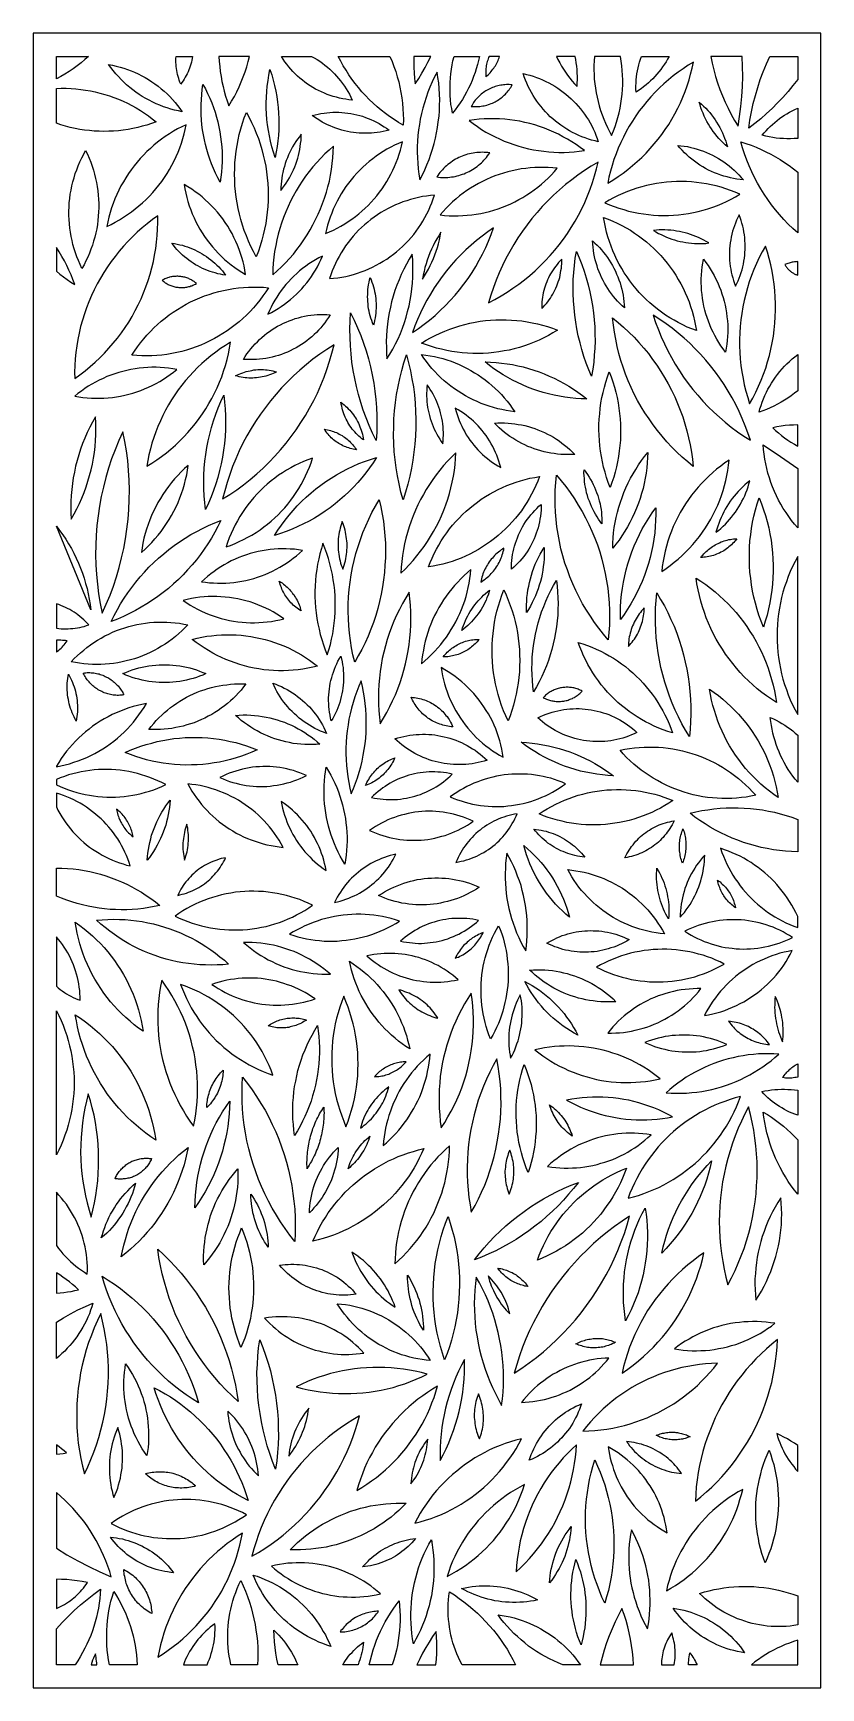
# Model space of a CAD drawing. Header units: millimetres. Extents: x 237 to 916, y 101 to 1525.
import ezdxf

# ---------------------------------------------------------------- set-up
doc = ezdxf.new("R2010")
doc.units = ezdxf.units.MM
doc.layers.add('Layer 01', color=12, linetype='Continuous', true_color=0xde0000)

msp = doc.modelspace()

# ---------------------------------------------------------------- linework, layer by layer
at = {"layer": 'Layer 01'}
for p, q in [((237.5, 1525.4), (237.5, 101.3)), ((915.7, 1525.4), (237.5, 1525.4)), ((915.7, 101.3), (915.7, 1525.4)), ((257.5, 1486), (257.5, 1505.4)), ((257.5, 1505.4), (285.3, 1505.4)), ((275.5, 1497.3), (272, 1494.8)), ((278.8, 1499.9), (275.5, 1497.3)), ((282.1, 1502.6), (278.8, 1499.9)), ((285.3, 1505.4), (282.1, 1502.6)), ((304.4, 1495.8), (302.5, 1498.5)), ((302.5, 1498.5), (305.8, 1497.9)), ((306.5, 1493.1), (304.4, 1495.8)), ((305.8, 1497.9), (309, 1497.1)), ((309, 1497.1), (312.3, 1496.2)), ((312.3, 1496.2), (315.5, 1495.3)), ((360.4, 1503.7), (360.5, 1505.4)), ((360.4, 1501.9), (360.4, 1503.7)), ((360.4, 1500.2), (360.4, 1501.9)), ((360.5, 1498.5), (360.4, 1500.2)), ((360.5, 1505.4), (374.8, 1505.4)), ((360.6, 1496.7), (360.5, 1498.5)), ((360.8, 1495), (360.6, 1496.7)), ((372.2, 1495.3), (371.6, 1493.7)), ((372.8, 1496.9), (372.2, 1495.3)), ((373.3, 1498.6), (372.8, 1496.9)), ((373.8, 1500.3), (373.3, 1498.6)), ((374.2, 1502), (373.8, 1500.3)), ((374.5, 1503.7), (374.2, 1502)), ((374.8, 1505.4), (374.5, 1503.7)), ((397.5, 1505.4), (397.7, 1501.1)), ((423.8, 1505.4), (397.5, 1505.4)), ((397.7, 1501.1), (398.1, 1496.7)), ((398.1, 1496.7), (398.6, 1492.4)), ((420, 1492.1), (421.4, 1496.5)), ((421.4, 1496.5), (422.7, 1500.9)), ((422.7, 1500.9), (423.8, 1505.4)), ((452.6, 1503.1), (451.2, 1505.4)), ((451.2, 1505.4), (477.1, 1505.4)), ((454.2, 1500.8), (452.6, 1503.1)), ((455.8, 1498.6), (454.2, 1500.8)), ((457.6, 1496.5), (455.8, 1498.6)), ((459.3, 1494.4), (457.6, 1496.5)), ((477.1, 1505.4), (479.5, 1504.1)), ((479.5, 1504.1), (481.9, 1502.7)), ((481.9, 1502.7), (484.2, 1501.2)), ((484.2, 1501.2), (486.5, 1499.6)), ((486.5, 1499.6), (488.6, 1497.9)), ((488.6, 1497.9), (490.8, 1496.2)), ((490.8, 1496.2), (492.9, 1494.4)), ((502.3, 1501.3), (500.2, 1505.4)), ((500.2, 1505.4), (544.7, 1505.4)), ((504.5, 1497.3), (502.3, 1501.3)), ((506.9, 1493.4), (504.5, 1497.3)), ((544.7, 1505.4), (546.5, 1501.1)), ((546.5, 1501.1), (548.1, 1496.8)), ((548.1, 1496.8), (549.6, 1492.3)), ((565.3, 1505.4), (565.2, 1500.7)), ((565.2, 1500.7), (565.3, 1495.9)), ((579.8, 1505.4), (565.3, 1505.4)), ((565.3, 1495.9), (565.5, 1491.2)), ((572.2, 1490.9), (574.9, 1495.7)), ((574.9, 1495.7), (577.4, 1500.5)), ((577.4, 1500.5), (579.8, 1505.4)), ((597.6, 1494.3), (598.2, 1498)), ((598.2, 1498), (598.9, 1501.7)), ((598.9, 1501.7), (599.8, 1505.4)), ((599.8, 1505.4), (621.7, 1505.4)), ((620.1, 1498.3), (619, 1494.8)), ((621, 1501.9), (620.1, 1498.3)), ((621.7, 1505.4), (621, 1501.9)), ((627.4, 1496.2), (627.3, 1495.1)), ((627.6, 1497.4), (627.4, 1496.2)), ((627.8, 1498.6), (627.6, 1497.4)), ((628.1, 1499.8), (627.8, 1498.6)), ((628.4, 1500.9), (628.1, 1499.8)), ((628.8, 1502.1), (628.4, 1500.9)), ((629.1, 1503.2), (628.8, 1502.1)), ((629.5, 1504.3), (629.1, 1503.2)), ((630, 1505.4), (629.5, 1504.3)), ((639, 1505.4), (630, 1505.4)), ((634, 1495.3), (634.7, 1496.3)), ((634.7, 1496.3), (635.4, 1497.4)), ((635.4, 1497.4), (636, 1498.5)), ((636, 1498.5), (636.6, 1499.6)), ((636.6, 1499.6), (637.2, 1500.7)), ((637.2, 1500.7), (637.7, 1501.9)), ((637.7, 1501.9), (638.1, 1503)), ((638.1, 1503), (638.6, 1504.2)), ((638.6, 1504.2), (639, 1505.4)), ((688, 1505.4), (689.3, 1502.6)), ((704.1, 1505.4), (688, 1505.4)), ((689.3, 1502.6), (690.8, 1499.8)), ((690.8, 1499.8), (692.3, 1497)), ((692.3, 1497), (694, 1494.4)), ((704.6, 1502.6), (704.1, 1505.4)), ((705.1, 1499.7), (704.6, 1502.6)), ((705.4, 1496.9), (705.1, 1499.7)), ((705.7, 1494), (705.4, 1496.9)), ((720.4, 1501.5), (720.3, 1497.6)), ((720.3, 1497.6), (720.3, 1493.7)), ((720.7, 1505.4), (720.4, 1501.5)), ((743, 1505.4), (720.7, 1505.4)), ((743.7, 1501.4), (743, 1505.4)), ((744.2, 1497.4), (743.7, 1501.4)), ((744.6, 1493.3), (744.2, 1497.4)), ((757.8, 1492.9), (758.3, 1495.4)), ((758.3, 1495.4), (758.9, 1498)), ((758.9, 1498), (759.6, 1500.5)), ((759.6, 1500.5), (760.4, 1503)), ((760.4, 1503), (761.3, 1505.4)), ((761.3, 1505.4), (784.9, 1505.4)), ((779.4, 1496.4), (777.9, 1494.2)), ((780.9, 1498.6), (779.4, 1496.4)), ((782.3, 1500.8), (780.9, 1498.6)), ((783.6, 1503.1), (782.3, 1500.8)), ((784.9, 1505.4), (783.6, 1503.1)), ((801.4, 1497.7), (797, 1494.8)), ((805.9, 1500.4), (801.4, 1497.7)), ((804.8, 1495.3), (805.9, 1500.4)), ((820.8, 1505.4), (822, 1499.6)), ((847.8, 1505.4), (820.8, 1505.4)), ((822, 1499.6), (823.4, 1493.9)), ((848.2, 1496.8), (847.8, 1505.4)), ((848.3, 1488.2), (848.2, 1496.8)), ((866, 1492.2), (868.8, 1498.9)), ((868.8, 1498.9), (871.7, 1505.4)), ((871.7, 1505.4), (895.7, 1505.4)), ((895.7, 1505.4), (895.7, 1485.4)), ((261.2, 1488), (257.5, 1486)), ((264.9, 1490.1), (261.2, 1488)), ((268.5, 1492.4), (264.9, 1490.1)), ((272, 1494.8), (268.5, 1492.4)), ((308.6, 1490.5), (306.5, 1493.1)), ((310.9, 1488), (308.6, 1490.5)), ((313.2, 1485.5), (310.9, 1488)), ((315.6, 1483.2), (313.2, 1485.5)), ((315.5, 1495.3), (318.7, 1494.2)), ((318, 1480.9), (315.6, 1483.2)), ((318.7, 1494.2), (321.8, 1493)), ((321.8, 1493), (324.9, 1491.7)), ((324.9, 1491.7), (328, 1490.3)), ((328, 1490.3), (331, 1488.7)), ((331, 1488.7), (334, 1487.1)), ((334, 1487.1), (336.8, 1485.4)), ((336.8, 1485.4), (339.7, 1483.6)), ((339.7, 1483.6), (342.4, 1481.7)), ((342.4, 1481.7), (345.1, 1479.7)), ((361.1, 1493.3), (360.8, 1495)), ((361.4, 1491.6), (361.1, 1493.3)), ((361.8, 1489.9), (361.4, 1491.6)), ((362.3, 1488.2), (361.8, 1489.9)), ((362.8, 1486.5), (362.3, 1488.2)), ((363.3, 1484.9), (362.8, 1486.5)), ((363.9, 1483.2), (363.3, 1484.9)), ((364.6, 1481.6), (363.9, 1483.2)), ((365.6, 1483), (364.6, 1481.6)), ((366.6, 1484.4), (365.6, 1483)), ((367.6, 1485.9), (366.6, 1484.4)), ((368.5, 1487.4), (367.6, 1485.9)), ((369.3, 1488.9), (368.5, 1487.4)), ((370.1, 1490.5), (369.3, 1488.9)), ((370.9, 1492.1), (370.1, 1490.5)), ((371.6, 1493.7), (370.9, 1492.1)), ((383.1, 1476.9), (383.7, 1481.2)), ((383.7, 1481.2), (385.8, 1477.4)), ((398.6, 1492.4), (399.3, 1488.1)), ((399.3, 1488.1), (400, 1483.8)), ((400, 1483.8), (401, 1479.6)), ((414.9, 1479.2), (416.7, 1483.4)), ((416.7, 1483.4), (418.4, 1487.7)), ((418.4, 1487.7), (420, 1492.1)), ((439.1, 1479.9), (439.7, 1484.6)), ((439.7, 1484.6), (440.5, 1489.3)), ((440.5, 1489.3), (441.4, 1494)), ((441.4, 1494), (442.9, 1489.5)), ((442.9, 1489.5), (444.2, 1484.9)), ((444.2, 1484.9), (445.4, 1480.2)), ((461.2, 1492.3), (459.3, 1494.4)), ((463.1, 1490.4), (461.2, 1492.3)), ((465.1, 1488.5), (463.1, 1490.4)), ((467.2, 1486.7), (465.1, 1488.5)), ((469.3, 1484.9), (467.2, 1486.7)), ((471.5, 1483.2), (469.3, 1484.9)), ((473.7, 1481.6), (471.5, 1483.2)), ((476, 1480.1), (473.7, 1481.6)), ((492.9, 1494.4), (494.9, 1492.5)), ((494.9, 1492.5), (496.8, 1490.5)), ((496.8, 1490.5), (498.7, 1488.5)), ((498.7, 1488.5), (500.5, 1486.4)), ((500.5, 1486.4), (502.2, 1484.3)), ((502.2, 1484.3), (503.9, 1482.1)), ((503.9, 1482.1), (505.5, 1479.8)), ((509.3, 1489.5), (506.9, 1493.4)), ((511.9, 1485.7), (509.3, 1489.5)), ((514.7, 1482), (511.9, 1485.7)), ((517.5, 1478.5), (514.7, 1482)), ((549.6, 1492.3), (551, 1487.9)), ((551, 1487.9), (552.2, 1483.4)), ((552.2, 1483.4), (553.2, 1478.8)), ((565.5, 1491.2), (565.9, 1486.4)), ((565.9, 1486.4), (566.4, 1481.7)), ((566.4, 1481.7), (569.4, 1486.3)), ((569.4, 1486.3), (572.2, 1490.9)), ((581, 1483.4), (579.1, 1479)), ((583.1, 1487.7), (581, 1483.4)), ((585.3, 1491.9), (583.1, 1487.7)), ((586, 1487.2), (585.3, 1491.9)), ((586.6, 1482.5), (586, 1487.2)), ((587.1, 1477.7), (586.6, 1482.5)), ((596.4, 1479.2), (596.5, 1483)), ((596.5, 1483), (596.7, 1486.8)), ((596.7, 1486.8), (597.1, 1490.5)), ((597.1, 1490.5), (597.6, 1494.3)), ((613.9, 1481.2), (612.3, 1478)), ((615.3, 1484.6), (613.9, 1481.2)), ((616.7, 1488), (615.3, 1484.6)), ((617.9, 1491.4), (616.7, 1488)), ((619, 1494.8), (617.9, 1491.4)), ((627.2, 1493.9), (627.1, 1492.7)), ((627.1, 1492.7), (627.1, 1491.5)), ((627.1, 1491.5), (627.1, 1490.3)), ((627.1, 1490.3), (627.1, 1489.1)), ((627.1, 1489.1), (627.2, 1487.9)), ((627.3, 1495.1), (627.2, 1493.9)), ((627.2, 1487.9), (628.2, 1488.7)), ((628.2, 1488.7), (629.1, 1489.6)), ((629.1, 1489.6), (630, 1490.4)), ((630, 1490.4), (630.9, 1491.3)), ((630.9, 1491.3), (631.7, 1492.3)), ((631.7, 1492.3), (632.5, 1493.3)), ((632.5, 1493.3), (633.3, 1494.3)), ((633.3, 1494.3), (634, 1495.3)), ((644.9, 1481.1), (643.7, 1481)), ((646.1, 1481.1), (644.9, 1481.1)), ((647.4, 1481.1), (646.1, 1481.1)), ((659.3, 1490.6), (662.2, 1489.9)), ((660.3, 1487.8), (659.3, 1490.6)), ((661.3, 1485), (660.3, 1487.8)), ((662.4, 1482.3), (661.3, 1485)), ((662.2, 1489.9), (665.1, 1489.1)), ((663.7, 1479.6), (662.4, 1482.3)), ((665.1, 1489.1), (667.9, 1488.3)), ((667.9, 1488.3), (670.7, 1487.3)), ((670.7, 1487.3), (673.4, 1486.3)), ((673.4, 1486.3), (676.1, 1485.1)), ((676.1, 1485.1), (678.8, 1483.9)), ((678.8, 1483.9), (681.5, 1482.6)), ((681.5, 1482.6), (684.1, 1481.2)), ((684.1, 1481.2), (686.6, 1479.7)), ((694, 1494.4), (695.7, 1491.7)), ((695.7, 1491.7), (697.5, 1489.2)), ((697.5, 1489.2), (699.4, 1486.7)), ((699.4, 1486.7), (701.4, 1484.2)), ((701.4, 1484.2), (703.5, 1481.9)), ((703.5, 1481.9), (705.7, 1479.6)), ((705.9, 1491.1), (705.7, 1494)), ((705.7, 1479.6), (705.9, 1482.5)), ((706, 1488.2), (705.9, 1491.1)), ((705.9, 1482.5), (706, 1485.3)), ((706, 1485.3), (706, 1488.2)), ((720.3, 1493.7), (720.4, 1489.7)), ((720.4, 1489.7), (720.6, 1485.8)), ((720.6, 1485.8), (721, 1481.9)), ((721, 1481.9), (721.5, 1478)), ((744.9, 1489.2), (744.6, 1493.3)), ((745, 1485.1), (744.9, 1489.2)), ((745, 1481), (745, 1485.1)), ((756.4, 1479.9), (756.5, 1482.5)), ((756.5, 1482.5), (756.7, 1485.1)), ((756.7, 1485.1), (757, 1487.7)), ((757, 1487.7), (757.3, 1490.3)), ((757.3, 1490.3), (757.8, 1492.9)), ((767.1, 1482.6), (765.1, 1480.8)), ((769, 1484.3), (767.1, 1482.6)), ((770.9, 1486.2), (769, 1484.3)), ((772.8, 1488.1), (770.9, 1486.2)), ((774.5, 1490.1), (772.8, 1488.1)), ((776.2, 1492.1), (774.5, 1490.1)), ((777.9, 1494.2), (776.2, 1492.1)), ((780.4, 1481.8), (776.6, 1478.2)), ((784.4, 1485.3), (780.4, 1481.8)), ((788.5, 1488.6), (784.4, 1485.3)), ((792.7, 1491.8), (788.5, 1488.6)), ((797, 1494.8), (792.7, 1491.8)), ((800.5, 1480.1), (802.1, 1485.1)), ((802.1, 1485.1), (803.5, 1490.2)), ((803.5, 1490.2), (804.8, 1495.3)), ((823.4, 1493.9), (824.9, 1488.2)), ((824.9, 1488.2), (826.7, 1482.5)), ((826.7, 1482.5), (828.7, 1477)), ((848.1, 1479.5), (848.3, 1488.2)), ((861.3, 1478.6), (863.5, 1485.4)), ((863.5, 1485.4), (866, 1492.2)), ((895.7, 1485.4), (891.6, 1480.2)), ((257.5, 1477.8), (261.7, 1477.9)), ((257.5, 1447.9), (257.5, 1477.8)), ((261.7, 1477.9), (265.9, 1477.9)), ((265.9, 1477.9), (270.1, 1477.7)), ((270.1, 1477.7), (274.3, 1477.4)), ((274.3, 1477.4), (278.5, 1477)), ((278.5, 1477), (282.7, 1476.4)), ((282.7, 1476.4), (286.8, 1475.7)), ((286.8, 1475.7), (291, 1474.8)), ((291, 1474.8), (295, 1473.8)), ((295, 1473.8), (299.1, 1472.7)), ((299.1, 1472.7), (303.1, 1471.4)), ((303.1, 1471.4), (307.1, 1470)), ((307.1, 1470), (311, 1468.5)), ((311, 1468.5), (314.9, 1466.8)), ((320.6, 1478.7), (318, 1480.9)), ((323.2, 1476.6), (320.6, 1478.7)), ((325.9, 1474.6), (323.2, 1476.6)), ((328.7, 1472.7), (325.9, 1474.6)), ((331.5, 1470.9), (328.7, 1472.7)), ((334.4, 1469.2), (331.5, 1470.9)), ((337.4, 1467.6), (334.4, 1469.2)), ((340.4, 1466), (337.4, 1467.6)), ((345.1, 1479.7), (347.8, 1477.6)), ((347.8, 1477.6), (350.3, 1475.4)), ((350.3, 1475.4), (352.8, 1473.1)), ((352.8, 1473.1), (355.2, 1470.8)), ((355.2, 1470.8), (357.5, 1468.3)), ((357.5, 1468.3), (359.7, 1465.8)), ((382.1, 1463.9), (382.3, 1468.3)), ((382.3, 1468.3), (382.6, 1472.6)), ((382.6, 1472.6), (383.1, 1476.9)), ((385.8, 1477.4), (387.7, 1473.5)), ((387.7, 1473.5), (389.5, 1469.5)), ((389.5, 1469.5), (391.2, 1465.5)), ((401, 1479.6), (402, 1475.4)), ((402, 1475.4), (403.2, 1471.2)), ((403.2, 1471.2), (404.6, 1467)), ((404.6, 1467), (406, 1462.9)), ((406, 1462.9), (408.4, 1466.9)), ((408.4, 1466.9), (410.7, 1470.9)), ((410.7, 1470.9), (412.9, 1475)), ((412.9, 1475), (414.9, 1479.2)), ((438.2, 1465.5), (438.3, 1470.3)), ((438.3, 1470.3), (438.6, 1475.1)), ((438.6, 1475.1), (439.1, 1479.9)), ((445.4, 1480.2), (446.4, 1475.5)), ((446.4, 1475.5), (447.2, 1470.8)), ((447.2, 1470.8), (447.9, 1466.1)), ((478.4, 1478.6), (476, 1480.1)), ((480.7, 1477.3), (478.4, 1478.6)), ((483.2, 1476), (480.7, 1477.3)), ((485.7, 1474.8), (483.2, 1476)), ((488.2, 1473.7), (485.7, 1474.8)), ((490.7, 1472.7), (488.2, 1473.7)), ((493.3, 1471.7), (490.7, 1472.7)), ((495.9, 1470.9), (493.3, 1471.7)), ((498.6, 1470.2), (495.9, 1470.9)), ((501.3, 1469.5), (498.6, 1470.2)), ((504, 1468.9), (501.3, 1469.5)), ((506.7, 1468.5), (504, 1468.9)), ((505.5, 1479.8), (507, 1477.5)), ((509.4, 1468.1), (506.7, 1468.5)), ((507, 1477.5), (508.4, 1475.2)), ((508.4, 1475.2), (509.7, 1472.8)), ((512.1, 1467.8), (509.4, 1468.1)), ((509.7, 1472.8), (511, 1470.3)), ((511, 1470.3), (512.1, 1467.8)), ((520.5, 1475), (517.5, 1478.5)), ((523.6, 1471.6), (520.5, 1475)), ((526.8, 1468.3), (523.6, 1471.6)), ((530.1, 1465.1), (526.8, 1468.3)), ((553.2, 1478.8), (554.1, 1474.2)), ((554.1, 1474.2), (554.9, 1469.6)), ((554.9, 1469.6), (555.4, 1465)), ((575.7, 1470), (574.3, 1465.5)), ((577.3, 1474.5), (575.7, 1470)), ((579.1, 1479), (577.3, 1474.5)), ((587.3, 1472.9), (587.1, 1477.7)), ((587.5, 1468.1), (587.3, 1472.9)), ((587.4, 1463.3), (587.5, 1468.1)), ((596.4, 1475.4), (596.4, 1479.2)), ((596.5, 1471.6), (596.4, 1475.4)), ((596.8, 1467.9), (596.5, 1471.6)), ((597.2, 1464.1), (596.8, 1467.9)), ((607, 1468.4), (605, 1465.4)), ((608.8, 1471.5), (607, 1468.4)), ((610.6, 1474.7), (608.8, 1471.5)), ((612.3, 1478), (610.6, 1474.7)), ((618.1, 1467.6), (617.3, 1466.6)), ((618.9, 1468.5), (618.1, 1467.6)), ((619.7, 1469.5), (618.9, 1468.5)), ((620.5, 1470.4), (619.7, 1469.5)), ((621.4, 1471.2), (620.5, 1470.4)), ((622.3, 1472.1), (621.4, 1471.2)), ((623.3, 1472.9), (622.3, 1472.1)), ((624.2, 1473.6), (623.3, 1472.9)), ((625.2, 1474.4), (624.2, 1473.6)), ((626.3, 1475.1), (625.2, 1474.4)), ((627.3, 1475.8), (626.3, 1475.1)), ((628.4, 1476.4), (627.3, 1475.8)), ((629.5, 1477), (628.4, 1476.4)), ((630.6, 1477.5), (629.5, 1477)), ((631.7, 1478.1), (630.6, 1477.5)), ((632.8, 1478.5), (631.7, 1478.1)), ((634, 1479), (632.8, 1478.5)), ((635.2, 1479.4), (634, 1479)), ((635.1, 1466.3), (636.2, 1466.9)), ((636.4, 1479.7), (635.2, 1479.4)), ((636.2, 1466.9), (637.2, 1467.5)), ((637.6, 1480.1), (636.4, 1479.7)), ((637.2, 1467.5), (638.3, 1468.2)), ((638.8, 1480.3), (637.6, 1480.1)), ((638.3, 1468.2), (639.3, 1468.9)), ((640, 1480.6), (638.8, 1480.3)), ((639.3, 1468.9), (640.3, 1469.6)), ((641.2, 1480.7), (640, 1480.6)), ((640.3, 1469.6), (641.3, 1470.4)), ((642.4, 1480.9), (641.2, 1480.7)), ((641.3, 1470.4), (642.2, 1471.2)), ((642.2, 1471.2), (643.1, 1472)), ((643.7, 1481), (642.4, 1480.9)), ((643.1, 1472), (644, 1472.9)), ((644, 1472.9), (644.8, 1473.8)), ((644.8, 1473.8), (645.7, 1474.7)), ((645.7, 1474.7), (646.5, 1475.7)), ((646.5, 1475.7), (647.2, 1476.7)), ((647.2, 1476.7), (647.9, 1477.7)), ((648.6, 1481), (647.4, 1481.1)), ((647.9, 1477.7), (648.6, 1478.7)), ((649.9, 1480.9), (648.6, 1481)), ((648.6, 1478.7), (649.3, 1479.8)), ((649.3, 1479.8), (649.9, 1480.9)), ((665, 1477), (663.7, 1479.6)), ((666.4, 1474.4), (665, 1477)), ((667.9, 1471.8), (666.4, 1474.4)), ((669.4, 1469.3), (667.9, 1471.8)), ((671.1, 1466.9), (669.4, 1469.3)), ((672.8, 1464.5), (671.1, 1466.9)), ((686.6, 1479.7), (689.1, 1478.1)), ((689.1, 1478.1), (691.5, 1476.4)), ((691.5, 1476.4), (693.9, 1474.7)), ((693.9, 1474.7), (696.2, 1472.8)), ((696.2, 1472.8), (698.5, 1470.9)), ((698.5, 1470.9), (700.6, 1468.9)), ((700.6, 1468.9), (702.8, 1466.9)), ((702.8, 1466.9), (704.8, 1464.8)), ((721.5, 1478), (722.2, 1474.1)), ((722.2, 1474.1), (723, 1470.3)), ((723, 1470.3), (723.9, 1466.5)), ((743.5, 1464.8), (744.1, 1468.8)), ((744.1, 1468.8), (744.5, 1472.9)), ((744.5, 1472.9), (744.8, 1477)), ((744.8, 1477), (745, 1481)), ((756.4, 1477.3), (756.4, 1479.9)), ((756.5, 1474.7), (756.4, 1477.3)), ((758.7, 1476.1), (756.5, 1474.7)), ((760.9, 1477.6), (758.7, 1476.1)), ((763, 1479.2), (760.9, 1477.6)), ((765.1, 1480.8), (763, 1479.2)), ((769.3, 1470.7), (765.8, 1466.7)), ((772.9, 1474.5), (769.3, 1470.7)), ((776.6, 1478.2), (772.9, 1474.5)), ((794.7, 1465.4), (796.8, 1470.3)), ((796.8, 1470.3), (798.7, 1475.2)), ((798.7, 1475.2), (800.5, 1480.1)), ((828.7, 1477), (830.9, 1471.5)), ((830.9, 1471.5), (833.2, 1466)), ((846.8, 1462.3), (847.6, 1470.9)), ((847.6, 1470.9), (848.1, 1479.5)), ((857.4, 1464.7), (859.2, 1471.7)), ((859.2, 1471.7), (861.3, 1478.6)), ((883, 1470.1), (878.4, 1465.3)), ((887.4, 1475.1), (883, 1470.1)), ((891.6, 1480.2), (887.4, 1475.1)), ((314.9, 1466.8), (318.7, 1465)), ((318.7, 1465), (322.5, 1463.1)), ((322.5, 1463.1), (326.2, 1461)), ((326.2, 1461), (329.8, 1458.9)), ((329.8, 1458.9), (333.3, 1456.6)), ((333.3, 1456.6), (336.8, 1454.2)), ((336.8, 1454.2), (340.1, 1451.6)), ((343.4, 1464.6), (340.4, 1466)), ((346.5, 1463.3), (343.4, 1464.6)), ((349.7, 1462.1), (346.5, 1463.3)), ((352.9, 1461), (349.7, 1462.1)), ((356.1, 1460.1), (352.9, 1461)), ((359.3, 1459.2), (356.1, 1460.1)), ((362.6, 1458.4), (359.3, 1459.2)), ((359.7, 1465.8), (361.9, 1463.2)), ((361.9, 1463.2), (363.9, 1460.5)), ((365.9, 1457.8), (362.6, 1458.4)), ((363.9, 1460.5), (365.9, 1457.8)), ((382.1, 1459.6), (382.1, 1463.9)), ((382.2, 1455.2), (382.1, 1459.6)), ((382.4, 1450.9), (382.2, 1455.2)), ((391.2, 1465.5), (392.7, 1461.4)), ((392.7, 1461.4), (394.1, 1457.3)), ((394.1, 1457.3), (395.3, 1453.2)), ((395.3, 1453.2), (396.5, 1449)), ((419.3, 1452.6), (421.1, 1457.2)), ((421.1, 1457.2), (423.4, 1452.8)), ((423.4, 1452.8), (425.6, 1448.4)), ((438.2, 1460.7), (438.2, 1465.5)), ((438.4, 1455.9), (438.2, 1460.7)), ((438.8, 1451.2), (438.4, 1455.9)), ((447.9, 1466.1), (448.5, 1461.3)), ((448.5, 1461.3), (448.8, 1456.6)), ((448.8, 1456.6), (449, 1451.8)), ((477.7, 1454.6), (480.2, 1455.2)), ((479.8, 1453), (477.7, 1454.6)), ((482, 1451.6), (479.8, 1453)), ((480.2, 1455.2), (482.8, 1455.8)), ((482.8, 1455.8), (485.3, 1456.2)), ((485.3, 1456.2), (487.9, 1456.6)), ((487.9, 1456.6), (490.4, 1456.9)), ((490.4, 1456.9), (493, 1457.2)), ((493, 1457.2), (495.6, 1457.3)), ((495.6, 1457.3), (498.2, 1457.3)), ((498.2, 1457.3), (500.8, 1457.3)), ((500.8, 1457.3), (503.3, 1457.1)), ((503.3, 1457.1), (505.9, 1456.9)), ((505.9, 1456.9), (508.5, 1456.6)), ((508.5, 1456.6), (511, 1456.2)), ((511, 1456.2), (513.6, 1455.7)), ((513.6, 1455.7), (516.1, 1455.2)), ((516.1, 1455.2), (518.6, 1454.5)), ((518.6, 1454.5), (521.1, 1453.8)), ((521.1, 1453.8), (523.5, 1452.9)), ((523.5, 1452.9), (525.9, 1452)), ((533.6, 1462.1), (530.1, 1465.1)), ((537.1, 1459.1), (533.6, 1462.1)), ((540.7, 1456.3), (537.1, 1459.1)), ((544.4, 1453.6), (540.7, 1456.3)), ((548.2, 1451.1), (544.4, 1453.6)), ((555.4, 1465), (555.8, 1460.3)), ((555.8, 1460.3), (556.1, 1455.7)), ((556.1, 1455.7), (556.2, 1451)), ((571.8, 1456.2), (570.8, 1451.5)), ((572.9, 1460.9), (571.8, 1456.2)), ((574.3, 1465.5), (572.9, 1460.9)), ((586.3, 1449), (586.9, 1453.8)), ((586.9, 1453.8), (587.2, 1458.6)), ((587.2, 1458.6), (587.4, 1463.3)), ((597.8, 1460.4), (597.2, 1464.1)), ((598.4, 1456.6), (597.8, 1460.4)), ((600.7, 1459.5), (598.4, 1456.6)), ((602.9, 1462.4), (600.7, 1459.5)), ((605, 1465.4), (602.9, 1462.4)), ((615.3, 1463.5), (614.7, 1462.4)), ((614.7, 1462.4), (615.9, 1462.3)), ((615.9, 1464.5), (615.3, 1463.5)), ((616.6, 1465.6), (615.9, 1464.5)), ((615.9, 1462.3), (617.1, 1462.2)), ((617.3, 1466.6), (616.6, 1465.6)), ((617.1, 1462.2), (618.4, 1462.2)), ((618.4, 1462.2), (619.6, 1462.2)), ((619.6, 1462.2), (620.9, 1462.3)), ((620.9, 1462.3), (622.1, 1462.4)), ((622.1, 1462.4), (623.3, 1462.5)), ((623.3, 1462.5), (624.6, 1462.7)), ((624.6, 1462.7), (625.8, 1462.9)), ((625.8, 1462.9), (627, 1463.2)), ((627, 1463.2), (628.2, 1463.5)), ((628.2, 1463.5), (629.4, 1463.9)), ((629.4, 1463.9), (630.5, 1464.3)), ((630.5, 1464.3), (631.7, 1464.7)), ((631.7, 1464.7), (632.8, 1465.2)), ((632.8, 1465.2), (634, 1465.7)), ((634, 1465.7), (635.1, 1466.3)), ((674.7, 1462.2), (672.8, 1464.5)), ((676.6, 1459.9), (674.7, 1462.2)), ((678.5, 1457.7), (676.6, 1459.9)), ((680.6, 1455.6), (678.5, 1457.7)), ((682.7, 1453.5), (680.6, 1455.6)), ((684.9, 1451.6), (682.7, 1453.5)), ((704.8, 1464.8), (706.8, 1462.6)), ((706.8, 1462.6), (708.7, 1460.3)), ((708.7, 1460.3), (710.5, 1458)), ((710.5, 1458), (712.2, 1455.6)), ((712.2, 1455.6), (713.9, 1453.2)), ((713.9, 1453.2), (715.5, 1450.7)), ((723.9, 1466.5), (724.9, 1462.7)), ((724.9, 1462.7), (726, 1458.9)), ((726, 1458.9), (727.3, 1455.2)), ((727.3, 1455.2), (728.7, 1451.5)), ((739.8, 1448.9), (740.9, 1452.8)), ((740.9, 1452.8), (741.9, 1456.8)), ((741.9, 1456.8), (742.8, 1460.8)), ((742.8, 1460.8), (743.5, 1464.8)), ((756.3, 1454.1), (753.4, 1449.7)), ((759.3, 1458.4), (756.3, 1454.1)), ((762.5, 1462.6), (759.3, 1458.4)), ((765.8, 1466.7), (762.5, 1462.6)), ((787.4, 1451.4), (790, 1456)), ((790, 1456), (792.4, 1460.7)), ((792.4, 1460.7), (794.7, 1465.4)), ((810.9, 1466.1), (812.8, 1464.4)), ((811.6, 1463.6), (810.9, 1466.1)), ((812.4, 1461.1), (811.6, 1463.6)), ((813.2, 1458.7), (812.4, 1461.1)), ((812.8, 1464.4), (814.7, 1462.6)), ((814.2, 1456.4), (813.2, 1458.7)), ((815.2, 1454), (814.2, 1456.4)), ((814.7, 1462.6), (816.5, 1460.8)), ((816.4, 1451.7), (815.2, 1454)), ((816.5, 1460.8), (818.2, 1458.9)), ((818.2, 1458.9), (819.9, 1457)), ((819.9, 1457), (821.5, 1455)), ((821.5, 1455), (823.1, 1452.9)), ((823.1, 1452.9), (824.5, 1450.8)), ((833.2, 1466), (835.7, 1460.7)), ((835.7, 1460.7), (838.4, 1455.4)), ((838.4, 1455.4), (841.3, 1450.3)), ((844.4, 1445.2), (845.7, 1453.7)), ((845.7, 1453.7), (846.8, 1462.3)), ((854.5, 1450.6), (855.9, 1457.7)), ((855.9, 1457.7), (857.4, 1464.7)), ((868.9, 1456.1), (863.9, 1451.7)), ((873.7, 1460.6), (868.9, 1456.1)), ((878.4, 1465.3), (873.7, 1460.6)), ((880, 1451.8), (882.1, 1453.3)), ((882.1, 1453.3), (884.2, 1454.7)), ((884.2, 1454.7), (886.4, 1456)), ((886.4, 1456), (888.7, 1457.3)), ((888.7, 1457.3), (891, 1458.5)), ((891, 1458.5), (893.3, 1459.6)), ((893.3, 1459.6), (895.7, 1460.7)), ((895.7, 1460.7), (895.7, 1434.8)), ((261.4, 1446.6), (257.5, 1447.9)), ((265.4, 1445.4), (261.4, 1446.6)), ((269.5, 1444.3), (265.4, 1445.4)), ((273.6, 1443.4), (269.5, 1444.3)), ((277.7, 1442.6), (273.6, 1443.4)), ((281.8, 1442), (277.7, 1442.6)), ((285.9, 1441.5), (281.8, 1442)), ((290.1, 1441.1), (285.9, 1441.5)), ((294.3, 1440.9), (290.1, 1441.1)), ((298.5, 1440.8), (294.3, 1440.9)), ((302.6, 1440.9), (298.5, 1440.8)), ((306.8, 1441.1), (302.6, 1440.9)), ((311, 1441.4), (306.8, 1441.1)), ((315.1, 1441.9), (311, 1441.4)), ((319.3, 1442.5), (315.1, 1441.9)), ((323.4, 1443.3), (319.3, 1442.5)), ((327.5, 1444.1), (323.4, 1443.3)), ((331.5, 1445.2), (327.5, 1444.1)), ((335.5, 1446.3), (331.5, 1445.2)), ((339.5, 1447.6), (335.5, 1446.3)), ((343.4, 1449), (339.5, 1447.6)), ((340.1, 1451.6), (343.4, 1449)), ((354.8, 1438.7), (351.3, 1436.5)), ((358.3, 1440.9), (354.8, 1438.7)), ((361.9, 1442.9), (358.3, 1440.9)), ((365.5, 1444.8), (361.9, 1442.9)), ((369.3, 1446.6), (365.5, 1444.8)), ((366.4, 1434.6), (367.5, 1438.6)), ((367.5, 1438.6), (368.4, 1442.6)), ((368.4, 1442.6), (369.3, 1446.6)), ((382.8, 1446.6), (382.4, 1450.9)), ((383.4, 1442.2), (382.8, 1446.6)), ((384.1, 1438), (383.4, 1442.2)), ((396.5, 1449), (397.4, 1444.7)), ((397.4, 1444.7), (398.3, 1440.5)), ((398.3, 1440.5), (398.9, 1436.2)), ((414, 1433.5), (415, 1438.3)), ((415, 1438.3), (416.3, 1443.1)), ((416.3, 1443.1), (417.7, 1447.9)), ((417.7, 1447.9), (419.3, 1452.6)), ((425.6, 1448.4), (427.7, 1443.9)), ((427.7, 1443.9), (429.6, 1439.3)), ((429.6, 1439.3), (431.4, 1434.7)), ((439.3, 1446.4), (438.8, 1451.2)), ((440, 1441.7), (439.3, 1446.4)), ((440.9, 1437), (440, 1441.7)), ((448.9, 1442.2), (448.6, 1437.4)), ((449.1, 1447), (448.9, 1442.2)), ((449, 1451.8), (449.1, 1447)), ((468.3, 1438.4), (466.7, 1436.3)), ((468.3, 1435.8), (468.3, 1438.4)), ((484.2, 1450.2), (482, 1451.6)), ((486.4, 1448.9), (484.2, 1450.2)), ((488.7, 1447.7), (486.4, 1448.9)), ((491, 1446.5), (488.7, 1447.7)), ((493.3, 1445.5), (491, 1446.5)), ((495.7, 1444.5), (493.3, 1445.5)), ((498.1, 1443.6), (495.7, 1444.5)), ((500.6, 1442.8), (498.1, 1443.6)), ((503.1, 1442), (500.6, 1442.8)), ((505.6, 1441.4), (503.1, 1442)), ((508.1, 1440.8), (505.6, 1441.4)), ((510.6, 1440.3), (508.1, 1440.8)), ((513.2, 1439.9), (510.6, 1440.3)), ((515.7, 1439.6), (513.2, 1439.9)), ((518.3, 1439.4), (515.7, 1439.6)), ((520.9, 1439.2), (518.3, 1439.4)), ((523.5, 1439.2), (520.9, 1439.2)), ((526.1, 1439.2), (523.5, 1439.2)), ((525.9, 1452), (528.3, 1451)), ((528.7, 1439.4), (526.1, 1439.2)), ((528.3, 1451), (530.7, 1450)), ((531.2, 1439.6), (528.7, 1439.4)), ((530.7, 1450), (533, 1448.8)), ((533.8, 1439.9), (531.2, 1439.6)), ((533, 1448.8), (535.3, 1447.6)), ((536.3, 1440.3), (533.8, 1439.9)), ((535.3, 1447.6), (537.5, 1446.3)), ((538.9, 1440.7), (536.3, 1440.3)), ((537.5, 1446.3), (539.7, 1444.9)), ((541.4, 1441.3), (538.9, 1440.7)), ((539.7, 1444.9), (541.8, 1443.5)), ((543.9, 1442), (541.4, 1441.3)), ((541.8, 1443.5), (543.9, 1442)), ((552.1, 1448.6), (548.2, 1451.1)), ((556.1, 1446.3), (552.1, 1448.6)), ((556.2, 1451), (556.1, 1446.3)), ((569.3, 1442.1), (568.8, 1437.3)), ((570, 1446.8), (569.3, 1442.1)), ((570.8, 1451.5), (570, 1446.8)), ((583.8, 1434.9), (584.8, 1439.6)), ((584.8, 1439.6), (585.7, 1444.3)), ((585.7, 1444.3), (586.3, 1449)), ((617.2, 1450.8), (612.8, 1450.2)), ((612.8, 1450.2), (616.3, 1447.6)), ((616.3, 1447.6), (619.9, 1445)), ((621.5, 1451.3), (617.2, 1450.8)), ((619.9, 1445), (623.6, 1442.6)), ((625.9, 1451.6), (621.5, 1451.3)), ((623.6, 1442.6), (627.3, 1440.3)), ((630.3, 1451.7), (625.9, 1451.6)), ((627.3, 1440.3), (631.2, 1438.2)), ((634.7, 1451.7), (630.3, 1451.7)), ((639.1, 1451.6), (634.7, 1451.7)), ((643.5, 1451.3), (639.1, 1451.6)), ((647.8, 1450.8), (643.5, 1451.3)), ((652.2, 1450.2), (647.8, 1450.8)), ((656.5, 1449.5), (652.2, 1450.2)), ((660.8, 1448.6), (656.5, 1449.5)), ((665.1, 1447.6), (660.8, 1448.6)), ((669.3, 1446.4), (665.1, 1447.6)), ((673.5, 1445.1), (669.3, 1446.4)), ((677.6, 1443.6), (673.5, 1445.1)), ((681.7, 1442), (677.6, 1443.6)), ((685.8, 1440.2), (681.7, 1442)), ((687.1, 1449.6), (684.9, 1451.6)), ((689.7, 1438.4), (685.8, 1440.2)), ((689.5, 1447.8), (687.1, 1449.6)), ((691.8, 1446.1), (689.5, 1447.8)), ((693.6, 1436.3), (689.7, 1438.4)), ((694.3, 1444.4), (691.8, 1446.1)), ((696.8, 1442.8), (694.3, 1444.4)), ((699.3, 1441.3), (696.8, 1442.8)), ((701.9, 1439.9), (699.3, 1441.3)), ((704.5, 1438.6), (701.9, 1439.9)), ((707.2, 1437.3), (704.5, 1438.6)), ((715.5, 1450.7), (717, 1448.1)), ((717, 1448.1), (718.4, 1445.5)), ((718.4, 1445.5), (719.7, 1442.9)), ((719.7, 1442.9), (720.9, 1440.2)), ((720.9, 1440.2), (722, 1437.5)), ((728.7, 1451.5), (730.3, 1447.9)), ((730.3, 1447.9), (731.9, 1444.3)), ((731.9, 1444.3), (733.7, 1440.8)), ((733.7, 1440.8), (735.5, 1437.4)), ((735.5, 1437.4), (737.1, 1441.2)), ((737.1, 1441.2), (738.5, 1445)), ((738.5, 1445), (739.8, 1448.9)), ((748, 1440.7), (745.6, 1436)), ((750.6, 1445.2), (748, 1440.7)), ((753.4, 1449.7), (750.6, 1445.2)), ((778.7, 1438.3), (781.7, 1442.6)), ((781.7, 1442.6), (784.6, 1446.9)), ((784.6, 1446.9), (787.4, 1451.4)), ((817.5, 1449.4), (816.4, 1451.7)), ((818.8, 1447.2), (817.5, 1449.4)), ((820.1, 1445), (818.8, 1447.2)), ((821.6, 1442.9), (820.1, 1445)), ((823, 1440.8), (821.6, 1442.9)), ((824.6, 1438.7), (823, 1440.8)), ((824.5, 1450.8), (825.9, 1448.7)), ((826.2, 1436.7), (824.6, 1438.7)), ((825.9, 1448.7), (827.3, 1446.5)), ((827.3, 1446.5), (828.6, 1444.3)), ((828.6, 1444.3), (829.7, 1442)), ((829.7, 1442), (830.9, 1439.7)), ((830.9, 1439.7), (831.9, 1437.3)), ((841.3, 1450.3), (844.4, 1445.2)), ((853.5, 1443.5), (854.5, 1450.6)), ((858.7, 1447.5), (853.5, 1443.5)), ((863.9, 1451.7), (858.7, 1447.5)), ((865.2, 1437.5), (866.8, 1439.5)), ((866.8, 1439.5), (868.5, 1441.4)), ((868.5, 1441.4), (870.3, 1443.3)), ((870.3, 1443.3), (872.1, 1445.1)), ((872.1, 1445.1), (874, 1446.9)), ((874, 1446.9), (875.9, 1448.6)), ((875.9, 1448.6), (877.9, 1450.2)), ((877.9, 1450.2), (880, 1451.8)), ((281, 1421.2), (282.7, 1424.4)), ((282.7, 1424.4), (284.3, 1421.1)), ((338.4, 1426.2), (335.4, 1423.4)), ((341.5, 1429), (338.4, 1426.2)), ((344.7, 1431.6), (341.5, 1429)), ((348, 1434.1), (344.7, 1431.6)), ((351.3, 1436.5), (348, 1434.1)), ((362.3, 1422.9), (363.8, 1426.8)), ((363.8, 1426.8), (365.1, 1430.7)), ((365.1, 1430.7), (366.4, 1434.6)), ((384.9, 1433.7), (384.1, 1438)), ((385.9, 1429.5), (384.9, 1433.7)), ((387, 1425.3), (385.9, 1429.5)), ((388.2, 1421.1), (387, 1425.3)), ((398.9, 1436.2), (399.5, 1431.9)), ((399.5, 1431.9), (399.9, 1427.5)), ((399.9, 1427.5), (400.1, 1423.2)), ((412.3, 1423.8), (413, 1428.7)), ((413, 1428.7), (414, 1433.5)), ((431.4, 1434.7), (432.9, 1430)), ((432.9, 1430), (434.4, 1425.3)), ((434.4, 1425.3), (435.6, 1420.5)), ((441.9, 1432.3), (440.9, 1437)), ((443.1, 1427.6), (441.9, 1432.3)), ((444.4, 1423), (443.1, 1427.6)), ((447.6, 1427.9), (446.8, 1423.2)), ((448.2, 1432.6), (447.6, 1427.9)), ((448.6, 1437.4), (448.2, 1432.6)), ((459.7, 1425.3), (458.5, 1422.9)), ((460.9, 1427.6), (459.7, 1425.3)), ((462.3, 1429.8), (460.9, 1427.6)), ((463.7, 1432), (462.3, 1429.8)), ((465.2, 1434.2), (463.7, 1432)), ((466.7, 1436.3), (465.2, 1434.2)), ((466.6, 1422.8), (467.1, 1425.3)), ((467.1, 1425.3), (467.5, 1427.9)), ((467.5, 1427.9), (467.8, 1430.5)), ((467.8, 1430.5), (468.1, 1433.1)), ((468.1, 1433.1), (468.3, 1435.8)), ((492.3, 1424.8), (488.6, 1421.4)), ((496.1, 1428.2), (492.3, 1424.8)), ((495.9, 1423.1), (496.1, 1428.2)), ((542.1, 1425.4), (538.9, 1423.5)), ((545.4, 1427.2), (542.1, 1425.4)), ((548.7, 1428.9), (545.4, 1427.2)), ((552, 1430.4), (548.7, 1428.9)), ((555.4, 1431.9), (552, 1430.4)), ((552.6, 1421.1), (553.7, 1424.7)), ((553.7, 1424.7), (554.6, 1428.2)), ((554.6, 1428.2), (555.4, 1431.9)), ((568.4, 1432.5), (568.2, 1427.8)), ((568.2, 1427.8), (568.2, 1423)), ((568.8, 1437.3), (568.4, 1432.5)), ((579.9, 1421.1), (581.4, 1425.6)), ((581.4, 1425.6), (582.7, 1430.3)), ((582.7, 1430.3), (583.8, 1434.9)), ((631.2, 1438.2), (635.1, 1436.2)), ((635.1, 1436.2), (639, 1434.3)), ((639, 1434.3), (643.1, 1432.5)), ((643.1, 1432.5), (647.2, 1430.9)), ((647.2, 1430.9), (651.3, 1429.5)), ((651.3, 1429.5), (655.5, 1428.1)), ((655.5, 1428.1), (659.7, 1427)), ((659.7, 1427), (664, 1425.9)), ((664, 1425.9), (668.3, 1425)), ((668.3, 1425), (672.6, 1424.3)), ((672.6, 1424.3), (677, 1423.7)), ((697.5, 1434.2), (693.6, 1436.3)), ((701.2, 1431.9), (697.5, 1434.2)), ((704.9, 1429.5), (701.2, 1431.9)), ((708.5, 1427), (704.9, 1429.5)), ((709.9, 1436.2), (707.2, 1437.3)), ((707.6, 1423.7), (712, 1424.3)), ((712, 1424.3), (708.5, 1427)), ((712.7, 1435.2), (709.9, 1436.2)), ((715.5, 1434.2), (712.7, 1435.2)), ((718.3, 1433.3), (715.5, 1434.2)), ((721.2, 1432.6), (718.3, 1433.3)), ((724, 1431.9), (721.2, 1432.6)), ((722, 1437.5), (723.1, 1434.7)), ((723.1, 1434.7), (724, 1431.9)), ((741.2, 1426.4), (739.3, 1421.5)), ((743.4, 1431.2), (741.2, 1426.4)), ((745.6, 1436), (743.4, 1431.2)), ((765.1, 1422.2), (768.7, 1426)), ((768.7, 1426), (772.2, 1430)), ((772.2, 1430), (775.5, 1434.1)), ((775.5, 1434.1), (778.7, 1438.3)), ((792.4, 1428.8), (795.2, 1428.5)), ((794.2, 1426.7), (792.4, 1428.8)), ((796.1, 1424.6), (794.2, 1426.7)), ((795.2, 1428.5), (798, 1428.2)), ((798.1, 1422.5), (796.1, 1424.6)), ((798, 1428.2), (800.8, 1427.7)), ((800.8, 1427.7), (803.6, 1427.1)), ((803.6, 1427.1), (806.4, 1426.4)), ((806.4, 1426.4), (809.1, 1425.6)), ((809.1, 1425.6), (811.8, 1424.7)), ((811.8, 1424.7), (814.5, 1423.8)), ((827.9, 1434.8), (826.2, 1436.7)), ((829.6, 1432.9), (827.9, 1434.8)), ((831.4, 1431.1), (829.6, 1432.9)), ((833.3, 1429.3), (831.4, 1431.1)), ((831.9, 1437.3), (832.8, 1434.9)), ((832.8, 1434.9), (833.7, 1432.5)), ((835.2, 1427.6), (833.3, 1429.3)), ((833.7, 1432.5), (834.5, 1430.1)), ((834.5, 1430.1), (835.2, 1427.6)), ((848.2, 1426.6), (846.7, 1431.9)), ((846.7, 1431.9), (851.1, 1430.5)), ((850, 1421.4), (848.2, 1426.6)), ((851.1, 1430.5), (855.5, 1428.9)), ((855.5, 1428.9), (859.8, 1427.2)), ((859.8, 1427.2), (864.1, 1425.3)), ((864.1, 1425.3), (868.3, 1423.3)), ((868.2, 1436.7), (865.2, 1437.5)), ((871.2, 1436.1), (868.2, 1436.7)), ((874.2, 1435.6), (871.2, 1436.1)), ((877.2, 1435.1), (874.2, 1435.6)), ((880.3, 1434.8), (877.2, 1435.1)), ((883.4, 1434.6), (880.3, 1434.8)), ((886.4, 1434.5), (883.4, 1434.6)), ((889.5, 1434.5), (886.4, 1434.5)), ((892.6, 1434.6), (889.5, 1434.5)), ((895.7, 1434.8), (892.6, 1434.6)), ((275, 1407.9), (276.3, 1411.3)), ((276.3, 1411.3), (277.7, 1414.7)), ((277.7, 1414.7), (279.3, 1418)), ((279.3, 1418), (281, 1421.2)), ((284.3, 1421.1), (285.8, 1417.8)), ((285.8, 1417.8), (287.1, 1414.4)), ((287.1, 1414.4), (288.3, 1410.9)), ((288.3, 1410.9), (289.5, 1407.5)), ((324.4, 1411.1), (321.9, 1407.9)), ((327, 1414.4), (324.4, 1411.1)), ((329.7, 1417.5), (327, 1414.4)), ((332.5, 1420.5), (329.7, 1417.5)), ((335.4, 1423.4), (332.5, 1420.5)), ((355, 1408.1), (357, 1411.7)), ((357, 1411.7), (358.9, 1415.4)), ((358.9, 1415.4), (360.6, 1419.1)), ((360.6, 1419.1), (362.3, 1422.9)), ((389.6, 1417), (388.2, 1421.1)), ((391.1, 1412.9), (389.6, 1417)), ((392.8, 1408.9), (391.1, 1412.9)), ((400, 1410.2), (399.7, 1405.8)), ((400.2, 1414.5), (400, 1410.2)), ((400.1, 1423.2), (400.2, 1418.9)), ((400.2, 1418.9), (400.2, 1414.5)), ((411, 1409), (411.2, 1413.9)), ((411.2, 1413.9), (411.7, 1418.8)), ((411.7, 1418.8), (412.3, 1423.8)), ((435.6, 1420.5), (436.7, 1415.7)), ((436.7, 1415.7), (437.7, 1410.8)), ((437.7, 1410.8), (438.4, 1405.9)), ((445.9, 1418.5), (444.4, 1423)), ((446.8, 1423.2), (445.9, 1418.5)), ((453.8, 1410.7), (453.1, 1408.2)), ((454.6, 1413.2), (453.8, 1410.7)), ((455.4, 1415.7), (454.6, 1413.2)), ((456.4, 1418.2), (455.4, 1415.7)), ((457.4, 1420.6), (456.4, 1418.2)), ((458.5, 1422.9), (457.4, 1420.6)), ((461.7, 1407.8), (462.7, 1410.3)), ((462.7, 1410.3), (463.6, 1412.7)), ((463.6, 1412.7), (464.5, 1415.2)), ((464.5, 1415.2), (465.3, 1417.7)), ((465.3, 1417.7), (466, 1420.2)), ((466, 1420.2), (466.6, 1422.8)), ((478.3, 1410.2), (475.2, 1406.3)), ((481.6, 1414.1), (478.3, 1410.2)), ((485.1, 1417.8), (481.6, 1414.1)), ((488.6, 1421.4), (485.1, 1417.8)), ((494.3, 1408), (495, 1413.1)), ((495, 1413.1), (495.6, 1418.1)), ((495.6, 1418.1), (495.9, 1423.1)), ((521.3, 1410.1), (518.7, 1407.5)), ((524.1, 1412.6), (521.3, 1410.1)), ((526.9, 1415), (524.1, 1412.6)), ((529.8, 1417.3), (526.9, 1415)), ((532.8, 1419.5), (529.8, 1417.3)), ((535.8, 1421.6), (532.8, 1419.5)), ((538.9, 1423.5), (535.8, 1421.6)), ((547.2, 1407.4), (548.7, 1410.7)), ((548.7, 1410.7), (550.1, 1414.1)), ((550.1, 1414.1), (551.4, 1417.6)), ((551.4, 1417.6), (552.6, 1421.1)), ((568.2, 1423), (568.3, 1418.2)), ((568.3, 1418.2), (568.6, 1413.4)), ((568.6, 1413.4), (569, 1408.7)), ((574.6, 1407.7), (576.5, 1412.1)), ((576.5, 1412.1), (578.3, 1416.6)), ((578.3, 1416.6), (579.9, 1421.1)), ((592.1, 1410.2), (590.9, 1409)), ((593.3, 1411.2), (592.1, 1410.2)), ((594.5, 1412.3), (593.3, 1411.2)), ((595.8, 1413.3), (594.5, 1412.3)), ((597.1, 1414.2), (595.8, 1413.3)), ((598.4, 1415.1), (597.1, 1414.2)), ((599.7, 1416), (598.4, 1415.1)), ((601.1, 1416.8), (599.7, 1416)), ((602.5, 1417.6), (601.1, 1416.8)), ((604, 1418.3), (602.5, 1417.6)), ((605.4, 1419), (604, 1418.3)), ((606.9, 1419.6), (605.4, 1419)), ((608.4, 1420.1), (606.9, 1419.6)), ((609.9, 1420.6), (608.4, 1420.1)), ((611.5, 1421.1), (609.9, 1420.6)), ((613, 1421.5), (611.5, 1421.1)), ((614.6, 1421.9), (613, 1421.5)), ((616.2, 1422.2), (614.6, 1421.9)), ((617.8, 1422.4), (616.2, 1422.2)), ((619.4, 1422.6), (617.8, 1422.4)), ((618.4, 1409.8), (619.7, 1410.7)), ((621, 1422.8), (619.4, 1422.6)), ((619.7, 1410.7), (620.9, 1411.7)), ((620.9, 1411.7), (622.2, 1412.8)), ((622.6, 1422.8), (621, 1422.8)), ((622.2, 1412.8), (623.4, 1413.8)), ((624.2, 1422.9), (622.6, 1422.8)), ((623.4, 1413.8), (624.5, 1415)), ((625.8, 1422.8), (624.2, 1422.9)), ((624.5, 1415), (625.6, 1416.1)), ((625.6, 1416.1), (626.7, 1417.3)), ((627.4, 1422.8), (625.8, 1422.8)), ((626.7, 1417.3), (627.7, 1418.5)), ((629, 1422.6), (627.4, 1422.8)), ((627.7, 1418.5), (628.7, 1419.8)), ((628.7, 1419.8), (629.7, 1421.1)), ((630.6, 1422.4), (629, 1422.6)), ((629.7, 1421.1), (630.6, 1422.4)), ((673.1, 1409.9), (669.3, 1409.7)), ((677.1, 1409.9), (673.1, 1409.9)), ((677, 1423.7), (681.3, 1423.3)), ((681, 1409.8), (677.1, 1409.9)), ((681.3, 1423.3), (685.7, 1423)), ((685.7, 1423), (690.1, 1422.8)), ((690.1, 1422.8), (694.5, 1422.8)), ((694.5, 1422.8), (698.9, 1423)), ((698.9, 1423), (703.3, 1423.3)), ((703.3, 1423.3), (707.6, 1423.7)), ((717.9, 1410.9), (712.2, 1407.2)), ((723.8, 1414.4), (717.9, 1410.9)), ((722.4, 1408.5), (723.8, 1414.4)), ((735.9, 1411.6), (734.5, 1406.5)), ((737.5, 1416.6), (735.9, 1411.6)), ((739.3, 1421.5), (737.5, 1416.6)), ((749.5, 1408.1), (753.6, 1411.4)), ((753.6, 1411.4), (757.6, 1414.9)), ((757.6, 1414.9), (761.4, 1418.5)), ((761.4, 1418.5), (765.1, 1422.2)), ((800.2, 1420.6), (798.1, 1422.5)), ((802.3, 1418.7), (800.2, 1420.6)), ((804.5, 1416.9), (802.3, 1418.7)), ((806.8, 1415.1), (804.5, 1416.9)), ((809.1, 1413.5), (806.8, 1415.1)), ((811.5, 1411.9), (809.1, 1413.5)), ((813.9, 1410.4), (811.5, 1411.9)), ((816.4, 1409), (813.9, 1410.4)), ((814.5, 1423.8), (817.2, 1422.7)), ((817.2, 1422.7), (819.8, 1421.5)), ((819.8, 1421.5), (822.4, 1420.3)), ((822.4, 1420.3), (824.9, 1419)), ((824.9, 1419), (827.4, 1417.6)), ((827.4, 1417.6), (829.8, 1416.1)), ((829.8, 1416.1), (832.2, 1414.5)), ((832.2, 1414.5), (834.5, 1412.8)), ((834.5, 1412.8), (836.7, 1411.1)), ((836.7, 1411.1), (838.9, 1409.3)), ((851.8, 1416.2), (850, 1421.4)), ((853.9, 1411.1), (851.8, 1416.2)), ((856.2, 1406), (853.9, 1411.1)), ((868.3, 1423.3), (872.5, 1421.2)), ((872.5, 1421.2), (876.5, 1418.9)), ((876.5, 1418.9), (880.5, 1416.6)), ((880.5, 1416.6), (884.4, 1414)), ((884.4, 1414), (888.3, 1411.4)), ((888.3, 1411.4), (892, 1408.6)), ((270.8, 1394), (271.7, 1397.5)), ((271.7, 1397.5), (272.7, 1401)), ((272.7, 1401), (273.8, 1404.5)), ((273.8, 1404.5), (275, 1407.9)), ((289.5, 1407.5), (290.4, 1404)), ((290.4, 1404), (291.3, 1400.4)), ((291.3, 1400.4), (292.1, 1396.9)), ((292.1, 1396.9), (292.7, 1393.3)), ((315.2, 1397.5), (313.1, 1393.9)), ((317.3, 1401), (315.2, 1397.5)), ((319.5, 1404.5), (317.3, 1401)), ((321.9, 1407.9), (319.5, 1404.5)), ((345.7, 1394.5), (348.2, 1397.8)), ((348.2, 1397.8), (350.6, 1401.2)), ((350.6, 1401.2), (352.8, 1404.6)), ((352.8, 1404.6), (355, 1408.1)), ((394.6, 1404.9), (392.8, 1408.9)), ((396.5, 1401), (394.6, 1404.9)), ((398.6, 1397.2), (396.5, 1401)), ((399.2, 1401.5), (398.6, 1397.2)), ((399.7, 1405.8), (399.2, 1401.5)), ((410.9, 1404), (411, 1409)), ((411, 1399.1), (410.9, 1404)), ((411.2, 1394.1), (411, 1399.1)), ((438.4, 1405.9), (439, 1401)), ((439, 1401), (439.4, 1396.1)), ((439.4, 1396.1), (439.7, 1391.1)), ((451.2, 1397.9), (451, 1395.3)), ((451.6, 1400.5), (451.2, 1397.9)), ((452, 1403.1), (451.6, 1400.5)), ((452.5, 1405.6), (452, 1403.1)), ((453.1, 1408.2), (452.5, 1405.6)), ((453.9, 1394.2), (455.4, 1396.4)), ((455.4, 1396.4), (456.8, 1398.6)), ((456.8, 1398.6), (458.1, 1400.8)), ((458.1, 1400.8), (459.4, 1403.1)), ((459.4, 1403.1), (460.6, 1405.5)), ((460.6, 1405.5), (461.7, 1407.8)), ((469.2, 1398.1), (466.5, 1393.9)), ((472.1, 1402.3), (469.2, 1398.1)), ((475.2, 1406.3), (472.1, 1402.3)), ((491.3, 1393.2), (492.5, 1398.1)), ((492.5, 1398.1), (493.5, 1403.1)), ((493.5, 1403.1), (494.3, 1408)), ((509, 1396.3), (506.8, 1393.3)), ((511.2, 1399.2), (509, 1396.3)), ((513.6, 1402.1), (511.2, 1399.2)), ((516.1, 1404.8), (513.6, 1402.1)), ((518.7, 1407.5), (516.1, 1404.8)), ((539.9, 1394.5), (541.9, 1397.6)), ((541.9, 1397.6), (543.8, 1400.8)), ((543.8, 1400.8), (545.5, 1404)), ((545.5, 1404), (547.2, 1407.4)), ((569, 1408.7), (569.6, 1403.9)), ((569.6, 1403.9), (570.4, 1399.2)), ((570.4, 1399.2), (572.6, 1403.4)), ((572.6, 1403.4), (574.6, 1407.7)), ((585.8, 1402.9), (584.9, 1401.6)), ((584.9, 1401.6), (586.5, 1401.4)), ((586.7, 1404.2), (585.8, 1402.9)), ((586.5, 1401.4), (588.1, 1401.2)), ((587.7, 1405.5), (586.7, 1404.2)), ((588.7, 1406.7), (587.7, 1405.5)), ((588.1, 1401.2), (589.7, 1401.2)), ((589.8, 1407.9), (588.7, 1406.7)), ((589.7, 1401.2), (591.3, 1401.1)), ((590.9, 1409), (589.8, 1407.9)), ((591.3, 1401.1), (592.9, 1401.2)), ((592.9, 1401.2), (594.5, 1401.3)), ((594.5, 1401.3), (596.1, 1401.4)), ((596.1, 1401.4), (597.7, 1401.6)), ((597.7, 1401.6), (599.3, 1401.8)), ((599.3, 1401.8), (600.8, 1402.1)), ((600.8, 1402.1), (602.4, 1402.5)), ((602.4, 1402.5), (604, 1402.9)), ((604, 1402.9), (605.5, 1403.4)), ((605.5, 1403.4), (607, 1403.9)), ((607, 1403.9), (608.5, 1404.4)), ((608.5, 1404.4), (610, 1405.1)), ((610, 1405.1), (611.5, 1405.7)), ((611.5, 1405.7), (612.9, 1406.4)), ((612.9, 1406.4), (614.3, 1407.2)), ((614.3, 1407.2), (615.7, 1408)), ((615.7, 1408), (617.1, 1408.9)), ((617.1, 1408.9), (618.4, 1409.8)), ((620.9, 1396), (617.5, 1394.1)), ((624.3, 1397.8), (620.9, 1396)), ((627.8, 1399.5), (624.3, 1397.8)), ((631.4, 1401.1), (627.8, 1399.5)), ((635, 1402.5), (631.4, 1401.1)), ((638.7, 1403.8), (635, 1402.5)), ((642.4, 1405), (638.7, 1403.8)), ((646.2, 1406.1), (642.4, 1405)), ((650, 1407), (646.2, 1406.1)), ((653.8, 1407.8), (650, 1407)), ((657.6, 1408.5), (653.8, 1407.8)), ((661.5, 1409), (657.6, 1408.5)), ((665.4, 1409.5), (661.5, 1409)), ((669.3, 1409.7), (665.4, 1409.5)), ((675, 1395.3), (677.9, 1397.9)), ((677.9, 1397.9), (680.8, 1400.6)), ((680.8, 1400.6), (683.5, 1403.3)), ((684.8, 1409.5), (681, 1409.8)), ((683.5, 1403.3), (686.2, 1406.2)), ((688.7, 1409.1), (684.8, 1409.5)), ((686.2, 1406.2), (688.7, 1409.1)), ((701.1, 1399.2), (695.7, 1395)), ((706.5, 1403.3), (701.1, 1399.2)), ((712.2, 1407.2), (706.5, 1403.3)), ((716.9, 1391), (718.9, 1396.8)), ((718.9, 1396.8), (720.8, 1402.6)), ((720.8, 1402.6), (722.4, 1408.5)), ((733.2, 1401.4), (732.2, 1396.2)), ((732.2, 1396.2), (736.6, 1399)), ((734.5, 1406.5), (733.2, 1401.4)), ((736.6, 1399), (741, 1401.9)), ((741, 1401.9), (745.3, 1404.9)), ((745.3, 1404.9), (749.5, 1408.1)), ((774, 1396), (769.8, 1395.2)), ((778.3, 1396.6), (774, 1396)), ((782.6, 1397.1), (778.3, 1396.6)), ((786.9, 1397.5), (782.6, 1397.1)), ((791.2, 1397.7), (786.9, 1397.5)), ((795.6, 1397.7), (791.2, 1397.7)), ((799.9, 1397.6), (795.6, 1397.7)), ((804.2, 1397.4), (799.9, 1397.6)), ((808.5, 1397), (804.2, 1397.4)), ((812.8, 1396.4), (808.5, 1397)), ((817.1, 1395.7), (812.8, 1396.4)), ((818.9, 1407.6), (816.4, 1409)), ((821.3, 1394.9), (817.1, 1395.7)), ((821.5, 1406.4), (818.9, 1407.6)), ((824.1, 1405.3), (821.5, 1406.4)), ((826.7, 1404.2), (824.1, 1405.3)), ((829.4, 1403.2), (826.7, 1404.2)), ((832.1, 1402.4), (829.4, 1403.2)), ((834.9, 1401.6), (832.1, 1402.4)), ((837.7, 1400.9), (834.9, 1401.6)), ((840.4, 1400.3), (837.7, 1400.9)), ((838.9, 1409.3), (841.1, 1407.4)), ((843.3, 1399.8), (840.4, 1400.3)), ((841.1, 1407.4), (843.1, 1405.4)), ((843.1, 1405.4), (845.1, 1403.4)), ((846.1, 1399.4), (843.3, 1399.8)), ((845.1, 1403.4), (847.1, 1401.3)), ((848.9, 1399.1), (846.1, 1399.4)), ((847.1, 1401.3), (848.9, 1399.1)), ((858.6, 1401.1), (856.2, 1406)), ((861.2, 1396.2), (858.6, 1401.1)), ((863.9, 1391.5), (861.2, 1396.2)), ((892, 1408.6), (895.7, 1405.7)), ((895.7, 1405.7), (895.7, 1353.5)), ((268.6, 1379.5), (269, 1383.2)), ((269, 1383.2), (269.5, 1386.8)), ((269.5, 1386.8), (270.1, 1390.4)), ((270.1, 1390.4), (270.8, 1394)), ((292.7, 1393.3), (293.2, 1389.7)), ((293.2, 1389.7), (293.6, 1386)), ((293.6, 1386), (293.8, 1382.4)), ((293.8, 1382.4), (294, 1378.7)), ((307.9, 1382.7), (306.4, 1378.9)), ((309.5, 1386.5), (307.9, 1382.7)), ((311.3, 1390.2), (309.5, 1386.5)), ((313.1, 1393.9), (311.3, 1390.2)), ((331.7, 1379.4), (334.7, 1382.2)), ((334.7, 1382.2), (337.6, 1385.1)), ((337.6, 1385.1), (340.4, 1388.2)), ((340.4, 1388.2), (343.1, 1391.3)), ((343.1, 1391.3), (345.7, 1394.5)), ((370.8, 1393.1), (367.6, 1395)), ((367.6, 1395), (368.2, 1391.3)), ((368.2, 1391.3), (369, 1387.7)), ((369, 1387.7), (369.8, 1384)), ((369.8, 1384), (370.8, 1380.4)), ((374, 1391.1), (370.8, 1393.1)), ((377, 1388.9), (374, 1391.1)), ((380, 1386.7), (377, 1388.9)), ((382.9, 1384.4), (380, 1386.7)), ((385.7, 1382), (382.9, 1384.4)), ((388.5, 1379.4), (385.7, 1382)), ((411.7, 1389.2), (411.2, 1394.1)), ((412.3, 1384.3), (411.7, 1389.2)), ((413, 1379.4), (412.3, 1384.3)), ((439.7, 1391.1), (439.8, 1386.2)), ((439.8, 1386.2), (439.7, 1381.2)), ((450.8, 1392.7), (450.7, 1390)), ((450.7, 1390), (452.3, 1392.1)), ((451, 1395.3), (450.8, 1392.7)), ((452.3, 1392.1), (453.9, 1394.2)), ((461.4, 1385.2), (459.1, 1380.7)), ((463.9, 1389.6), (461.4, 1385.2)), ((466.5, 1393.9), (463.9, 1389.6)), ((486.7, 1378.8), (488.4, 1383.5)), ((488.4, 1383.5), (489.9, 1388.4)), ((489.9, 1388.4), (491.3, 1393.2)), ((500.9, 1383.9), (499.1, 1380.7)), ((502.7, 1387.1), (500.9, 1383.9)), ((504.7, 1390.3), (502.7, 1387.1)), ((506.8, 1393.3), (504.7, 1390.3)), ((528.5, 1379.9), (531, 1382.7)), ((531, 1382.7), (533.4, 1385.5)), ((533.4, 1385.5), (535.7, 1388.4)), ((535.7, 1388.4), (537.9, 1391.4)), ((537.9, 1391.4), (539.9, 1394.5)), ((562.4, 1382.3), (559.1, 1381.2)), ((565.8, 1383.2), (562.4, 1382.3)), ((569.2, 1384), (565.8, 1383.2)), ((572.7, 1384.7), (569.2, 1384)), ((576.1, 1385.2), (572.7, 1384.7)), ((579.6, 1385.7), (576.1, 1385.2)), ((583.1, 1386), (579.6, 1385.7)), ((580.8, 1379.4), (582, 1382.7)), ((582, 1382.7), (583.1, 1386)), ((601.6, 1382.8), (598.6, 1380.2)), ((604.6, 1385.3), (601.6, 1382.8)), ((607.7, 1387.6), (604.6, 1385.3)), ((610.9, 1389.9), (607.7, 1387.6)), ((614.1, 1392), (610.9, 1389.9)), ((617.5, 1394.1), (614.1, 1392)), ((652.3, 1380.3), (655.7, 1382.1)), ((655.7, 1382.1), (659.1, 1384)), ((659.1, 1384), (662.4, 1386.1)), ((662.4, 1386.1), (665.7, 1388.2)), ((665.7, 1388.2), (668.9, 1390.5)), ((668.9, 1390.5), (672, 1392.9)), ((672, 1392.9), (675, 1395.3)), ((685.5, 1385.9), (680.6, 1381.1)), ((690.5, 1390.5), (685.5, 1385.9)), ((695.7, 1395), (690.5, 1390.5)), ((712.3, 1379.7), (714.7, 1385.3)), ((714.7, 1385.3), (716.9, 1391)), ((733.4, 1381.6), (729.7, 1379.4)), ((737.2, 1383.7), (733.4, 1381.6)), ((741.1, 1385.6), (737.2, 1383.7)), ((745.1, 1387.4), (741.1, 1385.6)), ((749.1, 1389.1), (745.1, 1387.4)), ((753.1, 1390.6), (749.1, 1389.1)), ((757.2, 1391.9), (753.1, 1390.6)), ((761.4, 1393.2), (757.2, 1391.9)), ((765.5, 1394.3), (761.4, 1393.2)), ((769.8, 1395.2), (765.5, 1394.3)), ((825.5, 1393.9), (821.3, 1394.9)), ((829.7, 1392.7), (825.5, 1393.9)), ((833.8, 1391.4), (829.7, 1392.7)), ((837.9, 1390), (833.8, 1391.4)), ((834.5, 1380.6), (838.4, 1382.5)), ((841.9, 1388.4), (837.9, 1390)), ((838.4, 1382.5), (842.2, 1384.5)), ((845.9, 1386.7), (841.9, 1388.4)), ((842.2, 1384.5), (845.9, 1386.7)), ((866.9, 1386.8), (863.9, 1391.5)), ((869.9, 1382.2), (866.9, 1386.8)), ((873.2, 1377.7), (869.9, 1382.2)), ((268.3, 1372.3), (268.4, 1375.9)), ((268.3, 1368.6), (268.3, 1372.3)), ((268.4, 1365), (268.3, 1368.6)), ((268.4, 1375.9), (268.6, 1379.5)), ((293.6, 1367.8), (293.3, 1364.2)), ((293.9, 1371.5), (293.6, 1367.8)), ((294, 1375.1), (293.9, 1371.5)), ((294, 1378.7), (294, 1375.1)), ((303.8, 1371), (302.7, 1367.1)), ((305, 1375), (303.8, 1371)), ((306.4, 1378.9), (305, 1375)), ((315.3, 1366.9), (318.8, 1369.2)), ((318.8, 1369.2), (322.1, 1371.6)), ((322.1, 1371.6), (325.4, 1374.1)), ((325.4, 1374.1), (328.6, 1376.7)), ((328.6, 1376.7), (331.7, 1379.4)), ((344.8, 1368.1), (340.2, 1364.9)), ((344.8, 1362.5), (344.8, 1368.1)), ((370.8, 1380.4), (371.9, 1376.9)), ((371.9, 1376.9), (373.2, 1373.4)), ((373.2, 1373.4), (374.5, 1369.9)), ((374.5, 1369.9), (376, 1366.5)), ((391.1, 1376.8), (388.5, 1379.4)), ((393.7, 1374.1), (391.1, 1376.8)), ((396.1, 1371.3), (393.7, 1374.1)), ((398.5, 1368.4), (396.1, 1371.3)), ((400.8, 1365.5), (398.5, 1368.4)), ((414, 1374.5), (413, 1379.4)), ((415.1, 1369.7), (414, 1374.5)), ((416.3, 1364.9), (415.1, 1369.7)), ((439, 1371.4), (438.4, 1366.5)), ((439.4, 1376.3), (439, 1371.4)), ((439.7, 1381.2), (439.4, 1376.3)), ((454.9, 1371.5), (453.1, 1366.8)), ((456.9, 1376.1), (454.9, 1371.5)), ((459.1, 1380.7), (456.9, 1376.1)), ((480.7, 1364.9), (482.9, 1369.5)), ((482.9, 1369.5), (484.9, 1374.1)), ((484.9, 1374.1), (486.7, 1378.8)), ((494.5, 1370.6), (493.2, 1367.1)), ((495.9, 1374), (494.5, 1370.6)), ((497.5, 1377.4), (495.9, 1374)), ((499.1, 1380.7), (497.5, 1377.4)), ((511.9, 1365.3), (514.9, 1367.5)), ((514.9, 1367.5), (517.8, 1369.8)), ((517.8, 1369.8), (520.6, 1372.2)), ((520.6, 1372.2), (523.3, 1374.7)), ((523.3, 1374.7), (526, 1377.2)), ((526, 1377.2), (528.5, 1379.9)), ((533.9, 1369.1), (531, 1367.1)), ((536.9, 1371), (533.9, 1369.1)), ((539.9, 1372.7), (536.9, 1371)), ((543, 1374.4), (539.9, 1372.7)), ((546.1, 1376), (543, 1374.4)), ((549.3, 1377.5), (546.1, 1376)), ((552.5, 1378.9), (549.3, 1377.5)), ((555.8, 1380.1), (552.5, 1378.9)), ((559.1, 1381.2), (555.8, 1380.1)), ((574.8, 1366.7), (576.5, 1369.8)), ((576.5, 1369.8), (578, 1373)), ((578, 1373), (579.4, 1376.1)), ((579.4, 1376.1), (580.8, 1379.4)), ((590.4, 1371.9), (587.8, 1369)), ((587.8, 1369), (591.7, 1368.6)), ((593, 1374.8), (590.4, 1371.9)), ((591.7, 1368.6), (595.6, 1368.3)), ((595.8, 1377.6), (593, 1374.8)), ((595.6, 1368.3), (599.5, 1368.2)), ((598.6, 1380.2), (595.8, 1377.6)), ((599.5, 1368.2), (603.4, 1368.2)), ((603.4, 1368.2), (607.3, 1368.4)), ((607.3, 1368.4), (611.2, 1368.7)), ((611.2, 1368.7), (615.1, 1369.1)), ((615.1, 1369.1), (618.9, 1369.6)), ((618.9, 1369.6), (622.8, 1370.3)), ((622.8, 1370.3), (626.6, 1371.1)), ((626.6, 1371.1), (630.4, 1372)), ((630.4, 1372), (634.1, 1373.1)), ((634.1, 1373.1), (637.9, 1374.3)), ((637.9, 1374.3), (641.5, 1375.6)), ((641.5, 1375.6), (645.2, 1377.1)), ((645.2, 1377.1), (648.7, 1378.6)), ((648.7, 1378.6), (652.3, 1380.3)), ((671.3, 1371.1), (666.9, 1365.8)), ((675.8, 1376.2), (671.3, 1371.1)), ((680.6, 1381.1), (675.8, 1376.2)), ((704, 1363.5), (706.9, 1368.8)), ((706.9, 1368.8), (709.7, 1374.2)), ((709.7, 1374.2), (712.3, 1379.7)), ((729.7, 1379.4), (733.7, 1377.7)), ((733.7, 1377.7), (737.7, 1376.2)), ((737.7, 1376.2), (741.8, 1374.7)), ((741.8, 1374.7), (745.9, 1373.5)), ((745.9, 1373.5), (750.1, 1372.3)), ((750.1, 1372.3), (754.3, 1371.3)), ((754.3, 1371.3), (758.6, 1370.5)), ((758.6, 1370.5), (762.8, 1369.8)), ((762.8, 1369.8), (767.1, 1369.2)), ((767.1, 1369.2), (771.4, 1368.8)), ((771.4, 1368.8), (775.7, 1368.6)), ((775.7, 1368.6), (780.1, 1368.4)), ((780.1, 1368.4), (784.4, 1368.5)), ((784.4, 1368.5), (788.7, 1368.7)), ((788.7, 1368.7), (793, 1369)), ((793, 1369), (797.3, 1369.5)), ((797.3, 1369.5), (801.6, 1370.2)), ((801.6, 1370.2), (805.9, 1371)), ((805.9, 1371), (810.1, 1371.9)), ((810.1, 1371.9), (814.3, 1373)), ((814.3, 1373), (818.4, 1374.2)), ((818.4, 1374.2), (822.5, 1375.6)), ((822.5, 1375.6), (826.6, 1377.1)), ((826.6, 1377.1), (830.6, 1378.8)), ((830.6, 1378.8), (834.5, 1380.6)), ((845.2, 1369), (844.1, 1366.7)), ((846.1, 1366.6), (845.2, 1369)), ((876.6, 1373.4), (873.2, 1377.7)), ((880.1, 1369.2), (876.6, 1373.4)), ((883.8, 1365.1), (880.1, 1369.2)), ((268.7, 1361.3), (268.4, 1365)), ((269.1, 1357.7), (268.7, 1361.3)), ((269.6, 1354.1), (269.1, 1357.7)), ((270.2, 1350.5), (269.6, 1354.1)), ((291.4, 1353.4), (290.6, 1349.9)), ((292.2, 1357), (291.4, 1353.4)), ((292.8, 1360.6), (292.2, 1357)), ((293.3, 1364.2), (292.8, 1360.6)), ((301.7, 1363.1), (300.9, 1359)), ((300.9, 1359), (304.6, 1360.8)), ((302.7, 1367.1), (301.7, 1363.1)), ((304.6, 1360.8), (308.2, 1362.7)), ((308.2, 1362.7), (311.8, 1364.7)), ((311.8, 1364.7), (315.3, 1366.9)), ((327.1, 1354.1), (323, 1350.2)), ((331.4, 1357.8), (327.1, 1354.1)), ((335.7, 1361.4), (331.4, 1357.8)), ((340.2, 1364.9), (335.7, 1361.4)), ((344.3, 1351.2), (344.7, 1356.8)), ((344.7, 1356.8), (344.8, 1362.5)), ((376, 1366.5), (377.6, 1363.1)), ((377.6, 1363.1), (379.3, 1359.8)), ((379.3, 1359.8), (381.1, 1356.6)), ((381.1, 1356.6), (383.1, 1353.4)), ((383.1, 1353.4), (385.1, 1350.3)), ((402.9, 1362.4), (400.8, 1365.5)), ((405, 1359.3), (402.9, 1362.4)), ((406.9, 1356.1), (405, 1359.3)), ((408.7, 1352.9), (406.9, 1356.1)), ((417.7, 1360.2), (416.3, 1364.9)), ((419.3, 1355.5), (417.7, 1360.2)), ((421.1, 1350.9), (419.3, 1355.5)), ((436.7, 1356.7), (435.6, 1351.9)), ((437.7, 1361.6), (436.7, 1356.7)), ((438.4, 1366.5), (437.7, 1361.6)), ((449.9, 1357.2), (448.5, 1352.4)), ((451.4, 1362), (449.9, 1357.2)), ((453.1, 1366.8), (451.4, 1362)), ((473.3, 1351.7), (475.9, 1356)), ((475.9, 1356), (478.4, 1360.4)), ((478.4, 1360.4), (480.7, 1364.9)), ((490, 1356.5), (489.2, 1352.9)), ((489.2, 1352.9), (492.6, 1354.3)), ((491, 1360.1), (490, 1356.5)), ((492, 1363.6), (491, 1360.1)), ((493.2, 1367.1), (492, 1363.6)), ((492.6, 1354.3), (496, 1355.9)), ((496, 1355.9), (499.3, 1357.5)), ((499.3, 1357.5), (502.5, 1359.3)), ((502.5, 1359.3), (505.7, 1361.2)), ((505.7, 1361.2), (508.8, 1363.2)), ((508.8, 1363.2), (511.9, 1365.3)), ((515.3, 1353.2), (513, 1350.6)), ((517.7, 1355.7), (515.3, 1353.2)), ((520.2, 1358.2), (517.7, 1355.7)), ((522.8, 1360.5), (520.2, 1358.2)), ((525.5, 1362.8), (522.8, 1360.5)), ((528.2, 1365), (525.5, 1362.8)), ((531, 1367.1), (528.2, 1365)), ((565.1, 1352.2), (567.2, 1355)), ((567.2, 1355), (569.3, 1357.8)), ((569.3, 1357.8), (571.2, 1360.7)), ((571.2, 1360.7), (573.1, 1363.7)), ((573.1, 1363.7), (574.8, 1366.7)), ((588.5, 1354), (586.7, 1351.1)), ((587.9, 1350.7), (588.5, 1354)), ((628.9, 1354.3), (624, 1350.7)), ((633.9, 1357.8), (628.9, 1354.3)), ((631.8, 1352), (633.9, 1357.8)), ((658.7, 1354.9), (654.8, 1349.2)), ((662.7, 1360.4), (658.7, 1354.9)), ((666.9, 1365.8), (662.7, 1360.4)), ((694, 1348.1), (697.5, 1353.1)), ((697.5, 1353.1), (700.8, 1358.2)), ((700.8, 1358.2), (704, 1363.5)), ((728.6, 1366.8), (732.6, 1365.3)), ((729.3, 1362.6), (728.6, 1366.8)), ((730.2, 1358.4), (729.3, 1362.6)), ((731.2, 1354.2), (730.2, 1358.4)), ((732.3, 1350.1), (731.2, 1354.2)), ((732.6, 1365.3), (736.6, 1363.6)), ((736.6, 1363.6), (740.4, 1361.8)), ((740.4, 1361.8), (744.2, 1359.9)), ((744.2, 1359.9), (748, 1357.8)), ((748, 1357.8), (751.6, 1355.7)), ((751.6, 1355.7), (755.2, 1353.3)), ((755.2, 1353.3), (758.7, 1350.9)), ((774, 1355.8), (771.5, 1355.6)), ((771.5, 1355.6), (773.6, 1354.3)), ((773.6, 1354.3), (775.8, 1353.1)), ((776.5, 1356), (774, 1355.8)), ((775.8, 1353.1), (778, 1352)), ((779, 1356), (776.5, 1356)), ((781.4, 1356), (779, 1356)), ((783.9, 1355.9), (781.4, 1356)), ((786.4, 1355.7), (783.9, 1355.9)), ((788.9, 1355.5), (786.4, 1355.7)), ((791.3, 1355.1), (788.9, 1355.5)), ((793.8, 1354.7), (791.3, 1355.1)), ((796.2, 1354.2), (793.8, 1354.7)), ((798.7, 1353.6), (796.2, 1354.2)), ((801, 1352.9), (798.7, 1353.6)), ((803.4, 1352.2), (801, 1352.9)), ((839.6, 1354.9), (839, 1352.4)), ((840.4, 1357.3), (839.6, 1354.9)), ((841.2, 1359.7), (840.4, 1357.3)), ((842.1, 1362), (841.2, 1359.7)), ((843, 1364.4), (842.1, 1362)), ((844.1, 1366.7), (843, 1364.4)), ((846.9, 1364.2), (846.1, 1366.6)), ((847.7, 1361.8), (846.9, 1364.2)), ((848.3, 1359.3), (847.7, 1361.8)), ((848.9, 1356.9), (848.3, 1359.3)), ((849.4, 1354.4), (848.9, 1356.9)), ((849.8, 1351.9), (849.4, 1354.4)), ((887.6, 1361.1), (883.8, 1365.1)), ((891.6, 1357.2), (887.6, 1361.1)), ((895.7, 1353.5), (891.6, 1357.2)), ((259.9, 1337.1), (257.5, 1340.8)), ((257.5, 1340.8), (257.5, 1320.5)), ((271, 1346.9), (270.2, 1350.5)), ((271.8, 1343.4), (271, 1346.9)), ((272.8, 1339.9), (271.8, 1343.4)), ((273.9, 1336.4), (272.8, 1339.9)), ((287.3, 1339.4), (286, 1336)), ((288.5, 1342.9), (287.3, 1339.4)), ((289.6, 1346.3), (288.5, 1342.9)), ((290.6, 1349.9), (289.6, 1346.3)), ((315.2, 1342), (311.5, 1337.7)), ((319, 1346.2), (315.2, 1342)), ((323, 1350.2), (319, 1346.2)), ((342.1, 1334.4), (343, 1340)), ((343, 1340), (343.8, 1345.6)), ((343.8, 1345.6), (344.3, 1351.2)), ((356.9, 1344.6), (359.2, 1344.3)), ((358.3, 1342.8), (356.9, 1344.6)), ((359.8, 1341), (358.3, 1342.8)), ((359.2, 1344.3), (361.5, 1343.8)), ((361.3, 1339.2), (359.8, 1341)), ((362.9, 1337.6), (361.3, 1339.2)), ((361.5, 1343.8), (363.7, 1343.3)), ((363.7, 1343.3), (366, 1342.8)), ((366, 1342.8), (368.2, 1342.1)), ((368.2, 1342.1), (370.4, 1341.4)), ((370.4, 1341.4), (372.5, 1340.6)), ((372.5, 1340.6), (374.7, 1339.7)), ((374.7, 1339.7), (376.8, 1338.8)), ((376.8, 1338.8), (378.8, 1337.8)), ((385.1, 1350.3), (387.3, 1347.2)), ((387.3, 1347.2), (389.5, 1344.3)), ((389.5, 1344.3), (391.9, 1341.4)), ((391.9, 1341.4), (394.4, 1338.6)), ((410.4, 1349.6), (408.7, 1352.9)), ((412, 1346.2), (410.4, 1349.6)), ((413.5, 1342.8), (412, 1346.2)), ((414.9, 1339.3), (413.5, 1342.8)), ((416.1, 1335.8), (414.9, 1339.3)), ((423, 1346.3), (421.1, 1350.9)), ((425, 1341.8), (423, 1346.3)), ((427.3, 1337.4), (425, 1341.8)), ((433, 1342.3), (431.4, 1337.7)), ((434.4, 1347.1), (433, 1342.3)), ((435.6, 1351.9), (434.4, 1347.1)), ((446.3, 1342.5), (445.4, 1337.5)), ((447.3, 1347.5), (446.3, 1342.5)), ((448.5, 1352.4), (447.3, 1347.5)), ((461.5, 1335.3), (464.6, 1339.3)), ((464.6, 1339.3), (467.7, 1343.3)), ((467.7, 1343.3), (470.6, 1347.4)), ((470.6, 1347.4), (473.3, 1351.7)), ((504.6, 1339.4), (502.7, 1336.4)), ((506.5, 1342.3), (504.6, 1339.4)), ((508.6, 1345.1), (506.5, 1342.3)), ((510.7, 1347.9), (508.6, 1345.1)), ((513, 1350.6), (510.7, 1347.9)), ((550.3, 1337.3), (553, 1339.5)), ((553, 1339.5), (555.6, 1341.9)), ((555.6, 1341.9), (558.1, 1344.3)), ((558.1, 1344.3), (560.5, 1346.9)), ((560.5, 1346.9), (562.8, 1349.5)), ((562.8, 1349.5), (565.1, 1352.2)), ((580.4, 1339.4), (579.1, 1336.3)), ((581.8, 1342.4), (580.4, 1339.4)), ((583.3, 1345.4), (581.8, 1342.4)), ((585, 1348.3), (583.3, 1345.4)), ((584.5, 1337.8), (585.5, 1340.9)), ((586.7, 1351.1), (585, 1348.3)), ((585.5, 1340.9), (586.4, 1344.2)), ((586.4, 1344.2), (587.2, 1347.4)), ((587.2, 1347.4), (587.9, 1350.7)), ((610, 1338.8), (605.6, 1334.6)), ((614.5, 1343), (610, 1338.8)), ((619.2, 1346.9), (614.5, 1343)), ((624, 1350.7), (619.2, 1346.9)), ((624.4, 1335.3), (627.1, 1340.8)), ((627.1, 1340.8), (629.6, 1346.4)), ((629.6, 1346.4), (631.8, 1352)), ((651.2, 1343.4), (647.8, 1337.5)), ((654.8, 1349.2), (651.2, 1343.4)), ((686.5, 1338.5), (690.3, 1343.2)), ((690.3, 1343.2), (694, 1348.1)), ((719.1, 1346.6), (721.1, 1344.7)), ((719.2, 1343.9), (719.1, 1346.6)), ((719.5, 1341.1), (719.2, 1343.9)), ((719.8, 1338.4), (719.5, 1341.1)), ((721.1, 1344.7), (723.1, 1342.8)), ((723.1, 1342.8), (725, 1340.9)), ((725, 1340.9), (726.8, 1338.8)), ((726.8, 1338.8), (728.5, 1336.7)), ((733.6, 1346.1), (732.3, 1350.1)), ((735, 1342), (733.6, 1346.1)), ((736.6, 1338.1), (735, 1342)), ((758.7, 1350.9), (762.1, 1348.4)), ((762.1, 1348.4), (765.5, 1345.7)), ((765.5, 1345.7), (768.7, 1342.9)), ((768.7, 1342.9), (771.8, 1340)), ((771.8, 1340), (774.9, 1337)), ((778, 1352), (780.3, 1350.9)), ((780.3, 1350.9), (782.6, 1349.9)), ((782.6, 1349.9), (784.9, 1349)), ((784.9, 1349), (787.2, 1348.2)), ((787.2, 1348.2), (789.6, 1347.4)), ((789.6, 1347.4), (792, 1346.8)), ((792, 1346.8), (794.4, 1346.2)), ((794.4, 1346.2), (796.9, 1345.7)), ((796.9, 1345.7), (799.3, 1345.2)), ((799.3, 1345.2), (801.8, 1344.9)), ((801.8, 1344.9), (804.2, 1344.6)), ((805.8, 1351.3), (803.4, 1352.2)), ((804.2, 1344.6), (806.7, 1344.4)), ((808.1, 1350.4), (805.8, 1351.3)), ((806.7, 1344.4), (809.2, 1344.3)), ((810.4, 1349.5), (808.1, 1350.4)), ((809.2, 1344.3), (811.7, 1344.3)), ((812.6, 1348.4), (810.4, 1349.5)), ((811.7, 1344.3), (814.2, 1344.4)), ((814.8, 1347.3), (812.6, 1348.4)), ((814.2, 1344.4), (816.7, 1344.5)), ((817, 1346.1), (814.8, 1347.3)), ((816.7, 1344.5), (819.2, 1344.8)), ((819.2, 1344.8), (817, 1346.1)), ((837.1, 1339.9), (837, 1337.4)), ((837.3, 1342.4), (837.1, 1339.9)), ((837.6, 1344.9), (837.3, 1342.4)), ((838, 1347.4), (837.6, 1344.9)), ((838.4, 1349.9), (838, 1347.4)), ((839, 1352.4), (838.4, 1349.9)), ((850.1, 1349.4), (849.8, 1351.9)), ((850.3, 1346.8), (850.1, 1349.4)), ((850.4, 1344.3), (850.3, 1346.8)), ((850.3, 1336.7), (850.4, 1339.2)), ((850.5, 1341.8), (850.4, 1344.3)), ((850.4, 1339.2), (850.5, 1341.8)), ((867.9, 1342.2), (865.1, 1337.3)), ((869.6, 1336.9), (867.9, 1342.2)), ((262.2, 1333.3), (259.9, 1337.1)), ((264.4, 1329.4), (262.2, 1333.3)), ((266.4, 1325.5), (264.4, 1329.4)), ((268.3, 1321.5), (266.4, 1325.5)), ((275.2, 1333), (273.9, 1336.4)), ((276.5, 1329.6), (275.2, 1333)), ((278, 1326.2), (276.5, 1329.6)), ((279.5, 1322.9), (278, 1326.2)), ((281.3, 1326.1), (279.5, 1322.9)), ((283, 1329.4), (281.3, 1326.1)), ((284.5, 1332.7), (283, 1329.4)), ((286, 1336), (284.5, 1332.7)), ((304.6, 1328.8), (301.4, 1324.2)), ((308, 1333.3), (304.6, 1328.8)), ((311.5, 1337.7), (308, 1333.3)), ((339.7, 1323.4), (341, 1328.9)), ((341, 1328.9), (342.1, 1334.4)), ((364.5, 1335.9), (362.9, 1337.6)), ((366.2, 1334.3), (364.5, 1335.9)), ((367.9, 1332.8), (366.2, 1334.3)), ((369.7, 1331.4), (367.9, 1332.8)), ((371.5, 1330), (369.7, 1331.4)), ((373.4, 1328.6), (371.5, 1330)), ((375.3, 1327.3), (373.4, 1328.6)), ((377.3, 1326.1), (375.3, 1327.3)), ((379.3, 1325), (377.3, 1326.1)), ((378.8, 1337.8), (380.9, 1336.7)), ((381.3, 1323.9), (379.3, 1325)), ((380.9, 1336.7), (382.9, 1335.6)), ((382.9, 1335.6), (384.8, 1334.4)), ((384.8, 1334.4), (386.8, 1333.1)), ((386.8, 1333.1), (388.6, 1331.8)), ((388.6, 1331.8), (390.5, 1330.4)), ((390.5, 1330.4), (392.2, 1328.9)), ((392.2, 1328.9), (394, 1327.4)), ((394, 1327.4), (395.7, 1325.8)), ((394.4, 1338.6), (396.9, 1335.9)), ((395.7, 1325.8), (397.3, 1324.2)), ((396.9, 1335.9), (399.6, 1333.3)), ((399.6, 1333.3), (402.3, 1330.7)), ((402.3, 1330.7), (405.1, 1328.3)), ((405.1, 1328.3), (408, 1326)), ((408, 1326), (411, 1323.7)), ((417.2, 1332.2), (416.1, 1335.8)), ((418.2, 1328.6), (417.2, 1332.2)), ((419.1, 1325), (418.2, 1328.6)), ((419.8, 1321.4), (419.1, 1325)), ((429.6, 1333), (427.3, 1337.4)), ((431.4, 1337.7), (429.6, 1333)), ((444.2, 1327.5), (443.9, 1322.5)), ((444.8, 1332.5), (444.2, 1327.5)), ((445.4, 1337.5), (444.8, 1332.5)), ((451.2, 1324.2), (454.7, 1327.8)), ((454.7, 1327.8), (458.2, 1331.5)), ((458.2, 1331.5), (461.5, 1335.3)), ((472.2, 1324.9), (469.5, 1322.9)), ((474.9, 1326.8), (472.2, 1324.9)), ((477.7, 1328.6), (474.9, 1326.8)), ((480.6, 1330.3), (477.7, 1328.6)), ((480.5, 1321.5), (482.2, 1324.4)), ((483.5, 1331.9), (480.6, 1330.3)), ((482.2, 1324.4), (483.7, 1327.4)), ((486.5, 1333.4), (483.5, 1331.9)), ((483.7, 1327.4), (485.1, 1330.4)), ((485.1, 1330.4), (486.5, 1333.4)), ((497.8, 1327.1), (496.3, 1323.9)), ((499.3, 1330.3), (497.8, 1327.1)), ((501, 1333.3), (499.3, 1330.3)), ((502.7, 1336.4), (501, 1333.3)), ((529.7, 1324), (532.8, 1325.6)), ((532.8, 1325.6), (535.9, 1327.3)), ((535.9, 1327.3), (538.9, 1329.1)), ((538.9, 1329.1), (541.9, 1331)), ((541.9, 1331), (544.7, 1333)), ((544.7, 1333), (547.6, 1335.1)), ((547.6, 1335.1), (550.3, 1337.3)), ((558.9, 1326.6), (556.6, 1322.2)), ((561.3, 1330.9), (558.9, 1326.6)), ((563.9, 1335.2), (561.3, 1330.9)), ((564.3, 1330.2), (563.9, 1335.2)), ((564.5, 1325.3), (564.3, 1330.2)), ((564.5, 1320.3), (564.5, 1325.3)), ((575.7, 1326.8), (574.8, 1323.6)), ((576.7, 1330), (575.7, 1326.8)), ((577.8, 1333.2), (576.7, 1330)), ((579.1, 1336.3), (577.8, 1333.2)), ((577.9, 1322.4), (579.4, 1325.4)), ((579.4, 1325.4), (580.8, 1328.4)), ((580.8, 1328.4), (582.1, 1331.5)), ((582.1, 1331.5), (583.3, 1334.6)), ((583.3, 1334.6), (584.5, 1337.8)), ((597.3, 1325.6), (593.4, 1320.9)), ((601.4, 1330.2), (597.3, 1325.6)), ((605.6, 1334.6), (601.4, 1330.2)), ((615.3, 1319.4), (618.5, 1324.6)), ((618.5, 1324.6), (621.6, 1329.9)), ((621.6, 1329.9), (624.4, 1335.3)), ((641.5, 1325.4), (638.7, 1319.1)), ((644.5, 1331.5), (641.5, 1325.4)), ((647.8, 1337.5), (644.5, 1331.5)), ((669.6, 1320.9), (674.1, 1325.1)), ((674.1, 1325.1), (678.4, 1329.4)), ((678.4, 1329.4), (682.5, 1333.9)), ((682.5, 1333.9), (686.5, 1338.5)), ((687.4, 1324.9), (686.2, 1323.3)), ((688.6, 1326.4), (687.4, 1324.9)), ((689.9, 1327.9), (688.6, 1326.4)), ((691.2, 1329.4), (689.9, 1327.9)), ((692.6, 1330.8), (691.2, 1329.4)), ((692.2, 1323), (692.4, 1324.9)), ((692.4, 1324.9), (692.5, 1326.9)), ((692.5, 1326.9), (692.6, 1328.8)), ((692.6, 1328.8), (692.6, 1330.8)), ((702.9, 1319.4), (703.5, 1325.5)), ((703.5, 1325.5), (704.2, 1331.6)), ((704.2, 1331.6), (705.2, 1337.6)), ((705.2, 1337.6), (707.6, 1332)), ((707.6, 1332), (709.8, 1326.3)), ((709.8, 1326.3), (711.8, 1320.5)), ((720.3, 1335.7), (719.8, 1338.4)), ((720.8, 1333), (720.3, 1335.7)), ((721.4, 1330.4), (720.8, 1333)), ((722.1, 1327.7), (721.4, 1330.4)), ((722.9, 1325.1), (722.1, 1327.7)), ((723.7, 1322.5), (722.9, 1325.1)), ((728.5, 1336.7), (730.2, 1334.6)), ((730.2, 1334.6), (731.8, 1332.4)), ((731.8, 1332.4), (733.4, 1330.1)), ((733.4, 1330.1), (734.8, 1327.8)), ((734.8, 1327.8), (736.2, 1325.4)), ((736.2, 1325.4), (737.5, 1323)), ((738.3, 1334.2), (736.6, 1338.1)), ((740.1, 1330.3), (738.3, 1334.2)), ((742.1, 1326.5), (740.1, 1330.3)), ((744.2, 1322.8), (742.1, 1326.5)), ((774.9, 1337), (777.8, 1333.9)), ((777.8, 1333.9), (780.6, 1330.7)), ((780.6, 1330.7), (783.3, 1327.4)), ((783.3, 1327.4), (785.9, 1324)), ((813.5, 1324.2), (813.9, 1327.5)), ((813.9, 1327.5), (814.6, 1330.8)), ((814.6, 1330.8), (816.6, 1328.1)), ((816.6, 1328.1), (818.5, 1325.4)), ((818.5, 1325.4), (820.4, 1322.5)), ((837, 1337.4), (836.9, 1334.8)), ((836.9, 1334.8), (837, 1332.3)), ((837, 1332.3), (837.1, 1329.8)), ((837.1, 1329.8), (837.3, 1327.3)), ((837.3, 1327.3), (837.6, 1324.7)), ((837.6, 1324.7), (838, 1322.2)), ((848.4, 1324.2), (848.9, 1326.7)), ((848.9, 1326.7), (849.4, 1329.2)), ((849.4, 1329.2), (849.8, 1331.7)), ((849.8, 1331.7), (850.1, 1334.2)), ((850.1, 1334.2), (850.3, 1336.7)), ((860.2, 1327.2), (857.9, 1322.1)), ((862.6, 1332.3), (860.2, 1327.2)), ((865.1, 1337.3), (862.6, 1332.3)), ((871.1, 1331.5), (869.6, 1336.9)), ((872.4, 1326), (871.1, 1331.5)), ((873.6, 1320.5), (872.4, 1326)), ((885.5, 1326.6), (884.6, 1326.2)), ((884.6, 1326.2), (885, 1325.6)), ((885, 1325.6), (885.3, 1325.1)), ((885.3, 1325.1), (885.7, 1324.5)), ((886.4, 1326.9), (885.5, 1326.6)), ((885.7, 1324.5), (886.1, 1324)), ((887.3, 1327.2), (886.4, 1326.9)), ((888.2, 1327.5), (887.3, 1327.2)), ((889.1, 1327.8), (888.2, 1327.5)), ((890, 1328), (889.1, 1327.8)), ((890.9, 1328.2), (890, 1328)), ((891.9, 1328.4), (890.9, 1328.2)), ((892.8, 1328.5), (891.9, 1328.4)), ((893.8, 1328.6), (892.8, 1328.5)), ((894.7, 1328.7), (893.8, 1328.6)), ((895.7, 1328.8), (894.7, 1328.7)), ((895.7, 1317.1), (895.7, 1328.8)), ((257.5, 1320.5), (260.5, 1318)), ((260.5, 1318), (263.6, 1315.7)), ((263.6, 1315.7), (266.7, 1313.4)), ((266.7, 1313.4), (270, 1311.2)), ((270.1, 1317.4), (268.3, 1321.5)), ((270, 1311.2), (273.3, 1309.1)), ((271.7, 1313.3), (270.1, 1317.4)), ((273.3, 1309.1), (271.7, 1313.3)), ((295.4, 1314.6), (292.6, 1309.6)), ((298.3, 1319.4), (295.4, 1314.6)), ((301.4, 1324.2), (298.3, 1319.4)), ((334.6, 1307.2), (336.5, 1312.5)), ((336.5, 1312.5), (338.2, 1317.9)), ((338.2, 1317.9), (339.7, 1323.4)), ((349.3, 1313.1), (348.5, 1312.7)), ((348.5, 1312.7), (349.2, 1312.1)), ((349.2, 1312.1), (349.9, 1311.6)), ((350.1, 1313.5), (349.3, 1313.1)), ((349.9, 1311.6), (350.6, 1311.1)), ((350.9, 1313.9), (350.1, 1313.5)), ((350.6, 1311.1), (351.3, 1310.6)), ((351.7, 1314.2), (350.9, 1313.9)), ((351.3, 1310.6), (352.1, 1310.1)), ((352.5, 1314.6), (351.7, 1314.2)), ((353.3, 1314.9), (352.5, 1314.6)), ((354.2, 1315.1), (353.3, 1314.9)), ((355, 1315.4), (354.2, 1315.1)), ((355.9, 1315.6), (355, 1315.4)), ((356.7, 1315.7), (355.9, 1315.6)), ((357.6, 1315.9), (356.7, 1315.7)), ((358.5, 1316), (357.6, 1315.9)), ((359.3, 1316.1), (358.5, 1316)), ((360.2, 1316.1), (359.3, 1316.1)), ((361.1, 1316.2), (360.2, 1316.1)), ((362, 1316.2), (361.1, 1316.2)), ((362.8, 1316.1), (362, 1316.2)), ((363.7, 1316.1), (362.8, 1316.1)), ((364.6, 1316), (363.7, 1316.1)), ((365.5, 1315.8), (364.6, 1316)), ((366.3, 1315.7), (365.5, 1315.8)), ((367.2, 1315.5), (366.3, 1315.7)), ((368, 1315.3), (367.2, 1315.5)), ((368.9, 1315), (368, 1315.3)), ((369.7, 1314.8), (368.9, 1315)), ((370.6, 1314.4), (369.7, 1314.8)), ((371.4, 1314.1), (370.6, 1314.4)), ((372.2, 1313.8), (371.4, 1314.1)), ((373, 1313.4), (372.2, 1313.8)), ((373.7, 1313), (373, 1313.4)), ((374.5, 1312.5), (373.7, 1313)), ((375.2, 1312), (374.5, 1312.5)), ((376, 1311.6), (375.2, 1312)), ((376.7, 1311), (376, 1311.6)), ((377.4, 1310.5), (376.7, 1311)), ((378, 1309.9), (377.4, 1310.5)), ((383.4, 1322.9), (381.3, 1323.9)), ((385.5, 1322), (383.4, 1322.9)), ((387.6, 1321.1), (385.5, 1322)), ((389.8, 1320.3), (387.6, 1321.1)), ((392, 1319.6), (389.8, 1320.3)), ((394.2, 1319), (392, 1319.6)), ((396.4, 1318.4), (394.2, 1319)), ((398.7, 1317.9), (396.4, 1318.4)), ((397.3, 1324.2), (398.9, 1322.5)), ((400.9, 1317.5), (398.7, 1317.9)), ((398.9, 1322.5), (400.4, 1320.7)), ((400.4, 1320.7), (401.8, 1319)), ((403.2, 1317.1), (400.9, 1317.5)), ((401.8, 1319), (403.2, 1317.1)), ((411, 1323.7), (414.1, 1321.6)), ((414.1, 1321.6), (417.2, 1319.6)), ((417.2, 1319.6), (420.4, 1317.7)), ((420.4, 1317.7), (419.8, 1321.4)), ((443.9, 1322.5), (443.7, 1317.4)), ((443.7, 1317.4), (447.5, 1320.8)), ((447.5, 1320.8), (451.2, 1324.2)), ((457.3, 1311.5), (455.1, 1309)), ((459.6, 1314), (457.3, 1311.5)), ((462, 1316.3), (459.6, 1314)), ((464.4, 1318.6), (462, 1316.3)), ((466.9, 1320.8), (464.4, 1318.6)), ((469.5, 1322.9), (466.9, 1320.8)), ((470.9, 1307.9), (473, 1310.5)), ((473, 1310.5), (475, 1313.2)), ((475, 1313.2), (477, 1315.9)), ((477, 1315.9), (478.8, 1318.7)), ((478.8, 1318.7), (480.5, 1321.5)), ((493.8, 1317.4), (492.7, 1314.1)), ((492.7, 1314.1), (496.2, 1314.4)), ((495, 1320.7), (493.8, 1317.4)), ((496.3, 1323.9), (495, 1320.7)), ((496.2, 1314.4), (499.7, 1314.8)), ((499.7, 1314.8), (503.1, 1315.4)), ((503.1, 1315.4), (506.6, 1316.1)), ((506.6, 1316.1), (510, 1316.9)), ((510, 1316.9), (513.4, 1317.8)), ((513.4, 1317.8), (516.7, 1318.8)), ((516.7, 1318.8), (520, 1320)), ((520, 1320), (523.3, 1321.2)), ((523.3, 1321.2), (526.5, 1322.6)), ((526.3, 1308.9), (526.7, 1311)), ((526.5, 1322.6), (529.7, 1324)), ((526.7, 1311), (527.1, 1313)), ((527.1, 1313), (527.6, 1315)), ((527.6, 1315), (528.4, 1313.1)), ((528.4, 1313.1), (529.2, 1311.2)), ((529.2, 1311.2), (529.8, 1309.2)), ((552.5, 1313.1), (550.6, 1308.5)), ((554.4, 1317.7), (552.5, 1313.1)), ((556.6, 1322.2), (554.4, 1317.7)), ((563.6, 1305.4), (564.1, 1310.3)), ((564.1, 1310.3), (564.4, 1315.3)), ((564.4, 1315.3), (564.5, 1320.3)), ((573.3, 1317.1), (572.7, 1313.8)), ((572.7, 1313.8), (574.5, 1316.6)), ((574, 1320.4), (573.3, 1317.1)), ((574.8, 1323.6), (574, 1320.4)), ((574.5, 1316.6), (576.2, 1319.5)), ((576.2, 1319.5), (577.9, 1322.4)), ((586.1, 1311.1), (582.7, 1306.1)), ((589.7, 1316.1), (586.1, 1311.1)), ((593.4, 1320.9), (589.7, 1316.1)), ((608.3, 1309.4), (611.9, 1314.3)), ((611.9, 1314.3), (615.3, 1319.4)), ((636.1, 1312.8), (633.7, 1306.4)), ((638.7, 1319.1), (636.1, 1312.8)), ((655.5, 1309.3), (660.4, 1313)), ((660.4, 1313), (665.1, 1316.9)), ((665.1, 1316.9), (669.6, 1320.9)), ((679.6, 1311.3), (678.9, 1309.5)), ((680.4, 1313.1), (679.6, 1311.3)), ((681.2, 1314.9), (680.4, 1313.1)), ((682.1, 1316.7), (681.2, 1314.9)), ((683, 1318.4), (682.1, 1316.7)), ((684, 1320.1), (683, 1318.4)), ((685.1, 1321.7), (684, 1320.1)), ((686.2, 1323.3), (685.1, 1321.7)), ((689, 1309.6), (689.6, 1311.5)), ((689.6, 1311.5), (690.2, 1313.3)), ((690.2, 1313.3), (690.8, 1315.2)), ((690.8, 1315.2), (691.2, 1317.1)), ((691.2, 1317.1), (691.6, 1319.1)), ((691.6, 1319.1), (691.9, 1321)), ((691.9, 1321), (692.2, 1323)), ((702.4, 1307.2), (702.5, 1313.3)), ((702.5, 1313.3), (702.9, 1319.4)), ((711.8, 1320.5), (713.6, 1314.7)), ((713.6, 1314.7), (715.3, 1308.8)), ((724.7, 1320), (723.7, 1322.5)), ((725.8, 1317.5), (724.7, 1320)), ((726.9, 1315), (725.8, 1317.5)), ((728.1, 1312.5), (726.9, 1315)), ((729.4, 1310.1), (728.1, 1312.5)), ((737.5, 1323), (738.7, 1320.6)), ((738.7, 1320.6), (739.8, 1318.1)), ((739.8, 1318.1), (740.9, 1315.6)), ((740.9, 1315.6), (741.8, 1313)), ((741.8, 1313), (742.7, 1310.4)), ((742.7, 1310.4), (743.5, 1307.8)), ((746.4, 1319.2), (744.2, 1322.8)), ((748.8, 1315.6), (746.4, 1319.2)), ((751.2, 1312.1), (748.8, 1315.6)), ((753.8, 1308.7), (751.2, 1312.1)), ((785.9, 1324), (788.4, 1320.5)), ((788.4, 1320.5), (790.7, 1317)), ((790.7, 1317), (792.9, 1313.3)), ((792.9, 1313.3), (795, 1309.6)), ((812.7, 1314), (812.8, 1317.4)), ((812.7, 1310.6), (812.7, 1314)), ((812.8, 1307.2), (812.7, 1310.6)), ((812.8, 1317.4), (813.1, 1320.8)), ((813.1, 1320.8), (813.5, 1324.2)), ((820.4, 1322.5), (822.1, 1319.6)), ((822.1, 1319.6), (823.8, 1316.7)), ((823.8, 1316.7), (825.3, 1313.6)), ((825.3, 1313.6), (826.8, 1310.6)), ((826.8, 1310.6), (828.1, 1307.5)), ((838, 1322.2), (838.5, 1319.8)), ((838.5, 1319.8), (839.1, 1317.3)), ((839.1, 1317.3), (839.7, 1314.8)), ((839.7, 1314.8), (840.5, 1312.4)), ((840.5, 1312.4), (841.3, 1310)), ((843.3, 1309.9), (844.4, 1312.2)), ((844.4, 1312.2), (845.3, 1314.6)), ((845.3, 1314.6), (846.2, 1316.9)), ((846.2, 1316.9), (847, 1319.3)), ((847, 1319.3), (847.8, 1321.8)), ((847.8, 1321.8), (848.4, 1324.2)), ((854, 1311.5), (852.4, 1306.1)), ((855.9, 1316.8), (854, 1311.5)), ((857.9, 1322.1), (855.9, 1316.8)), ((874.6, 1315), (873.6, 1320.5)), ((875.3, 1309.4), (874.6, 1315)), ((886.1, 1324), (886.5, 1323.4)), ((886.5, 1323.4), (886.9, 1322.9)), ((886.9, 1322.9), (887.4, 1322.4)), ((887.4, 1322.4), (887.8, 1322)), ((887.8, 1322), (888.3, 1321.5)), ((888.3, 1321.5), (888.8, 1321)), ((888.8, 1321), (889.3, 1320.6)), ((889.3, 1320.6), (889.8, 1320.2)), ((889.8, 1320.2), (890.3, 1319.8)), ((890.3, 1319.8), (890.9, 1319.4)), ((890.9, 1319.4), (891.4, 1319.1)), ((891.4, 1319.1), (892, 1318.7)), ((892, 1318.7), (892.6, 1318.4)), ((892.6, 1318.4), (893.2, 1318.1)), ((893.2, 1318.1), (893.8, 1317.8)), ((893.8, 1317.8), (894.4, 1317.6)), ((894.4, 1317.6), (895, 1317.3)), ((895, 1317.3), (895.7, 1317.1)), ((287.7, 1299.5), (285.5, 1294.3)), ((290.1, 1304.6), (287.7, 1299.5)), ((292.6, 1309.6), (290.1, 1304.6)), ((328, 1291.6), (330.4, 1296.7)), ((330.4, 1296.7), (332.6, 1301.9)), ((332.6, 1301.9), (334.6, 1307.2)), ((352.1, 1310.1), (352.8, 1309.7)), ((352.8, 1309.7), (353.6, 1309.2)), ((353.6, 1309.2), (354.4, 1308.9)), ((354.4, 1308.9), (355.2, 1308.5)), ((355.2, 1308.5), (356, 1308.2)), ((356, 1308.2), (356.8, 1307.9)), ((356.8, 1307.9), (357.7, 1307.6)), ((357.7, 1307.6), (358.5, 1307.3)), ((358.5, 1307.3), (359.4, 1307.1)), ((359.4, 1307.1), (360.2, 1306.9)), ((360.2, 1306.9), (361.1, 1306.8)), ((361.1, 1306.8), (362, 1306.7)), ((362, 1306.7), (362.8, 1306.6)), ((362.8, 1306.6), (363.7, 1306.5)), ((363.7, 1306.5), (364.6, 1306.5)), ((364.6, 1306.5), (365.5, 1306.5)), ((365.5, 1306.5), (366.4, 1306.5)), ((366.4, 1306.5), (367.2, 1306.5)), ((367.2, 1306.5), (368.1, 1306.6)), ((368.1, 1306.6), (369, 1306.7)), ((369, 1306.7), (369.8, 1306.9)), ((369.8, 1306.9), (370.7, 1307.1)), ((370.7, 1307.1), (371.6, 1307.3)), ((371.6, 1307.3), (372.4, 1307.5)), ((372.4, 1307.5), (373.2, 1307.8)), ((373.2, 1307.8), (374.1, 1308)), ((374.1, 1308), (374.9, 1308.4)), ((374.9, 1308.4), (375.7, 1308.7)), ((375.7, 1308.7), (376.5, 1309.1)), ((376.5, 1309.1), (377.3, 1309.5)), ((376.9, 1295.9), (380.9, 1297.6)), ((377.3, 1309.5), (378, 1309.9)), ((380.9, 1297.6), (384.9, 1299.2)), ((384.9, 1299.2), (389, 1300.6)), ((389, 1300.6), (393.1, 1301.9)), ((393.1, 1301.9), (397.3, 1303)), ((397.3, 1303), (401.5, 1304)), ((401.5, 1304), (405.7, 1304.9)), ((405.7, 1304.9), (410, 1305.6)), ((410, 1305.6), (414.3, 1306.1)), ((414.3, 1306.1), (418.6, 1306.6)), ((418.6, 1306.6), (422.9, 1306.8)), ((422.9, 1306.8), (427.2, 1306.9)), ((427.2, 1306.9), (431.5, 1306.9)), ((431.5, 1306.9), (435.8, 1306.7)), ((435.3, 1299.2), (432.7, 1295.7)), ((437.8, 1302.7), (435.3, 1299.2)), ((435.8, 1306.7), (440.1, 1306.3)), ((440.1, 1306.3), (437.8, 1302.7)), ((447.3, 1298.3), (445.5, 1295.5)), ((449.1, 1301.1), (447.3, 1298.3)), ((451, 1303.8), (449.1, 1301.1)), ((453, 1306.5), (451, 1303.8)), ((455.1, 1309), (453, 1306.5)), ((456.5, 1294.1), (459.1, 1296.2)), ((459.1, 1296.2), (461.6, 1298.4)), ((461.6, 1298.4), (464.1, 1300.7)), ((464.1, 1300.7), (466.4, 1303)), ((466.4, 1303), (468.7, 1305.4)), ((468.7, 1305.4), (470.9, 1307.9)), ((525.4, 1298.5), (525.5, 1300.6)), ((525.5, 1296.4), (525.4, 1298.5)), ((525.5, 1300.6), (525.6, 1302.7)), ((525.6, 1294.4), (525.5, 1296.4)), ((525.6, 1302.7), (525.7, 1304.8)), ((525.7, 1304.8), (526, 1306.9)), ((526, 1306.9), (526.3, 1308.9)), ((529.8, 1309.2), (530.4, 1307.2)), ((530.4, 1307.2), (531, 1305.2)), ((531, 1305.2), (531.4, 1303.1)), ((531.4, 1303.1), (531.8, 1301.1)), ((531.8, 1301.1), (532.1, 1299)), ((532.1, 1299), (532.4, 1296.9)), ((532.4, 1296.9), (532.6, 1294.9)), ((547.5, 1299.1), (546.1, 1294.3)), ((549, 1303.8), (547.5, 1299.1)), ((550.6, 1308.5), (549, 1303.8)), ((562.1, 1295.6), (562.9, 1300.5)), ((562.9, 1300.5), (563.6, 1305.4)), ((579.5, 1300.9), (576.4, 1295.6)), ((582.7, 1306.1), (579.5, 1300.9)), ((596.6, 1295.3), (600.7, 1299.8)), ((600.7, 1299.8), (604.6, 1304.5)), ((604.6, 1304.5), (608.3, 1309.4)), ((631.5, 1299.9), (629.6, 1293.3)), ((629.6, 1293.3), (635, 1296.2)), ((633.7, 1306.4), (631.5, 1299.9)), ((635, 1296.2), (640.3, 1299.2)), ((640.3, 1299.2), (645.5, 1302.4)), ((645.5, 1302.4), (650.5, 1305.8)), ((650.5, 1305.8), (655.5, 1309.3)), ((675.7, 1296.1), (675.5, 1294.2)), ((676, 1298.1), (675.7, 1296.1)), ((676.3, 1300), (676, 1298.1)), ((676.7, 1302), (676.3, 1300)), ((677.1, 1303.9), (676.7, 1302)), ((677.7, 1305.8), (677.1, 1303.9)), ((678.2, 1307.6), (677.7, 1305.8)), ((678.9, 1309.5), (678.2, 1307.6)), ((681.7, 1295.8), (682.8, 1297.4)), ((682.8, 1297.4), (683.8, 1299)), ((683.8, 1299), (684.9, 1300.7)), ((684.9, 1300.7), (685.8, 1302.4)), ((685.8, 1302.4), (686.7, 1304.2)), ((686.7, 1304.2), (687.5, 1306)), ((687.5, 1306), (688.3, 1307.8)), ((688.3, 1307.8), (689, 1309.6)), ((702.4, 1301.1), (702.4, 1307.2)), ((702.6, 1295), (702.4, 1301.1)), ((715.3, 1308.8), (716.7, 1302.9)), ((716.7, 1302.9), (717.9, 1296.9)), ((717.9, 1296.9), (719, 1290.9)), ((730.8, 1307.8), (729.4, 1310.1)), ((732.2, 1305.5), (730.8, 1307.8)), ((733.8, 1303.2), (732.2, 1305.5)), ((735.4, 1301), (733.8, 1303.2)), ((737, 1298.8), (735.4, 1301)), ((738.8, 1296.7), (737, 1298.8)), ((740.6, 1294.7), (738.8, 1296.7)), ((743.5, 1307.8), (744.2, 1305.2)), ((744.2, 1305.2), (744.8, 1302.5)), ((744.8, 1302.5), (745.3, 1299.8)), ((745.3, 1299.8), (745.8, 1297.1)), ((745.8, 1297.1), (746.1, 1294.4)), ((756.5, 1305.4), (753.8, 1308.7)), ((759.3, 1302.2), (756.5, 1305.4)), ((762.3, 1299.1), (759.3, 1302.2)), ((765.3, 1296.1), (762.3, 1299.1)), ((768.4, 1293.2), (765.3, 1296.1)), ((795, 1309.6), (797, 1305.8)), ((797, 1305.8), (798.8, 1302)), ((798.8, 1302), (800.5, 1298.1)), ((800.5, 1298.1), (802.1, 1294.1)), ((813, 1303.9), (812.8, 1307.2)), ((813.3, 1300.5), (813, 1303.9)), ((813.7, 1297.1), (813.3, 1300.5)), ((814.3, 1293.8), (813.7, 1297.1)), ((828.1, 1307.5), (829.4, 1304.3)), ((829.4, 1304.3), (830.5, 1301.1)), ((830.5, 1301.1), (831.5, 1297.9)), ((831.5, 1297.9), (832.4, 1294.6)), ((841.3, 1310), (842.2, 1307.7)), ((842.2, 1307.7), (843.3, 1309.9)), ((850.9, 1300.7), (849.5, 1295.3)), ((852.4, 1306.1), (850.9, 1300.7)), ((875.9, 1303.8), (875.3, 1309.4)), ((876.3, 1298.2), (875.9, 1303.8)), ((876.5, 1292.6), (876.3, 1298.2)), ((281.6, 1283.7), (279.9, 1278.3)), ((283.4, 1289), (281.6, 1283.7)), ((285.5, 1294.3), (283.4, 1289)), ((322.7, 1281.6), (325.4, 1286.6)), ((325.4, 1286.6), (328, 1291.6)), ((351.2, 1280.2), (354.6, 1282.9)), ((354.6, 1282.9), (358.1, 1285.3)), ((358.1, 1285.3), (361.8, 1287.7)), ((361.8, 1287.7), (365.4, 1290)), ((365.4, 1290), (369.2, 1292.1)), ((369.2, 1292.1), (373, 1294.1)), ((373, 1294.1), (376.9, 1295.9)), ((421.2, 1282.8), (418.1, 1279.9)), ((424.3, 1285.9), (421.2, 1282.8)), ((427.2, 1289.1), (424.3, 1285.9)), ((430, 1292.3), (427.2, 1289.1)), ((432.7, 1295.7), (430, 1292.3)), ((440.9, 1286.6), (439.6, 1283.5)), ((439.6, 1283.5), (442.6, 1285.1)), ((442.3, 1289.6), (440.9, 1286.6)), ((443.9, 1292.6), (442.3, 1289.6)), ((442.6, 1285.1), (445.5, 1286.7)), ((445.5, 1295.5), (443.9, 1292.6)), ((445.5, 1286.7), (448.3, 1288.4)), ((448.3, 1288.4), (451.1, 1290.2)), ((451.1, 1290.2), (453.8, 1292.1)), ((453.8, 1292.1), (456.5, 1294.1)), ((468.5, 1281.2), (471.2, 1281.8)), ((471.2, 1281.8), (473.9, 1282.3)), ((473.9, 1282.3), (476.6, 1282.7)), ((476.6, 1282.7), (479.4, 1283)), ((479.4, 1283), (482.1, 1283.2)), ((482.1, 1283.2), (484.9, 1283.3)), ((484.9, 1283.3), (487.6, 1283.3)), ((487.6, 1283.3), (490.4, 1283.3)), ((490.4, 1283.3), (493.1, 1283.1)), ((493.1, 1283.1), (491.7, 1280.8)), ((510.4, 1277.7), (510.8, 1284.8)), ((510.8, 1284.8), (513.9, 1278.4)), ((525.8, 1292.3), (525.6, 1294.4)), ((526, 1290.2), (525.8, 1292.3)), ((526.3, 1288.1), (526, 1290.2)), ((526.7, 1286.1), (526.3, 1288.1)), ((527.2, 1284.1), (526.7, 1286.1)), ((527.7, 1282), (527.2, 1284.1)), ((528.3, 1280), (527.7, 1282)), ((532.2, 1282.3), (531.9, 1280.3)), ((532.4, 1284.4), (532.2, 1282.3)), ((532.6, 1286.5), (532.4, 1284.4)), ((532.6, 1294.9), (532.7, 1292.8)), ((532.7, 1288.6), (532.6, 1286.5)), ((532.7, 1292.8), (532.7, 1290.7)), ((532.7, 1290.7), (532.7, 1288.6)), ((544, 1284.6), (543.1, 1279.7)), ((545, 1289.5), (544, 1284.6)), ((546.1, 1294.3), (545, 1289.5)), ((558.6, 1281.1), (559.9, 1285.9)), ((559.9, 1285.9), (561.1, 1290.7)), ((561.1, 1290.7), (562.1, 1295.6)), ((570.9, 1284.7), (568.4, 1279.1)), ((573.6, 1290.2), (570.9, 1284.7)), ((576.4, 1295.6), (573.6, 1290.2)), ((578.8, 1278.5), (583.5, 1282.5)), ((583.5, 1282.5), (588, 1286.6)), ((588, 1286.6), (592.4, 1290.9)), ((592.4, 1290.9), (596.6, 1295.3)), ((675.4, 1292.2), (675.3, 1290.3)), ((675.3, 1290.3), (675.3, 1288.3)), ((675.3, 1288.3), (676.7, 1289.7)), ((675.5, 1294.2), (675.4, 1292.2)), ((676.7, 1289.7), (678, 1291.2)), ((678, 1291.2), (679.3, 1292.7)), ((679.3, 1292.7), (680.5, 1294.2)), ((680.5, 1294.2), (681.7, 1295.8)), ((703.1, 1288.9), (702.6, 1295)), ((703.7, 1282.8), (703.1, 1288.9)), ((704.6, 1276.8), (703.7, 1282.8)), ((719, 1290.9), (719.8, 1284.8)), ((719.8, 1284.8), (720.5, 1278.7)), ((742.5, 1292.7), (740.6, 1294.7)), ((744.5, 1290.8), (742.5, 1292.7)), ((746.5, 1289), (744.5, 1290.8)), ((746.1, 1294.4), (746.3, 1291.7)), ((746.3, 1291.7), (746.5, 1289)), ((771.7, 1290.5), (768.4, 1293.2)), ((771.3, 1282.7), (773.4, 1276.4)), ((776.9, 1279.1), (771.3, 1282.7)), ((775, 1287.8), (771.7, 1290.5)), ((778.4, 1285.2), (775, 1287.8)), ((781.9, 1282.8), (778.4, 1285.2)), ((785.5, 1280.5), (781.9, 1282.8)), ((802.1, 1294.1), (803.5, 1290.1)), ((803.5, 1290.1), (804.8, 1286)), ((804.8, 1286), (805.9, 1281.9)), ((805.9, 1281.9), (806.9, 1277.8)), ((815, 1290.4), (814.3, 1293.8)), ((815.7, 1287.1), (815, 1290.4)), ((816.6, 1283.9), (815.7, 1287.1)), ((817.6, 1280.6), (816.6, 1283.9)), ((832.4, 1294.6), (833.2, 1291.3)), ((833.2, 1291.3), (833.8, 1288)), ((833.8, 1288), (834.4, 1284.6)), ((834.4, 1284.6), (834.8, 1281.3)), ((847.5, 1284.2), (846.7, 1278.6)), ((848.4, 1289.8), (847.5, 1284.2)), ((849.5, 1295.3), (848.4, 1289.8)), ((876.4, 1281.3), (876.6, 1286.9)), ((876.6, 1286.9), (876.5, 1292.6)), ((278.4, 1272.8), (277.1, 1267.3)), ((279.9, 1278.3), (278.4, 1272.8)), ((313.5, 1267.4), (316.7, 1272)), ((316.7, 1272), (319.8, 1276.8)), ((319.8, 1276.8), (322.7, 1281.6)), ((335.5, 1265.5), (338.4, 1268.6)), ((338.4, 1268.6), (341.4, 1271.7)), ((341.4, 1271.7), (344.6, 1274.7)), ((344.6, 1274.7), (347.8, 1277.5)), ((347.8, 1277.5), (351.2, 1280.2)), ((404.5, 1269.2), (400.9, 1266.8)), ((408.1, 1271.7), (404.5, 1269.2)), ((411.5, 1274.3), (408.1, 1271.7)), ((414.8, 1277), (411.5, 1274.3)), ((418.1, 1279.9), (414.8, 1277)), ((438.8, 1267.1), (441, 1268.7)), ((441, 1268.7), (443.3, 1270.3)), ((443.3, 1270.3), (445.6, 1271.8)), ((445.6, 1271.8), (448, 1273.2)), ((448, 1273.2), (450.4, 1274.5)), ((450.4, 1274.5), (452.9, 1275.7)), ((452.9, 1275.7), (455.4, 1276.8)), ((455.4, 1276.8), (458, 1277.9)), ((458, 1277.9), (460.5, 1278.8)), ((460.5, 1278.8), (463.2, 1279.7)), ((463.2, 1279.7), (465.8, 1280.5)), ((465.8, 1280.5), (468.5, 1281.2)), ((481.3, 1267.9), (479.3, 1266)), ((483.2, 1269.9), (481.3, 1267.9)), ((485.1, 1271.9), (483.2, 1269.9)), ((486.8, 1274.1), (485.1, 1271.9)), ((488.5, 1276.2), (486.8, 1274.1)), ((490.1, 1278.5), (488.5, 1276.2)), ((491.7, 1280.8), (490.1, 1278.5)), ((510.2, 1270.6), (510.4, 1277.7)), ((510.3, 1263.5), (510.2, 1270.6)), ((513.9, 1278.4), (516.8, 1271.9)), ((516.8, 1271.9), (519.5, 1265.3)), ((529, 1278.1), (528.3, 1280)), ((529.7, 1276.1), (529, 1278.1)), ((530.5, 1274.2), (529.7, 1276.1)), ((531, 1276.2), (530.5, 1274.2)), ((531.5, 1278.2), (531, 1276.2)), ((531.9, 1280.3), (531.5, 1278.2)), ((542, 1269.8), (541.7, 1264.8)), ((542.5, 1274.8), (542, 1269.8)), ((543.1, 1279.7), (542.5, 1274.8)), ((553.6, 1267), (555.4, 1271.6)), ((555.4, 1271.6), (557.1, 1276.3)), ((557.1, 1276.3), (558.6, 1281.1)), ((566.1, 1273.4), (564.1, 1267.7)), ((564.1, 1267.7), (569.1, 1271.1)), ((568.4, 1279.1), (566.1, 1273.4)), ((569.1, 1271.1), (574, 1274.8)), ((574, 1274.8), (578.8, 1278.5)), ((587.8, 1267.3), (592, 1269)), ((592, 1269), (596.2, 1270.7)), ((596.2, 1270.7), (600.4, 1272.2)), ((600.4, 1272.2), (604.7, 1273.5)), ((604.7, 1273.5), (609.1, 1274.7)), ((609.1, 1274.7), (613.5, 1275.8)), ((613.5, 1275.8), (617.9, 1276.6)), ((617.9, 1276.6), (622.4, 1277.4)), ((622.4, 1277.4), (626.8, 1278)), ((626.8, 1278), (631.3, 1278.4)), ((631.3, 1278.4), (635.8, 1278.7)), ((635.8, 1278.7), (640.3, 1278.8)), ((640.3, 1278.8), (644.8, 1278.7)), ((644.8, 1278.7), (649.4, 1278.5)), ((649.4, 1278.5), (653.9, 1278.2)), ((653.9, 1278.2), (658.3, 1277.7)), ((658.3, 1277.7), (662.8, 1277)), ((662.8, 1277), (667.2, 1276.2)), ((667.2, 1276.2), (671.6, 1275.2)), ((671.6, 1275.2), (676, 1274.1)), ((676, 1274.1), (680.3, 1272.8)), ((680.3, 1272.8), (684.6, 1271.4)), ((685, 1267.4), (681.1, 1265.2)), ((684.6, 1271.4), (688.9, 1269.8)), ((688.9, 1269.8), (685, 1267.4)), ((705.6, 1270.8), (704.6, 1276.8)), ((706.8, 1264.8), (705.6, 1270.8)), ((720.5, 1278.7), (720.9, 1272.7)), ((720.9, 1272.7), (721.1, 1266.6)), ((736.3, 1280.4), (741.1, 1276.5)), ((737, 1274.2), (736.3, 1280.4)), ((737.9, 1268.1), (737, 1274.2)), ((739, 1261.9), (737.9, 1268.1)), ((741.1, 1276.5), (745.8, 1272.4)), ((745.8, 1272.4), (750.4, 1268.1)), ((750.4, 1268.1), (754.8, 1263.7)), ((773.4, 1276.4), (775.7, 1270.2)), ((775.7, 1270.2), (778.2, 1264.1)), ((782.4, 1275.3), (776.9, 1279.1)), ((787.7, 1271.4), (782.4, 1275.3)), ((789.2, 1278.3), (785.5, 1280.5)), ((792.9, 1267.3), (787.7, 1271.4)), ((792.9, 1276.3), (789.2, 1278.3)), ((796.7, 1274.3), (792.9, 1276.3)), ((800.6, 1272.5), (796.7, 1274.3)), ((804.5, 1270.9), (800.6, 1272.5)), ((808.5, 1269.4), (804.5, 1270.9)), ((806.9, 1277.8), (807.8, 1273.6)), ((807.8, 1273.6), (808.5, 1269.4)), ((818.8, 1277.4), (817.6, 1280.6)), ((820, 1274.3), (818.8, 1277.4)), ((821.3, 1271.2), (820, 1274.3)), ((822.8, 1268.1), (821.3, 1271.2)), ((824.3, 1265.1), (822.8, 1268.1)), ((834.8, 1281.3), (835.2, 1277.9)), ((835.2, 1277.9), (835.4, 1274.5)), ((835.4, 1267.7), (835.3, 1264.3)), ((835.4, 1274.5), (835.5, 1271.1)), ((835.5, 1271.1), (835.4, 1267.7)), ((846.2, 1273), (845.8, 1267.4)), ((846.7, 1278.6), (846.2, 1273)), ((874.7, 1264.5), (875.4, 1270.1)), ((875.4, 1270.1), (876, 1275.7)), ((876, 1275.7), (876.4, 1281.3)), ((275, 1256.2), (274.3, 1250.6)), ((276, 1261.8), (275, 1256.2)), ((277.1, 1267.3), (276, 1261.8)), ((299, 1250), (302.8, 1254.2)), ((302.8, 1254.2), (306.5, 1258.5)), ((306.5, 1258.5), (310.1, 1262.9)), ((310.1, 1262.9), (313.5, 1267.4)), ((324.9, 1251.8), (327.4, 1255.4)), ((327.4, 1255.4), (329.9, 1258.8)), ((329.9, 1258.8), (332.7, 1262.2)), ((332.7, 1262.2), (335.5, 1265.5)), ((373.7, 1253.9), (369.6, 1252.6)), ((377.8, 1255.4), (373.7, 1253.9)), ((381.8, 1256.9), (377.8, 1255.4)), ((385.7, 1258.6), (381.8, 1256.9)), ((389.6, 1260.5), (385.7, 1258.6)), ((393.5, 1262.5), (389.6, 1260.5)), ((397.2, 1264.6), (393.5, 1262.5)), ((398.9, 1253.9), (394.7, 1250.9)), ((400.9, 1266.8), (397.2, 1264.6)), ((403.1, 1256.7), (398.9, 1253.9)), ((407.5, 1259.4), (403.1, 1256.7)), ((405.6, 1249.3), (406.6, 1254.4)), ((406.6, 1254.4), (407.5, 1259.4)), ((423.3, 1251.5), (424.9, 1253.7)), ((424.9, 1253.7), (426.7, 1255.8)), ((426.7, 1255.8), (428.6, 1257.9)), ((428.6, 1257.9), (430.5, 1259.8)), ((430.5, 1259.8), (432.4, 1261.8)), ((432.4, 1261.8), (434.5, 1263.6)), ((434.5, 1263.6), (436.6, 1265.4)), ((436.6, 1265.4), (438.8, 1267.1)), ((461.4, 1253.3), (458.9, 1252)), ((463.8, 1254.6), (461.4, 1253.3)), ((466.2, 1256), (463.8, 1254.6)), ((468.5, 1257.4), (466.2, 1256)), ((470.8, 1259), (468.5, 1257.4)), ((473, 1260.6), (470.8, 1259)), ((475.2, 1262.3), (473, 1260.6)), ((477.3, 1264.1), (475.2, 1262.3)), ((479.3, 1266), (477.3, 1264.1)), ((496.5, 1257.1), (490.3, 1253.1)), ((494.7, 1250), (496.5, 1257.1)), ((510.6, 1256.4), (510.3, 1263.5)), ((511.2, 1249.3), (510.6, 1256.4)), ((519.5, 1265.3), (522, 1258.7)), ((522, 1258.7), (524.2, 1251.9)), ((541.7, 1264.8), (541.5, 1259.9)), ((541.5, 1259.9), (541.6, 1254.9)), ((541.6, 1254.9), (541.8, 1249.9)), ((544.7, 1249.2), (547.2, 1253.5)), ((547.2, 1253.5), (549.5, 1258)), ((549.5, 1258), (551.6, 1262.4)), ((551.6, 1262.4), (553.6, 1267)), ((571.9, 1258.7), (575.8, 1261.1)), ((576.2, 1257.1), (571.9, 1258.7)), ((575.8, 1261.1), (579.7, 1263.3)), ((580.4, 1255.7), (576.2, 1257.1)), ((579.7, 1263.3), (583.7, 1265.3)), ((584.8, 1254.4), (580.4, 1255.7)), ((583.7, 1265.3), (587.8, 1267.3)), ((589.1, 1253.3), (584.8, 1254.4)), ((593.5, 1252.3), (589.1, 1253.3)), ((651.7, 1253.8), (647.3, 1252.7)), ((656.1, 1255), (651.7, 1253.8)), ((660.4, 1256.3), (656.1, 1255)), ((664.6, 1257.8), (660.4, 1256.3)), ((668.8, 1259.5), (664.6, 1257.8)), ((673, 1261.2), (668.8, 1259.5)), ((677, 1263.2), (673, 1261.2)), ((681.1, 1265.2), (677, 1263.2)), ((708.3, 1258.9), (706.8, 1264.8)), ((709.9, 1253), (708.3, 1258.9)), ((721, 1254.3), (720.6, 1248.3)), ((721.2, 1260.4), (721, 1254.3)), ((721.1, 1266.6), (721.2, 1260.4)), ((740.3, 1255.8), (739, 1261.9)), ((741.8, 1249.8), (740.3, 1255.8)), ((754.8, 1263.7), (759, 1259.2)), ((759, 1259.2), (763.1, 1254.4)), ((763.1, 1254.4), (767.1, 1249.6)), ((778.2, 1264.1), (781, 1258)), ((781, 1258), (783.9, 1252.1)), ((797.9, 1262.9), (792.9, 1267.3)), ((802.8, 1258.5), (797.9, 1262.9)), ((807.5, 1253.8), (802.8, 1258.5)), ((812.1, 1249), (807.5, 1253.8)), ((826, 1262.1), (824.3, 1265.1)), ((827.7, 1259.2), (826, 1262.1)), ((829.6, 1256.4), (827.7, 1259.2)), ((831.5, 1253.6), (829.6, 1256.4)), ((833.6, 1250.9), (831.5, 1253.6)), ((834.2, 1254.2), (833.6, 1250.9)), ((834.7, 1257.6), (834.2, 1254.2)), ((835, 1260.9), (834.7, 1257.6)), ((835.3, 1264.3), (835, 1260.9)), ((845.8, 1267.4), (845.6, 1261.8)), ((845.6, 1261.8), (845.6, 1256.2)), ((845.6, 1256.2), (845.8, 1250.6)), ((871.3, 1248), (872.6, 1253.5)), ((872.6, 1253.5), (873.8, 1259)), ((873.8, 1259), (874.7, 1264.5)), ((273.4, 1239.4), (273.2, 1233.7)), ((273.7, 1245), (273.4, 1239.4)), ((274.3, 1250.6), (273.7, 1245)), ((286.7, 1238.4), (290.9, 1242.1)), ((290.9, 1242.1), (295, 1246)), ((295, 1246), (299, 1250)), ((322.6, 1248.2), (324.9, 1251.8)), ((326.9, 1247.9), (322.6, 1248.2)), ((331.2, 1247.7), (326.9, 1247.9)), ((335.5, 1247.6), (331.2, 1247.7)), ((339.8, 1247.7), (335.5, 1247.6)), ((344.1, 1248), (339.8, 1247.7)), ((348.4, 1248.4), (344.1, 1248)), ((352.7, 1248.9), (348.4, 1248.4)), ((357, 1249.7), (352.7, 1248.9)), ((361.2, 1250.5), (357, 1249.7)), ((365.4, 1251.5), (361.2, 1250.5)), ((369.6, 1252.6), (365.4, 1251.5)), ((382.8, 1241.1), (379.1, 1237.6)), ((386.7, 1244.5), (382.8, 1241.1)), ((390.6, 1247.8), (386.7, 1244.5)), ((394.7, 1250.9), (390.6, 1247.8)), ((401.5, 1234.5), (403, 1239.4)), ((403, 1239.4), (404.4, 1244.4)), ((404.4, 1244.4), (405.6, 1249.3)), ((418.6, 1244.6), (420.1, 1247)), ((421.4, 1244.5), (418.6, 1244.6)), ((420.1, 1247), (421.6, 1249.3)), ((424.2, 1244.4), (421.4, 1244.5)), ((421.6, 1249.3), (423.3, 1251.5)), ((426.9, 1244.4), (424.2, 1244.4)), ((429.7, 1244.5), (426.9, 1244.4)), ((432.4, 1244.8), (429.7, 1244.5)), ((435.2, 1245.1), (432.4, 1244.8)), ((437.9, 1245.5), (435.2, 1245.1)), ((440.6, 1246), (437.9, 1245.5)), ((443.3, 1246.6), (440.6, 1246)), ((446, 1247.3), (443.3, 1246.6)), ((448.6, 1248), (446, 1247.3)), ((451.2, 1248.9), (448.6, 1248)), ((453.8, 1249.9), (451.2, 1248.9)), ((456.4, 1250.9), (453.8, 1249.9)), ((458.9, 1252), (456.4, 1250.9)), ((472.7, 1240.2), (467.1, 1235.4)), ((478.4, 1244.7), (472.7, 1240.2)), ((484.3, 1249), (478.4, 1244.7)), ((490.3, 1253.1), (484.3, 1249)), ((490.4, 1236), (492.7, 1243)), ((492.7, 1243), (494.7, 1250)), ((511.9, 1242.2), (511.2, 1249.3)), ((513, 1235.2), (511.9, 1242.2)), ((524.2, 1251.9), (526.2, 1245.1)), ((526.2, 1245.1), (527.9, 1238.2)), ((541.8, 1249.9), (542.1, 1245)), ((542.1, 1245), (544.7, 1249.2)), ((554.8, 1235), (556.7, 1241.8)), ((556.7, 1241.8), (558.8, 1248.5)), ((558.8, 1248.5), (560.7, 1241.7)), ((560.7, 1241.7), (562.3, 1234.9)), ((571.8, 1248.9), (575.5, 1248.4)), ((573.9, 1245.8), (571.8, 1248.9)), ((576.1, 1242.8), (573.9, 1245.8)), ((575.5, 1248.4), (579.2, 1247.8)), ((578.4, 1239.8), (576.1, 1242.8)), ((580.8, 1236.9), (578.4, 1239.8)), ((579.2, 1247.8), (582.9, 1247.1)), ((582.9, 1247.1), (586.5, 1246.2)), ((586.5, 1246.2), (590.1, 1245.3)), ((590.1, 1245.3), (593.7, 1244.2)), ((598, 1251.5), (593.5, 1252.3)), ((593.7, 1244.2), (597.3, 1243)), ((597.3, 1243), (600.8, 1241.6)), ((602.4, 1250.8), (598, 1251.5)), ((600.8, 1241.6), (604.2, 1240.2)), ((606.9, 1250.3), (602.4, 1250.8)), ((604.2, 1240.2), (607.6, 1238.6)), ((611.4, 1250), (606.9, 1250.3)), ((615.9, 1249.8), (611.4, 1250)), ((620.4, 1249.7), (615.9, 1249.8)), ((625, 1249.8), (620.4, 1249.7)), ((629.5, 1250.1), (625, 1249.8)), ((630.3, 1239.4), (626.6, 1242.4)), ((626.6, 1242.4), (631.3, 1242.2)), ((634, 1250.5), (629.5, 1250.1)), ((634.1, 1236.6), (630.3, 1239.4)), ((631.3, 1242.2), (636.1, 1241.9)), ((638.4, 1251.1), (634, 1250.5)), ((636.1, 1241.9), (640.8, 1241.5)), ((642.9, 1251.9), (638.4, 1251.1)), ((640.8, 1241.5), (645.5, 1240.9)), ((647.3, 1252.7), (642.9, 1251.9)), ((645.5, 1240.9), (650.2, 1240.1)), ((650.2, 1240.1), (654.8, 1239.2)), ((654.8, 1239.2), (659.4, 1238.1)), ((711.7, 1247.2), (709.9, 1253)), ((713.7, 1241.4), (711.7, 1247.2)), ((716, 1235.7), (713.7, 1241.4)), ((720.1, 1242.2), (719.3, 1236.1)), ((720.6, 1248.3), (720.1, 1242.2)), ((743.5, 1243.8), (741.8, 1249.8)), ((745.4, 1237.8), (743.5, 1243.8)), ((767.1, 1249.6), (770.8, 1244.6)), ((770.8, 1244.6), (774.4, 1239.6)), ((774.4, 1239.6), (777.9, 1234.3)), ((783.9, 1252.1), (787, 1246.2)), ((787, 1246.2), (790.3, 1240.5)), ((790.3, 1240.5), (793.8, 1234.9)), ((816.5, 1244.1), (812.1, 1249)), ((820.7, 1239), (816.5, 1244.1)), ((824.8, 1233.7), (820.7, 1239)), ((845.8, 1250.6), (846.2, 1245)), ((846.2, 1245), (846.8, 1239.4)), ((846.8, 1239.4), (847.6, 1233.8)), ((868.1, 1237.2), (869.8, 1242.6)), ((869.8, 1242.6), (871.3, 1248)), ((884.3, 1238.7), (886.4, 1240.8)), ((886.4, 1240.8), (888.6, 1242.9)), ((888.6, 1242.9), (890.9, 1245)), ((890.9, 1245), (893.3, 1246.9)), ((893.3, 1246.9), (895.7, 1248.8)), ((895.7, 1248.8), (895.7, 1217.6)), ((273.2, 1233.7), (273.3, 1228.1)), ((273.3, 1228.1), (277.8, 1231.3)), ((277.8, 1231.3), (282.3, 1234.8)), ((282.3, 1234.8), (286.7, 1238.4)), ((291.2, 1225.1), (288.1, 1223.3)), ((294.4, 1226.8), (291.2, 1225.1)), ((297.7, 1228.3), (294.4, 1226.8)), ((301, 1229.8), (297.7, 1228.3)), ((304.4, 1231.1), (301, 1229.8)), ((307.8, 1232.3), (304.4, 1231.1)), ((311.2, 1233.4), (307.8, 1232.3)), ((314.7, 1234.3), (311.2, 1233.4)), ((318.2, 1235.2), (314.7, 1234.3)), ((321.7, 1235.9), (318.2, 1235.2)), ((325.3, 1236.6), (321.7, 1235.9)), ((328.9, 1237), (325.3, 1236.6)), ((332.5, 1237.4), (328.9, 1237)), ((336.1, 1237.7), (332.5, 1237.4)), ((339.7, 1237.8), (336.1, 1237.7)), ((343.3, 1237.8), (339.7, 1237.8)), ((346.9, 1237.7), (343.3, 1237.8)), ((343.3, 1223.9), (346.5, 1225.6)), ((346.5, 1225.6), (349.6, 1227.5)), ((350.5, 1237.4), (346.9, 1237.7)), ((349.6, 1227.5), (352.6, 1229.5)), ((354.1, 1237.1), (350.5, 1237.4)), ((352.6, 1229.5), (355.5, 1231.5)), ((357.7, 1236.6), (354.1, 1237.1)), ((355.5, 1231.5), (358.4, 1233.7)), ((361.2, 1236), (357.7, 1236.6)), ((358.4, 1233.7), (361.2, 1236)), ((368.7, 1226.4), (365.5, 1222.4)), ((372, 1230.2), (368.7, 1226.4)), ((375.5, 1234), (372, 1230.2)), ((379.1, 1237.6), (375.5, 1234)), ((395.9, 1220.2), (397.9, 1224.9)), ((397.9, 1224.9), (399.8, 1229.7)), ((399.8, 1229.7), (401.5, 1234.5)), ((411.8, 1230.6), (413.3, 1231.3)), ((413.4, 1230.1), (411.8, 1230.6)), ((413.3, 1231.3), (414.8, 1232)), ((415, 1229.7), (413.4, 1230.1)), ((414.8, 1232), (416.4, 1232.6)), ((416.6, 1229.4), (415, 1229.7)), ((416.4, 1232.6), (417.9, 1233.2)), ((418.3, 1229.1), (416.6, 1229.4)), ((417.9, 1233.2), (419.5, 1233.7)), ((419.9, 1228.9), (418.3, 1229.1)), ((419.5, 1233.7), (421, 1234.2)), ((421.6, 1228.7), (419.9, 1228.9)), ((421, 1234.2), (422.6, 1234.6)), ((423.2, 1228.6), (421.6, 1228.7)), ((422.6, 1234.6), (424.3, 1234.9)), ((424.8, 1228.6), (423.2, 1228.6)), ((424.3, 1234.9), (425.9, 1235.2)), ((426.5, 1228.6), (424.8, 1228.6)), ((425.9, 1235.2), (427.5, 1235.5)), ((428.1, 1228.7), (426.5, 1228.6)), ((427.5, 1235.5), (429.2, 1235.6)), ((429.8, 1228.8), (428.1, 1228.7)), ((429.2, 1235.6), (430.8, 1235.8)), ((431.4, 1229), (429.8, 1228.8)), ((430.8, 1235.8), (432.4, 1235.8)), ((433.1, 1229.2), (431.4, 1229)), ((432.4, 1235.8), (434.1, 1235.8)), ((434.7, 1229.5), (433.1, 1229.2)), ((434.1, 1235.8), (435.7, 1235.8)), ((436.3, 1229.9), (434.7, 1229.5)), ((435.7, 1235.8), (437.4, 1235.7)), ((437.9, 1230.3), (436.3, 1229.9)), ((437.4, 1235.7), (439, 1235.5)), ((439.5, 1230.7), (437.9, 1230.3)), ((439, 1235.5), (440.7, 1235.3)), ((441, 1231.3), (439.5, 1230.7)), ((440.7, 1235.3), (442.3, 1235)), ((442.6, 1231.8), (441, 1231.3)), ((442.3, 1235), (443.9, 1234.7)), ((444.1, 1232.5), (442.6, 1231.8)), ((443.9, 1234.7), (445.5, 1234.3)), ((445.6, 1233.1), (444.1, 1232.5)), ((445.5, 1234.3), (447.1, 1233.9)), ((447.1, 1233.9), (445.6, 1233.1)), ((456.5, 1225.4), (451.4, 1220.1)), ((461.7, 1230.5), (456.5, 1225.4)), ((467.1, 1235.4), (461.7, 1230.5)), ((485.1, 1222.4), (487.9, 1229.2)), ((487.9, 1229.2), (490.4, 1236)), ((514.3, 1228.2), (513, 1235.2)), ((515.8, 1221.3), (514.3, 1228.2)), ((527.9, 1238.2), (529.4, 1231.3)), ((529.4, 1231.3), (530.7, 1224.3)), ((551.6, 1221.3), (553.1, 1228.2)), ((553.1, 1228.2), (554.8, 1235)), ((562.3, 1234.9), (563.6, 1228)), ((563.6, 1228), (564.8, 1221)), ((583.3, 1234.1), (580.8, 1236.9)), ((585.9, 1231.4), (583.3, 1234.1)), ((588.6, 1228.8), (585.9, 1231.4)), ((591.4, 1226.3), (588.6, 1228.8)), ((594.2, 1223.9), (591.4, 1226.3)), ((607.6, 1238.6), (611, 1236.9)), ((611, 1236.9), (614.2, 1235.1)), ((614.2, 1235.1), (617.5, 1233.2)), ((617.5, 1233.2), (620.6, 1231.2)), ((620.6, 1231.2), (623.7, 1229.1)), ((623.7, 1229.1), (626.7, 1226.9)), ((626.7, 1226.9), (629.7, 1224.5)), ((638, 1233.9), (634.1, 1236.6)), ((642, 1231.4), (638, 1233.9)), ((646.1, 1229), (642, 1231.4)), ((650.3, 1226.7), (646.1, 1229)), ((654.5, 1224.6), (650.3, 1226.7)), ((659.4, 1238.1), (664, 1236.8)), ((664, 1236.8), (668.5, 1235.4)), ((668.5, 1235.4), (673, 1233.9)), ((673, 1233.9), (677.5, 1232.2)), ((677.5, 1232.2), (681.8, 1230.3)), ((681.8, 1230.3), (686.1, 1228.4)), ((686.1, 1228.4), (690.4, 1226.2)), ((690.4, 1226.2), (694.5, 1224)), ((718.3, 1230.1), (716, 1235.7)), ((719.3, 1236.1), (718.3, 1230.1)), ((729.3, 1220.7), (730.5, 1225.1)), ((730.5, 1225.1), (731.9, 1229.5)), ((731.9, 1229.5), (733.5, 1233.9)), ((733.5, 1233.9), (735.2, 1229.6)), ((735.2, 1229.6), (736.6, 1225.2)), ((736.6, 1225.2), (738, 1220.7)), ((747.5, 1232), (745.4, 1237.8)), ((749.8, 1226.2), (747.5, 1232)), ((752.3, 1220.5), (749.8, 1226.2)), ((777.9, 1234.3), (781.1, 1229)), ((781.1, 1229), (784.2, 1223.6)), ((793.8, 1234.9), (797.5, 1229.4)), ((797.5, 1229.4), (801.4, 1224)), ((828.7, 1228.4), (824.8, 1233.7)), ((832.4, 1222.9), (828.7, 1228.4)), ((847.6, 1233.8), (848.6, 1228.3)), ((848.6, 1228.3), (849.7, 1222.8)), ((862, 1221.5), (864.2, 1226.7)), ((864.2, 1226.7), (866.3, 1231.9)), ((866.3, 1231.9), (868.1, 1237.2)), ((873.2, 1224.2), (874.8, 1226.8)), ((874.8, 1226.8), (876.6, 1229.3)), ((876.6, 1229.3), (878.4, 1231.7)), ((878.4, 1231.7), (880.3, 1234.1)), ((880.3, 1234.1), (882.3, 1236.4)), ((882.3, 1236.4), (884.3, 1238.7)), ((276.1, 1215.2), (273.3, 1213)), ((273.3, 1213), (276.9, 1212.4)), ((279, 1217.4), (276.1, 1215.2)), ((276.9, 1212.4), (280.4, 1211.9)), ((281.9, 1219.5), (279, 1217.4)), ((280.4, 1211.9), (284, 1211.5)), ((285, 1221.5), (281.9, 1219.5)), ((284, 1211.5), (287.6, 1211.3)), ((288.1, 1223.3), (285, 1221.5)), ((287.6, 1211.3), (291.2, 1211.2)), ((291.2, 1211.2), (294.9, 1211.2)), ((294.9, 1211.2), (298.5, 1211.3)), ((298.5, 1211.3), (302.1, 1211.5)), ((302.1, 1211.5), (305.7, 1211.9)), ((305.7, 1211.9), (309.2, 1212.4)), ((309.2, 1212.4), (312.8, 1213)), ((312.8, 1213), (316.3, 1213.8)), ((316.3, 1213.8), (319.8, 1214.6)), ((319.8, 1214.6), (323.3, 1215.6)), ((323.3, 1215.6), (326.8, 1216.7)), ((326.8, 1216.7), (330.2, 1217.9)), ((330.2, 1217.9), (333.5, 1219.2)), ((333.5, 1219.2), (336.8, 1220.6)), ((336.8, 1220.6), (340.1, 1222.2)), ((340.1, 1222.2), (343.3, 1223.9)), ((359.4, 1214.1), (356.6, 1209.8)), ((362.4, 1218.3), (359.4, 1214.1)), ((365.5, 1222.4), (362.4, 1218.3)), ((388.8, 1206.6), (391.3, 1211.1)), ((391.3, 1211.1), (393.7, 1215.6)), ((393.7, 1215.6), (395.9, 1220.2)), ((399.1, 1208.4), (401.6, 1213.8)), ((401.6, 1213.8), (402.3, 1207.9)), ((446.6, 1214.7), (441.9, 1209.1)), ((451.4, 1220.1), (446.6, 1214.7)), ((479, 1209.2), (482.2, 1215.7)), ((482.2, 1215.7), (485.1, 1222.4)), ((517.5, 1214.4), (515.8, 1221.3)), ((519.5, 1207.6), (517.5, 1214.4)), ((530.7, 1224.3), (531.7, 1217.3)), ((531.7, 1217.3), (532.5, 1210.2)), ((549.4, 1207.4), (550.4, 1214.4)), ((550.4, 1214.4), (551.6, 1221.3)), ((564.8, 1221), (565.7, 1214)), ((565.7, 1214), (566.3, 1207)), ((576.3, 1218), (576.2, 1215.5)), ((576.2, 1215.5), (576.2, 1213.1)), ((576.2, 1213.1), (576.3, 1210.6)), ((576.4, 1220.4), (576.3, 1218)), ((576.3, 1210.6), (576.5, 1208.2)), ((576.6, 1222.8), (576.4, 1220.4)), ((578, 1220.8), (576.6, 1222.8)), ((579.4, 1218.8), (578, 1220.8)), ((580.7, 1216.7), (579.4, 1218.8)), ((581.9, 1214.6), (580.7, 1216.7)), ((583, 1212.4), (581.9, 1214.6)), ((584.1, 1210.2), (583, 1212.4)), ((597.2, 1221.6), (594.2, 1223.9)), ((600.2, 1219.4), (597.2, 1221.6)), ((603.3, 1217.2), (600.2, 1219.4)), ((606.4, 1215.2), (603.3, 1217.2)), ((609.6, 1213.3), (606.4, 1215.2)), ((612.9, 1211.5), (609.6, 1213.3)), ((616.3, 1209.8), (612.9, 1211.5)), ((629.7, 1224.5), (632.5, 1222.1)), ((632.5, 1222.1), (635.3, 1219.6)), ((635.3, 1219.6), (638, 1217)), ((638, 1217), (640.6, 1214.3)), ((640.6, 1214.3), (643.1, 1211.5)), ((643.1, 1211.5), (645.5, 1208.6)), ((658.8, 1222.6), (654.5, 1224.6)), ((663.2, 1220.7), (658.8, 1222.6)), ((667.6, 1219), (663.2, 1220.7)), ((672.1, 1217.5), (667.6, 1219)), ((676.7, 1216.1), (672.1, 1217.5)), ((681.2, 1214.9), (676.7, 1216.1)), ((685.9, 1213.8), (681.2, 1214.9)), ((690.5, 1212.9), (685.9, 1213.8)), ((695.2, 1212.1), (690.5, 1212.9)), ((694.5, 1224), (698.6, 1221.5)), ((699.9, 1211.5), (695.2, 1212.1)), ((698.6, 1221.5), (702.6, 1219)), ((704.6, 1211), (699.9, 1211.5)), ((702.6, 1219), (706.5, 1216.3)), ((709.3, 1210.7), (704.6, 1211)), ((706.5, 1216.3), (710.4, 1213.5)), ((714.1, 1210.6), (709.3, 1210.7)), ((710.4, 1213.5), (714.1, 1210.6)), ((726.3, 1207.1), (727.2, 1211.7)), ((727.2, 1211.7), (728.1, 1216.2)), ((728.1, 1216.2), (729.3, 1220.7)), ((738, 1220.7), (739.2, 1216.3)), ((739.2, 1216.3), (740.2, 1211.8)), ((740.2, 1211.8), (741.1, 1207.2)), ((755, 1214.8), (752.3, 1220.5)), ((757.9, 1209.3), (755, 1214.8)), ((784.2, 1223.6), (787.1, 1218.1)), ((787.1, 1218.1), (789.8, 1212.4)), ((789.8, 1212.4), (792.3, 1206.7)), ((801.4, 1224), (805.5, 1218.8)), ((805.5, 1218.8), (809.7, 1213.7)), ((809.7, 1213.7), (814.1, 1208.7)), ((835.9, 1217.3), (832.4, 1222.9)), ((839.2, 1211.5), (835.9, 1217.3)), ((842.3, 1205.7), (839.2, 1211.5)), ((849.7, 1222.8), (851.1, 1217.3)), ((851.1, 1217.3), (852.6, 1211.9)), ((852.6, 1211.9), (854.3, 1206.5)), ((854.3, 1206.5), (857.1, 1211.4)), ((857.1, 1211.4), (859.6, 1216.5)), ((859.6, 1216.5), (862, 1221.5)), ((865.1, 1207.9), (866.2, 1210.7)), ((866.2, 1210.7), (867.4, 1213.5)), ((867.4, 1213.5), (868.7, 1216.3)), ((868.7, 1216.3), (870.1, 1219)), ((870.1, 1219), (871.6, 1221.6)), ((871.6, 1221.6), (873.2, 1224.2)), ((887.3, 1211.4), (884.3, 1209.6)), ((890.1, 1213.4), (887.3, 1211.4)), ((892.9, 1215.5), (890.1, 1213.4)), ((895.7, 1217.6), (892.9, 1215.5)), ((349.2, 1196.4), (347, 1191.7)), ((351.5, 1200.9), (349.2, 1196.4)), ((354, 1205.4), (351.5, 1200.9)), ((356.6, 1209.8), (354, 1205.4)), ((380.4, 1193.7), (383.4, 1197.9)), ((383.4, 1197.9), (386.2, 1202.2)), ((386.2, 1202.2), (388.8, 1206.6)), ((392.8, 1191.7), (394.7, 1197.4)), ((394.7, 1197.4), (396.8, 1202.9)), ((396.8, 1202.9), (399.1, 1208.4)), ((402.3, 1207.9), (402.8, 1202)), ((402.8, 1202), (403, 1196)), ((433.1, 1197.4), (429, 1191.3)), ((437.4, 1203.3), (433.1, 1197.4)), ((441.9, 1209.1), (437.4, 1203.3)), ((468, 1190.2), (471.9, 1196.4)), ((471.9, 1196.4), (475.5, 1202.7)), ((475.5, 1202.7), (479, 1209.2)), ((502.5, 1207.7), (503.8, 1206.7)), ((502.8, 1206), (502.5, 1207.7)), ((503.1, 1204.4), (502.8, 1206)), ((503.5, 1202.7), (503.1, 1204.4)), ((503.9, 1201.1), (503.5, 1202.7)), ((503.8, 1206.7), (505.2, 1205.6)), ((504.4, 1199.5), (503.9, 1201.1)), ((504.9, 1197.9), (504.4, 1199.5)), ((505.5, 1196.4), (504.9, 1197.9)), ((505.2, 1205.6), (506.4, 1204.5)), ((506.2, 1194.8), (505.5, 1196.4)), ((506.4, 1204.5), (507.6, 1203.4)), ((507.6, 1203.4), (508.8, 1202.2)), ((508.8, 1202.2), (510, 1200.9)), ((510, 1200.9), (511.1, 1199.7)), ((511.1, 1199.7), (512.1, 1198.4)), ((512.1, 1198.4), (513.2, 1197)), ((513.2, 1197), (514.1, 1195.6)), ((521.7, 1200.9), (519.5, 1207.6)), ((524.2, 1194.2), (521.7, 1200.9)), ((532.5, 1210.2), (533.1, 1203.1)), ((533.1, 1203.1), (533.4, 1196)), ((548.1, 1193.4), (548.7, 1200.4)), ((548.7, 1200.4), (549.4, 1207.4)), ((566.3, 1207), (566.7, 1200)), ((566.7, 1200), (566.9, 1192.9)), ((576.5, 1208.2), (576.8, 1205.7)), ((576.8, 1205.7), (577.1, 1203.3)), ((577.1, 1203.3), (577.6, 1200.9)), ((577.6, 1200.9), (578.1, 1198.5)), ((578.1, 1198.5), (578.7, 1196.2)), ((585.1, 1208), (584.1, 1210.2)), ((586, 1205.7), (585.1, 1208)), ((586.8, 1203.4), (586, 1205.7)), ((587.5, 1201.1), (586.8, 1203.4)), ((588.2, 1198.7), (587.5, 1201.1)), ((588.8, 1196.3), (588.2, 1198.7)), ((589.3, 1194), (588.8, 1196.3)), ((603.3, 1201.2), (600.9, 1202.6)), ((600.9, 1202.6), (601.6, 1199.9)), ((601.6, 1199.9), (602.4, 1197.3)), ((602.4, 1197.3), (603.3, 1194.7)), ((605.7, 1199.8), (603.3, 1201.2)), ((608, 1198.3), (605.7, 1199.8)), ((610.2, 1196.7), (608, 1198.3)), ((612.4, 1195), (610.2, 1196.7)), ((619.7, 1208.3), (616.3, 1209.8)), ((623.1, 1206.8), (619.7, 1208.3)), ((626.6, 1205.5), (623.1, 1206.8)), ((630.2, 1204.3), (626.6, 1205.5)), ((633.7, 1203.2), (630.2, 1204.3)), ((637.4, 1202.2), (633.7, 1203.2)), ((641, 1201.4), (637.4, 1202.2)), ((644.7, 1200.6), (641, 1201.4)), ((648.4, 1200), (644.7, 1200.6)), ((645.5, 1208.6), (647.8, 1205.7)), ((647.8, 1205.7), (650, 1202.7)), ((652.1, 1199.6), (648.4, 1200)), ((650, 1202.7), (652.1, 1199.6)), ((724.8, 1193.3), (725.2, 1197.9)), ((725.2, 1197.9), (725.7, 1202.5)), ((725.7, 1202.5), (726.3, 1207.1)), ((741.1, 1207.2), (741.8, 1202.7)), ((741.8, 1202.7), (742.4, 1198.1)), ((742.4, 1198.1), (742.8, 1193.5)), ((761, 1203.9), (757.9, 1209.3)), ((764.2, 1198.6), (761, 1203.9)), ((767.7, 1193.4), (764.2, 1198.6)), ((792.3, 1206.7), (794.6, 1200.9)), ((794.6, 1200.9), (796.7, 1195.1)), ((814.1, 1208.7), (818.7, 1203.9)), ((818.7, 1203.9), (823.4, 1199.3)), ((823.4, 1199.3), (828.3, 1194.8)), ((845.2, 1199.7), (842.3, 1205.7)), ((848, 1193.7), (845.2, 1199.7)), ((862.4, 1199.2), (863.2, 1202.1)), ((865.7, 1200.4), (862.4, 1199.2)), ((863.2, 1202.1), (864.1, 1205)), ((864.1, 1205), (865.1, 1207.9)), ((868.9, 1201.6), (865.7, 1200.4)), ((872.1, 1203), (868.9, 1201.6)), ((875.2, 1204.5), (872.1, 1203)), ((878.3, 1206.1), (875.2, 1204.5)), ((881.3, 1207.8), (878.3, 1206.1)), ((884.3, 1209.6), (881.3, 1207.8)), ((286.3, 1186.2), (284.1, 1181.6)), ((288.7, 1190.7), (286.3, 1186.2)), ((291.2, 1195.1), (288.7, 1190.7)), ((291.5, 1190), (291.2, 1195.1)), ((291.6, 1184.9), (291.5, 1190)), ((291.5, 1179.8), (291.6, 1184.9)), ((314.7, 1182.4), (311.3, 1174.7)), ((316.4, 1174.1), (314.7, 1182.4)), ((343.1, 1182.3), (341.4, 1177.4)), ((344.9, 1187), (343.1, 1182.3)), ((347, 1191.7), (344.9, 1187)), ((370.8, 1181.8), (374.1, 1185.6)), ((374.1, 1185.6), (377.4, 1189.6)), ((377.4, 1189.6), (380.4, 1193.7)), ((389.5, 1180.3), (391, 1186.1)), ((391, 1186.1), (392.8, 1191.7)), ((403, 1184.2), (402.7, 1178.2)), ((403, 1196), (403.1, 1190.1)), ((403.1, 1190.1), (403, 1184.2)), ((425.2, 1185.1), (421.5, 1178.8)), ((429, 1191.3), (425.2, 1185.1)), ((459.7, 1178.2), (464, 1184.1)), ((464, 1184.1), (468, 1190.2)), ((488.2, 1184.5), (489.5, 1184.3)), ((488.9, 1183.4), (488.2, 1184.5)), ((489.7, 1182.3), (488.9, 1183.4)), ((489.5, 1184.3), (490.8, 1184)), ((490.5, 1181.2), (489.7, 1182.3)), ((490.8, 1184), (492.2, 1183.8)), ((492.2, 1183.8), (493.5, 1183.4)), ((493.5, 1183.4), (494.8, 1183)), ((494.8, 1183), (496, 1182.6)), ((496, 1182.6), (497.3, 1182.1)), ((497.3, 1182.1), (498.6, 1181.6)), ((506.9, 1193.3), (506.2, 1194.8)), ((507.7, 1191.8), (506.9, 1193.3)), ((508.5, 1190.3), (507.7, 1191.8)), ((509.3, 1188.9), (508.5, 1190.3)), ((510.2, 1187.5), (509.3, 1188.9)), ((511.2, 1186.1), (510.2, 1187.5)), ((512.2, 1184.7), (511.2, 1186.1)), ((513.3, 1183.4), (512.2, 1184.7)), ((514.4, 1182.2), (513.3, 1183.4)), ((514.1, 1195.6), (515, 1194.2)), ((515.5, 1180.9), (514.4, 1182.2)), ((515, 1194.2), (515.9, 1192.8)), ((515.9, 1192.8), (516.7, 1191.3)), ((516.7, 1191.3), (517.5, 1189.8)), ((517.5, 1189.8), (518.2, 1188.3)), ((518.2, 1188.3), (518.8, 1186.7)), ((518.8, 1186.7), (519.4, 1185.2)), ((519.4, 1185.2), (520, 1183.6)), ((520, 1183.6), (520.5, 1182)), ((526.8, 1187.6), (524.2, 1194.2)), ((529.7, 1181.1), (526.8, 1187.6)), ((533.5, 1189), (533.3, 1181.9)), ((533.4, 1196), (533.5, 1189)), ((547.8, 1179.3), (547.9, 1186.3)), ((547.9, 1186.3), (548.1, 1193.4)), ((566.9, 1185.9), (566.6, 1178.9)), ((566.9, 1192.9), (566.9, 1185.9)), ((578.7, 1196.2), (579.3, 1193.8)), ((579.3, 1193.8), (580.1, 1191.5)), ((580.1, 1191.5), (580.9, 1189.2)), ((580.9, 1189.2), (581.8, 1186.9)), ((581.8, 1186.9), (582.8, 1184.7)), ((582.8, 1184.7), (583.9, 1182.5)), ((583.9, 1182.5), (585, 1180.3)), ((589.8, 1191.5), (589.3, 1194)), ((590.1, 1189.1), (589.8, 1191.5)), ((590.4, 1186.7), (590.1, 1189.1)), ((590.6, 1184.2), (590.4, 1186.7)), ((590.7, 1181.8), (590.6, 1184.2)), ((603.3, 1194.7), (604.3, 1192.1)), ((604.3, 1192.1), (605.3, 1189.6)), ((605.3, 1189.6), (606.5, 1187.1)), ((606.5, 1187.1), (607.7, 1184.6)), ((607.7, 1184.6), (609, 1182.2)), ((609, 1182.2), (610.4, 1179.8)), ((614.5, 1193.2), (612.4, 1195)), ((616.6, 1191.4), (614.5, 1193.2)), ((618.6, 1189.5), (616.6, 1191.4)), ((620.5, 1187.5), (618.6, 1189.5)), ((622.4, 1185.5), (620.5, 1187.5)), ((624.1, 1183.4), (622.4, 1185.5)), ((625.9, 1181.2), (624.1, 1183.4)), ((634.6, 1189.8), (637.6, 1189.9)), ((636.7, 1187.7), (634.6, 1189.8)), ((638.8, 1185.7), (636.7, 1187.7)), ((637.6, 1189.9), (640.5, 1190)), ((641, 1183.7), (638.8, 1185.7)), ((640.5, 1190), (643.4, 1189.9)), ((643.3, 1181.8), (641, 1183.7)), ((643.4, 1189.9), (646.4, 1189.8)), ((646.4, 1189.8), (649.3, 1189.5)), ((649.3, 1189.5), (652.2, 1189.2)), ((652.2, 1189.2), (655.1, 1188.7)), ((655.1, 1188.7), (658, 1188.2)), ((658, 1188.2), (660.9, 1187.6)), ((660.9, 1187.6), (663.8, 1186.8)), ((663.8, 1186.8), (666.6, 1186)), ((666.6, 1186), (669.4, 1185.1)), ((669.4, 1185.1), (672.1, 1184)), ((672.1, 1184), (674.9, 1182.9)), ((674.9, 1182.9), (677.6, 1181.7)), ((724.6, 1188.7), (724.8, 1193.3)), ((724.6, 1184.1), (724.6, 1188.7)), ((724.7, 1179.5), (724.6, 1184.1)), ((742.8, 1193.5), (743.1, 1188.9)), ((743.1, 1188.9), (743.2, 1184.2)), ((743.2, 1184.2), (743.2, 1179.6)), ((771.3, 1188.3), (767.7, 1193.4)), ((775, 1183.3), (771.3, 1188.3)), ((779, 1178.5), (775, 1183.3)), ((796.7, 1195.1), (798.6, 1189.1)), ((798.6, 1189.1), (800.3, 1183.1)), ((800.3, 1183.1), (801.8, 1177.1)), ((828.3, 1194.8), (833.3, 1190.5)), ((833.3, 1190.5), (838.5, 1186.3)), ((838.5, 1186.3), (843.8, 1182.4)), ((843.8, 1182.4), (849.3, 1178.6)), ((850.5, 1187.5), (848, 1193.7)), ((852.8, 1181.3), (850.5, 1187.5)), ((877.8, 1186.5), (874.2, 1185.8)), ((874.2, 1185.8), (876.7, 1183.5)), ((876.7, 1183.5), (879.2, 1181.3)), ((881.3, 1187.1), (877.8, 1186.5)), ((884.9, 1187.6), (881.3, 1187.1)), ((888.5, 1187.9), (884.9, 1187.6)), ((892.1, 1188.1), (888.5, 1187.9)), ((895.7, 1188.2), (892.1, 1188.1)), ((895.7, 1169.9), (895.7, 1188.2)), ((280.1, 1172.2), (278.4, 1167.4)), ((282.1, 1176.9), (280.1, 1172.2)), ((284.1, 1181.6), (282.1, 1176.9)), ((290.2, 1164.6), (290.8, 1169.7)), ((290.8, 1169.7), (291.2, 1174.7)), ((291.2, 1174.7), (291.5, 1179.8)), ((311.3, 1174.7), (308.1, 1166.9)), ((317.8, 1165.8), (316.4, 1174.1)), ((339.8, 1172.6), (338.4, 1167.6)), ((341.4, 1177.4), (339.8, 1172.6)), ((356.1, 1167.5), (360, 1170.8)), ((360, 1170.8), (363.7, 1174.4)), ((363.7, 1174.4), (367.3, 1178)), ((367.3, 1178), (370.8, 1181.8)), ((386.1, 1162.8), (387, 1168.7)), ((387, 1168.7), (388.2, 1174.5)), ((388.2, 1174.5), (389.5, 1180.3)), ((402.1, 1172.3), (401.4, 1166.4)), ((402.7, 1178.2), (402.1, 1172.3)), ((418.1, 1172.4), (414.9, 1165.8)), ((421.5, 1178.8), (418.1, 1172.4)), ((450.5, 1166.8), (455.2, 1172.4)), ((455.2, 1172.4), (459.7, 1178.2)), ((491.4, 1180.2), (490.5, 1181.2)), ((492.3, 1179.1), (491.4, 1180.2)), ((493.2, 1178.2), (492.3, 1179.1)), ((494.2, 1177.2), (493.2, 1178.2)), ((495.2, 1176.3), (494.2, 1177.2)), ((496.2, 1175.4), (495.2, 1176.3)), ((497.3, 1174.6), (496.2, 1175.4)), ((498.4, 1173.8), (497.3, 1174.6)), ((499.5, 1173), (498.4, 1173.8)), ((498.6, 1181.6), (499.8, 1181)), ((500.6, 1172.3), (499.5, 1173)), ((499.8, 1181), (501, 1180.4)), ((501.8, 1171.6), (500.6, 1172.3)), ((501, 1180.4), (502.2, 1179.8)), ((503, 1171), (501.8, 1171.6)), ((502.2, 1179.8), (503.4, 1179.1)), ((504.2, 1170.3), (503, 1171)), ((503.4, 1179.1), (504.5, 1178.4)), ((505.4, 1169.8), (504.2, 1170.3)), ((504.5, 1178.4), (505.6, 1177.6)), ((506.7, 1169.3), (505.4, 1169.8)), ((505.6, 1177.6), (506.7, 1176.8)), ((506.7, 1176.8), (507.8, 1176)), ((507.9, 1168.8), (506.7, 1169.3)), ((507.8, 1176), (508.8, 1175.1)), ((509.2, 1168.4), (507.9, 1168.8)), ((508.8, 1175.1), (509.8, 1174.2)), ((510.5, 1168), (509.2, 1168.4)), ((509.8, 1174.2), (510.7, 1173.2)), ((511.8, 1167.6), (510.5, 1168)), ((510.7, 1173.2), (511.7, 1172.2)), ((511.7, 1172.2), (512.6, 1171.2)), ((512.6, 1171.2), (513.4, 1170.2)), ((513.4, 1170.2), (514.3, 1169.1)), ((514.3, 1169.1), (515, 1168)), ((515, 1168), (515.8, 1166.9)), ((516.7, 1179.7), (515.5, 1180.9)), ((517.9, 1178.6), (516.7, 1179.7)), ((519.2, 1177.5), (517.9, 1178.6)), ((520.5, 1176.4), (519.2, 1177.5)), ((520.5, 1182), (520.9, 1180.4)), ((521.9, 1175.4), (520.5, 1176.4)), ((520.9, 1180.4), (521.3, 1178.7)), ((521.3, 1178.7), (521.6, 1177.1)), ((521.6, 1177.1), (521.9, 1175.4)), ((532.9, 1174.8), (529.7, 1181.1)), ((533.3, 1181.9), (532.9, 1174.8)), ((548, 1172.3), (547.8, 1179.3)), ((548.4, 1165.2), (548, 1172.3)), ((566.1, 1171.8), (565.3, 1164.8)), ((566.6, 1178.9), (566.1, 1171.8)), ((585, 1180.3), (586.2, 1178.2)), ((586.2, 1178.2), (587.5, 1176.1)), ((587.5, 1176.1), (588.8, 1174)), ((588.8, 1174), (590.3, 1172)), ((590.3, 1172), (590.5, 1174.5)), ((590.5, 1174.5), (590.6, 1176.9)), ((590.6, 1176.9), (590.7, 1179.4)), ((590.7, 1179.4), (590.7, 1181.8)), ((610.4, 1179.8), (611.9, 1177.5)), ((611.9, 1177.5), (613.4, 1175.2)), ((613.4, 1175.2), (615.1, 1173)), ((615.1, 1173), (616.8, 1170.8)), ((616.8, 1170.8), (618.6, 1168.7)), ((618.6, 1168.7), (620.4, 1166.7)), ((627.5, 1179), (625.9, 1181.2)), ((629, 1176.7), (627.5, 1179)), ((630.5, 1174.4), (629, 1176.7)), ((631.9, 1172), (630.5, 1174.4)), ((633.2, 1169.6), (631.9, 1172)), ((634.5, 1167.1), (633.2, 1169.6)), ((645.6, 1180), (643.3, 1181.8)), ((648, 1178.3), (645.6, 1180)), ((650.5, 1176.7), (648, 1178.3)), ((653, 1175.1), (650.5, 1176.7)), ((655.5, 1173.7), (653, 1175.1)), ((658.1, 1172.3), (655.5, 1173.7)), ((660.7, 1171), (658.1, 1172.3)), ((663.4, 1169.8), (660.7, 1171)), ((666.2, 1168.7), (663.4, 1169.8)), ((668.9, 1167.6), (666.2, 1168.7)), ((677.6, 1181.7), (680.2, 1180.4)), ((680.2, 1180.4), (682.8, 1179)), ((682.8, 1179), (685.4, 1177.6)), ((685.4, 1177.6), (687.9, 1176)), ((687.9, 1176), (690.3, 1174.4)), ((690.3, 1174.4), (692.7, 1172.6)), ((692.7, 1172.6), (695, 1170.8)), ((695, 1170.8), (697.3, 1169)), ((697.3, 1169), (699.5, 1167)), ((725, 1174.8), (724.7, 1179.5)), ((725.4, 1170.2), (725, 1174.8)), ((726, 1165.7), (725.4, 1170.2)), ((742.6, 1170.4), (742.1, 1165.8)), ((743, 1175), (742.6, 1170.4)), ((743.2, 1179.6), (743, 1175)), ((783.1, 1173.8), (779, 1178.5)), ((787.3, 1169.2), (783.1, 1173.8)), ((791.7, 1164.8), (787.3, 1169.2)), ((801.8, 1177.1), (803.1, 1171)), ((803.1, 1171), (804.2, 1164.8)), ((849.3, 1178.6), (854.9, 1175)), ((854.9, 1175), (852.8, 1181.3)), ((866.3, 1167.1), (865.9, 1171.2)), ((865.9, 1171.2), (880.9, 1161.1)), ((879.2, 1181.3), (881.8, 1179.2)), ((881.8, 1179.2), (884.4, 1177.2)), ((884.4, 1177.2), (887.1, 1175.2)), ((887.1, 1175.2), (889.9, 1173.4)), ((889.9, 1173.4), (892.8, 1171.6)), ((892.8, 1171.6), (895.7, 1169.9)), ((275.4, 1157.7), (274.1, 1152.7)), ((276.8, 1162.6), (275.4, 1157.7)), ((278.4, 1167.4), (276.8, 1162.6)), ((287.4, 1149.5), (288.5, 1154.5)), ((288.5, 1154.5), (289.4, 1159.5)), ((289.4, 1159.5), (290.2, 1164.6)), ((305.1, 1159), (302.5, 1151)), ((308.1, 1166.9), (305.1, 1159)), ((318.9, 1157.5), (317.8, 1165.8)), ((319.7, 1149.1), (318.9, 1157.5)), ((336.2, 1157.6), (335.3, 1152.6)), ((335.3, 1152.6), (339.7, 1155.3)), ((337.2, 1162.6), (336.2, 1157.6)), ((338.4, 1167.6), (337.2, 1162.6)), ((339.7, 1155.3), (343.9, 1158.1)), ((343.9, 1158.1), (348.1, 1161.1)), ((348.1, 1161.1), (352.2, 1164.2)), ((352.2, 1164.2), (356.1, 1167.5)), ((384.8, 1151), (385.4, 1156.9)), ((385.4, 1156.9), (386.1, 1162.8)), ((399.3, 1154.7), (398, 1148.9)), ((400.5, 1160.5), (399.3, 1154.7)), ((401.4, 1166.4), (400.5, 1160.5)), ((411.9, 1159.1), (409.2, 1152.4)), ((414.9, 1165.8), (411.9, 1159.1)), ((435.4, 1151), (440.6, 1156.1)), ((440.6, 1156.1), (445.7, 1161.4)), ((445.7, 1161.4), (450.5, 1166.8)), ((466.6, 1155), (462.9, 1153.2)), ((470.3, 1156.7), (466.6, 1155)), ((474.1, 1158.2), (470.3, 1156.7)), ((478, 1159.6), (474.1, 1158.2)), ((475.3, 1151.8), (476.7, 1155.7)), ((476.7, 1155.7), (478, 1159.6)), ((513.1, 1167.3), (511.8, 1167.6)), ((512.9, 1152.7), (517.8, 1154.9)), ((514.5, 1167.1), (513.1, 1167.3)), ((515.8, 1166.9), (514.5, 1167.1)), ((517.8, 1154.9), (522.8, 1156.8)), ((522.8, 1156.8), (527.9, 1158.6)), ((530.1, 1155.7), (527, 1151.3)), ((527.9, 1158.6), (533, 1160.3)), ((533, 1160.3), (530.1, 1155.7)), ((549.1, 1158.2), (548.4, 1165.2)), ((550, 1151.2), (549.1, 1158.2)), ((564.3, 1157.9), (563.1, 1150.9)), ((565.3, 1164.8), (564.3, 1157.9)), ((594.3, 1157), (590.9, 1153.3)), ((597.8, 1160.7), (594.3, 1157)), ((601.5, 1164.2), (597.8, 1160.7)), ((600.1, 1149.1), (600.7, 1154.1)), ((600.7, 1154.1), (601.2, 1159.2)), ((601.2, 1159.2), (601.5, 1164.2)), ((620.4, 1166.7), (622.4, 1164.7)), ((622.4, 1164.7), (624.4, 1162.8)), ((624.4, 1162.8), (626.4, 1161)), ((626.4, 1161), (628.5, 1159.2)), ((628.5, 1159.2), (630.7, 1157.5)), ((630.7, 1157.5), (633, 1155.9)), ((633, 1155.9), (635.3, 1154.4)), ((635.6, 1164.6), (634.5, 1167.1)), ((635.3, 1154.4), (637.6, 1152.9)), ((636.7, 1162.1), (635.6, 1164.6)), ((637.6, 1159.5), (636.7, 1162.1)), ((638.5, 1156.9), (637.6, 1159.5)), ((639.3, 1154.2), (638.5, 1156.9)), ((640, 1151.6), (639.3, 1154.2)), ((671.7, 1166.7), (668.9, 1167.6)), ((674.5, 1165.9), (671.7, 1166.7)), ((677.4, 1165.1), (674.5, 1165.9)), ((680.3, 1164.5), (677.4, 1165.1)), ((683.2, 1163.9), (680.3, 1164.5)), ((686.1, 1163.5), (683.2, 1163.9)), ((689, 1163.1), (686.1, 1163.5)), ((691.9, 1162.9), (689, 1163.1)), ((694.9, 1162.7), (691.9, 1162.9)), ((697.8, 1162.7), (694.9, 1162.7)), ((700.8, 1162.7), (697.8, 1162.7)), ((699.5, 1167), (701.6, 1165)), ((703.7, 1162.9), (700.8, 1162.7)), ((701.6, 1165), (703.7, 1162.9)), ((726.7, 1161.1), (726, 1165.7)), ((727.6, 1156.5), (726.7, 1161.1)), ((728.6, 1152), (727.6, 1156.5)), ((740.6, 1156.6), (739.7, 1152.1)), ((741.4, 1161.2), (740.6, 1156.6)), ((742.1, 1165.8), (741.4, 1161.2)), ((756.2, 1150), (758.6, 1153.8)), ((758.6, 1153.8), (761.2, 1157.5)), ((761.2, 1157.5), (763.8, 1161.1)), ((763.8, 1161.1), (766.6, 1164.6)), ((766.2, 1155.6), (765.8, 1151.2)), ((766.5, 1160.1), (766.2, 1155.6)), ((766.6, 1164.6), (766.5, 1160.1)), ((796.3, 1160.5), (791.7, 1164.8)), ((801, 1156.4), (796.3, 1160.5)), ((805.8, 1152.5), (801, 1156.4)), ((804.2, 1164.8), (805.1, 1158.7)), ((805.1, 1158.7), (805.8, 1152.5)), ((833, 1155.5), (829.4, 1152.8)), ((836.7, 1158), (833, 1155.5)), ((835.6, 1149.1), (836.2, 1153.5)), ((836.2, 1153.5), (836.7, 1158)), ((866.8, 1163), (866.3, 1167.1)), ((867.4, 1158.8), (866.8, 1163)), ((868.1, 1154.8), (867.4, 1158.8)), ((869, 1150.7), (868.1, 1154.8)), ((880.9, 1161.1), (895.7, 1150.6)), ((272.1, 1142.7), (271.3, 1137.7)), ((273, 1147.7), (272.1, 1142.7)), ((274.1, 1152.7), (273, 1147.7)), ((283.1, 1134.9), (284.7, 1139.7)), ((284.7, 1139.7), (286.1, 1144.6)), ((286.1, 1144.6), (287.4, 1149.5)), ((300.1, 1143), (298, 1134.8)), ((302.5, 1151), (300.1, 1143)), ((320.2, 1140.7), (319.7, 1149.1)), ((320.4, 1132.3), (320.2, 1140.7)), ((359.3, 1141.7), (356.6, 1138.6)), ((362, 1144.8), (359.3, 1141.7)), ((364.9, 1147.8), (362, 1144.8)), ((367.9, 1150.6), (364.9, 1147.8)), ((367.7, 1137.2), (368.8, 1141.2)), ((371, 1153.4), (367.9, 1150.6)), ((368.8, 1141.2), (369.7, 1145.2)), ((369.7, 1145.2), (370.4, 1149.3)), ((370.4, 1149.3), (371, 1153.4)), ((384.4, 1139.1), (384.5, 1145)), ((384.5, 1145), (384.8, 1151)), ((396.5, 1143.1), (394.8, 1137.5)), ((398, 1148.9), (396.5, 1143.1)), ((406.7, 1145.5), (404.4, 1138.6)), ((409.2, 1152.4), (406.7, 1145.5)), ((418.7, 1136.8), (424.4, 1141.4)), ((424.4, 1141.4), (430, 1146.1)), ((430, 1146.1), (435.4, 1151)), ((442.3, 1140), (439.1, 1137.3)), ((445.5, 1142.5), (442.3, 1140)), ((448.8, 1144.9), (445.5, 1142.5)), ((452.2, 1147.1), (448.8, 1144.9)), ((455.7, 1149.3), (452.2, 1147.1)), ((459.3, 1151.3), (455.7, 1149.3)), ((462.9, 1153.2), (459.3, 1151.3)), ((468.3, 1137), (470.2, 1140.6)), ((470.2, 1140.6), (472, 1144.3)), ((472, 1144.3), (473.7, 1148.1)), ((473.7, 1148.1), (475.3, 1151.8)), ((485.1, 1136.4), (489.5, 1139.5)), ((489.5, 1139.5), (494, 1142.5)), ((494, 1142.5), (498.6, 1145.3)), ((498.6, 1145.3), (503.2, 1147.9)), ((503.2, 1147.9), (508, 1150.4)), ((508, 1150.4), (512.9, 1152.7)), ((520.5, 1142.8), (517, 1138.7)), ((523.8, 1147), (520.5, 1142.8)), ((527, 1151.3), (523.8, 1147)), ((551.1, 1144.3), (550, 1151.2)), ((552.5, 1137.4), (551.1, 1144.3)), ((561.7, 1144), (560, 1137.2)), ((563.1, 1150.9), (561.7, 1144)), ((581.5, 1141.3), (578.7, 1137.1)), ((584.5, 1145.4), (581.5, 1141.3)), ((587.7, 1149.4), (584.5, 1145.4)), ((590.9, 1153.3), (587.7, 1149.4)), ((598.3, 1139.1), (599.3, 1144)), ((599.3, 1144), (600.1, 1149.1)), ((637.6, 1152.9), (640, 1151.6)), ((653.2, 1139), (657.1, 1140.2)), ((657.1, 1140.2), (661.2, 1141.3)), ((661.2, 1141.3), (665.2, 1142.3)), ((665.2, 1142.3), (669.3, 1143.1)), ((669.3, 1143.1), (673.4, 1143.8)), ((671.9, 1139.9), (670.3, 1136.1)), ((673.4, 1143.8), (671.9, 1139.9)), ((687.4, 1138.6), (687.9, 1144.9)), ((687.9, 1144.9), (692.1, 1140.1)), ((692.1, 1140.1), (696, 1135.1)), ((711.7, 1147), (711.8, 1149.5)), ((711.8, 1144.5), (711.7, 1147)), ((711.8, 1149.5), (713.3, 1147.5)), ((712, 1142), (711.8, 1144.5)), ((712.2, 1139.6), (712, 1142)), ((712.5, 1137.1), (712.2, 1139.6)), ((713.3, 1147.5), (714.7, 1145.5)), ((714.7, 1145.5), (716.1, 1143.4)), ((716.1, 1143.4), (717.3, 1141.3)), ((717.3, 1141.3), (718.6, 1139.1)), ((729.8, 1147.6), (728.6, 1152)), ((731.1, 1143.1), (729.8, 1147.6)), ((732.6, 1138.8), (731.1, 1143.1)), ((737.3, 1143.2), (735.8, 1138.8)), ((738.5, 1147.6), (737.3, 1143.2)), ((739.7, 1152.1), (738.5, 1147.6)), ((749.7, 1138.3), (751.7, 1142.3)), ((751.7, 1142.3), (753.9, 1146.2)), ((753.9, 1146.2), (756.2, 1150)), ((764.4, 1142.3), (763.6, 1137.9)), ((765.2, 1146.7), (764.4, 1142.3)), ((765.8, 1151.2), (765.2, 1146.7)), ((816, 1141.1), (812.9, 1137.9)), ((819.2, 1144.2), (816, 1141.1)), ((822.5, 1147.2), (819.2, 1144.2)), ((825.9, 1150.1), (822.5, 1147.2)), ((829.4, 1152.8), (825.9, 1150.1)), ((832.7, 1136), (833.8, 1140.4)), ((833.8, 1140.4), (834.8, 1144.7)), ((834.8, 1144.7), (835.6, 1149.1)), ((854.4, 1140.1), (852.3, 1138.4)), ((853.7, 1137.5), (854.4, 1140.1)), ((870.1, 1146.7), (869, 1150.7)), ((871.3, 1142.7), (870.1, 1146.7)), ((872.6, 1138.8), (871.3, 1142.7)), ((895.7, 1150.6), (895.7, 1099.7)), ((270.3, 1127.5), (270, 1122.4)), ((270.7, 1132.6), (270.3, 1127.5)), ((271.3, 1137.7), (270.7, 1132.6)), ((277.4, 1120.7), (279.5, 1125.3)), ((279.5, 1125.3), (281.4, 1130.1)), ((281.4, 1130.1), (283.1, 1134.9)), ((296.2, 1126.6), (294.6, 1118.3)), ((298, 1134.8), (296.2, 1126.6)), ((320.3, 1123.8), (320.4, 1132.3)), ((349.2, 1128.5), (347, 1125)), ((351.6, 1132), (349.2, 1128.5)), ((354, 1135.3), (351.6, 1132)), ((356.6, 1138.6), (354, 1135.3)), ((362.3, 1121.5), (363.8, 1125.4)), ((363.8, 1125.4), (365.3, 1129.3)), ((365.3, 1129.3), (366.6, 1133.2)), ((366.6, 1133.2), (367.7, 1137.2)), ((384.5, 1133.2), (384.4, 1139.1)), ((384.8, 1127.2), (384.5, 1133.2)), ((385.2, 1121.3), (384.8, 1127.2)), ((390.7, 1126.3), (388.4, 1120.8)), ((392.8, 1131.8), (390.7, 1126.3)), ((394.8, 1137.5), (392.8, 1131.8)), ((402.4, 1131.5), (400.6, 1124.5)), ((400.6, 1124.5), (406.8, 1128.4)), ((404.4, 1138.6), (402.4, 1131.5)), ((406.8, 1128.4), (412.8, 1132.5)), ((412.8, 1132.5), (418.7, 1136.8)), ((427.5, 1125.8), (424.9, 1122.7)), ((430.3, 1128.8), (427.5, 1125.8)), ((433.1, 1131.8), (430.3, 1128.8)), ((436.1, 1134.6), (433.1, 1131.8)), ((439.1, 1137.3), (436.1, 1134.6)), ((459.3, 1123.4), (461.7, 1126.7)), ((461.7, 1126.7), (464, 1130)), ((464, 1130), (466.2, 1133.5)), ((466.2, 1133.5), (468.3, 1137)), ((468.7, 1122.5), (472.6, 1126.2)), ((472.6, 1126.2), (476.7, 1129.8)), ((476.7, 1129.8), (480.8, 1133.2)), ((480.8, 1133.2), (485.1, 1136.4)), ((505.6, 1127.2), (501.6, 1123.7)), ((509.5, 1130.9), (505.6, 1127.2)), ((513.3, 1134.8), (509.5, 1130.9)), ((517, 1138.7), (513.3, 1134.8)), ((554.1, 1130.5), (552.5, 1137.4)), ((555.9, 1123.7), (554.1, 1130.5)), ((558.1, 1130.4), (555.9, 1123.7)), ((560, 1137.2), (558.1, 1130.4)), ((573.4, 1128.4), (571, 1124)), ((575.9, 1132.8), (573.4, 1128.4)), ((578.7, 1137.1), (575.9, 1132.8)), ((594.4, 1124.4), (595.9, 1129.2)), ((595.9, 1129.2), (597.2, 1134.1)), ((597.2, 1134.1), (598.3, 1139.1)), ((623.3, 1124.2), (626.8, 1126.5)), ((626.8, 1126.5), (630.4, 1128.7)), ((630.4, 1128.7), (634, 1130.7)), ((634, 1130.7), (637.7, 1132.6)), ((637.7, 1132.6), (641.5, 1134.4)), ((641.5, 1134.4), (645.3, 1136.1)), ((645.3, 1136.1), (649.2, 1137.6)), ((649.2, 1137.6), (653.2, 1139)), ((666.6, 1128.6), (664.6, 1124.9)), ((668.5, 1132.3), (666.6, 1128.6)), ((670.3, 1136.1), (668.5, 1132.3)), ((686.8, 1125.9), (687, 1132.2)), ((686.9, 1119.5), (686.8, 1125.9)), ((687, 1132.2), (687.4, 1138.6)), ((696, 1135.1), (699.8, 1130)), ((699.8, 1130), (703.4, 1124.7)), ((713, 1134.6), (712.5, 1137.1)), ((713.5, 1132.2), (713, 1134.6)), ((714, 1129.8), (713.5, 1132.2)), ((714.7, 1127.4), (714, 1129.8)), ((715.4, 1125), (714.7, 1127.4)), ((718.6, 1139.1), (719.7, 1136.9)), ((719.7, 1136.9), (720.8, 1134.6)), ((720.8, 1134.6), (721.7, 1132.3)), ((721.7, 1132.3), (722.6, 1130)), ((722.6, 1130), (723.5, 1127.6)), ((723.5, 1127.6), (724.2, 1125.3)), ((724.2, 1125.3), (724.9, 1122.9)), ((734.3, 1134.4), (732.6, 1138.8)), ((735.8, 1138.8), (734.3, 1134.4)), ((743, 1121.7), (744.5, 1125.9)), ((744.5, 1125.9), (746.1, 1130.1)), ((746.1, 1130.1), (747.8, 1134.2)), ((747.8, 1134.2), (749.7, 1138.3)), ((761.3, 1129.3), (760, 1125)), ((762.5, 1133.6), (761.3, 1129.3)), ((763.6, 1137.9), (762.5, 1133.6)), ((804.3, 1127.7), (801.6, 1124.1)), ((807, 1131.2), (804.3, 1127.7)), ((809.9, 1134.6), (807, 1131.2)), ((812.9, 1137.9), (809.9, 1134.6)), ((828.5, 1123.4), (830, 1127.5)), ((830, 1127.5), (831.4, 1131.8)), ((831.4, 1131.8), (832.7, 1136)), ((840.9, 1127), (839.2, 1124.8)), ((842.6, 1129), (840.9, 1127)), ((844.5, 1131), (842.6, 1129)), ((846.3, 1133), (844.5, 1131)), ((848.3, 1134.9), (846.3, 1133)), ((850.3, 1136.7), (848.3, 1134.9)), ((848.9, 1124.9), (850.1, 1127.3)), ((850.1, 1127.3), (851.1, 1129.8)), ((852.3, 1138.4), (850.3, 1136.7)), ((851.1, 1129.8), (852.1, 1132.3)), ((852.1, 1132.3), (852.9, 1134.9)), ((852.9, 1134.9), (853.7, 1137.5)), ((860.8, 1120.3), (862.4, 1125.5)), ((862.4, 1125.5), (864.4, 1120.4)), ((874.1, 1134.9), (872.6, 1138.8)), ((875.6, 1131), (874.1, 1134.9)), ((877.4, 1127.3), (875.6, 1131)), ((879.2, 1123.6), (877.4, 1127.3)), ((270, 1122.4), (269.9, 1117.3)), ((269.9, 1117.3), (270, 1112.2)), ((270, 1112.2), (270.3, 1107.1)), ((270.3, 1107.1), (272.8, 1111.6)), ((272.8, 1111.6), (275.2, 1116.1)), ((275.2, 1116.1), (277.4, 1120.7)), ((294.6, 1118.3), (293.4, 1110)), ((319.3, 1107), (319.9, 1115.4)), ((319.9, 1115.4), (320.3, 1123.8)), ((341.1, 1114.1), (339.4, 1110.3)), ((343, 1117.8), (341.1, 1114.1)), ((344.9, 1121.4), (343, 1117.8)), ((347, 1125), (344.9, 1121.4)), ((356.7, 1110.4), (358.7, 1114)), ((358.7, 1114), (360.5, 1117.8)), ((360.5, 1117.8), (362.3, 1121.5)), ((385.9, 1115.4), (385.2, 1121.3)), ((388.4, 1120.8), (385.9, 1115.4)), ((417.6, 1112.8), (415.4, 1109.3)), ((419.9, 1116.2), (417.6, 1112.8)), ((422.3, 1119.5), (419.9, 1116.2)), ((424.9, 1122.7), (422.3, 1119.5)), ((445.6, 1108.2), (448.5, 1111)), ((448.5, 1111), (451.4, 1114)), ((451.4, 1114), (454.1, 1117)), ((454.1, 1117), (456.8, 1120.1)), ((456.8, 1120.1), (459.3, 1123.4)), ((457.8, 1110.6), (461.3, 1114.7)), ((461.3, 1114.7), (464.9, 1118.7)), ((464.9, 1118.7), (468.7, 1122.5)), ((484.3, 1110.9), (479.7, 1108.1)), ((488.8, 1113.9), (484.3, 1110.9)), ((493.2, 1117), (488.8, 1113.9)), ((497.4, 1120.3), (493.2, 1117)), ((501.6, 1123.7), (497.4, 1120.3)), ((526.4, 1107.2), (529.2, 1112.9)), ((529.2, 1112.9), (532.1, 1118.4)), ((532.1, 1118.4), (535.3, 1123.9)), ((535.3, 1123.9), (536.7, 1117.7)), ((536.7, 1117.7), (538, 1111.5)), ((538, 1111.5), (539, 1105.3)), ((566.6, 1114.8), (564.6, 1110.1)), ((568.7, 1119.4), (566.6, 1114.8)), ((571, 1124), (568.7, 1119.4)), ((589, 1110.1), (591, 1114.8)), ((591, 1114.8), (592.8, 1119.5)), ((592.8, 1119.5), (594.4, 1124.4)), ((604.2, 1108.1), (607.1, 1111.1)), ((607.1, 1111.1), (610.2, 1113.9)), ((610.2, 1113.9), (613.3, 1116.7)), ((613.3, 1116.7), (616.6, 1119.3)), ((616.6, 1119.3), (619.9, 1121.8)), ((619.9, 1121.8), (623.3, 1124.2)), ((655.3, 1111.1), (652.6, 1107.9)), ((657.8, 1114.4), (655.3, 1111.1)), ((660.2, 1117.9), (657.8, 1114.4)), ((662.4, 1121.4), (660.2, 1117.9)), ((664.6, 1124.9), (662.4, 1121.4)), ((664.4, 1108.8), (665.9, 1110.8)), ((665.9, 1110.8), (667.6, 1112.7)), ((667.6, 1112.7), (669.3, 1114.6)), ((669.3, 1114.6), (671.1, 1116.4)), ((671.1, 1116.4), (672.9, 1118.2)), ((672.9, 1118.2), (674.8, 1119.8)), ((674.5, 1112.2), (674.2, 1109.7)), ((674.7, 1114.8), (674.5, 1112.2)), ((674.8, 1117.3), (674.7, 1114.8)), ((674.8, 1119.8), (674.8, 1117.3)), ((687.2, 1113.1), (686.9, 1119.5)), ((687.7, 1106.8), (687.2, 1113.1)), ((703.4, 1124.7), (706.8, 1119.3)), ((706.8, 1119.3), (710, 1113.8)), ((710, 1113.8), (713.1, 1108.2)), ((716.3, 1122.6), (715.4, 1125)), ((717.2, 1120.3), (716.3, 1122.6)), ((718.2, 1118), (717.2, 1120.3)), ((719.2, 1115.8), (718.2, 1118)), ((720.4, 1113.5), (719.2, 1115.8)), ((721.6, 1111.4), (720.4, 1113.5)), ((722.9, 1109.2), (721.6, 1111.4)), ((724.9, 1122.9), (725.5, 1120.4)), ((725.5, 1120.4), (725.9, 1118)), ((725.9, 1118), (726.4, 1115.5)), ((726.4, 1115.5), (726.7, 1113.1)), ((726.7, 1113.1), (726.9, 1110.6)), ((739.5, 1108.7), (740.5, 1113.1)), ((740.5, 1113.1), (741.7, 1117.4)), ((741.7, 1117.4), (743, 1121.7)), ((755.2, 1112.5), (753.3, 1108.4)), ((756.9, 1116.6), (755.2, 1112.5)), ((758.5, 1120.8), (756.9, 1116.6)), ((760, 1125), (758.5, 1120.8)), ((767.4, 1108), (770.4, 1112.5)), ((770.4, 1112.5), (773.6, 1116.9)), ((773.6, 1111.5), (773.4, 1106.1)), ((773.6, 1116.9), (773.6, 1111.5)), ((794.5, 1112.8), (792.4, 1108.9)), ((796.7, 1116.7), (794.5, 1112.8)), ((799.1, 1120.4), (796.7, 1116.7)), ((801.6, 1124.1), (799.1, 1120.4)), ((820.9, 1107.2), (823, 1111.2)), ((823, 1111.2), (825, 1115.2)), ((825, 1115.2), (826.8, 1119.2)), ((826.8, 1119.2), (828.5, 1123.4)), ((830.8, 1111), (829.7, 1108.6)), ((832, 1113.4), (830.8, 1111)), ((833.3, 1115.8), (832, 1113.4)), ((834.7, 1118.1), (833.3, 1115.8)), ((836.1, 1120.4), (834.7, 1118.1)), ((837.6, 1122.6), (836.1, 1120.4)), ((839.2, 1124.8), (837.6, 1122.6)), ((838.8, 1108.9), (840.5, 1111.1)), ((840.5, 1111.1), (842.1, 1113.2)), ((842.1, 1113.2), (843.6, 1115.5)), ((843.6, 1115.5), (845.1, 1117.8)), ((845.1, 1117.8), (846.4, 1120.1)), ((846.4, 1120.1), (847.7, 1122.5)), ((847.7, 1122.5), (848.9, 1124.9)), ((858, 1109.8), (859.3, 1115.1)), ((859.3, 1115.1), (860.8, 1120.3)), ((864.4, 1120.4), (866.3, 1115.3)), ((866.3, 1115.3), (867.9, 1110.2)), ((881.2, 1119.9), (879.2, 1123.6)), ((883.3, 1116.3), (881.2, 1119.9)), ((885.6, 1112.8), (883.3, 1116.3)), ((887.9, 1109.4), (885.6, 1112.8)), ((257.5, 1101.2), (260.3, 1097.5)), ((287.1, 1029.1), (257.5, 1101.2)), ((260.3, 1097.5), (263, 1093.7)), ((292.4, 1101.6), (291.8, 1093.2)), ((293.4, 1110), (292.4, 1101.6)), ((317.1, 1090.3), (318.3, 1098.6)), ((318.3, 1098.6), (319.3, 1107)), ((335.1, 1098.6), (334, 1094.7)), ((336.4, 1102.6), (335.1, 1098.6)), ((337.9, 1106.5), (336.4, 1102.6)), ((339.4, 1110.3), (337.9, 1106.5)), ((347.7, 1096.5), (350.1, 1099.9)), ((350.1, 1099.9), (352.4, 1103.3)), ((352.4, 1103.3), (354.7, 1106.8)), ((354.7, 1106.8), (356.7, 1110.4)), ((378.3, 1096.5), (383.3, 1099.2)), ((383.3, 1099.2), (388.5, 1101.6)), ((388.5, 1101.6), (393.8, 1103.9)), ((393.8, 1103.9), (399.1, 1106)), ((396.6, 1100.8), (393.9, 1095.8)), ((399.1, 1106), (396.6, 1100.8)), ((409.6, 1098.5), (407.9, 1094.8)), ((411.4, 1102.2), (409.6, 1098.5)), ((413.3, 1105.8), (411.4, 1102.2)), ((415.4, 1109.3), (413.3, 1105.8)), ((429.4, 1095.7), (432.8, 1098)), ((432.8, 1098), (436.1, 1100.4)), ((436.1, 1100.4), (439.3, 1102.9)), ((439.3, 1102.9), (442.5, 1105.5)), ((442.5, 1105.5), (445.6, 1108.2)), ((445.2, 1093.2), (448.1, 1097.7)), ((448.1, 1097.7), (451.2, 1102.1)), ((455.4, 1096.6), (450.4, 1094.8)), ((451.2, 1102.1), (454.4, 1106.4)), ((454.4, 1106.4), (457.8, 1110.6)), ((460.4, 1098.6), (455.4, 1096.6)), ((465.4, 1100.7), (460.4, 1098.6)), ((470.2, 1103), (465.4, 1100.7)), ((475, 1105.5), (470.2, 1103)), ((479.7, 1108.1), (475, 1105.5)), ((501.4, 1097.7), (501, 1095.8)), ((501.9, 1099.5), (501.4, 1097.7)), ((502.4, 1101.4), (501.9, 1099.5)), ((503, 1103.2), (502.4, 1101.4)), ((503.6, 1105), (503, 1103.2)), ((504.3, 1103.2), (503.6, 1105)), ((504.9, 1101.4), (504.3, 1103.2)), ((505.5, 1099.6), (504.9, 1101.4)), ((506, 1097.7), (505.5, 1099.6)), ((506.4, 1095.9), (506, 1097.7)), ((521.4, 1095.6), (523.8, 1101.5)), ((523.8, 1101.5), (526.4, 1107.2)), ((539, 1105.3), (539.7, 1099.1)), ((539.7, 1099.1), (540.3, 1092.8)), ((561.2, 1100.6), (559.7, 1095.7)), ((562.8, 1105.4), (561.2, 1100.6)), ((564.6, 1110.1), (562.8, 1105.4)), ((582.2, 1096.5), (584.6, 1101)), ((584.6, 1101), (586.9, 1105.5)), ((586.9, 1105.5), (589, 1110.1)), ((593.5, 1095.3), (596, 1098.7)), ((596, 1098.7), (598.6, 1101.9)), ((598.6, 1101.9), (601.3, 1105.1)), ((601.3, 1105.1), (604.2, 1108.1)), ((644.1, 1098.7), (641.1, 1095.8)), ((647.1, 1101.7), (644.1, 1098.7)), ((649.9, 1104.7), (647.1, 1101.7)), ((652.6, 1107.9), (649.9, 1104.7)), ((656.4, 1095.9), (657.5, 1098.2)), ((657.5, 1098.2), (658.8, 1100.4)), ((658.8, 1100.4), (660, 1102.6)), ((660, 1102.6), (661.4, 1104.7)), ((661.4, 1104.7), (662.9, 1106.8)), ((662.9, 1106.8), (664.4, 1108.8)), ((671.4, 1097.4), (670.6, 1095)), ((672.2, 1099.8), (671.4, 1097.4)), ((672.8, 1102.3), (672.2, 1099.8)), ((673.4, 1104.7), (672.8, 1102.3)), ((673.8, 1107.2), (673.4, 1104.7)), ((674.2, 1109.7), (673.8, 1107.2)), ((688.4, 1100.5), (687.7, 1106.8)), ((689.4, 1094.2), (688.4, 1100.5)), ((713.1, 1108.2), (715.9, 1102.5)), ((715.9, 1102.5), (718.5, 1096.7)), ((718.5, 1096.7), (721, 1090.9)), ((724.2, 1107.1), (722.9, 1109.2)), ((725.6, 1105.1), (724.2, 1107.1)), ((727.1, 1103.1), (725.6, 1105.1)), ((726.9, 1110.6), (727.1, 1108.1)), ((727.1, 1108.1), (727.2, 1105.6)), ((727.2, 1105.6), (727.1, 1103.1)), ((737.2, 1095.5), (737.8, 1099.9)), ((737.8, 1099.9), (738.6, 1104.4)), ((738.6, 1104.4), (739.5, 1108.7)), ((746.8, 1096.7), (744.4, 1092.9)), ((749.1, 1100.5), (746.8, 1096.7)), ((751.3, 1104.4), (749.1, 1100.5)), ((753.3, 1108.4), (751.3, 1104.4)), ((759.4, 1093.9), (761.9, 1098.7)), ((761.9, 1098.7), (764.6, 1103.4)), ((764.6, 1103.4), (767.4, 1108)), ((773.1, 1100.7), (772.6, 1095.3)), ((773.4, 1106.1), (773.1, 1100.7)), ((786.9, 1096.7), (785.3, 1092.5)), ((788.6, 1100.8), (786.9, 1096.7)), ((790.4, 1104.9), (788.6, 1100.8)), ((792.4, 1108.9), (790.4, 1104.9)), ((813.7, 1095.9), (816.2, 1099.6)), ((816.2, 1099.6), (818.6, 1103.4)), ((818.6, 1103.4), (820.9, 1107.2)), ((826, 1098.4), (825.3, 1095.8)), ((825.3, 1095.8), (827.4, 1097.5)), ((826.8, 1101), (826, 1098.4)), ((827.7, 1103.5), (826.8, 1101)), ((827.4, 1097.5), (829.5, 1099.2)), ((828.6, 1106.1), (827.7, 1103.5)), ((829.7, 1108.6), (828.6, 1106.1)), ((829.5, 1099.2), (831.5, 1101)), ((831.5, 1101), (833.4, 1102.9)), ((833.4, 1102.9), (835.3, 1104.9)), ((835.3, 1104.9), (837.1, 1106.9)), ((837.1, 1106.9), (838.8, 1108.9)), ((855.2, 1093.8), (856, 1099.2)), ((856, 1099.2), (856.9, 1104.5)), ((856.9, 1104.5), (858, 1109.8)), ((867.9, 1110.2), (869.4, 1105)), ((869.4, 1105), (870.7, 1099.7)), ((870.7, 1099.7), (871.8, 1094.4)), ((890.4, 1106.1), (887.9, 1109.4)), ((893, 1102.8), (890.4, 1106.1)), ((895.7, 1099.7), (893, 1102.8)), ((263, 1093.7), (265.6, 1089.9)), ((265.6, 1089.9), (268, 1085.9)), ((268, 1085.9), (270.4, 1081.9)), ((291.4, 1084.8), (291.3, 1076.3)), ((291.8, 1093.2), (291.4, 1084.8)), ((315.5, 1082), (317.1, 1090.3)), ((331.3, 1082.5), (330.7, 1078.4)), ((332, 1086.6), (331.3, 1082.5)), ((332.9, 1090.7), (332, 1086.6)), ((334, 1094.7), (332.9, 1090.7)), ((333.8, 1081.2), (336.8, 1084.1)), ((336.8, 1084.1), (339.6, 1087)), ((339.6, 1087), (342.4, 1090.1)), ((342.4, 1090.1), (345.1, 1093.3)), ((345.1, 1093.3), (347.7, 1096.5)), ((354.3, 1081), (358.9, 1084.4)), ((358.9, 1084.4), (363.6, 1087.7)), ((363.6, 1087.7), (368.4, 1090.8)), ((368.4, 1090.8), (373.3, 1093.8)), ((373.3, 1093.8), (378.3, 1096.5)), ((388, 1086), (384.8, 1081.2)), ((391, 1090.8), (388, 1086)), ((393.9, 1095.8), (391, 1090.8)), ((404.9, 1087.1), (403.6, 1083.3)), ((403.6, 1083.3), (407.5, 1084.6)), ((406.3, 1091), (404.9, 1087.1)), ((407.9, 1094.8), (406.3, 1091)), ((407.5, 1084.6), (411.3, 1086.2)), ((411.3, 1086.2), (415, 1087.8)), ((415, 1087.8), (418.7, 1089.6)), ((418.7, 1089.6), (422.3, 1091.5)), ((422.3, 1091.5), (425.9, 1093.5)), ((425.9, 1093.5), (429.4, 1095.7)), ((450.4, 1094.8), (445.2, 1093.2)), ((487, 1086.4), (485.6, 1081.9)), ((488.7, 1082.1), (487, 1086.4)), ((500.1, 1088.3), (500, 1086.4)), ((500, 1086.4), (500, 1084.5)), ((500, 1084.5), (500, 1082.6)), ((500, 1082.6), (500.1, 1080.7)), ((500.2, 1090.2), (500.1, 1088.3)), ((500.4, 1092.1), (500.2, 1090.2)), ((500.7, 1093.9), (500.4, 1092.1)), ((501, 1095.8), (500.7, 1093.9)), ((506.8, 1094), (506.4, 1095.9)), ((507.1, 1092.1), (506.8, 1094)), ((507.4, 1090.3), (507.1, 1092.1)), ((507.6, 1088.4), (507.4, 1090.3)), ((507.7, 1086.5), (507.6, 1088.4)), ((507.6, 1080.7), (507.7, 1082.6)), ((507.7, 1084.6), (507.7, 1086.5)), ((507.7, 1082.6), (507.7, 1084.6)), ((515.4, 1077.7), (517.2, 1083.7)), ((517.2, 1083.7), (519.2, 1089.7)), ((519.2, 1089.7), (521.4, 1095.6)), ((540.3, 1092.8), (540.7, 1086.5)), ((540.7, 1086.5), (540.8, 1080.2)), ((557.3, 1085.8), (556.3, 1080.9)), ((558.4, 1090.8), (557.3, 1085.8)), ((559.7, 1095.7), (558.4, 1090.8)), ((571.1, 1079.5), (574.1, 1083.6)), ((574.1, 1083.6), (576.9, 1087.8)), ((576.9, 1087.8), (579.7, 1092.1)), ((579.7, 1092.1), (582.2, 1096.5)), ((584.6, 1081.2), (586.6, 1084.8)), ((586.6, 1084.8), (588.8, 1088.4)), ((588.8, 1088.4), (591.1, 1091.9)), ((591.1, 1091.9), (593.5, 1095.3)), ((624.4, 1083.2), (620.9, 1081.1)), ((627.9, 1085.5), (624.4, 1083.2)), ((631.3, 1087.9), (627.9, 1085.5)), ((634.7, 1090.5), (631.3, 1087.9)), ((637.9, 1093.1), (634.7, 1090.5)), ((641.1, 1095.8), (637.9, 1093.1)), ((651.3, 1081.6), (652, 1084)), ((652, 1084), (652.7, 1086.5)), ((652.7, 1086.5), (653.5, 1088.9)), ((653.5, 1088.9), (654.4, 1091.2)), ((654.4, 1091.2), (655.4, 1093.6)), ((655.4, 1093.6), (656.4, 1095.9)), ((665.4, 1083.4), (664.1, 1081.3)), ((666.6, 1085.7), (665.4, 1083.4)), ((667.7, 1087.9), (666.6, 1085.7)), ((668.8, 1090.2), (667.7, 1087.9)), ((669.7, 1092.6), (668.8, 1090.2)), ((670.6, 1095), (669.7, 1092.6)), ((675.7, 1079.9), (677.5, 1082.7)), ((677.5, 1082.7), (677.5, 1079.5)), ((690.6, 1087.9), (689.4, 1094.2)), ((691.9, 1081.7), (690.6, 1087.9)), ((721, 1090.9), (723.2, 1084.9)), ((723.2, 1084.9), (725.2, 1078.9)), ((736.4, 1082.1), (736.5, 1086.6)), ((739.2, 1085.6), (736.4, 1082.1)), ((736.5, 1086.6), (736.8, 1091.1)), ((736.8, 1091.1), (737.2, 1095.5)), ((741.9, 1089.2), (739.2, 1085.6)), ((744.4, 1092.9), (741.9, 1089.2)), ((752.9, 1079), (754.9, 1084.1)), ((754.9, 1084.1), (757.1, 1089)), ((757.1, 1089), (759.4, 1093.9)), ((771, 1084.6), (769.9, 1079.3)), ((771.9, 1089.9), (771, 1084.6)), ((772.6, 1095.3), (771.9, 1089.9)), ((782.7, 1084), (781.5, 1079.7)), ((783.9, 1088.3), (782.7, 1084)), ((785.3, 1092.5), (783.9, 1088.3)), ((802.5, 1082.1), (805.5, 1085.4)), ((805.5, 1085.4), (808.4, 1088.8)), ((808.4, 1088.8), (811.1, 1092.3)), ((811.1, 1092.3), (813.7, 1095.9)), ((820, 1082), (821.1, 1082.8)), ((821.1, 1082.8), (822.3, 1083.6)), ((822.3, 1083.6), (823.5, 1084.3)), ((823.5, 1084.3), (824.7, 1085)), ((824.7, 1085), (825.9, 1085.7)), ((825.9, 1085.7), (827.1, 1086.3)), ((827.1, 1086.3), (828.4, 1086.9)), ((828.4, 1086.9), (829.7, 1087.5)), ((829.7, 1087.5), (831, 1088)), ((831, 1088), (832.3, 1088.4)), ((832.3, 1088.4), (833.6, 1088.8)), ((833.6, 1088.8), (835, 1089.2)), ((835.4, 1082.4), (834.3, 1081.6)), ((835, 1089.2), (836.3, 1089.5)), ((836.5, 1083.3), (835.4, 1082.4)), ((836.3, 1089.5), (837.7, 1089.7)), ((837.6, 1084.2), (836.5, 1083.3)), ((838.6, 1085.1), (837.6, 1084.2)), ((837.7, 1089.7), (839.1, 1089.9)), ((839.6, 1086.1), (838.6, 1085.1)), ((839.1, 1089.9), (840.5, 1090.1)), ((840.6, 1087.1), (839.6, 1086.1)), ((840.5, 1090.1), (841.9, 1090.2)), ((841.5, 1088.1), (840.6, 1087.1)), ((842.4, 1089.2), (841.5, 1088.1)), ((841.9, 1090.2), (843.3, 1090.3)), ((843.3, 1090.3), (842.4, 1089.2)), ((854.1, 1077.6), (854.3, 1083.1)), ((854.3, 1083.1), (854.6, 1088.5)), ((854.6, 1088.5), (855.2, 1093.8)), ((871.8, 1094.4), (872.7, 1089.1)), ((872.7, 1089.1), (873.4, 1083.7)), ((873.4, 1083.7), (874, 1078.3)), ((270.4, 1081.9), (272.5, 1077.8)), ((272.5, 1077.8), (274.6, 1073.6)), ((274.6, 1073.6), (276.5, 1069.4)), ((276.5, 1069.4), (278.3, 1065.1)), ((291.3, 1076.3), (291.5, 1067.9)), ((311.6, 1065.6), (313.7, 1073.8)), ((313.7, 1073.8), (315.5, 1082)), ((330.7, 1078.4), (333.8, 1081.2)), ((337.2, 1065.8), (341.3, 1069.8)), ((341.3, 1069.8), (345.5, 1073.7)), ((345.5, 1073.7), (349.9, 1077.4)), ((349.9, 1077.4), (354.3, 1081)), ((378, 1072.1), (374.3, 1067.7)), ((381.5, 1076.6), (378, 1072.1)), ((384.8, 1081.2), (381.5, 1076.6)), ((405, 1069.6), (402, 1067.9)), ((408.1, 1071.2), (405, 1069.6)), ((411.3, 1072.6), (408.1, 1071.2)), ((414.5, 1074), (411.3, 1072.6)), ((417.8, 1075.3), (414.5, 1074)), ((421.1, 1076.4), (417.8, 1075.3)), ((424.4, 1077.5), (421.1, 1076.4)), ((427.8, 1078.4), (424.4, 1077.5)), ((431.2, 1079.2), (427.8, 1078.4)), ((434.6, 1079.9), (431.2, 1079.2)), ((438, 1080.4), (434.6, 1079.9)), ((441.5, 1080.9), (438, 1080.4)), ((445, 1081.2), (441.5, 1080.9)), ((448.4, 1081.5), (445, 1081.2)), ((451.9, 1081.6), (448.4, 1081.5)), ((455.4, 1081.5), (451.9, 1081.6)), ((452.8, 1067.5), (455.7, 1069.4)), ((458.9, 1081.4), (455.4, 1081.5)), ((455.7, 1069.4), (458.6, 1071.4)), ((458.6, 1071.4), (461.4, 1073.5)), ((462.4, 1081.2), (458.9, 1081.4)), ((461.4, 1073.5), (464.1, 1075.7)), ((465.9, 1080.8), (462.4, 1081.2)), ((464.1, 1075.7), (466.8, 1077.9)), ((469.3, 1080.3), (465.9, 1080.8)), ((466.8, 1077.9), (469.3, 1080.3)), ((482.3, 1068.3), (481.6, 1063.7)), ((483.3, 1072.9), (482.3, 1068.3)), ((484.3, 1077.4), (483.3, 1072.9)), ((485.6, 1081.9), (484.3, 1077.4)), ((490.3, 1077.7), (488.7, 1082.1)), ((491.7, 1073.2), (490.3, 1077.7)), ((493, 1068.7), (491.7, 1073.2)), ((494.1, 1064.2), (493, 1068.7)), ((500.1, 1080.7), (500.3, 1078.8)), ((500.3, 1078.8), (500.6, 1076.9)), ((500.6, 1076.9), (500.9, 1075)), ((500.9, 1075), (501.3, 1073.1)), ((501.3, 1073.1), (501.7, 1071.3)), ((501.7, 1071.3), (502.2, 1069.4)), ((502.2, 1069.4), (502.8, 1067.6)), ((505.3, 1067.6), (505.8, 1069.5)), ((505.8, 1069.5), (506.3, 1071.3)), ((506.3, 1071.3), (506.7, 1073.2)), ((506.7, 1073.2), (507, 1075.1)), ((507, 1075.1), (507.3, 1077)), ((507.3, 1077), (507.5, 1078.8)), ((507.5, 1078.8), (507.6, 1080.7)), ((512.5, 1065.4), (513.8, 1071.6)), ((513.8, 1071.6), (515.4, 1077.7)), ((540.7, 1073.9), (540.4, 1067.6)), ((540.8, 1080.2), (540.7, 1073.9)), ((554.9, 1070.8), (554.4, 1065.8)), ((555.5, 1075.8), (554.9, 1070.8)), ((556.3, 1080.9), (555.5, 1075.8)), ((561.3, 1067.9), (564.7, 1071.6)), ((564.7, 1071.6), (567.9, 1075.5)), ((567.9, 1075.5), (571.1, 1079.5)), ((577.8, 1066), (579.3, 1069.8)), ((579.3, 1069.8), (580.9, 1073.7)), ((580.9, 1073.7), (582.7, 1077.5)), ((582.7, 1077.5), (584.6, 1081.2)), ((590.1, 1068.4), (586, 1067.5)), ((594.1, 1069.5), (590.1, 1068.4)), ((598.1, 1070.8), (594.1, 1069.5)), ((602, 1072.2), (598.1, 1070.8)), ((605.9, 1073.7), (602, 1072.2)), ((609.7, 1075.3), (605.9, 1073.7)), ((613.5, 1077.1), (609.7, 1075.3)), ((617.2, 1079), (613.5, 1077.1)), ((620.9, 1081.1), (617.2, 1079)), ((629.3, 1069.1), (628.5, 1067.9)), ((630.1, 1070.3), (629.3, 1069.1)), ((631, 1071.5), (630.1, 1070.3)), ((631.9, 1072.6), (631, 1071.5)), ((632.8, 1073.7), (631.9, 1072.6)), ((633.8, 1074.8), (632.8, 1073.7)), ((634.8, 1075.9), (633.8, 1074.8)), ((635.9, 1076.9), (634.8, 1075.9)), ((637, 1077.9), (635.9, 1076.9)), ((638.1, 1078.8), (637, 1077.9)), ((637.2, 1067.2), (637.9, 1068.5)), ((637.9, 1068.5), (638.6, 1069.8)), ((639.2, 1079.7), (638.1, 1078.8)), ((638.6, 1069.8), (639.3, 1071.1)), ((640.4, 1080.6), (639.2, 1079.7)), ((639.3, 1071.1), (639.9, 1072.4)), ((639.9, 1072.4), (640.4, 1073.8)), ((641.6, 1081.4), (640.4, 1080.6)), ((640.4, 1073.8), (641, 1075.1)), ((641, 1075.1), (641.4, 1076.5)), ((641.4, 1076.5), (641.9, 1077.9)), ((642.8, 1082.2), (641.6, 1081.4)), ((641.9, 1077.9), (642.2, 1079.3)), ((642.2, 1079.3), (642.6, 1080.7)), ((642.6, 1080.7), (642.8, 1082.2)), ((649.3, 1066.5), (649.4, 1069.1)), ((649.4, 1069.1), (649.6, 1071.6)), ((649.6, 1071.6), (649.9, 1074.1)), ((649.9, 1074.1), (650.3, 1076.6)), ((650.3, 1076.6), (650.8, 1079.1)), ((650.8, 1079.1), (651.3, 1081.6)), ((654.8, 1069.2), (653, 1067.4)), ((656.5, 1071.1), (654.8, 1069.2)), ((658.2, 1073), (656.5, 1071.1)), ((659.8, 1075), (658.2, 1073)), ((661.3, 1077), (659.8, 1075)), ((662.7, 1079.1), (661.3, 1077)), ((664.1, 1081.3), (662.7, 1079.1)), ((668.6, 1065.2), (669.8, 1068.3)), ((669.8, 1068.3), (671.2, 1071.3)), ((671.2, 1071.3), (672.6, 1074.2)), ((672.6, 1074.2), (674.1, 1077.1)), ((674.1, 1077.1), (675.7, 1079.9)), ((677.1, 1069.6), (676.7, 1066.4)), ((677.4, 1072.9), (677.1, 1069.6)), ((677.5, 1076.2), (677.4, 1072.9)), ((677.5, 1079.5), (677.5, 1076.2)), ((693.5, 1075.5), (691.9, 1081.7)), ((695.3, 1069.4), (693.5, 1075.5)), ((697.4, 1063.4), (695.3, 1069.4)), ((725.2, 1078.9), (727, 1072.7)), ((727, 1072.7), (728.6, 1066.6)), ((748, 1063.6), (749.5, 1068.8)), ((749.5, 1068.8), (751.1, 1073.9)), ((751.1, 1073.9), (752.9, 1079)), ((767.1, 1068.9), (765.5, 1063.7)), ((768.6, 1074.1), (767.1, 1068.9)), ((769.9, 1079.3), (768.6, 1074.1)), ((779.8, 1070.9), (779.1, 1066.5)), ((780.6, 1075.3), (779.8, 1070.9)), ((781.5, 1079.7), (780.6, 1075.3)), ((785.9, 1067.2), (789.4, 1070)), ((789.4, 1070), (792.9, 1072.8)), ((792.9, 1072.8), (796.2, 1075.8)), ((796.2, 1075.8), (799.4, 1078.9)), ((799.4, 1078.9), (802.5, 1082.1)), ((812.2, 1074.1), (813, 1075.2)), ((813.6, 1074.1), (812.2, 1074.1)), ((813, 1075.2), (813.9, 1076.2)), ((815, 1074.3), (813.6, 1074.1)), ((813.9, 1076.2), (814.9, 1077.3)), ((814.9, 1077.3), (815.8, 1078.3)), ((816.4, 1074.4), (815, 1074.3)), ((815.8, 1078.3), (816.8, 1079.3)), ((817.7, 1074.6), (816.4, 1074.4)), ((816.8, 1079.3), (817.9, 1080.2)), ((819.1, 1074.9), (817.7, 1074.6)), ((817.9, 1080.2), (818.9, 1081.1)), ((818.9, 1081.1), (820, 1082)), ((820.5, 1075.2), (819.1, 1074.9)), ((821.8, 1075.6), (820.5, 1075.2)), ((823.1, 1076), (821.8, 1075.6)), ((824.5, 1076.4), (823.1, 1076)), ((825.8, 1076.9), (824.5, 1076.4)), ((827.1, 1077.5), (825.8, 1076.9)), ((828.3, 1078), (827.1, 1077.5)), ((829.6, 1078.7), (828.3, 1078)), ((830.8, 1079.3), (829.6, 1078.7)), ((832, 1080), (830.8, 1079.3)), ((833.2, 1080.8), (832, 1080)), ((834.3, 1081.6), (833.2, 1080.8)), ((854.1, 1072.2), (854.1, 1077.6)), ((854.2, 1066.8), (854.1, 1072.2)), ((874, 1078.3), (874.3, 1072.9)), ((874.3, 1072.9), (874.5, 1067.5)), ((893.4, 1070.7), (891.3, 1066.4)), ((895.7, 1074.9), (893.4, 1070.7)), ((895.7, 938.9), (895.7, 1074.9)), ((278.3, 1065.1), (279.9, 1060.7)), ((279.9, 1060.7), (281.4, 1056.3)), ((281.4, 1056.3), (282.7, 1051.9)), ((291.5, 1067.9), (292.1, 1059.5)), ((292.1, 1059.5), (292.8, 1051.1)), ((306.6, 1049.6), (309.2, 1057.6)), ((309.2, 1057.6), (311.6, 1065.6)), ((325.9, 1053), (329.5, 1057.4)), ((329.5, 1057.4), (333.3, 1061.6)), ((333.3, 1061.6), (337.2, 1065.8)), ((362.5, 1055.2), (358.3, 1051.4)), ((366.6, 1059.3), (362.5, 1055.2)), ((370.5, 1063.4), (366.6, 1059.3)), ((374.3, 1067.7), (370.5, 1063.4)), ((385, 1055.6), (382.4, 1053.3)), ((387.7, 1057.9), (385, 1055.6)), ((390.4, 1060.1), (387.7, 1057.9)), ((393.2, 1062.2), (390.4, 1060.1)), ((396, 1064.2), (393.2, 1062.2)), ((399, 1066.1), (396, 1064.2)), ((402, 1067.9), (399, 1066.1)), ((417.2, 1053.7), (420.6, 1054.4)), ((420.6, 1054.4), (424, 1055.2)), ((424, 1055.2), (427.4, 1056.1)), ((427.4, 1056.1), (430.7, 1057.2)), ((430.7, 1057.2), (434, 1058.3)), ((434, 1058.3), (437.3, 1059.6)), ((437.3, 1059.6), (440.5, 1060.9)), ((440.5, 1060.9), (443.6, 1062.4)), ((443.6, 1062.4), (446.7, 1064)), ((446.7, 1064), (449.8, 1065.7)), ((449.8, 1065.7), (452.8, 1067.5)), ((480.5, 1054.4), (480.2, 1049.7)), ((481, 1059), (480.5, 1054.4)), ((481.6, 1063.7), (481, 1059)), ((495.1, 1059.6), (494.1, 1064.2)), ((495.9, 1055), (495.1, 1059.6)), ((496.6, 1050.3), (495.9, 1055)), ((502.8, 1067.6), (503.4, 1065.8)), ((503.4, 1065.8), (504.1, 1064)), ((504.1, 1064), (504.7, 1065.8)), ((504.7, 1065.8), (505.3, 1067.6)), ((510.4, 1053), (511.3, 1059.2)), ((511.3, 1059.2), (512.5, 1065.4)), ((539.2, 1055), (538.3, 1048.8)), ((539.9, 1061.3), (539.2, 1055)), ((540.4, 1067.6), (539.9, 1061.3)), ((554.4, 1065.8), (554.1, 1060.7)), ((554.1, 1060.7), (557.8, 1064.2)), ((557.8, 1064.2), (561.3, 1067.9)), ((581.9, 1066.6), (577.8, 1066)), ((586, 1067.5), (581.9, 1066.6)), ((605.7, 1055.9), (603, 1053)), ((608.5, 1058.6), (605.7, 1055.9)), ((611.4, 1061.2), (608.5, 1058.6)), ((614.4, 1063.7), (611.4, 1061.2)), ((612.9, 1052.1), (613.5, 1056)), ((613.5, 1056), (614, 1059.8)), ((614, 1059.8), (614.4, 1063.7)), ((623.1, 1054.4), (622.8, 1053)), ((623.5, 1055.8), (623.1, 1054.4)), ((623.8, 1057.2), (623.5, 1055.8)), ((624.3, 1058.6), (623.8, 1057.2)), ((624.1, 1053.7), (625.3, 1054.6)), ((624.7, 1060), (624.3, 1058.6)), ((625.3, 1061.4), (624.7, 1060)), ((625.8, 1062.7), (625.3, 1061.4)), ((625.3, 1054.6), (626.5, 1055.4)), ((626.4, 1064), (625.8, 1062.7)), ((627.1, 1065.3), (626.4, 1064)), ((626.5, 1055.4), (627.6, 1056.3)), ((627.8, 1066.6), (627.1, 1065.3)), ((627.6, 1056.3), (628.7, 1057.3)), ((628.5, 1067.9), (627.8, 1066.6)), ((628.7, 1057.3), (629.8, 1058.2)), ((629.8, 1058.2), (630.9, 1059.2)), ((630.9, 1059.2), (631.9, 1060.3)), ((631.9, 1060.3), (632.9, 1061.4)), ((632.9, 1061.4), (633.8, 1062.5)), ((633.8, 1062.5), (634.7, 1063.6)), ((634.7, 1063.6), (635.6, 1064.8)), ((635.6, 1064.8), (636.4, 1066)), ((636.4, 1066), (637.2, 1067.2)), ((649.3, 1064), (649.3, 1066.5)), ((651.2, 1065.7), (649.3, 1064)), ((653, 1067.4), (651.2, 1065.7)), ((664.8, 1052.7), (665.6, 1055.9)), ((665.6, 1055.9), (666.5, 1059)), ((666.5, 1059), (667.5, 1062.2)), ((667.5, 1062.2), (668.6, 1065.2)), ((675, 1056.7), (674.2, 1053.6)), ((675.7, 1059.9), (675, 1056.7)), ((676.2, 1063.2), (675.7, 1059.9)), ((676.7, 1066.4), (676.2, 1063.2)), ((685.5, 1050.1), (688, 1054.4)), ((688, 1054.4), (688.6, 1049.5)), ((699.6, 1057.4), (697.4, 1063.4)), ((702, 1051.5), (699.6, 1057.4)), ((728.6, 1066.6), (730, 1060.4)), ((730, 1060.4), (731.2, 1054.1)), ((731.2, 1054.1), (732.1, 1047.8)), ((745.7, 1053), (746.8, 1058.3)), ((746.8, 1058.3), (748, 1063.6)), ((763.7, 1058.6), (761.7, 1053.6)), ((765.5, 1063.7), (763.7, 1058.6)), ((779.1, 1066.5), (778.6, 1062.1)), ((778.6, 1062.1), (782.3, 1064.6)), ((782.3, 1064.6), (785.9, 1067.2)), ((808.2, 1056.4), (812.4, 1053.7)), ((808.9, 1051.4), (808.2, 1056.4)), ((854.6, 1061.4), (854.2, 1066.8)), ((855.2, 1056), (854.6, 1061.4)), ((855.9, 1050.7), (855.2, 1056)), ((874.3, 1056.7), (874, 1051.3)), ((874.5, 1062.1), (874.3, 1056.7)), ((874.5, 1067.5), (874.5, 1062.1)), ((887.5, 1057.8), (885.9, 1053.3)), ((889.3, 1062.1), (887.5, 1057.8)), ((891.3, 1066.4), (889.3, 1062.1)), ((282.7, 1051.9), (283.9, 1047.4)), ((283.9, 1047.4), (284.9, 1042.8)), ((284.9, 1042.8), (285.8, 1038.3)), ((292.8, 1051.1), (293.9, 1042.8)), ((293.9, 1042.8), (295.3, 1034.5)), ((300.4, 1033.9), (303.7, 1041.7)), ((303.7, 1041.7), (306.6, 1049.6)), ((315.8, 1039.1), (319, 1043.8)), ((319, 1043.8), (322.4, 1048.4)), ((322.4, 1048.4), (325.9, 1053)), ((344.9, 1040.6), (340.2, 1037.4)), ((349.5, 1044.1), (344.9, 1040.6)), ((354, 1047.6), (349.5, 1044.1)), ((358.3, 1051.4), (354, 1047.6)), ((381, 1039.9), (377.4, 1039.4)), ((384.6, 1040.2), (381, 1039.9)), ((382.4, 1053.3), (385.9, 1052.8)), ((388.2, 1040.5), (384.6, 1040.2)), ((385.9, 1052.8), (389.4, 1052.4)), ((391.9, 1040.6), (388.2, 1040.5)), ((389.4, 1052.4), (392.8, 1052.2)), ((395.5, 1040.6), (391.9, 1040.6)), ((392.8, 1052.2), (396.3, 1052)), ((399.2, 1040.4), (395.5, 1040.6)), ((396.3, 1052), (399.8, 1052)), ((402.8, 1040.1), (399.2, 1040.4)), ((399.8, 1052), (403.3, 1052.1)), ((406.4, 1039.7), (402.8, 1040.1)), ((403.3, 1052.1), (406.8, 1052.3)), ((410, 1039.2), (406.4, 1039.7)), ((406.8, 1052.3), (410.3, 1052.7)), ((410.3, 1052.7), (413.7, 1053.1)), ((413.7, 1053.1), (417.2, 1053.7)), ((449.4, 1053.7), (450.6, 1052.9)), ((449.8, 1052.3), (449.4, 1053.7)), ((450.2, 1051), (449.8, 1052.3)), ((450.7, 1049.6), (450.2, 1051)), ((450.6, 1052.9), (451.8, 1052.2)), ((451.2, 1048.3), (450.7, 1049.6)), ((451.7, 1047), (451.2, 1048.3)), ((452.3, 1045.7), (451.7, 1047)), ((451.8, 1052.2), (452.9, 1051.3)), ((452.9, 1044.4), (452.3, 1045.7)), ((452.9, 1051.3), (454.1, 1050.4)), ((453.6, 1043.2), (452.9, 1044.4)), ((454.3, 1042), (453.6, 1043.2)), ((454.1, 1050.4), (455.1, 1049.5)), ((455.1, 1040.8), (454.3, 1042)), ((455.1, 1049.5), (456.2, 1048.6)), ((455.8, 1039.6), (455.1, 1040.8)), ((456.7, 1038.5), (455.8, 1039.6)), ((456.2, 1048.6), (457.2, 1047.6)), ((457.2, 1047.6), (458.2, 1046.6)), ((458.2, 1046.6), (459.1, 1045.5)), ((459.1, 1045.5), (460.1, 1044.4)), ((460.1, 1044.4), (460.9, 1043.3)), ((460.9, 1043.3), (461.8, 1042.2)), ((461.8, 1042.2), (462.6, 1041)), ((462.6, 1041), (463.3, 1039.8)), ((463.3, 1039.8), (464, 1038.6)), ((480.2, 1049.7), (480.1, 1045)), ((480.1, 1045), (480.1, 1040.3)), ((480.1, 1040.3), (480.3, 1035.7)), ((497.1, 1045.7), (496.6, 1050.3)), ((497.4, 1041), (497.1, 1045.7)), ((497.6, 1036.4), (497.4, 1041)), ((508.8, 1034.1), (509.1, 1040.4)), ((509.1, 1040.4), (509.6, 1046.7)), ((509.6, 1046.7), (510.4, 1053)), ((537.1, 1042.6), (535.7, 1036.4)), ((538.3, 1048.8), (537.1, 1042.6)), ((561.2, 1044.2), (558.2, 1039.4)), ((561.8, 1038.6), (561.2, 1044.2)), ((593.1, 1040.9), (590.8, 1037.7)), ((595.4, 1044.1), (593.1, 1040.9)), ((597.8, 1047.1), (595.4, 1044.1)), ((600.3, 1050.1), (597.8, 1047.1)), ((603, 1053), (600.3, 1050.1)), ((609, 1036.9), (610.2, 1040.7)), ((610.2, 1040.7), (611.2, 1044.4)), ((611.2, 1044.4), (612.1, 1048.2)), ((612.1, 1048.2), (612.9, 1052.1)), ((622.1, 1038.4), (623.7, 1040)), ((622.8, 1053), (624.1, 1053.7)), ((623.7, 1040), (625.3, 1041.6)), ((625.3, 1041.6), (627, 1043.1)), ((627, 1043.1), (628.7, 1044.6)), ((629.1, 1041.7), (628.2, 1039.6)), ((628.7, 1044.6), (630.5, 1046)), ((629.8, 1043.8), (629.1, 1041.7)), ((630.5, 1046), (629.8, 1043.8)), ((639.4, 1037.2), (640.9, 1041.8)), ((640.9, 1041.8), (642.6, 1046.3)), ((642.6, 1046.3), (644.7, 1041.9)), ((644.7, 1041.9), (646.5, 1037.4)), ((662.4, 1036.6), (662.6, 1039.8)), ((662.6, 1039.8), (663, 1043.1)), ((663, 1043.1), (663.5, 1046.3)), ((663.5, 1046.3), (664.1, 1049.5)), ((664.1, 1049.5), (664.8, 1052.7)), ((669.9, 1041.2), (668.6, 1038.2)), ((671.1, 1044.2), (669.9, 1041.2)), ((672.2, 1047.3), (671.1, 1044.2)), ((673.2, 1050.4), (672.2, 1047.3)), ((674.2, 1053.6), (673.2, 1050.4)), ((678.9, 1036.7), (680.9, 1041.2)), ((680.9, 1041.2), (683.1, 1045.7)), ((683.1, 1045.7), (685.5, 1050.1)), ((688.6, 1049.5), (689, 1044.5)), ((689, 1044.5), (689.3, 1039.5)), ((704.7, 1045.7), (702, 1051.5)), ((707.5, 1040), (704.7, 1045.7)), ((710.5, 1034.4), (707.5, 1040)), ((732.1, 1047.8), (732.9, 1041.5)), ((732.9, 1041.5), (733.4, 1035.1)), ((743.5, 1036.9), (744, 1042.3)), ((744, 1042.3), (744.8, 1047.7)), ((744.8, 1047.7), (745.7, 1053)), ((757.2, 1043.7), (754.7, 1039)), ((759.5, 1048.6), (757.2, 1043.7)), ((761.7, 1053.6), (759.5, 1048.6)), ((773.8, 1037.2), (774.4, 1043.7)), ((774.4, 1043.7), (777.7, 1038.1)), ((809.9, 1046.4), (808.9, 1051.4)), ((811, 1041.5), (809.9, 1046.4)), ((812.2, 1036.6), (811, 1041.5)), ((812.4, 1053.7), (816.6, 1050.8)), ((816.6, 1050.8), (820.6, 1047.7)), ((820.6, 1047.7), (824.6, 1044.5)), ((824.6, 1044.5), (828.4, 1041.2)), ((828.4, 1041.2), (832.1, 1037.8)), ((856.8, 1045.3), (855.9, 1050.7)), ((857.9, 1040), (856.8, 1045.3)), ((859.2, 1034.8), (857.9, 1040)), ((872.6, 1040.5), (871.7, 1035.2)), ((873.4, 1045.9), (872.6, 1040.5)), ((874, 1051.3), (873.4, 1045.9)), ((881.8, 1039.7), (880.8, 1035.1)), ((883, 1044.3), (881.8, 1039.7)), ((884.4, 1048.8), (883, 1044.3)), ((885.9, 1053.3), (884.4, 1048.8)), ((259.5, 1033.6), (257.5, 1034.3)), ((257.5, 1034.3), (257.5, 1013.2)), ((261.4, 1032.9), (259.5, 1033.6)), ((263.4, 1032.1), (261.4, 1032.9)), ((265.3, 1031.2), (263.4, 1032.1)), ((267.2, 1030.3), (265.3, 1031.2)), ((269.1, 1029.3), (267.2, 1030.3)), ((270.9, 1028.2), (269.1, 1029.3)), ((272.7, 1027.1), (270.9, 1028.2)), ((274.4, 1025.9), (272.7, 1027.1)), ((276.1, 1024.7), (274.4, 1025.9)), ((285.8, 1038.3), (286.5, 1033.7)), ((286.5, 1033.7), (287.1, 1029.1)), ((295.3, 1034.5), (297, 1026.2)), ((297, 1026.2), (300.4, 1033.9)), ((307.3, 1024.2), (310, 1029.3)), ((310, 1029.3), (312.8, 1034.2)), ((312.8, 1034.2), (315.8, 1039.1)), ((320.5, 1025.9), (315.3, 1023.4)), ((325.6, 1028.5), (320.5, 1025.9)), ((330.6, 1031.3), (325.6, 1028.5)), ((335.4, 1034.2), (330.6, 1031.3)), ((340.2, 1037.4), (335.4, 1034.2)), ((370.2, 1038), (366.7, 1037.2)), ((366.7, 1037.2), (369.7, 1035.1)), ((369.7, 1035.1), (372.8, 1033.2)), ((373.8, 1038.8), (370.2, 1038)), ((372.8, 1033.2), (375.9, 1031.3)), ((377.4, 1039.4), (373.8, 1038.8)), ((375.9, 1031.3), (379.1, 1029.6)), ((379.1, 1029.6), (382.4, 1028)), ((382.4, 1028), (385.7, 1026.5)), ((385.7, 1026.5), (389.1, 1025.1)), ((413.6, 1038.6), (410, 1039.2)), ((417.2, 1037.8), (413.6, 1038.6)), ((420.7, 1036.9), (417.2, 1037.8)), ((424.2, 1035.9), (420.7, 1036.9)), ((427.6, 1034.7), (424.2, 1035.9)), ((431, 1033.5), (427.6, 1034.7)), ((434.4, 1032.1), (431, 1033.5)), ((437.7, 1030.6), (434.4, 1032.1)), ((441, 1029), (437.7, 1030.6)), ((444.2, 1027.3), (441, 1029)), ((447.3, 1025.4), (444.2, 1027.3)), ((450.4, 1023.5), (447.3, 1025.4)), ((457.6, 1037.3), (456.7, 1038.5)), ((458.5, 1036.3), (457.6, 1037.3)), ((459.4, 1035.2), (458.5, 1036.3)), ((460.4, 1034.2), (459.4, 1035.2)), ((461.4, 1033.2), (460.4, 1034.2)), ((462.5, 1032.3), (461.4, 1033.2)), ((463.6, 1031.3), (462.5, 1032.3)), ((464.7, 1030.5), (463.6, 1031.3)), ((464, 1038.6), (464.7, 1037.3)), ((464.7, 1037.3), (465.3, 1036.1)), ((465.8, 1029.6), (464.7, 1030.5)), ((465.3, 1036.1), (465.9, 1034.8)), ((467, 1028.8), (465.8, 1029.6)), ((465.9, 1034.8), (466.5, 1033.5)), ((466.5, 1033.5), (467, 1032.2)), ((467, 1032.2), (467.4, 1030.8)), ((468.2, 1028.1), (467, 1028.8)), ((467.4, 1030.8), (467.8, 1029.5)), ((467.8, 1029.5), (468.2, 1028.1)), ((480.3, 1035.7), (480.6, 1031)), ((480.6, 1031), (481.1, 1026.4)), ((481.1, 1026.4), (481.8, 1021.7)), ((497.2, 1022.3), (497.5, 1027)), ((497.5, 1027), (497.6, 1031.7)), ((497.6, 1031.7), (497.6, 1036.4)), ((508.8, 1027.8), (508.8, 1034.1)), ((508.9, 1021.5), (508.8, 1027.8)), ((534.2, 1030.3), (532.4, 1024.3)), ((535.7, 1036.4), (534.2, 1030.3)), ((552.8, 1029.5), (550.4, 1024.5)), ((555.4, 1034.5), (552.8, 1029.5)), ((558.2, 1039.4), (555.4, 1034.5)), ((562.3, 1033), (561.8, 1038.6)), ((562.6, 1027.4), (562.3, 1033)), ((562.7, 1021.8), (562.6, 1027.4)), ((584.9, 1027.6), (583.1, 1024.1)), ((586.7, 1031), (584.9, 1027.6)), ((588.7, 1034.4), (586.7, 1031)), ((590.8, 1037.7), (588.7, 1034.4)), ((603.1, 1022.4), (604.8, 1025.9)), ((604.8, 1025.9), (606.3, 1029.5)), ((606.3, 1029.5), (607.7, 1033.2)), ((607.7, 1033.2), (609, 1036.9)), ((611.6, 1023.8), (612.7, 1025.8)), ((612.7, 1025.8), (613.8, 1027.7)), ((613.8, 1027.7), (615.1, 1029.6)), ((615.1, 1029.6), (616.3, 1031.5)), ((616.3, 1031.5), (617.7, 1033.3)), ((617.7, 1033.3), (619.1, 1035)), ((619.1, 1035), (620.6, 1036.8)), ((620.6, 1025.8), (619.2, 1024)), ((620.6, 1036.8), (622.1, 1038.4)), ((621.9, 1027.6), (620.6, 1025.8)), ((623.1, 1029.5), (621.9, 1027.6)), ((624.3, 1031.5), (623.1, 1029.5)), ((625.4, 1033.4), (624.3, 1031.5)), ((626.4, 1035.4), (625.4, 1033.4)), ((627.4, 1037.5), (626.4, 1035.4)), ((628.2, 1039.6), (627.4, 1037.5)), ((635.6, 1023.1), (636.7, 1027.9)), ((636.7, 1027.9), (638, 1032.5)), ((638, 1032.5), (639.4, 1037.2)), ((646.5, 1037.4), (648.2, 1032.9)), ((648.2, 1032.9), (649.8, 1028.3)), ((649.8, 1028.3), (651.2, 1023.7)), ((662.2, 1033.3), (662.4, 1036.6)), ((662.2, 1030), (662.2, 1033.3)), ((662.3, 1026.7), (662.2, 1030)), ((664, 1029.5), (662.3, 1026.7)), ((665.6, 1032.4), (664, 1029.5)), ((667.1, 1035.3), (665.6, 1032.4)), ((668.6, 1038.2), (667.1, 1035.3)), ((673.7, 1022.6), (675.2, 1027.4)), ((675.2, 1027.4), (677, 1032.1)), ((677, 1032.1), (678.9, 1036.7)), ((689.3, 1029.5), (689.1, 1024.5)), ((689.3, 1039.5), (689.4, 1034.5)), ((689.4, 1034.5), (689.3, 1029.5)), ((713.8, 1028.9), (710.5, 1034.4)), ((717.2, 1023.6), (713.8, 1028.9)), ((733.4, 1035.1), (733.7, 1028.8)), ((733.7, 1028.8), (733.7, 1022.4)), ((743, 1026.1), (743.2, 1031.5)), ((743.1, 1020.7), (743, 1026.1)), ((743.2, 1031.5), (743.5, 1036.9)), ((749.2, 1029.6), (746.2, 1025.1)), ((752, 1034.2), (749.2, 1029.6)), ((754.7, 1039), (752, 1034.2)), ((759.3, 1025.6), (758.3, 1024.2)), ((760.3, 1026.9), (759.3, 1025.6)), ((761.3, 1028.2), (760.3, 1026.9)), ((762.4, 1029.4), (761.3, 1028.2)), ((763.6, 1030.7), (762.4, 1029.4)), ((763, 1024), (763.2, 1025.7)), ((763.2, 1025.7), (763.4, 1027.3)), ((763.4, 1027.3), (763.5, 1029)), ((763.5, 1029), (763.6, 1030.7)), ((773.2, 1024.3), (773.4, 1030.8)), ((773.4, 1030.8), (773.8, 1037.2)), ((777.7, 1038.1), (780.9, 1032.5)), ((780.9, 1032.5), (783.8, 1026.8)), ((783.8, 1026.8), (786.6, 1020.9)), ((813.7, 1031.7), (812.2, 1036.6)), ((815.3, 1026.9), (813.7, 1031.7)), ((817, 1022.2), (815.3, 1026.9)), ((832.1, 1037.8), (835.7, 1034.3)), ((835.7, 1034.3), (839.2, 1030.6)), ((839.2, 1030.6), (842.6, 1026.8)), ((842.6, 1026.8), (845.8, 1022.9)), ((860.7, 1029.5), (859.2, 1034.8)), ((862.3, 1024.4), (860.7, 1029.5)), ((870.6, 1029.9), (869.3, 1024.6)), ((871.7, 1035.2), (870.6, 1029.9)), ((879.2, 1025.8), (878.6, 1021.1)), ((879.9, 1030.4), (879.2, 1025.8)), ((880.8, 1035.1), (879.9, 1030.4)), ((257.5, 1013.2), (259.5, 1012.9)), ((259.5, 1012.9), (261.5, 1012.8)), ((261.5, 1012.8), (263.5, 1012.7)), ((263.5, 1012.7), (265.5, 1012.7)), ((265.5, 1012.7), (267.6, 1012.7)), ((267.6, 1012.7), (269.6, 1012.9)), ((269.6, 1012.9), (271.6, 1013)), ((271.6, 1013), (273.6, 1013.3)), ((273.6, 1013.3), (275.6, 1013.6)), ((275.6, 1013.6), (277.6, 1014)), ((277.8, 1023.4), (276.1, 1024.7)), ((277.6, 1014), (279.6, 1014.4)), ((279.4, 1022), (277.8, 1023.4)), ((281, 1020.6), (279.4, 1022)), ((279.6, 1014.4), (281.5, 1014.9)), ((282.5, 1019.2), (281, 1020.6)), ((281.5, 1014.9), (283.5, 1015.5)), ((284, 1017.6), (282.5, 1019.2)), ((283.5, 1015.5), (285.4, 1016.1)), ((285.4, 1016.1), (284, 1017.6)), ((304.7, 1019.1), (307.3, 1024.2)), ((310.1, 1021.2), (304.7, 1019.1)), ((305.9, 1009.8), (309.3, 1011.2)), ((309.3, 1011.2), (312.8, 1012.5)), ((315.3, 1023.4), (310.1, 1021.2)), ((312.8, 1012.5), (316.3, 1013.6)), ((316.3, 1013.6), (319.8, 1014.7)), ((319.8, 1014.7), (323.3, 1015.6)), ((323.3, 1015.6), (326.9, 1016.4)), ((326.9, 1016.4), (330.5, 1017.1)), ((330.5, 1017.1), (334.1, 1017.6)), ((334.1, 1017.6), (337.8, 1018.1)), ((337.8, 1018.1), (341.5, 1018.4)), ((341.5, 1018.4), (345.1, 1018.5)), ((345.1, 1018.5), (348.8, 1018.6)), ((348.8, 1018.6), (352.5, 1018.5)), ((352.5, 1018.5), (356.1, 1018.3)), ((356.1, 1018.3), (359.8, 1018)), ((359.8, 1018), (363.4, 1017.5)), ((363.4, 1017.5), (367.1, 1016.9)), ((368.1, 1013.6), (365.5, 1011)), ((367.1, 1016.9), (370.7, 1016.2)), ((370.7, 1016.2), (368.1, 1013.6)), ((389.1, 1025.1), (392.5, 1023.9)), ((392.5, 1023.9), (396, 1022.7)), ((396, 1022.7), (399.5, 1021.7)), ((399.5, 1021.7), (403, 1020.8)), ((403, 1020.8), (406.5, 1020)), ((406.5, 1020), (410.1, 1019.4)), ((410.1, 1019.4), (413.7, 1018.9)), ((413.7, 1018.9), (417.3, 1018.5)), ((417.3, 1018.5), (421, 1018.2)), ((421, 1018.2), (424.6, 1018)), ((424.6, 1018), (428.2, 1018)), ((428.2, 1018), (431.9, 1018.1)), ((431.9, 1018.1), (435.5, 1018.4)), ((435.5, 1018.4), (439.1, 1018.7)), ((439.1, 1018.7), (442.7, 1019.2)), ((442.7, 1019.2), (446.3, 1019.8)), ((446.3, 1019.8), (449.9, 1020.6)), ((449.9, 1020.6), (453.4, 1021.4)), ((453.4, 1021.4), (450.4, 1023.5)), ((481.8, 1021.7), (482.6, 1017.1)), ((482.6, 1017.1), (483.6, 1012.5)), ((483.6, 1012.5), (484.7, 1008)), ((495.4, 1008.4), (496.1, 1013)), ((496.1, 1013), (496.7, 1017.7)), ((496.7, 1017.7), (497.2, 1022.3)), ((509.3, 1015.2), (508.9, 1021.5)), ((509.8, 1009), (509.3, 1015.2)), ((528.2, 1012.4), (525.8, 1006.5)), ((530.4, 1018.3), (528.2, 1012.4)), ((532.4, 1024.3), (530.4, 1018.3)), ((546, 1014.1), (544, 1008.8)), ((548.1, 1019.3), (546, 1014.1)), ((550.4, 1024.5), (548.1, 1019.3)), ((562.3, 1010.5), (562.6, 1016.1)), ((562.6, 1016.1), (562.7, 1021.8)), ((578.5, 1013.2), (577.2, 1009.5)), ((579.9, 1016.9), (578.5, 1013.2)), ((581.4, 1020.5), (579.9, 1016.9)), ((583.1, 1024.1), (581.4, 1020.5)), ((595.4, 1008.8), (597.5, 1012.1)), ((597.5, 1012.1), (599.5, 1015.4)), ((599.5, 1015.4), (601.4, 1018.9)), ((601.4, 1018.9), (603.1, 1022.4)), ((606.4, 1011.3), (607.1, 1013.5)), ((608.2, 1012.7), (606.4, 1011.3)), ((607.1, 1013.5), (607.9, 1015.6)), ((607.9, 1015.6), (608.7, 1017.7)), ((609.9, 1014.1), (608.2, 1012.7)), ((608.7, 1017.7), (609.6, 1019.8)), ((609.6, 1019.8), (610.5, 1021.8)), ((611.6, 1015.6), (609.9, 1014.1)), ((610.5, 1021.8), (611.6, 1023.8)), ((613.3, 1017.2), (611.6, 1015.6)), ((614.8, 1018.8), (613.3, 1017.2)), ((616.4, 1020.5), (614.8, 1018.8)), ((617.8, 1022.2), (616.4, 1020.5)), ((619.2, 1024), (617.8, 1022.2)), ((633.4, 1008.8), (634, 1013.6)), ((634, 1013.6), (634.7, 1018.4)), ((634.7, 1018.4), (635.6, 1023.1)), ((651.2, 1023.7), (652.4, 1019)), ((652.4, 1019), (653.5, 1014.3)), ((653.5, 1014.3), (654.4, 1009.5)), ((669.9, 1008.2), (671, 1013)), ((671, 1013), (672.2, 1017.9)), ((672.2, 1017.9), (673.7, 1022.6)), ((688.1, 1014.6), (687.3, 1009.7)), ((688.7, 1019.6), (688.1, 1014.6)), ((689.1, 1024.5), (688.7, 1019.6)), ((720.8, 1018.3), (717.2, 1023.6)), ((724.5, 1013.2), (720.8, 1018.3)), ((728.5, 1008.2), (724.5, 1013.2)), ((733.6, 1016), (733.2, 1009.7)), ((733.7, 1022.4), (733.6, 1016)), ((746.2, 1025.1), (743.1, 1020.7)), ((752.4, 1012.3), (751.9, 1010.7)), ((753, 1013.8), (752.4, 1012.3)), ((753.6, 1015.4), (753, 1013.8)), ((754.3, 1016.9), (753.6, 1015.4)), ((755, 1018.4), (754.3, 1016.9)), ((755.7, 1019.9), (755, 1018.4)), ((756.5, 1021.4), (755.7, 1019.9)), ((757.4, 1022.8), (756.5, 1021.4)), ((758.3, 1024.2), (757.4, 1022.8)), ((758.5, 1009.8), (759.2, 1011.3)), ((759.2, 1011.3), (759.8, 1012.8)), ((759.8, 1012.8), (760.4, 1014.4)), ((760.4, 1014.4), (761, 1015.9)), ((761, 1015.9), (761.5, 1017.5)), ((761.5, 1017.5), (762, 1019.1)), ((762, 1019.1), (762.4, 1020.8)), ((762.4, 1020.8), (762.7, 1022.4)), ((762.7, 1022.4), (763, 1024)), ((773.2, 1017.9), (773.2, 1024.3)), ((773.5, 1011.4), (773.2, 1017.9)), ((773.9, 1005), (773.5, 1011.4)), ((786.6, 1020.9), (789.2, 1015)), ((789.2, 1015), (791.5, 1009)), ((818.9, 1017.5), (817, 1022.2)), ((821, 1012.9), (818.9, 1017.5)), ((823.2, 1008.3), (821, 1012.9)), ((845.8, 1022.9), (848.9, 1018.9)), ((848.9, 1018.9), (851.8, 1014.8)), ((851.8, 1014.8), (854.6, 1010.6)), ((864.2, 1019.3), (862.3, 1024.4)), ((866.2, 1014.2), (864.2, 1019.3)), ((867.8, 1019.4), (866.2, 1014.2)), ((869.3, 1024.6), (867.8, 1019.4)), ((878, 1011.6), (877.9, 1006.9)), ((878.2, 1016.4), (878, 1011.6)), ((878.6, 1021.1), (878.2, 1016.4)), ((258.8, 1002.9), (257.5, 1002.9)), ((257.5, 1002.9), (257.5, 992.6)), ((260.1, 1003), (258.8, 1002.9)), ((261.4, 1002.9), (260.1, 1003)), ((262.8, 1002.8), (261.4, 1002.9)), ((261.5, 996.1), (262.5, 997.1)), ((262.5, 997.1), (263.4, 998.1)), ((264.1, 1002.7), (262.8, 1002.8)), ((263.4, 998.1), (264.3, 999.1)), ((265.4, 1002.6), (264.1, 1002.7)), ((264.3, 999.1), (265.1, 1000.2)), ((265.1, 1000.2), (265.9, 1001.2)), ((266.7, 1002.3), (265.4, 1002.6)), ((265.9, 1001.2), (266.7, 1002.3)), ((283.8, 996.8), (286.8, 998.9)), ((286.8, 998.9), (289.8, 1001)), ((289.8, 1001), (292.9, 1003)), ((292.9, 1003), (296.1, 1004.8)), ((296.1, 1004.8), (299.3, 1006.6)), ((299.3, 1006.6), (302.6, 1008.2)), ((302.6, 1008.2), (305.9, 1009.8)), ((348, 997.7), (344.8, 995.8)), ((351.1, 999.6), (348, 997.7)), ((354.1, 1001.7), (351.1, 999.6)), ((357.1, 1003.9), (354.1, 1001.7)), ((360, 1006.2), (357.1, 1003.9)), ((362.8, 1008.6), (360, 1006.2)), ((365.5, 1011), (362.8, 1008.6)), ((374.5, 1003.7), (378.6, 1004.7)), ((377.8, 1001.1), (374.5, 1003.7)), ((381.3, 998.6), (377.8, 1001.1)), ((378.6, 1004.7), (382.7, 1005.6)), ((384.8, 996.3), (381.3, 998.6)), ((382.7, 1005.6), (386.9, 1006.3)), ((386.9, 1006.3), (391.1, 1006.8)), ((391.1, 1006.8), (395.3, 1007.3)), ((395.3, 1007.3), (399.6, 1007.5)), ((399.6, 1007.5), (403.8, 1007.7)), ((403.8, 1007.7), (408, 1007.7)), ((408, 1007.7), (412.3, 1007.5)), ((412.3, 1007.5), (416.5, 1007.2)), ((416.5, 1007.2), (420.7, 1006.7)), ((420.7, 1006.7), (424.9, 1006.1)), ((424.9, 1006.1), (429, 1005.4)), ((429, 1005.4), (433.2, 1004.5)), ((433.2, 1004.5), (437.3, 1003.5)), ((437.3, 1003.5), (441.4, 1002.3)), ((441.4, 1002.3), (445.4, 1001)), ((445.4, 1001), (449.4, 999.6)), ((449.4, 999.6), (453.3, 998)), ((453.3, 998), (457.2, 996.3)), ((484.7, 1008), (486, 1003.5)), ((486, 1003.5), (487.4, 999)), ((487.4, 999), (489, 994.6)), ((492.1, 994.8), (493.4, 999.3)), ((493.4, 999.3), (494.4, 1003.8)), ((494.4, 1003.8), (495.4, 1008.4)), ((510.6, 1002.7), (509.8, 1009)), ((511.6, 996.5), (510.6, 1002.7)), ((523.2, 1000.8), (520.4, 995.1)), ((525.8, 1006.5), (523.2, 1000.8)), ((540.7, 998.1), (539.3, 992.6)), ((542.3, 1003.5), (540.7, 998.1)), ((544, 1008.8), (542.3, 1003.5)), ((560.3, 993.7), (561.2, 999.3)), ((561.2, 999.3), (561.8, 1004.9)), ((561.8, 1004.9), (562.3, 1010.5)), ((574.1, 998.2), (573.4, 994.4)), ((575, 1002), (574.1, 998.2)), ((576.1, 1005.8), (575, 1002)), ((577.2, 1009.5), (576.1, 1005.8)), ((585.9, 996.3), (588.4, 999.3)), ((588.4, 999.3), (590.9, 1002.4)), ((590.9, 1002.4), (593.2, 1005.5)), ((593.2, 1005.5), (595.4, 1008.8)), ((599.1, 996.8), (600.2, 997.5)), ((600.2, 997.5), (601.3, 998.2)), ((601.3, 998.2), (602.4, 998.9)), ((602.4, 998.9), (603.6, 999.5)), ((603.6, 999.5), (604.8, 1000.1)), ((604.8, 1000.1), (606, 1000.6)), ((606, 1000.6), (607.2, 1001.1)), ((607.2, 1001.1), (608.4, 1001.5)), ((608.4, 1001.5), (609.7, 1002)), ((609.7, 1002), (611, 1002.3)), ((611, 1002.3), (612.2, 1002.7)), ((612.2, 1002.7), (613.5, 1002.9)), ((613.5, 1002.9), (614.8, 1003.2)), ((614.9, 997.2), (613.9, 996.3)), ((614.8, 1003.2), (616.1, 1003.4)), ((615.9, 998), (614.9, 997.2)), ((616.9, 998.9), (615.9, 998)), ((616.1, 1003.4), (617.4, 1003.5)), ((617.9, 999.8), (616.9, 998.9)), ((617.4, 1003.5), (618.7, 1003.6)), ((618.8, 1000.7), (617.9, 999.8)), ((618.7, 1003.6), (620, 1003.7)), ((619.7, 1001.7), (618.8, 1000.7)), ((620.5, 1002.7), (619.7, 1001.7)), ((620, 1003.7), (621.4, 1003.7)), ((621.4, 1003.7), (620.5, 1002.7)), ((632.6, 994.3), (632.7, 999.2)), ((632.7, 999.2), (633, 1004)), ((633, 1004), (633.4, 1008.8)), ((654.4, 1009.5), (655.1, 1004.7)), ((655.1, 1004.7), (655.7, 999.9)), ((655.7, 999.9), (656.1, 995.1)), ((667.6, 993.4), (668.2, 998.3)), ((668.2, 998.3), (669, 1003.2)), ((669, 1003.2), (669.9, 1008.2)), ((685.3, 999.9), (684.1, 995.1)), ((686.4, 1004.8), (685.3, 999.9)), ((687.3, 1009.7), (686.4, 1004.8)), ((706.7, 1001.1), (710.7, 999.9)), ((708.1, 997.2), (706.7, 1001.1)), ((709.7, 993.3), (708.1, 997.2)), ((710.7, 999.9), (714.6, 998.5)), ((714.6, 998.5), (718.5, 997)), ((718.5, 997), (722.3, 995.3)), ((732.6, 1003.3), (728.5, 1008.2)), ((733.2, 1009.7), (732.6, 1003.3)), ((750, 1000.9), (749.9, 999.2)), ((749.9, 999.2), (749.9, 997.5)), ((749.9, 997.5), (751, 998.7)), ((750.2, 1002.5), (750, 1000.9)), ((750.4, 1004.2), (750.2, 1002.5)), ((750.7, 1005.8), (750.4, 1004.2)), ((751.1, 1007.4), (750.7, 1005.8)), ((751, 998.7), (752.1, 1000)), ((751.5, 1009.1), (751.1, 1007.4)), ((751.9, 1010.7), (751.5, 1009.1)), ((752.1, 1000), (753.1, 1001.3)), ((753.1, 1001.3), (754.1, 1002.6)), ((754.1, 1002.6), (755.1, 1004)), ((755.1, 1004), (756, 1005.4)), ((756, 1005.4), (756.9, 1006.8)), ((756.9, 1006.8), (757.7, 1008.3)), ((757.7, 1008.3), (758.5, 1009.8)), ((774.6, 998.5), (773.9, 1005)), ((775.5, 992.1), (774.6, 998.5)), ((791.5, 1009), (793.7, 1002.9)), ((793.7, 1002.9), (795.6, 996.7)), ((825.6, 1003.9), (823.2, 1008.3)), ((828.1, 999.5), (825.6, 1003.9)), ((830.8, 995.2), (828.1, 999.5)), ((854.6, 1010.6), (857.3, 1006.3)), ((857.3, 1006.3), (859.8, 1001.9)), ((859.8, 1001.9), (862.2, 997.4)), ((862.2, 997.4), (864.4, 992.9)), ((877.9, 1006.9), (878, 1002.2)), ((878, 1002.2), (878.2, 997.4)), ((878.2, 997.4), (878.6, 992.7)), ((257.5, 992.6), (258.5, 993.4)), ((258.5, 993.4), (259.6, 994.3)), ((259.6, 994.3), (260.6, 995.2)), ((260.6, 995.2), (261.5, 996.1)), ((270.3, 984.4), (272.8, 987.1)), ((273.9, 983.7), (270.3, 984.4)), ((272.8, 987.1), (275.4, 989.6)), ((277.5, 983.1), (273.9, 983.7)), ((275.4, 989.6), (278.2, 992.1)), ((281.1, 982.7), (277.5, 983.1)), ((278.2, 992.1), (281, 994.5)), ((281, 994.5), (283.8, 996.8)), ((284.8, 982.4), (281.1, 982.7)), ((306.8, 983), (303.1, 982.6)), ((310.4, 983.6), (306.8, 983)), ((314, 984.3), (310.4, 983.6)), ((317.6, 985.1), (314, 984.3)), ((321.2, 986), (317.6, 985.1)), ((324.7, 987), (321.2, 986)), ((328.2, 988.2), (324.7, 987)), ((331.6, 989.5), (328.2, 988.2)), ((335, 990.9), (331.6, 989.5)), ((338.3, 992.4), (335, 990.9)), ((341.6, 994.1), (338.3, 992.4)), ((344.8, 995.8), (341.6, 994.1)), ((388.4, 994), (384.8, 996.3)), ((392.1, 991.9), (388.4, 994)), ((395.8, 989.9), (392.1, 991.9)), ((399.6, 988.1), (395.8, 989.9)), ((403.5, 986.4), (399.6, 988.1)), ((407.4, 984.8), (403.5, 986.4)), ((411.4, 983.4), (407.4, 984.8)), ((415.4, 982), (411.4, 983.4)), ((457.2, 996.3), (461, 994.4)), ((461, 994.4), (464.7, 992.4)), ((464.7, 992.4), (468.4, 990.3)), ((468.4, 990.3), (472, 988.1)), ((472, 988.1), (475.5, 985.7)), ((475.5, 985.7), (478.9, 983.3)), ((478.9, 983.3), (482.3, 980.7)), ((489, 994.6), (490.7, 990.3)), ((490.7, 990.3), (492.1, 994.8)), ((498.8, 982.6), (499.9, 984.9)), ((499.9, 984.9), (501.1, 987.1)), ((501.1, 987.1), (502.4, 989.2)), ((502.4, 989.2), (503, 986.8)), ((503, 986.8), (503.5, 984.3)), ((503.5, 984.3), (503.9, 981.9)), ((512.8, 990.3), (511.6, 996.5)), ((514.3, 984.1), (512.8, 990.3)), ((517.4, 989.6), (514.3, 984.1)), ((520.4, 995.1), (517.4, 989.6)), ((538.1, 987.1), (537.1, 981.6)), ((539.3, 992.6), (538.1, 987.1)), ((556.7, 977.3), (558.1, 982.7)), ((558.1, 982.7), (559.3, 988.2)), ((559.3, 988.2), (560.3, 993.7)), ((572.2, 986.6), (571.8, 982.7)), ((571.8, 982.7), (574.8, 985.2)), ((572.7, 990.5), (572.2, 986.6)), ((573.4, 994.4), (572.7, 990.5)), ((574.8, 985.2), (577.7, 987.9)), ((577.7, 987.9), (580.5, 990.6)), ((580.5, 990.6), (583.3, 993.4)), ((583.3, 993.4), (585.9, 996.3)), ((590.5, 988.6), (591.4, 989.7)), ((591.9, 988.7), (590.5, 988.6)), ((591.4, 989.7), (592.2, 990.7)), ((593.2, 988.7), (591.9, 988.7)), ((592.2, 990.7), (593.1, 991.6)), ((593.1, 991.6), (594, 992.6)), ((594.5, 988.8), (593.2, 988.7)), ((594, 992.6), (595, 993.5)), ((595.8, 989), (594.5, 988.8)), ((595, 993.5), (596, 994.4)), ((597.1, 989.2), (595.8, 989)), ((596, 994.4), (597, 995.2)), ((597, 995.2), (598, 996)), ((598.4, 989.4), (597.1, 989.2)), ((598, 996), (599.1, 996.8)), ((599.7, 989.7), (598.4, 989.4)), ((600.9, 990), (599.7, 989.7)), ((602.2, 990.4), (600.9, 990)), ((603.5, 990.8), (602.2, 990.4)), ((604.7, 991.3), (603.5, 990.8)), ((605.9, 991.8), (604.7, 991.3)), ((607.1, 992.3), (605.9, 991.8)), ((608.3, 992.9), (607.1, 992.3)), ((609.5, 993.5), (608.3, 992.9)), ((610.6, 994.2), (609.5, 993.5)), ((611.7, 994.8), (610.6, 994.2)), ((612.8, 995.6), (611.7, 994.8)), ((613.9, 996.3), (612.8, 995.6)), ((632.7, 989.5), (632.6, 994.3)), ((632.9, 984.6), (632.7, 989.5)), ((633.3, 979.8), (632.9, 984.6)), ((656.1, 995.1), (656.3, 990.3)), ((656.3, 990.3), (656.4, 985.4)), ((656.4, 985.4), (656.3, 980.6)), ((666.9, 978.4), (667, 983.4)), ((667, 983.4), (667.2, 988.4)), ((667.2, 988.4), (667.6, 993.4)), ((681.1, 985.5), (679.3, 980.9)), ((682.6, 990.3), (681.1, 985.5)), ((684.1, 995.1), (682.6, 990.3)), ((711.3, 989.5), (709.7, 993.3)), ((713.2, 985.8), (711.3, 989.5)), ((715.1, 982.1), (713.2, 985.8)), ((722.3, 995.3), (726.1, 993.5)), ((726.1, 993.5), (729.8, 991.6)), ((729.8, 991.6), (733.4, 989.6)), ((733.4, 989.6), (737, 987.4)), ((737, 987.4), (740.5, 985.1)), ((740.5, 985.1), (743.9, 982.7)), ((743.9, 982.7), (747.3, 980.2)), ((776.6, 985.8), (775.5, 992.1)), ((777.9, 979.4), (776.6, 985.8)), ((795.6, 996.7), (797.4, 990.5)), ((797.4, 990.5), (798.9, 984.2)), ((798.9, 984.2), (800.2, 977.9)), ((833.6, 991), (830.8, 995.2)), ((836.6, 986.9), (833.6, 991)), ((839.7, 982.9), (836.6, 986.9)), ((842.9, 979), (839.7, 982.9)), ((864.4, 992.9), (866.5, 988.3)), ((866.5, 988.3), (868.4, 983.6)), ((868.4, 983.6), (870.2, 978.8)), ((878.6, 992.7), (879.2, 988)), ((879.2, 988), (879.9, 983.3)), ((879.9, 983.3), (880.8, 978.7)), ((267.1, 967.9), (267.3, 969.9)), ((267.3, 969.9), (267.6, 971.9)), ((267.6, 971.9), (267.9, 973.8)), ((267.9, 973.8), (268.9, 972.1)), ((268.9, 972.1), (269.8, 970.3)), ((269.8, 970.3), (270.6, 968.5)), ((270.6, 968.5), (271.4, 966.6)), ((280.5, 974.7), (281.7, 974.9)), ((281, 973.7), (280.5, 974.7)), ((281.6, 972.7), (281, 973.7)), ((282.2, 971.7), (281.6, 972.7)), ((281.7, 974.9), (282.8, 975)), ((282.8, 970.7), (282.2, 971.7)), ((282.8, 975), (284, 975.1)), ((283.4, 969.8), (282.8, 970.7)), ((284.1, 968.8), (283.4, 969.8)), ((284, 975.1), (285.1, 975.1)), ((284.8, 967.9), (284.1, 968.8)), ((288.5, 982.2), (284.8, 982.4)), ((285.1, 975.1), (286.3, 975.1)), ((286.3, 975.1), (287.4, 975)), ((287.4, 975), (288.6, 974.9)), ((292.1, 982.1), (288.5, 982.2)), ((288.6, 974.9), (289.7, 974.8)), ((289.7, 974.8), (290.9, 974.6)), ((290.9, 974.6), (292, 974.4)), ((292, 974.4), (293.1, 974.1)), ((295.8, 982.1), (292.1, 982.1)), ((293.1, 974.1), (294.2, 973.9)), ((294.2, 973.9), (295.3, 973.5)), ((295.3, 973.5), (296.4, 973.2)), ((299.5, 982.3), (295.8, 982.1)), ((296.4, 973.2), (297.5, 972.8)), ((297.5, 972.8), (298.6, 972.3)), ((298.6, 972.3), (299.6, 971.8)), ((303.1, 982.6), (299.5, 982.3)), ((299.6, 971.8), (300.7, 971.3)), ((300.7, 971.3), (301.7, 970.8)), ((301.7, 970.8), (302.7, 970.2)), ((302.7, 970.2), (303.6, 969.6)), ((303.6, 969.6), (304.6, 968.9)), ((304.6, 968.9), (305.5, 968.3)), ((314.6, 974.2), (317.3, 975.3)), ((317.3, 973), (314.6, 974.2)), ((317.3, 975.3), (320, 976.4)), ((320, 971.9), (317.3, 973)), ((320, 976.4), (322.8, 977.4)), ((322.8, 970.9), (320, 971.9)), ((322.8, 977.4), (325.6, 978.3)), ((325.6, 970.1), (322.8, 970.9)), ((325.6, 978.3), (328.5, 979.1)), ((328.5, 969.3), (325.6, 970.1)), ((328.5, 979.1), (331.4, 979.7)), ((331.4, 968.6), (328.5, 969.3)), ((331.4, 979.7), (334.3, 980.3)), ((334.3, 968), (331.4, 968.6)), ((334.3, 980.3), (337.2, 980.8)), ((337.2, 980.8), (340.1, 981.2)), ((340.1, 981.2), (343, 981.5)), ((343, 981.5), (346, 981.7)), ((346, 981.7), (348.9, 981.8)), ((348.9, 981.8), (351.9, 981.8)), ((351.9, 981.8), (354.8, 981.7)), ((354.8, 981.7), (357.8, 981.5)), ((357.8, 981.5), (360.7, 981.2)), ((360.7, 981.2), (363.7, 980.8)), ((363.7, 980.8), (366.6, 980.3)), ((366.6, 980.3), (369.5, 979.7)), ((369.5, 968.6), (366.6, 968)), ((369.5, 979.7), (372.3, 979.1)), ((372.3, 969.3), (369.5, 968.6)), ((372.3, 979.1), (375.2, 978.3)), ((375.2, 970.1), (372.3, 969.3)), ((375.2, 978.3), (378, 977.4)), ((378, 970.9), (375.2, 970.1)), ((378, 977.4), (380.8, 976.4)), ((380.8, 971.9), (378, 970.9)), ((380.8, 976.4), (383.5, 975.3)), ((383.5, 973), (380.8, 971.9)), ((383.5, 975.3), (386.3, 974.2)), ((386.3, 974.2), (383.5, 973)), ((419.5, 980.9), (415.4, 982)), ((423.6, 979.8), (419.5, 980.9)), ((427.7, 979), (423.6, 979.8)), ((431.9, 978.2), (427.7, 979)), ((436.1, 977.6), (431.9, 978.2)), ((440.3, 977.2), (436.1, 977.6)), ((444.5, 976.9), (440.3, 977.2)), ((448.8, 976.7), (444.5, 976.9)), ((453, 976.7), (448.8, 976.7)), ((457.2, 976.8), (453, 976.7)), ((461.4, 977.1), (457.2, 976.8)), ((465.7, 977.5), (461.4, 977.1)), ((469.8, 978.1), (465.7, 977.5)), ((474, 978.8), (469.8, 978.1)), ((478.2, 979.7), (474, 978.8)), ((482.3, 980.7), (478.2, 979.7)), ((493.3, 965.9), (493.8, 968.4)), ((493.8, 968.4), (494.5, 970.8)), ((494.5, 970.8), (495.2, 973.2)), ((495.2, 973.2), (496, 975.6)), ((496, 975.6), (496.8, 978)), ((496.8, 978), (497.8, 980.3)), ((497.8, 980.3), (498.8, 982.6)), ((503.9, 981.9), (504.3, 979.4)), ((504.3, 979.4), (504.5, 976.9)), ((504.5, 976.9), (504.7, 974.3)), ((504.7, 969.3), (504.6, 966.8)), ((504.7, 974.3), (504.7, 971.8)), ((504.7, 971.8), (504.7, 969.3)), ((535.6, 970.4), (535.1, 964.8)), ((536.2, 976), (535.6, 970.4)), ((537.1, 981.6), (536.2, 976)), ((553.4, 966.5), (555.1, 971.9)), ((555.1, 971.9), (556.7, 977.3)), ((591.9, 977.6), (588.7, 979.4)), ((588.7, 979.4), (589.3, 975.8)), ((589.3, 975.8), (590, 972.3)), ((590, 972.3), (590.8, 968.8)), ((590.8, 968.8), (591.7, 965.3)), ((594.9, 975.7), (591.9, 977.6)), ((597.9, 973.7), (594.9, 975.7)), ((600.9, 971.6), (597.9, 973.7)), ((603.7, 969.4), (600.9, 971.6)), ((606.5, 967.1), (603.7, 969.4)), ((633.9, 975), (633.3, 979.8)), ((634.6, 970.2), (633.9, 975)), ((635.6, 965.5), (634.6, 970.2)), ((655.7, 970.9), (655.1, 966.1)), ((656.1, 975.7), (655.7, 970.9)), ((656.3, 980.6), (656.1, 975.7)), ((667, 973.4), (666.9, 978.4)), ((667.3, 968.4), (667, 973.4)), ((667.7, 963.5), (667.3, 968.4)), ((675.4, 971.7), (673.2, 967.2)), ((677.4, 976.2), (675.4, 971.7)), ((679.3, 980.9), (677.4, 976.2)), ((717.2, 978.4), (715.1, 982.1)), ((719.3, 974.9), (717.2, 978.4)), ((721.6, 971.4), (719.3, 974.9)), ((724.1, 968), (721.6, 971.4)), ((747.3, 980.2), (750.5, 977.6)), ((750.5, 977.6), (753.7, 974.9)), ((753.7, 974.9), (756.7, 972)), ((756.7, 972), (759.7, 969.1)), ((759.7, 969.1), (762.5, 966.1)), ((779.5, 973.2), (777.9, 979.4)), ((781.2, 966.9), (779.5, 973.2)), ((800.2, 977.9), (801.4, 971.5)), ((801.4, 971.5), (802.3, 965.1)), ((846.2, 975.2), (842.9, 979)), ((849.7, 971.5), (846.2, 975.2)), ((853.3, 968), (849.7, 971.5)), ((870.2, 978.8), (871.8, 974)), ((871.8, 974), (873.2, 969.2)), ((873.2, 969.2), (874.5, 964.3)), ((880.8, 978.7), (881.8, 974.1)), ((881.8, 974.1), (883, 969.5)), ((883, 969.5), (884.4, 964.9)), ((266.8, 963.9), (266.9, 965.9)), ((266.8, 961.9), (266.8, 963.9)), ((266.9, 959.9), (266.8, 961.9)), ((266.9, 965.9), (267.1, 967.9)), ((267, 957.9), (266.9, 959.9)), ((267.2, 956), (267, 957.9)), ((267.5, 954), (267.2, 956)), ((271.4, 966.6), (272.1, 964.8)), ((272.1, 964.8), (272.8, 962.9)), ((272.8, 962.9), (273.4, 961)), ((273.4, 961), (273.9, 959.1)), ((273.9, 959.1), (274.3, 957.1)), ((274.3, 957.1), (274.7, 955.2)), ((274.7, 955.2), (275.1, 953.2)), ((285.6, 967.1), (284.8, 967.9)), ((286.3, 966.2), (285.6, 967.1)), ((287.1, 965.4), (286.3, 966.2)), ((288, 964.6), (287.1, 965.4)), ((288.8, 963.8), (288, 964.6)), ((289.7, 963.1), (288.8, 963.8)), ((290.6, 962.3), (289.7, 963.1)), ((291.5, 961.7), (290.6, 962.3)), ((292.5, 961), (291.5, 961.7)), ((293.5, 960.4), (292.5, 961)), ((294.5, 959.8), (293.5, 960.4)), ((295.5, 959.3), (294.5, 959.8)), ((296.5, 958.8), (295.5, 959.3)), ((297.6, 958.3), (296.5, 958.8)), ((298.6, 957.8), (297.6, 958.3)), ((299.7, 957.4), (298.6, 957.8)), ((300.8, 957.1), (299.7, 957.4)), ((301.9, 956.8), (300.8, 957.1)), ((303, 956.5), (301.9, 956.8)), ((304.1, 956.2), (303, 956.5)), ((305.3, 956), (304.1, 956.2)), ((306.4, 955.8), (305.3, 956)), ((305.5, 968.3), (306.4, 967.5)), ((306.4, 967.5), (307.3, 966.8)), ((307.6, 955.7), (306.4, 955.8)), ((307.3, 966.8), (308.2, 966)), ((308.7, 955.6), (307.6, 955.7)), ((308.2, 966), (309, 965.2)), ((309.9, 955.5), (308.7, 955.6)), ((309, 965.2), (309.8, 964.4)), ((309.8, 964.4), (310.6, 963.6)), ((311, 955.5), (309.9, 955.5)), ((310.6, 963.6), (311.3, 962.7)), ((312.2, 955.6), (311, 955.5)), ((311.3, 962.7), (312, 961.8)), ((312, 961.8), (312.7, 960.8)), ((313.3, 955.6), (312.2, 955.6)), ((312.7, 960.8), (313.4, 959.9)), ((314.5, 955.7), (313.3, 955.6)), ((313.4, 959.9), (314, 958.9)), ((314, 958.9), (314.6, 957.9)), ((315.6, 955.9), (314.5, 955.7)), ((314.6, 957.9), (315.1, 956.9)), ((315.1, 956.9), (315.6, 955.9)), ((337.2, 967.5), (334.3, 968)), ((340.1, 967.1), (337.2, 967.5)), ((343, 966.8), (340.1, 967.1)), ((346, 966.6), (343, 966.8)), ((348.9, 966.5), (346, 966.6)), ((351.9, 966.5), (348.9, 966.5)), ((354.8, 966.6), (351.9, 966.5)), ((357.8, 966.8), (354.8, 966.6)), ((360.7, 967.1), (357.8, 966.8)), ((363.7, 967.5), (360.7, 967.1)), ((366.6, 968), (363.7, 967.5)), ((369.6, 953.9), (372.5, 955.4)), ((372.5, 955.4), (375.5, 956.9)), ((375.5, 956.9), (378.6, 958.2)), ((378.6, 958.2), (381.7, 959.4)), ((381.7, 959.4), (384.8, 960.4)), ((384.8, 960.4), (387.9, 961.4)), ((387.9, 961.4), (391.1, 962.3)), ((391.1, 962.3), (394.4, 963.1)), ((394.4, 963.1), (397.6, 963.8)), ((397.6, 963.8), (400.9, 964.3)), ((400.9, 964.3), (404.1, 964.7)), ((404.1, 964.7), (407.4, 965.1)), ((407.4, 965.1), (410.7, 965.3)), ((412.1, 955.2), (409.7, 952.9)), ((410.7, 965.3), (414.1, 965.4)), ((414.3, 957.6), (412.1, 955.2)), ((414.1, 965.4), (417.4, 965.4)), ((416.5, 960.1), (414.3, 957.6)), ((418.6, 962.7), (416.5, 960.1)), ((417.4, 965.4), (420.7, 965.3)), ((420.7, 965.3), (418.6, 962.7)), ((443.7, 966.1), (446.3, 965.2)), ((444.9, 963.6), (443.7, 966.1)), ((446.1, 961.2), (444.9, 963.6)), ((447.3, 958.8), (446.1, 961.2)), ((446.3, 965.2), (448.8, 964.1)), ((448.7, 956.5), (447.3, 958.8)), ((450.2, 954.1), (448.7, 956.5)), ((448.8, 964.1), (451.3, 963)), ((451.7, 951.9), (450.2, 954.1)), ((451.3, 963), (453.7, 961.8)), ((453.7, 961.8), (456.1, 960.5)), ((456.1, 960.5), (458.5, 959.2)), ((458.5, 959.2), (460.8, 957.7)), ((460.8, 957.7), (463, 956.2)), ((463, 956.2), (465.2, 954.6)), ((465.2, 954.6), (467.4, 952.9)), ((491.9, 953.4), (492, 956)), ((492, 956), (492.2, 958.5)), ((492.2, 958.5), (492.5, 961)), ((492.5, 961), (492.9, 963.5)), ((492.9, 963.5), (493.3, 965.9)), ((502.8, 954.4), (502.2, 951.9)), ((503.3, 956.8), (502.8, 954.4)), ((503.8, 959.3), (503.3, 956.8)), ((504.1, 961.8), (503.8, 959.3)), ((504.4, 964.3), (504.1, 961.8)), ((504.6, 966.8), (504.4, 964.3)), ((516.1, 958.8), (514.4, 954.1)), ((517.9, 963.5), (516.1, 958.8)), ((519.8, 968), (517.9, 963.5)), ((521, 963.2), (519.8, 968)), ((521.9, 958.3), (521, 963.2)), ((522.8, 953.4), (521.9, 958.3)), ((534.8, 959.2), (534.7, 953.6)), ((535.1, 964.8), (534.8, 959.2)), ((547, 950.9), (549.3, 956)), ((549.3, 956), (551.4, 961.2)), ((551.4, 961.2), (553.4, 966.5)), ((591.7, 965.3), (592.8, 961.8)), ((592.8, 961.8), (593.9, 958.4)), ((593.9, 958.4), (595.2, 955.1)), ((595.2, 955.1), (596.6, 951.7)), ((609.2, 964.8), (606.5, 967.1)), ((611.8, 962.3), (609.2, 964.8)), ((614.4, 959.7), (611.8, 962.3)), ((616.8, 957.1), (614.4, 959.7)), ((619.2, 954.3), (616.8, 957.1)), ((621.4, 951.5), (619.2, 954.3)), ((636.6, 960.8), (635.6, 965.5)), ((637.9, 956.1), (636.6, 960.8)), ((639.2, 951.4), (637.9, 956.1)), ((653.4, 956.6), (652.3, 951.9)), ((654.3, 961.3), (653.4, 956.6)), ((655.1, 966.1), (654.3, 961.3)), ((668.3, 958.5), (667.7, 963.5)), ((670.8, 962.8), (668.3, 958.5)), ((673.2, 967.2), (670.8, 962.8)), ((677.4, 954.2), (676.7, 953.5)), ((678, 954.9), (677.4, 954.2)), ((678.7, 955.6), (678, 954.9)), ((679.5, 956.2), (678.7, 955.6)), ((680.2, 956.8), (679.5, 956.2)), ((681, 957.4), (680.2, 956.8)), ((681.8, 957.9), (681, 957.4)), ((682.6, 958.4), (681.8, 957.9)), ((683.4, 958.9), (682.6, 958.4)), ((684.3, 959.4), (683.4, 958.9)), ((685.1, 959.8), (684.3, 959.4)), ((686, 960.2), (685.1, 959.8)), ((686.9, 960.6), (686, 960.2)), ((687.8, 960.9), (686.9, 960.6)), ((688.7, 961.2), (687.8, 960.9)), ((689.6, 961.5), (688.7, 961.2)), ((690.6, 961.7), (689.6, 961.5)), ((691.5, 961.9), (690.6, 961.7)), ((692.4, 962.1), (691.5, 961.9)), ((693.4, 962.3), (692.4, 962.1)), ((694.3, 962.4), (693.4, 962.3)), ((695.3, 962.4), (694.3, 962.4)), ((696.3, 962.5), (695.3, 962.4)), ((697.2, 962.5), (696.3, 962.5)), ((698.2, 962.5), (697.2, 962.5)), ((699.1, 962.4), (698.2, 962.5)), ((700.1, 962.3), (699.1, 962.4)), ((701, 962.2), (700.1, 962.3)), ((702, 962), (701, 962.2)), ((702.9, 961.9), (702, 962)), ((703.9, 961.6), (702.9, 961.9)), ((703.4, 953.8), (704.2, 954.3)), ((704.8, 961.4), (703.9, 961.6)), ((704.2, 954.3), (705, 954.8)), ((705.7, 961.1), (704.8, 961.4)), ((705, 954.8), (705.8, 955.4)), ((706.6, 960.8), (705.7, 961.1)), ((705.8, 955.4), (706.6, 955.9)), ((707.5, 960.4), (706.6, 960.8)), ((706.6, 955.9), (707.3, 956.5)), ((707.3, 956.5), (708.1, 957.2)), ((708.4, 960), (707.5, 960.4)), ((708.1, 957.2), (708.8, 957.8)), ((709.3, 959.6), (708.4, 960)), ((708.8, 957.8), (709.5, 958.5)), ((710.1, 959.2), (709.3, 959.6)), ((709.5, 958.5), (710.1, 959.2)), ((726.6, 964.7), (724.1, 968)), ((729.3, 961.5), (726.6, 964.7)), ((732, 958.3), (729.3, 961.5)), ((734.9, 955.3), (732, 958.3)), ((737.8, 952.4), (734.9, 955.3)), ((762.5, 966.1), (765.3, 962.9)), ((765.3, 962.9), (767.9, 959.7)), ((767.9, 959.7), (770.5, 956.4)), ((770.5, 956.4), (772.9, 953)), ((783.2, 960.8), (781.2, 966.9)), ((785.3, 954.7), (783.2, 960.8)), ((787.7, 948.7), (785.3, 954.7)), ((802.3, 965.1), (802.9, 958.7)), ((802.9, 958.7), (803.4, 952.2)), ((819.8, 960.9), (823.7, 958.1)), ((820.6, 956.2), (819.8, 960.9)), ((821.6, 951.5), (820.6, 956.2)), ((823.7, 958.1), (827.5, 955.3)), ((827.5, 955.3), (831.1, 952.3)), ((857, 964.5), (853.3, 968)), ((860.9, 961.2), (857, 964.5)), ((864.8, 958), (860.9, 961.2)), ((868.9, 955), (864.8, 958)), ((873, 952.1), (868.9, 955)), ((874.5, 964.3), (875.6, 959.3)), ((875.6, 959.3), (876.5, 954.4)), ((876.5, 954.4), (877.3, 949.4)), ((884.4, 964.9), (885.9, 960.5)), ((885.9, 960.5), (887.5, 956)), ((887.5, 956), (889.3, 951.6)), ((267.8, 952), (267.5, 954)), ((268.2, 950), (267.8, 952)), ((268.6, 948.1), (268.2, 950)), ((269.1, 946.2), (268.6, 948.1)), ((269.7, 944.3), (269.1, 946.2)), ((270.4, 942.4), (269.7, 944.3)), ((271.1, 940.5), (270.4, 942.4)), ((271.9, 938.7), (271.1, 940.5)), ((275.1, 953.2), (275.3, 951.2)), ((275.3, 951.2), (275.5, 949.2)), ((275.6, 941.3), (275.4, 939.3)), ((275.5, 949.2), (275.6, 947.2)), ((275.6, 947.2), (275.7, 945.3)), ((275.7, 943.3), (275.6, 941.3)), ((275.7, 945.3), (275.7, 943.3)), ((309, 940.5), (305.4, 938.9)), ((312.6, 942), (309, 940.5)), ((316.2, 943.4), (312.6, 942)), ((319.9, 944.7), (316.2, 943.4)), ((323.6, 945.8), (319.9, 944.7)), ((327.4, 946.8), (323.6, 945.8)), ((331.2, 947.7), (327.4, 946.8)), ((328.6, 938.6), (330.9, 941.8)), ((330.9, 941.8), (333, 945.1)), ((335, 948.4), (331.2, 947.7)), ((333, 945.1), (335, 948.4)), ((348.2, 938.5), (350.6, 940.7)), ((350.6, 940.7), (353.1, 942.9)), ((353.1, 942.9), (355.7, 945)), ((355.7, 945), (358.4, 946.9)), ((358.4, 946.9), (361.1, 948.8)), ((361.1, 948.8), (363.9, 950.6)), ((363.9, 950.6), (366.7, 952.3)), ((366.7, 952.3), (369.6, 953.9)), ((394, 940.8), (391.2, 939.1)), ((396.8, 942.6), (394, 940.8)), ((399.5, 944.5), (396.8, 942.6)), ((402.2, 946.4), (399.5, 944.5)), ((404.7, 948.5), (402.2, 946.4)), ((407.3, 950.7), (404.7, 948.5)), ((409.7, 952.9), (407.3, 950.7)), ((453.3, 949.7), (451.7, 951.9)), ((455, 947.6), (453.3, 949.7)), ((456.7, 945.5), (455, 947.6)), ((458.5, 943.4), (456.7, 945.5)), ((460.4, 941.5), (458.5, 943.4)), ((462.4, 939.6), (460.4, 941.5)), ((467.4, 952.9), (469.4, 951.2)), ((469.4, 951.2), (471.5, 949.3)), ((471.5, 949.3), (473.4, 947.4)), ((473.4, 947.4), (475.3, 945.5)), ((475.3, 945.5), (477.1, 943.5)), ((477.1, 943.5), (478.9, 941.4)), ((478.9, 941.4), (480.6, 939.2)), ((491.9, 950.9), (491.9, 953.4)), ((492, 948.4), (491.9, 950.9)), ((492.1, 945.9), (492, 948.4)), ((492.4, 943.4), (492.1, 945.9)), ((492.7, 940.9), (492.4, 943.4)), ((493.1, 938.4), (492.7, 940.9)), ((497.8, 940.2), (496.7, 937.9)), ((498.8, 942.5), (497.8, 940.2)), ((499.8, 944.8), (498.8, 942.5)), ((500.7, 947.1), (499.8, 944.8)), ((501.5, 949.5), (500.7, 947.1)), ((502.2, 951.9), (501.5, 949.5)), ((511.6, 944.6), (510.4, 939.7)), ((512.9, 949.4), (511.6, 944.6)), ((514.4, 954.1), (512.9, 949.4)), ((523.4, 948.5), (522.8, 953.4)), ((523.9, 943.5), (523.4, 948.5)), ((524.2, 938.5), (523.9, 943.5)), ((534.7, 953.6), (534.8, 948)), ((534.8, 948), (535.1, 942.3)), ((535.1, 942.3), (535.6, 936.7)), ((539.2, 935.9), (542, 940.8)), ((542, 940.8), (544.6, 945.8)), ((544.6, 945.8), (547, 950.9)), ((563, 953.9), (564.5, 953.8)), ((563.6, 952.6), (563, 953.9)), ((564.2, 951.3), (563.6, 952.6)), ((564.9, 950), (564.2, 951.3)), ((564.5, 953.8), (565.9, 953.6)), ((565.6, 948.7), (564.9, 950)), ((566.4, 947.5), (565.6, 948.7)), ((565.9, 953.6), (567.3, 953.4)), ((567.2, 946.3), (566.4, 947.5)), ((568, 945.1), (567.2, 946.3)), ((567.3, 953.4), (568.8, 953.1)), ((568.9, 944), (568, 945.1)), ((568.8, 953.1), (570.2, 952.8)), ((569.8, 942.9), (568.9, 944)), ((570.8, 941.8), (569.8, 942.9)), ((570.2, 952.8), (571.6, 952.4)), ((571.8, 940.7), (570.8, 941.8)), ((571.6, 952.4), (573, 952)), ((572.8, 939.7), (571.8, 940.7)), ((573, 952), (574.3, 951.6)), ((574.3, 951.6), (575.7, 951.1)), ((575.7, 951.1), (577, 950.5)), ((577, 950.5), (578.3, 949.9)), ((578.3, 949.9), (579.6, 949.3)), ((579.6, 949.3), (580.9, 948.6)), ((580.9, 948.6), (582.2, 947.8)), ((582.2, 947.8), (583.4, 947.1)), ((583.4, 947.1), (584.6, 946.2)), ((584.6, 946.2), (585.7, 945.4)), ((585.7, 945.4), (586.9, 944.5)), ((586.9, 944.5), (588, 943.5)), ((588, 943.5), (589, 942.6)), ((589, 942.6), (590.1, 941.6)), ((590.1, 941.6), (591.1, 940.5)), ((591.1, 940.5), (592, 939.4)), ((596.6, 951.7), (598.1, 948.5)), ((598.1, 948.5), (599.7, 945.2)), ((599.7, 945.2), (601.5, 942.1)), ((601.5, 942.1), (603.3, 939)), ((623.6, 948.6), (621.4, 951.5)), ((625.6, 945.7), (623.6, 948.6)), ((627.6, 942.6), (625.6, 945.7)), ((629.4, 939.5), (627.6, 942.6)), ((640.8, 946.8), (639.2, 951.4)), ((642.5, 942.3), (640.8, 946.8)), ((644.4, 937.9), (642.5, 942.3)), ((649.7, 942.6), (648.1, 938)), ((651.1, 947.2), (649.7, 942.6)), ((652.3, 951.9), (651.1, 947.2)), ((676.7, 953.5), (677.5, 953.1)), ((677.5, 953.1), (678.4, 952.7)), ((678.4, 952.7), (679.3, 952.3)), ((679.2, 939.4), (681.7, 940.2)), ((679.3, 952.3), (680.2, 951.9)), ((680.2, 951.9), (681.1, 951.6)), ((681.1, 951.6), (682, 951.3)), ((681.7, 940.2), (684.2, 941)), ((682, 951.3), (682.9, 951.1)), ((682.9, 951.1), (683.9, 950.9)), ((683.9, 950.9), (684.8, 950.7)), ((684.2, 941), (686.7, 941.7)), ((684.8, 950.7), (685.8, 950.5)), ((685.8, 950.5), (686.7, 950.4)), ((686.7, 950.4), (687.7, 950.3)), ((686.7, 941.7), (689.3, 942.3)), ((687.7, 950.3), (688.6, 950.2)), ((688.6, 950.2), (689.6, 950.2)), ((689.3, 942.3), (691.8, 942.8)), ((689.6, 950.2), (690.6, 950.2)), ((690.6, 950.2), (691.5, 950.3)), ((691.5, 950.3), (692.5, 950.4)), ((691.8, 942.8), (694.4, 943.3)), ((692.5, 950.4), (693.4, 950.5)), ((693.4, 950.5), (694.4, 950.6)), ((694.4, 950.6), (695.3, 950.8)), ((694.4, 943.3), (697, 943.6)), ((695.3, 950.8), (696.3, 951)), ((696.3, 951), (697.2, 951.2)), ((697, 943.6), (699.6, 943.9)), ((697.2, 951.2), (698.1, 951.5)), ((698.1, 951.5), (699, 951.8)), ((699, 951.8), (699.9, 952.2)), ((699.6, 943.9), (702.3, 944)), ((699.9, 952.2), (700.8, 952.5)), ((700.8, 952.5), (701.7, 952.9)), ((701.7, 952.9), (702.5, 953.4)), ((702.3, 944), (704.9, 944.1)), ((702.5, 953.4), (703.4, 953.8)), ((704.9, 944.1), (707.5, 944.1)), ((707.5, 944.1), (710.1, 943.9)), ((710.1, 943.9), (712.8, 943.7)), ((712.8, 943.7), (715.4, 943.4)), ((715.4, 943.4), (718, 943.1)), ((718, 943.1), (720.5, 942.6)), ((720.5, 942.6), (723.1, 942)), ((723.1, 942), (725.6, 941.4)), ((725.6, 941.4), (728.2, 940.6)), ((728.2, 940.6), (730.6, 939.8)), ((740.9, 949.5), (737.8, 952.4)), ((744, 946.8), (740.9, 949.5)), ((747.3, 944.2), (744, 946.8)), ((750.6, 941.7), (747.3, 944.2)), ((754, 939.3), (750.6, 941.7)), ((772.9, 953), (775.2, 949.5)), ((775.2, 949.5), (777.4, 946)), ((777.4, 946), (779.5, 942.3)), ((779.5, 942.3), (781.4, 938.6)), ((790.3, 942.7), (787.7, 948.7)), ((793, 936.9), (790.3, 942.7)), ((803.4, 952.2), (803.6, 945.8)), ((803.6, 945.8), (803.7, 939.3)), ((822.7, 946.9), (821.6, 951.5)), ((824, 942.4), (822.7, 946.9)), ((825.4, 937.9), (824, 942.4)), ((831.1, 952.3), (834.7, 949.2)), ((834.7, 949.2), (838.2, 946)), ((838.2, 946), (841.5, 942.6)), ((841.5, 942.6), (844.8, 939.2)), ((877.3, 949.4), (873, 952.1)), ((889.3, 951.6), (891.3, 947.3)), ((891.3, 947.3), (893.4, 943.1)), ((893.4, 943.1), (895.7, 938.9)), ((272.7, 936.9), (271.9, 938.7)), ((273.6, 935.1), (272.7, 936.9)), ((274.6, 933.4), (273.6, 935.1)), ((274.9, 935.3), (274.6, 933.4)), ((275.2, 937.3), (274.9, 935.3)), ((275.4, 939.3), (275.2, 937.3)), ((285.6, 926.5), (282.6, 924.1)), ((288.7, 928.9), (285.6, 926.5)), ((291.9, 931.1), (288.7, 928.9)), ((295.2, 933.2), (291.9, 931.1)), ((298.6, 935.2), (295.2, 933.2)), ((302, 937.1), (298.6, 935.2)), ((305.4, 938.9), (302, 937.1)), ((315.8, 923.9), (318.6, 926.6)), ((318.6, 926.6), (321.2, 929.5)), ((321.2, 929.5), (323.8, 932.5)), ((323.8, 932.5), (326.3, 935.5)), ((326.3, 935.5), (328.6, 938.6)), ((337.2, 926.1), (339.2, 928.7)), ((340.5, 926), (337.2, 926.1)), ((339.2, 928.7), (341.3, 931.3)), ((343.8, 926), (340.5, 926)), ((341.3, 931.3), (343.5, 933.8)), ((343.5, 933.8), (345.8, 936.2)), ((347.1, 926.1), (343.8, 926)), ((345.8, 936.2), (348.2, 938.5)), ((350.4, 926.3), (347.1, 926.1)), ((353.7, 926.7), (350.4, 926.3)), ((357, 927.1), (353.7, 926.7)), ((360.3, 927.7), (357, 927.1)), ((363.5, 928.3), (360.3, 927.7)), ((366.7, 929.1), (363.5, 928.3)), ((369.9, 930), (366.7, 929.1)), ((373.1, 931), (369.9, 930)), ((376.2, 932), (373.1, 931)), ((379.3, 933.2), (376.2, 932)), ((382.3, 934.6), (379.3, 933.2)), ((385.3, 936), (382.3, 934.6)), ((388.3, 937.5), (385.3, 936)), ((391.2, 939.1), (388.3, 937.5)), ((411.7, 938.3), (415, 938.5)), ((414.2, 936.1), (411.7, 938.3)), ((416.7, 934), (414.2, 936.1)), ((415, 938.5), (418.3, 938.6)), ((419.4, 932), (416.7, 934)), ((418.3, 938.6), (421.6, 938.6)), ((422, 930), (419.4, 932)), ((421.6, 938.6), (424.9, 938.5)), ((424.8, 928.2), (422, 930)), ((427.6, 926.5), (424.8, 928.2)), ((424.9, 938.5), (428.2, 938.2)), ((430.4, 924.9), (427.6, 926.5)), ((428.2, 938.2), (431.5, 937.9)), ((431.5, 937.9), (434.7, 937.4)), ((434.7, 937.4), (438, 936.8)), ((438, 936.8), (441.2, 936.1)), ((441.2, 936.1), (444.4, 935.4)), ((444.4, 935.4), (447.6, 934.4)), ((447.6, 934.4), (450.7, 933.4)), ((450.7, 933.4), (453.8, 932.3)), ((453.8, 932.3), (456.8, 931.1)), ((456.8, 931.1), (459.9, 929.8)), ((459.9, 929.8), (462.8, 928.3)), ((464.4, 937.8), (462.4, 939.6)), ((462.8, 928.3), (465.7, 926.8)), ((466.5, 936), (464.4, 937.8)), ((465.7, 926.8), (468.6, 925.2)), ((468.6, 934.3), (466.5, 936)), ((470.8, 932.7), (468.6, 934.3)), ((473.1, 931.2), (470.8, 932.7)), ((475.4, 929.8), (473.1, 931.2)), ((477.7, 928.4), (475.4, 929.8)), ((480.1, 927.1), (477.7, 928.4)), ((482.5, 925.9), (480.1, 927.1)), ((480.6, 939.2), (482.2, 937)), ((482.2, 937), (483.7, 934.8)), ((485, 924.8), (482.5, 925.9)), ((483.7, 934.8), (485.1, 932.5)), ((485.1, 932.5), (486.5, 930.1)), ((486.5, 930.1), (487.8, 927.7)), ((487.8, 927.7), (489, 925.3)), ((493.6, 936), (493.1, 938.4)), ((494.2, 933.5), (493.6, 936)), ((495.5, 935.7), (494.2, 933.5)), ((496.7, 937.9), (495.5, 935.7)), ((508.6, 930), (507.9, 925)), ((509.4, 934.9), (508.6, 930)), ((510.4, 939.7), (509.4, 934.9)), ((524.1, 923.6), (524.3, 928.6)), ((524.3, 933.6), (524.2, 938.5)), ((524.3, 928.6), (524.3, 933.6)), ((535.6, 936.7), (536.2, 931.1)), ((536.2, 931.1), (539.2, 935.9)), ((573.9, 938.7), (572.8, 939.7)), ((575, 937.8), (573.9, 938.7)), ((576.1, 936.9), (575, 937.8)), ((577.3, 936), (576.1, 936.9)), ((578.5, 935.2), (577.3, 936)), ((579.7, 934.5), (578.5, 935.2)), ((581, 933.7), (579.7, 934.5)), ((582.2, 933), (581, 933.7)), ((583.5, 932.4), (582.2, 933)), ((584.8, 931.8), (583.5, 932.4)), ((586.2, 931.2), (584.8, 931.8)), ((587.5, 930.7), (586.2, 931.2)), ((588.9, 930.3), (587.5, 930.7)), ((590.3, 929.8), (588.9, 930.3)), ((591.7, 929.5), (590.3, 929.8)), ((593.1, 929.2), (591.7, 929.5)), ((592, 939.4), (592.9, 938.3)), ((592.9, 938.3), (593.8, 937.2)), ((594.5, 928.9), (593.1, 929.2)), ((593.8, 937.2), (594.7, 936)), ((595.9, 928.7), (594.5, 928.9)), ((594.7, 936), (595.5, 934.8)), ((595.5, 934.8), (596.2, 933.6)), ((597.4, 928.5), (595.9, 928.7)), ((596.2, 933.6), (596.9, 932.3)), ((596.9, 932.3), (597.6, 931)), ((598.8, 928.4), (597.4, 928.5)), ((597.6, 931), (598.2, 929.7)), ((598.2, 929.7), (598.8, 928.4)), ((603.3, 939), (605.3, 936)), ((605.3, 936), (607.3, 933)), ((607.3, 933), (609.5, 930.1)), ((609.5, 930.1), (611.7, 927.3)), ((611.7, 927.3), (614.1, 924.6)), ((631.1, 936.4), (629.4, 939.5)), ((632.8, 933.2), (631.1, 936.4)), ((634.3, 929.9), (632.8, 933.2)), ((635.7, 926.6), (634.3, 929.9)), ((636.9, 923.2), (635.7, 926.6)), ((646.4, 933.5), (644.4, 937.9)), ((648.1, 938), (646.4, 933.5)), ((672, 936.2), (674.4, 937.4)), ((673.9, 934.5), (672, 936.2)), ((675.9, 932.8), (673.9, 934.5)), ((674.4, 937.4), (676.8, 938.4)), ((678, 931.1), (675.9, 932.8)), ((676.8, 938.4), (679.2, 939.4)), ((680.1, 929.6), (678, 931.1)), ((682.3, 928.1), (680.1, 929.6)), ((684.5, 926.7), (682.3, 928.1)), ((686.8, 925.4), (684.5, 926.7)), ((730.6, 939.8), (733.1, 938.9)), ((733.1, 938.9), (735.5, 937.9)), ((735.5, 937.9), (737.9, 936.8)), ((737.9, 936.8), (740.3, 935.6)), ((740.3, 935.6), (742.6, 934.4)), ((742.6, 934.4), (744.8, 933.1)), ((744.8, 933.1), (747.1, 931.6)), ((747.1, 931.6), (749.2, 930.2)), ((749.2, 930.2), (751.3, 928.6)), ((751.3, 928.6), (753.4, 927)), ((753.4, 927), (755.4, 925.3)), ((757.5, 937), (754, 939.3)), ((761.1, 934.8), (757.5, 937)), ((764.7, 932.8), (761.1, 934.8)), ((768.5, 930.9), (764.7, 932.8)), ((772.2, 929.1), (768.5, 930.9)), ((776.1, 927.4), (772.2, 929.1)), ((779.9, 925.9), (776.1, 927.4)), ((783.9, 924.5), (779.9, 925.9)), ((781.4, 938.6), (783.2, 934.9)), ((783.2, 934.9), (784.9, 931.1)), ((784.9, 931.1), (786.4, 927.2)), ((786.4, 927.2), (787.9, 923.3)), ((796, 931.1), (793, 936.9)), ((799.1, 925.5), (796, 931.1)), ((803.1, 926.4), (802.5, 920)), ((803.5, 932.8), (803.1, 926.4)), ((803.7, 939.3), (803.5, 932.8)), ((827, 933.4), (825.4, 937.9)), ((828.7, 929), (827, 933.4)), ((830.6, 924.6), (828.7, 929)), ((844.8, 939.2), (847.9, 935.6)), ((847.9, 935.6), (850.9, 932)), ((850.9, 932), (853.8, 928.2)), ((853.8, 928.2), (856.5, 924.3)), ((872.5, 933.1), (872.1, 936.5)), ((872.1, 936.5), (874.7, 935.3)), ((873, 929.7), (872.5, 933.1)), ((873.6, 926.3), (873, 929.7)), ((874.4, 923), (873.6, 926.3)), ((874.7, 935.3), (877.2, 934.1)), ((877.2, 934.1), (879.7, 932.7)), ((879.7, 932.7), (882.1, 931.3)), ((882.1, 931.3), (884.5, 929.8)), ((884.5, 929.8), (886.8, 928.2)), ((886.8, 928.2), (889.1, 926.6)), ((889.1, 926.6), (891.4, 924.9)), ((271.3, 913.3), (268.7, 910.4)), ((274, 916.2), (271.3, 913.3)), ((276.7, 918.9), (274, 916.2)), ((279.6, 921.6), (276.7, 918.9)), ((282.6, 924.1), (279.6, 921.6)), ((297.4, 909.5), (300.6, 911.6)), ((300.6, 911.6), (303.8, 913.8)), ((303.8, 913.8), (307, 916.2)), ((307, 916.2), (310, 918.7)), ((310, 918.7), (313, 921.2)), ((313, 921.2), (315.8, 923.9)), ((325.7, 910.1), (330.3, 911.7)), ((330.3, 911.7), (334.9, 913.2)), ((334.9, 913.2), (339.6, 914.5)), ((339.6, 914.5), (344.3, 915.7)), ((344.3, 915.7), (349.1, 916.7)), ((349.1, 916.7), (353.9, 917.6)), ((353.9, 917.6), (358.7, 918.3)), ((358.7, 918.3), (363.6, 918.8)), ((363.6, 918.8), (368.4, 919.1)), ((368.4, 919.1), (373.3, 919.3)), ((373.3, 919.3), (378.2, 919.3)), ((378.2, 919.3), (383.1, 919.2)), ((383.1, 919.2), (387.9, 918.9)), ((387.9, 918.9), (392.8, 918.4)), ((392.8, 918.4), (397.6, 917.7)), ((397.6, 917.7), (402.4, 916.9)), ((402.4, 916.9), (407.2, 915.9)), ((407.2, 915.9), (411.9, 914.8)), ((411.9, 914.8), (416.6, 913.5)), ((416.6, 913.5), (421.3, 912)), ((421.3, 912), (425.9, 910.4)), ((433.3, 923.3), (430.4, 924.9)), ((436.3, 921.9), (433.3, 923.3)), ((439.3, 920.6), (436.3, 921.9)), ((442.4, 919.3), (439.3, 920.6)), ((445.5, 918.2), (442.4, 919.3)), ((448.6, 917.2), (445.5, 918.2)), ((451.8, 916.3), (448.6, 917.2)), ((455, 915.5), (451.8, 916.3)), ((458.2, 914.8), (455, 915.5)), ((461.4, 914.2), (458.2, 914.8)), ((464.7, 913.8), (461.4, 914.2)), ((468, 913.4), (464.7, 913.8)), ((471.3, 913.2), (468, 913.4)), ((468.6, 925.2), (471.4, 923.4)), ((474.5, 913.1), (471.3, 913.2)), ((471.4, 923.4), (474.1, 921.6)), ((474.1, 921.6), (476.8, 919.7)), ((477.8, 913.1), (474.5, 913.1)), ((476.8, 919.7), (479.4, 917.7)), ((481.1, 913.2), (477.8, 913.1)), ((479.4, 917.7), (482, 915.6)), ((484.4, 913.4), (481.1, 913.2)), ((482, 915.6), (484.4, 913.4)), ((487.5, 923.7), (485, 924.8)), ((490.1, 922.8), (487.5, 923.7)), ((489, 925.3), (490.1, 922.8)), ((507, 915.1), (506.8, 910.1)), ((507.4, 920.1), (507, 915.1)), ((507.9, 925), (507.4, 920.1)), ((522.6, 908.8), (523.3, 913.7)), ((523.3, 913.7), (523.8, 918.6)), ((523.8, 918.6), (524.1, 923.6)), ((548.9, 918.2), (551.5, 918.9)), ((550.9, 916.3), (548.9, 918.2)), ((552.9, 914.6), (550.9, 916.3)), ((551.5, 918.9), (554.1, 919.6)), ((555, 912.9), (552.9, 914.6)), ((554.1, 919.6), (556.7, 920.2)), ((557.1, 911.3), (555, 912.9)), ((556.7, 920.2), (559.3, 920.8)), ((559.3, 920.8), (561.9, 921.2)), ((561.9, 921.2), (564.6, 921.5)), ((564.6, 921.5), (567.3, 921.8)), ((567.3, 921.8), (569.9, 921.9)), ((569.9, 921.9), (572.6, 922)), ((572.6, 922), (575.3, 922)), ((575.3, 922), (578, 921.9)), ((578, 921.9), (580.6, 921.7)), ((580.6, 921.7), (583.3, 921.4)), ((583.3, 921.4), (585.9, 921)), ((585.9, 921), (588.6, 920.5)), ((588.6, 920.5), (591.2, 919.9)), ((591.2, 919.9), (593.8, 919.3)), ((593.8, 919.3), (596.3, 918.6)), ((596.3, 918.6), (598.9, 917.7)), ((598.9, 917.7), (601.4, 916.8)), ((601.4, 916.8), (603.9, 915.8)), ((603.9, 915.8), (606.3, 914.8)), ((606.3, 914.8), (608.7, 913.6)), ((608.7, 913.6), (611.1, 912.4)), ((611.1, 912.4), (613.4, 911)), ((614.1, 924.6), (616.5, 921.9)), ((616.5, 921.9), (619, 919.3)), ((619, 919.3), (621.6, 916.9)), ((621.6, 916.9), (624.3, 914.5)), ((624.3, 914.5), (627.1, 912.2)), ((627.1, 912.2), (630, 910)), ((638.1, 919.8), (636.9, 923.2)), ((639.2, 916.3), (638.1, 919.8)), ((640.1, 912.9), (639.2, 916.3)), ((640.9, 909.3), (640.1, 912.9)), ((657.5, 915.2), (662.2, 914.9)), ((661.3, 912.4), (657.5, 915.2)), ((665.2, 909.7), (661.3, 912.4)), ((662.2, 914.9), (667, 914.4)), ((667, 914.4), (671.7, 913.8)), ((671.7, 913.8), (676.4, 913)), ((676.4, 913), (681.1, 912.1)), ((681.1, 912.1), (685.8, 911)), ((689.1, 924.1), (686.8, 925.4)), ((691.4, 923), (689.1, 924.1)), ((693.8, 921.9), (691.4, 923)), ((696.2, 920.9), (693.8, 921.9)), ((698.7, 920), (696.2, 920.9)), ((701.2, 919.1), (698.7, 920)), ((703.7, 918.4), (701.2, 919.1)), ((706.2, 917.7), (703.7, 918.4)), ((708.8, 917.2), (706.2, 917.7)), ((711.4, 916.7), (708.8, 917.2)), ((714, 916.3), (711.4, 916.7)), ((716.6, 916), (714, 916.3)), ((719.2, 915.8), (716.6, 916)), ((721.8, 915.7), (719.2, 915.8)), ((724.4, 915.7), (721.8, 915.7)), ((727.1, 915.7), (724.4, 915.7)), ((729.7, 915.9), (727.1, 915.7)), ((732.3, 916.1), (729.7, 915.9)), ((734.9, 916.5), (732.3, 916.1)), ((737.5, 916.9), (734.9, 916.5)), ((740, 917.4), (737.5, 916.9)), ((742.6, 918), (740, 917.4)), ((745.1, 918.7), (742.6, 918)), ((747.6, 919.5), (745.1, 918.7)), ((750.1, 920.4), (747.6, 919.5)), ((752.6, 921.4), (750.1, 920.4)), ((755, 922.4), (752.6, 921.4)), ((757.3, 923.5), (755, 922.4)), ((755.4, 925.3), (757.3, 923.5)), ((787.9, 923.3), (783.9, 924.5)), ((802.5, 920), (799.1, 925.5)), ((832.6, 920.4), (830.6, 924.6)), ((834.8, 916.2), (832.6, 920.4)), ((837.1, 912), (834.8, 916.2)), ((839.6, 908), (837.1, 912)), ((856.5, 924.3), (859.1, 920.4)), ((859.1, 920.4), (861.6, 916.3)), ((861.6, 916.3), (863.9, 912.2)), ((863.9, 912.2), (866.1, 908)), ((875.2, 919.7), (874.4, 923)), ((876.2, 916.4), (875.2, 919.7)), ((877.2, 913.2), (876.2, 916.4)), ((878.4, 910), (877.2, 913.2)), ((891.4, 924.9), (893.5, 923.1)), ((893.5, 923.1), (895.7, 921.2)), ((895.7, 921.2), (895.7, 880.7)), ((259.5, 897.8), (257.5, 894.5)), ((261.6, 901.1), (259.5, 897.8)), ((263.9, 904.3), (261.6, 901.1)), ((266.3, 907.4), (263.9, 904.3)), ((268.7, 910.4), (266.3, 907.4)), ((268.9, 896.7), (272.6, 897.9)), ((272.6, 897.9), (276.3, 899.2)), ((276.3, 899.2), (280, 900.6)), ((280, 900.6), (283.6, 902.1)), ((283.6, 902.1), (287.1, 903.8)), ((287.1, 903.8), (290.6, 905.5)), ((290.6, 905.5), (294, 907.4)), ((294, 907.4), (297.4, 909.5)), ((316.7, 906.3), (321.1, 908.2)), ((321.2, 904.5), (316.7, 906.3)), ((321.1, 908.2), (325.7, 910.1)), ((325.8, 902.9), (321.2, 904.5)), ((330.5, 901.4), (325.8, 902.9)), ((335.2, 900.1), (330.5, 901.4)), ((339.9, 899), (335.2, 900.1)), ((344.7, 898), (339.9, 899)), ((349.5, 897.2), (344.7, 898)), ((393.2, 897.3), (388.4, 896.6)), ((398, 898.1), (393.2, 897.3)), ((402.8, 899.2), (398, 898.1)), ((407.5, 900.3), (402.8, 899.2)), ((412.2, 901.7), (407.5, 900.3)), ((416.8, 903.2), (412.2, 901.7)), ((421.4, 904.8), (416.8, 903.2)), ((425.9, 906.6), (421.4, 904.8)), ((425.9, 910.4), (430.4, 908.6)), ((430.4, 908.6), (425.9, 906.6)), ((506.8, 910.1), (506.8, 905.2)), ((506.8, 905.2), (507, 900.2)), ((507, 900.2), (507.3, 895.2)), ((519.5, 894.1), (520.7, 899)), ((520.7, 899), (521.7, 903.9)), ((521.7, 903.9), (522.6, 908.8)), ((539.6, 897.1), (540.8, 897.9)), ((540.8, 897.9), (542.1, 898.7)), ((542.1, 898.7), (543.4, 899.4)), ((543.4, 899.4), (544.8, 900.1)), ((544.8, 900.1), (546.1, 900.7)), ((546.1, 900.7), (547.5, 901.3)), ((546.9, 897.8), (546.2, 896.5)), ((547.6, 899.1), (546.9, 897.8)), ((547.5, 901.3), (548.9, 901.8)), ((548.3, 900.5), (547.6, 899.1)), ((548.9, 901.8), (548.3, 900.5)), ((559.3, 909.7), (557.1, 911.3)), ((561.5, 908.2), (559.3, 909.7)), ((563.8, 906.8), (561.5, 908.2)), ((566.1, 905.5), (563.8, 906.8)), ((568.5, 904.3), (566.1, 905.5)), ((570.9, 903.1), (568.5, 904.3)), ((573.3, 902), (570.9, 903.1)), ((575.8, 901.1), (573.3, 902)), ((578.3, 900.1), (575.8, 901.1)), ((580.9, 899.3), (578.3, 900.1)), ((583.5, 898.6), (580.9, 899.3)), ((586.1, 897.9), (583.5, 898.6)), ((588.7, 897.4), (586.1, 897.9)), ((591.3, 896.9), (588.7, 897.4)), ((613.4, 911), (615.7, 909.6)), ((615.7, 909.6), (617.9, 908.2)), ((617.9, 908.2), (620.1, 906.6)), ((620.5, 897.6), (617.9, 897.1)), ((620.1, 906.6), (622.2, 905)), ((623.1, 898.2), (620.5, 897.6)), ((622.2, 905), (624.3, 903.3)), ((625.7, 898.9), (623.1, 898.2)), ((624.3, 903.3), (626.3, 901.5)), ((628.3, 899.7), (625.7, 898.9)), ((626.3, 901.5), (628.3, 899.7)), ((630, 910), (632.9, 907.9)), ((632.9, 907.9), (635.9, 905.9)), ((635.9, 905.9), (639, 904)), ((639, 904), (642.1, 902.2)), ((641.6, 905.8), (640.9, 909.3)), ((642.1, 902.2), (641.6, 905.8)), ((669.3, 907.1), (665.2, 909.7)), ((673.4, 904.7), (669.3, 907.1)), ((677.6, 902.4), (673.4, 904.7)), ((681.8, 900.2), (677.6, 902.4)), ((686.2, 898.2), (681.8, 900.2)), ((685.8, 911), (690.4, 909.7)), ((690.6, 896.4), (686.2, 898.2)), ((690.4, 909.7), (694.9, 908.3)), ((694.9, 908.3), (699.5, 906.8)), ((699.5, 906.8), (703.9, 905.1)), ((703.9, 905.1), (708.3, 903.2)), ((708.3, 903.2), (712.7, 901.2)), ((712.7, 901.2), (716.9, 899.1)), ((716.9, 899.1), (721.1, 896.8)), ((742.7, 908.2), (746.8, 909.1)), ((745.5, 905.1), (742.7, 908.2)), ((748.4, 902.1), (745.5, 905.1)), ((746.8, 909.1), (750.9, 909.7)), ((751.4, 899.2), (748.4, 902.1)), ((750.9, 909.7), (755.1, 910.3)), ((754.5, 896.4), (751.4, 899.2)), ((755.1, 910.3), (759.2, 910.7)), ((759.2, 910.7), (763.4, 910.9)), ((763.4, 910.9), (767.5, 911)), ((767.5, 911), (771.7, 911)), ((771.7, 911), (775.9, 910.8)), ((775.9, 910.8), (780, 910.5)), ((780, 910.5), (784.1, 910)), ((784.1, 910), (788.3, 909.4)), ((788.3, 909.4), (792.4, 908.6)), ((792.4, 908.6), (796.4, 907.7)), ((796.4, 907.7), (800.5, 906.7)), ((800.5, 906.7), (804.4, 905.5)), ((804.4, 905.5), (808.4, 904.2)), ((808.4, 904.2), (812.3, 902.8)), ((812.3, 902.8), (816.2, 901.2)), ((816.2, 901.2), (820, 899.5)), ((820, 899.5), (823.7, 897.6)), ((823.7, 897.6), (827.4, 895.7)), ((842.2, 904), (839.6, 908)), ((845, 900.2), (842.2, 904)), ((847.8, 896.4), (845, 900.2)), ((866.1, 908), (868.1, 903.7)), ((868.1, 903.7), (870, 899.4)), ((870, 899.4), (871.8, 895)), ((879.7, 906.8), (878.4, 910)), ((881, 903.7), (879.7, 906.8)), ((882.5, 900.6), (881, 903.7)), ((884.1, 897.6), (882.5, 900.6)), ((885.8, 894.6), (884.1, 897.6)), ((257.5, 894.1), (261.3, 894.8)), ((257.5, 894.5), (257.5, 894.1)), ((260.9, 884.6), (257.5, 883.2)), ((257.5, 883.2), (257.5, 878.6)), ((264.5, 885.8), (260.9, 884.6)), ((261.3, 894.8), (265.1, 895.7)), ((268, 887), (264.5, 885.8)), ((265.1, 895.7), (268.9, 896.7)), ((271.6, 888), (268, 887)), ((275.3, 888.9), (271.6, 888)), ((278.9, 889.7), (275.3, 888.9)), ((282.6, 890.4), (278.9, 889.7)), ((286.3, 890.9), (282.6, 890.4)), ((290.1, 891.3), (286.3, 890.9)), ((293.8, 891.6), (290.1, 891.3)), ((297.6, 891.7), (293.8, 891.6)), ((301.3, 891.7), (297.6, 891.7)), ((305.1, 891.6), (301.3, 891.7)), ((308.8, 891.4), (305.1, 891.6)), ((312.5, 891), (308.8, 891.4)), ((316.2, 890.5), (312.5, 891)), ((319.9, 889.9), (316.2, 890.5)), ((323.6, 889.1), (319.9, 889.9)), ((327.3, 888.2), (323.6, 889.1)), ((330.9, 887.2), (327.3, 888.2)), ((334.4, 886.1), (330.9, 887.2)), ((338, 884.8), (334.4, 886.1)), ((341.5, 883.5), (338, 884.8)), ((344.9, 882), (341.5, 883.5)), ((354.3, 896.5), (349.5, 897.2)), ((359.2, 896), (354.3, 896.5)), ((364, 895.7), (359.2, 896)), ((368.9, 895.5), (364, 895.7)), ((373.8, 895.6), (368.9, 895.5)), ((378.7, 895.7), (373.8, 895.6)), ((383.5, 896.1), (378.7, 895.7)), ((388.4, 896.6), (383.5, 896.1)), ((400.9, 886.1), (398.2, 884.8)), ((398.2, 884.8), (401, 883.6)), ((403.6, 887.3), (400.9, 886.1)), ((401, 883.6), (403.7, 882.5)), ((406.3, 888.4), (403.6, 887.3)), ((409.1, 889.5), (406.3, 888.4)), ((411.9, 890.4), (409.1, 889.5)), ((414.8, 891.2), (411.9, 890.4)), ((417.7, 892), (414.8, 891.2)), ((420.5, 892.6), (417.7, 892)), ((423.5, 893.1), (420.5, 892.6)), ((426.4, 893.6), (423.5, 893.1)), ((429.3, 893.9), (426.4, 893.6)), ((432.3, 894.1), (429.3, 893.9)), ((435.3, 894.3), (432.3, 894.1)), ((438.2, 894.3), (435.3, 894.3)), ((441.2, 894.2), (438.2, 894.3)), ((444.1, 894), (441.2, 894.2)), ((447.1, 893.7), (444.1, 894)), ((450, 893.3), (447.1, 893.7)), ((453, 892.8), (450, 893.3)), ((455.9, 892.2), (453, 892.8)), ((458.7, 891.5), (455.9, 892.2)), ((461.6, 890.7), (458.7, 891.5)), ((464.4, 889.8), (461.6, 890.7)), ((467.2, 888.8), (464.4, 889.8)), ((464.6, 882.9), (467.3, 884)), ((470, 887.7), (467.2, 888.8)), ((467.3, 884), (470, 885.2)), ((472.7, 886.6), (470, 887.7)), ((470, 885.2), (472.7, 886.6)), ((488.3, 882), (488.7, 885.9)), ((488.7, 885.9), (489.2, 889.8)), ((489.2, 889.8), (489.8, 893.7)), ((489.8, 893.7), (491.9, 890.3)), ((491.9, 890.3), (493.8, 886.9)), ((493.8, 886.9), (495.6, 883.4)), ((495.6, 883.4), (497.3, 879.8)), ((507.3, 895.2), (507.8, 890.3)), ((507.8, 890.3), (508.4, 885.3)), ((508.4, 885.3), (509.2, 880.4)), ((515.1, 879.9), (516.7, 884.6)), ((516.7, 884.6), (518.2, 889.3)), ((518.2, 889.3), (519.5, 894.1)), ((525.6, 881.9), (526.4, 883.2)), ((526.4, 883.2), (527.1, 884.4)), ((527.1, 884.4), (528, 885.7)), ((528, 885.7), (528.8, 886.9)), ((528.8, 886.9), (529.7, 888.1)), ((529.7, 888.1), (530.7, 889.2)), ((530.7, 889.2), (531.7, 890.3)), ((531.7, 890.3), (532.7, 891.4)), ((532.7, 891.4), (533.8, 892.5)), ((534.2, 883.4), (532.9, 882.6)), ((533.8, 892.5), (534.9, 893.5)), ((535.4, 884.3), (534.2, 883.4)), ((534.9, 893.5), (536, 894.5)), ((536.5, 885.3), (535.4, 884.3)), ((536, 894.5), (537.2, 895.4)), ((537.6, 886.2), (536.5, 885.3)), ((537.2, 895.4), (538.4, 896.3)), ((538.7, 887.2), (537.6, 886.2)), ((538.4, 896.3), (539.6, 897.1)), ((539.8, 888.3), (538.7, 887.2)), ((540.8, 889.4), (539.8, 888.3)), ((541.8, 890.5), (540.8, 889.4)), ((542.8, 891.6), (541.8, 890.5)), ((543.7, 892.8), (542.8, 891.6)), ((544.6, 894), (543.7, 892.8)), ((545.4, 895.3), (544.6, 894)), ((546.2, 896.5), (545.4, 895.3)), ((551.5, 883.3), (549.2, 882.2)), ((553.8, 884.3), (551.5, 883.3)), ((556.2, 885.2), (553.8, 884.3)), ((558.5, 886), (556.2, 885.2)), ((560.9, 886.7), (558.5, 886)), ((563.4, 887.4), (560.9, 886.7)), ((565.8, 888), (563.4, 887.4)), ((568.3, 888.4), (565.8, 888)), ((570.8, 888.9), (568.3, 888.4)), ((573.3, 889.2), (570.8, 888.9)), ((575.8, 889.4), (573.3, 889.2)), ((578.3, 889.6), (575.8, 889.4)), ((580.8, 889.7), (578.3, 889.6)), ((583.3, 889.6), (580.8, 889.7)), ((585.8, 889.5), (583.3, 889.6)), ((588.3, 889.4), (585.8, 889.5)), ((590.8, 889.1), (588.3, 889.4)), ((593.3, 888.7), (590.8, 889.1)), ((593.9, 896.5), (591.3, 896.9)), ((592.7, 882.7), (594.6, 884.3)), ((595.8, 888.3), (593.3, 888.7)), ((596.6, 896.2), (593.9, 896.5)), ((594.6, 884.3), (596.5, 886)), ((598.3, 887.8), (595.8, 888.3)), ((596.5, 886), (598.3, 887.8)), ((599.3, 896), (596.6, 896.2)), ((601.9, 895.9), (599.3, 896)), ((604.6, 895.9), (601.9, 895.9)), ((607.3, 895.9), (604.6, 895.9)), ((610, 896.1), (607.3, 895.9)), ((612.6, 896.4), (610, 896.1)), ((615.3, 896.7), (612.6, 896.4)), ((617.9, 897.1), (615.3, 896.7)), ((626.5, 883.4), (623.3, 882.3)), ((629.8, 884.3), (626.5, 883.4)), ((633.1, 885.1), (629.8, 884.3)), ((636.4, 885.9), (633.1, 885.1)), ((639.7, 886.5), (636.4, 885.9)), ((643, 887), (639.7, 886.5)), ((646.4, 887.4), (643, 887)), ((649.7, 887.6), (646.4, 887.4)), ((653.1, 887.8), (649.7, 887.6)), ((656.5, 887.8), (653.1, 887.8)), ((659.9, 887.7), (656.5, 887.8)), ((663.2, 887.6), (659.9, 887.7)), ((666.6, 887.3), (663.2, 887.6)), ((670, 886.8), (666.6, 887.3)), ((673.3, 886.3), (670, 886.8)), ((676.6, 885.7), (673.3, 886.3)), ((679.9, 884.9), (676.6, 885.7)), ((683.2, 884.1), (679.9, 884.9)), ((686.4, 883.1), (683.2, 884.1)), ((689.6, 882), (686.4, 883.1)), ((695, 894.7), (690.6, 896.4)), ((699.6, 893.1), (695, 894.7)), ((704.1, 891.7), (699.6, 893.1)), ((708.7, 890.4), (704.1, 891.7)), ((713.4, 889.4), (708.7, 890.4)), ((718.1, 888.4), (713.4, 889.4)), ((722.8, 887.6), (718.1, 888.4)), ((721.1, 896.8), (725.2, 894.4)), ((727.5, 887), (722.8, 887.6)), ((725.2, 894.4), (729.3, 891.8)), ((732.3, 886.6), (727.5, 887)), ((729.3, 891.8), (733.2, 889.1)), ((737, 886.3), (732.3, 886.6)), ((733.2, 889.1), (737, 886.3)), ((757.7, 893.8), (754.5, 896.4)), ((761, 891.2), (757.7, 893.8)), ((764.3, 888.7), (761, 891.2)), ((767.8, 886.4), (764.3, 888.7)), ((771.3, 884.2), (767.8, 886.4)), ((774.9, 882.1), (771.3, 884.2)), ((827.4, 895.7), (831, 893.6)), ((831, 893.6), (834.5, 891.3)), ((834.5, 891.3), (837.9, 889)), ((837.9, 889), (841.3, 886.5)), ((841.3, 886.5), (844.6, 884)), ((844.6, 884), (847.7, 881.3)), ((850.8, 892.7), (847.8, 896.4)), ((853.9, 889.2), (850.8, 892.7)), ((857.2, 885.7), (853.9, 889.2)), ((860.5, 882.4), (857.2, 885.7)), ((871.8, 895), (873.4, 890.5)), ((873.4, 890.5), (874.8, 886)), ((874.8, 886), (876.1, 881.4)), ((887.6, 891.7), (885.8, 894.6)), ((889.5, 888.8), (887.6, 891.7)), ((891.4, 886), (889.5, 888.8)), ((893.5, 883.3), (891.4, 886)), ((895.7, 880.7), (893.5, 883.3)), ((257.5, 878.6), (260.9, 877.1)), ((260.5, 870.5), (257.5, 871.4)), ((257.5, 871.4), (257.5, 859.6)), ((263.5, 869.4), (260.5, 870.5)), ((260.9, 877.1), (264.3, 875.6)), ((266.5, 868.2), (263.5, 869.4)), ((264.3, 875.6), (267.8, 874.3)), ((267.8, 874.3), (271.4, 873.1)), ((271.4, 873.1), (275, 872)), ((275, 872), (278.6, 871.1)), ((278.6, 871.1), (282.2, 870.3)), ((282.2, 870.3), (285.9, 869.6)), ((285.9, 869.6), (289.6, 869)), ((289.6, 869), (293.3, 868.5)), ((315.8, 868.6), (319.5, 869)), ((319.5, 869), (323.2, 869.6)), ((323.2, 869.6), (326.9, 870.3)), ((326.9, 870.3), (330.5, 871.1)), ((330.5, 871.1), (334.1, 872.1)), ((334.1, 872.1), (337.7, 873.1)), ((337.7, 873.1), (341.3, 874.3)), ((341.3, 874.3), (344.8, 875.7)), ((344.8, 875.7), (348.2, 877.1)), ((348.3, 880.4), (344.9, 882)), ((348.2, 877.1), (351.6, 878.7)), ((351.6, 878.7), (348.3, 880.4)), ((374.2, 878.9), (370.7, 879.3)), ((370.7, 879.3), (372.4, 876.2)), ((372.4, 876.2), (374.2, 873.1)), ((377.7, 878.4), (374.2, 878.9)), ((374.2, 873.1), (376.2, 870.2)), ((376.2, 870.2), (378.2, 867.3)), ((381.2, 877.8), (377.7, 878.4)), ((384.7, 877), (381.2, 877.8)), ((388.1, 876.2), (384.7, 877)), ((391.5, 875.2), (388.1, 876.2)), ((394.9, 874.1), (391.5, 875.2)), ((398.2, 872.9), (394.9, 874.1)), ((401.5, 871.6), (398.2, 872.9)), ((404.8, 870.2), (401.5, 871.6)), ((403.7, 882.5), (406.5, 881.5)), ((407.9, 868.6), (404.8, 870.2)), ((406.5, 881.5), (409.3, 880.6)), ((409.3, 880.6), (412.2, 879.8)), ((412.2, 879.8), (415.1, 879.1)), ((415.1, 879.1), (418, 878.5)), ((418, 878.5), (420.9, 878)), ((420.9, 878), (423.8, 877.6)), ((423.8, 877.6), (426.8, 877.3)), ((426.8, 877.3), (429.7, 877.1)), ((429.7, 877.1), (432.7, 877.1)), ((432.7, 877.1), (435.7, 877.1)), ((435.7, 877.1), (438.6, 877.2)), ((438.6, 877.2), (441.6, 877.4)), ((441.6, 877.4), (444.5, 877.8)), ((444.5, 877.8), (447.5, 878.2)), ((447.5, 878.2), (450.4, 878.7)), ((450.4, 878.7), (453.3, 879.4)), ((453.3, 879.4), (456.2, 880.1)), ((456.2, 880.1), (459, 880.9)), ((459, 880.9), (461.8, 881.9)), ((461.8, 881.9), (464.6, 882.9)), ((487.9, 874.1), (488.1, 878)), ((488, 870.1), (487.9, 874.1)), ((488.1, 866.2), (488, 870.1)), ((488.1, 878), (488.3, 882)), ((497.3, 879.8), (498.8, 876.2)), ((498.8, 876.2), (500.3, 872.5)), ((500.3, 872.5), (501.6, 868.8)), ((501.6, 868.8), (502.8, 865)), ((509.2, 880.4), (510.2, 875.5)), ((510.2, 875.5), (511.3, 870.7)), ((511.3, 870.7), (513.3, 875.3)), ((513.3, 875.3), (515.1, 879.9)), ((523.7, 877.9), (524.3, 879.2)), ((525, 878.4), (523.7, 877.9)), ((524.3, 879.2), (524.9, 880.6)), ((524.9, 880.6), (525.6, 881.9)), ((526.4, 879), (525, 878.4)), ((527.8, 879.6), (526.4, 879)), ((529.1, 880.3), (527.8, 879.6)), ((530.6, 869.4), (528.8, 867.7)), ((530.4, 881), (529.1, 880.3)), ((531.7, 881.8), (530.4, 881)), ((532.5, 871.1), (530.6, 869.4)), ((532.9, 882.6), (531.7, 881.8)), ((534.4, 872.7), (532.5, 871.1)), ((536.4, 874.3), (534.4, 872.7)), ((538.4, 875.8), (536.4, 874.3)), ((540.5, 877.2), (538.4, 875.8)), ((542.6, 878.6), (540.5, 877.2)), ((544.8, 879.9), (542.6, 878.6)), ((547, 881.1), (544.8, 879.9)), ((549.2, 882.2), (547, 881.1)), ((563.7, 868.1), (566.2, 868.7)), ((566.2, 868.7), (568.6, 869.5)), ((568.6, 869.5), (570.9, 870.3)), ((570.9, 870.3), (573.3, 871.2)), ((573.3, 871.2), (575.6, 872.2)), ((575.6, 872.2), (577.9, 873.2)), ((577.9, 873.2), (580.1, 874.4)), ((580.1, 874.4), (582.3, 875.6)), ((582.3, 875.6), (584.5, 876.9)), ((584.5, 876.9), (586.6, 878.2)), ((586.6, 878.2), (588.7, 879.6)), ((588.7, 879.6), (590.7, 881.1)), ((590.7, 881.1), (592.7, 882.7)), ((599.3, 870.1), (596.6, 868.1)), ((602.1, 872), (599.3, 870.1)), ((605, 873.8), (602.1, 872)), ((607.9, 875.4), (605, 873.8)), ((610.9, 877), (607.9, 875.4)), ((614, 878.5), (610.9, 877)), ((617, 879.9), (614, 878.5)), ((620.2, 881.1), (617, 879.9)), ((623.3, 882.3), (620.2, 881.1)), ((675.4, 867.8), (678.5, 869.1)), ((678.5, 869.1), (681.5, 870.6)), ((681.5, 870.6), (684.5, 872.2)), ((684.5, 872.2), (687.5, 873.9)), ((687.5, 873.9), (690.3, 875.7)), ((692.8, 880.8), (689.6, 882)), ((690.3, 875.7), (693.1, 877.5)), ((695.9, 879.5), (692.8, 880.8)), ((693.1, 877.5), (695.9, 879.5)), ((702.8, 868.2), (706.8, 869.5)), ((706.8, 869.5), (710.8, 870.6)), ((710.8, 870.6), (714.8, 871.6)), ((714.8, 871.6), (718.9, 872.4)), ((718.9, 872.4), (723, 873.1)), ((723, 873.1), (727.1, 873.7)), ((727.1, 873.7), (731.3, 874.1)), ((731.3, 874.1), (735.4, 874.3)), ((735.4, 874.3), (739.6, 874.5)), ((739.6, 874.5), (743.8, 874.5)), ((743.8, 874.5), (747.9, 874.3)), ((747.9, 874.3), (752.1, 874)), ((752.1, 874), (756.2, 873.6)), ((756.2, 873.6), (760.3, 873)), ((760.3, 873), (764.5, 872.3)), ((764.5, 872.3), (768.5, 871.4)), ((768.5, 871.4), (772.6, 870.4)), ((772.6, 870.4), (776.6, 869.2)), ((778.5, 880.1), (774.9, 882.1)), ((776.6, 869.2), (780.5, 868)), ((782.3, 878.3), (778.5, 880.1)), ((786.1, 876.5), (782.3, 878.3)), ((789.9, 875), (786.1, 876.5)), ((793.8, 873.5), (789.9, 875)), ((797.8, 872.2), (793.8, 873.5)), ((801.8, 871), (797.8, 872.2)), ((805.8, 870), (801.8, 871)), ((809.9, 869.1), (805.8, 870)), ((814, 868.3), (809.9, 869.1)), ((847.7, 881.3), (850.8, 878.5)), ((850.8, 878.5), (853.8, 875.6)), ((853.8, 875.6), (856.7, 872.6)), ((859.5, 869.5), (855.4, 868.7)), ((856.7, 872.6), (859.5, 869.5)), ((864, 879.1), (860.5, 882.4)), ((867.6, 876), (864, 879.1)), ((871.3, 873.1), (867.6, 876)), ((875.1, 870.2), (871.3, 873.1)), ((878.9, 867.5), (875.1, 870.2)), ((876.1, 881.4), (877.2, 876.8)), ((877.2, 876.8), (878.1, 872.2)), ((878.1, 872.2), (878.9, 867.5)), ((257.5, 859.6), (258.9, 856.7)), ((258.9, 856.7), (260.5, 853.9)), ((269.5, 867), (266.5, 868.2)), ((272.4, 865.6), (269.5, 867)), ((275.2, 864.1), (272.4, 865.6)), ((278.1, 862.6), (275.2, 864.1)), ((280.8, 860.9), (278.1, 862.6)), ((283.5, 859.2), (280.8, 860.9)), ((286.1, 857.4), (283.5, 859.2)), ((288.7, 855.4), (286.1, 857.4)), ((291.2, 853.4), (288.7, 855.4)), ((293.3, 868.5), (297.1, 868.2)), ((297.1, 868.2), (300.8, 868)), ((300.8, 868), (304.5, 868)), ((304.5, 868), (308.3, 868)), ((308.3, 868), (312, 868.2)), ((309.3, 857.5), (309.5, 856.2)), ((310.3, 856.7), (309.3, 857.5)), ((309.5, 856.2), (309.8, 855)), ((309.8, 855), (310.1, 853.7)), ((311.3, 855.9), (310.3, 856.7)), ((312.3, 855), (311.3, 855.9)), ((312, 868.2), (315.8, 868.6)), ((313.2, 854.1), (312.3, 855)), ((346.8, 852.3), (348.3, 855)), ((348.3, 855), (350, 857.7)), ((350, 857.7), (351.7, 860.3)), ((351.7, 860.3), (353.5, 862.8)), ((353.5, 862.8), (355.4, 865.3)), ((354.4, 856), (353.8, 852.9)), ((354.8, 859.1), (354.4, 856)), ((355.2, 862.2), (354.8, 859.1)), ((355.4, 865.3), (355.2, 862.2)), ((378.2, 867.3), (380.3, 864.4)), ((380.3, 864.4), (382.5, 861.7)), ((382.5, 861.7), (384.8, 859)), ((384.8, 859), (387.2, 856.4)), ((387.2, 856.4), (389.7, 853.8)), ((411.1, 867), (407.9, 868.6)), ((414.2, 865.2), (411.1, 867)), ((417.2, 863.4), (414.2, 865.2)), ((420.1, 861.4), (417.2, 863.4)), ((423, 859.3), (420.1, 861.4)), ((425.8, 857.2), (423, 859.3)), ((428.5, 854.9), (425.8, 857.2)), ((431.2, 852.6), (428.5, 854.9)), ((453.6, 862.5), (451.1, 864.2)), ((451.1, 864.2), (451.7, 861.3)), ((451.7, 861.3), (452.3, 858.3)), ((452.3, 858.3), (453.1, 855.4)), ((453.1, 855.4), (453.9, 852.5)), ((456, 860.7), (453.6, 862.5)), ((458.4, 858.8), (456, 860.7)), ((460.7, 856.8), (458.4, 858.8)), ((462.9, 854.8), (460.7, 856.8)), ((465.1, 852.7), (462.9, 854.8)), ((488.4, 862.2), (488.1, 866.2)), ((488.8, 858.3), (488.4, 862.2)), ((489.4, 854.4), (488.8, 858.3)), ((502.8, 865), (503.9, 861.2)), ((503.9, 861.2), (504.8, 857.3)), ((504.8, 857.3), (505.6, 853.5)), ((528.8, 867.7), (531.3, 867.1)), ((531.3, 867.1), (533.8, 866.7)), ((533.8, 866.7), (536.3, 866.4)), ((536.3, 866.4), (538.8, 866.1)), ((538.8, 866.1), (541.3, 865.9)), ((541.3, 865.9), (543.8, 865.8)), ((543.8, 865.8), (546.3, 865.8)), ((546.3, 865.8), (548.8, 865.9)), ((548.8, 865.9), (551.3, 866)), ((551.3, 866), (553.8, 866.3)), ((553.8, 866.3), (556.3, 866.6)), ((556.3, 866.6), (558.8, 867)), ((558.8, 867), (561.3, 867.5)), ((561.3, 867.5), (563.7, 868.1)), ((566.2, 854.9), (563.2, 854.4)), ((569.2, 855.2), (566.2, 854.9)), ((572.2, 855.5), (569.2, 855.2)), ((575.3, 855.7), (572.2, 855.5)), ((578.3, 855.7), (575.3, 855.7)), ((581.3, 855.7), (578.3, 855.7)), ((584.3, 855.6), (581.3, 855.7)), ((587.4, 855.3), (584.3, 855.6)), ((590.4, 854.9), (587.4, 855.3)), ((593.4, 854.5), (590.4, 854.9)), ((596.4, 853.9), (593.4, 854.5)), ((596.6, 868.1), (599.7, 866.8)), ((599.7, 866.8), (602.9, 865.6)), ((602.9, 865.6), (606.1, 864.6)), ((606.1, 864.6), (609.3, 863.6)), ((609.3, 863.6), (612.6, 862.7)), ((612.6, 862.7), (615.8, 862)), ((615.8, 862), (619.2, 861.3)), ((619.2, 861.3), (622.5, 860.8)), ((622.5, 860.8), (625.8, 860.4)), ((625.8, 860.4), (629.2, 860.1)), ((629.2, 860.1), (632.6, 859.9)), ((632.6, 859.9), (636, 859.8)), ((636, 859.8), (639.3, 859.9)), ((639.3, 859.9), (642.7, 860)), ((642.7, 860), (646.1, 860.3)), ((646.1, 860.3), (649.4, 860.7)), ((649.4, 860.7), (652.8, 861.2)), ((652.8, 861.2), (656.1, 861.8)), ((656.1, 861.8), (659.4, 862.5)), ((659.4, 862.5), (662.7, 863.3)), ((662.7, 863.3), (665.9, 864.3)), ((665.9, 864.3), (669.1, 865.3)), ((669.1, 865.3), (672.3, 866.5)), ((672.3, 866.5), (675.4, 867.8)), ((673, 853.5), (676.5, 855.8)), ((676.5, 855.8), (680.1, 857.9)), ((680.1, 857.9), (683.7, 860)), ((683.7, 860), (687.4, 861.9)), ((687.4, 861.9), (691.2, 863.7)), ((691.2, 863.7), (695, 865.3)), ((695, 865.3), (698.9, 866.8)), ((698.9, 866.8), (702.8, 868.2)), ((770.2, 854.8), (766.4, 853.2)), ((773.9, 856.6), (770.2, 854.8)), ((777.6, 858.5), (773.9, 856.6)), ((781.3, 860.6), (777.6, 858.5)), ((780.5, 868), (784.5, 866.5)), ((784.8, 862.7), (781.3, 860.6)), ((784.5, 866.5), (788.3, 865)), ((788.3, 865), (784.8, 862.7)), ((803, 854), (808.1, 855.2)), ((808.1, 855.2), (813.2, 856.3)), ((813.2, 856.3), (818.4, 857.1)), ((818.1, 867.7), (814, 868.3)), ((822.2, 867.3), (818.1, 867.7)), ((818.4, 857.1), (823.6, 857.8)), ((826.4, 866.9), (822.2, 867.3)), ((823.6, 857.8), (828.8, 858.3)), ((830.5, 866.8), (826.4, 866.9)), ((828.8, 858.3), (834, 858.6)), ((834.7, 866.7), (830.5, 866.8)), ((834, 858.6), (839.3, 858.8)), ((838.9, 866.8), (834.7, 866.7)), ((843, 867.1), (838.9, 866.8)), ((839.3, 858.8), (844.5, 858.7)), ((847.2, 867.5), (843, 867.1)), ((844.5, 858.7), (849.7, 858.5)), ((851.3, 868), (847.2, 867.5)), ((849.7, 858.5), (854.9, 858.1)), ((855.4, 868.7), (851.3, 868)), ((854.9, 858.1), (860.2, 857.6)), ((860.2, 857.6), (865.3, 856.9)), ((865.3, 856.9), (870.5, 855.9)), ((870.5, 855.9), (875.6, 854.9)), ((875.6, 854.9), (880.7, 853.6)), ((260.5, 853.9), (262.1, 851.1)), ((262.1, 851.1), (263.9, 848.4)), ((263.9, 848.4), (265.7, 845.7)), ((265.7, 845.7), (267.7, 843.1)), ((267.7, 843.1), (269.7, 840.6)), ((269.7, 840.6), (271.8, 838.1)), ((293.6, 851.3), (291.2, 853.4)), ((296, 849.2), (293.6, 851.3)), ((298.3, 846.9), (296, 849.2)), ((300.5, 844.6), (298.3, 846.9)), ((302.6, 842.2), (300.5, 844.6)), ((304.7, 839.7), (302.6, 842.2)), ((310.1, 853.7), (310.5, 852.5)), ((310.5, 852.5), (310.9, 851.3)), ((310.9, 851.3), (311.4, 850)), ((311.4, 850), (311.8, 848.8)), ((311.8, 848.8), (312.4, 847.7)), ((312.4, 847.7), (312.9, 846.5)), ((312.9, 846.5), (313.5, 845.4)), ((314.1, 853.2), (313.2, 854.1)), ((313.5, 845.4), (314.2, 844.3)), ((314.9, 852.2), (314.1, 853.2)), ((314.2, 844.3), (314.9, 843.2)), ((315.8, 851.2), (314.9, 852.2)), ((314.9, 843.2), (315.6, 842.1)), ((315.6, 842.1), (316.4, 841)), ((316.6, 850.2), (315.8, 851.2)), ((316.4, 841), (317.1, 840)), ((317.3, 849.1), (316.6, 850.2)), ((318, 848.1), (317.3, 849.1)), ((318.7, 847), (318, 848.1)), ((319.4, 845.9), (318.7, 847)), ((320, 844.7), (319.4, 845.9)), ((320.5, 843.6), (320, 844.7)), ((321.1, 842.4), (320.5, 843.6)), ((321.6, 841.2), (321.1, 842.4)), ((322, 840), (321.6, 841.2)), ((340.5, 838), (341.6, 841)), ((341.6, 841), (342.7, 843.9)), ((342.7, 843.9), (344, 846.7)), ((344, 846.7), (345.3, 849.5)), ((345.3, 849.5), (346.8, 852.3)), ((350.6, 840.9), (349.5, 837.9)), ((351.6, 843.8), (350.6, 840.9)), ((352.4, 846.8), (351.6, 843.8)), ((353.2, 849.8), (352.4, 846.8)), ((353.8, 852.9), (353.2, 849.8)), ((368.7, 841.2), (368.2, 839.4)), ((369.2, 843), (368.7, 841.2)), ((369.8, 844.7), (369.2, 843)), ((370.2, 842.9), (369.8, 844.7)), ((370.6, 841.1), (370.2, 842.9)), ((370.8, 839.3), (370.6, 841.1)), ((389.7, 853.8), (392.3, 851.4)), ((392.3, 851.4), (394.9, 849.1)), ((394.9, 849.1), (397.7, 846.8)), ((397.7, 846.8), (400.5, 844.7)), ((400.5, 844.7), (403.4, 842.6)), ((403.4, 842.6), (406.3, 840.6)), ((406.3, 840.6), (409.3, 838.8)), ((433.8, 850.2), (431.2, 852.6)), ((436.3, 847.6), (433.8, 850.2)), ((438.7, 845), (436.3, 847.6)), ((441, 842.3), (438.7, 845)), ((443.2, 839.6), (441, 842.3)), ((453.9, 852.5), (454.9, 849.6)), ((454.9, 849.6), (456, 846.7)), ((456, 846.7), (457.1, 843.9)), ((457.1, 843.9), (458.4, 841.2)), ((458.4, 841.2), (459.7, 838.5)), ((467.2, 850.5), (465.1, 852.7)), ((469.2, 848.2), (467.2, 850.5)), ((471.2, 845.9), (469.2, 848.2)), ((473, 843.5), (471.2, 845.9)), ((474.8, 841), (473, 843.5)), ((476.5, 838.5), (474.8, 841)), ((490, 850.5), (489.4, 854.4)), ((490.9, 846.6), (490, 850.5)), ((491.8, 842.8), (490.9, 846.6)), ((492.9, 839), (491.8, 842.8)), ((505.6, 853.5), (506.3, 849.6)), ((506.3, 849.6), (506.8, 845.7)), ((506.8, 845.7), (507.3, 841.7)), ((507.3, 841.7), (507.5, 837.8)), ((529.6, 841), (527.1, 839.3)), ((532.2, 842.6), (529.6, 841)), ((534.8, 844.2), (532.2, 842.6)), ((537.5, 845.6), (534.8, 844.2)), ((540.2, 847), (537.5, 845.6)), ((542.9, 848.3), (540.2, 847)), ((545.7, 849.4), (542.9, 848.3)), ((548.6, 850.5), (545.7, 849.4)), ((551.4, 851.5), (548.6, 850.5)), ((554.3, 852.4), (551.4, 851.5)), ((557.3, 853.1), (554.3, 852.4)), ((560.2, 853.8), (557.3, 853.1)), ((563.2, 854.4), (560.2, 853.8)), ((599.3, 853.3), (596.4, 853.9)), ((602.3, 852.5), (599.3, 853.3)), ((605.2, 851.6), (602.3, 852.5)), ((603.4, 839.5), (606.1, 840.9)), ((608, 850.7), (605.2, 851.6)), ((606.1, 840.9), (608.8, 842.3)), ((610.9, 849.6), (608, 850.7)), ((608.8, 842.3), (611.4, 843.9)), ((613.7, 848.5), (610.9, 849.6)), ((611.4, 843.9), (613.9, 845.5)), ((616.4, 847.2), (613.7, 848.5)), ((613.9, 845.5), (616.4, 847.2)), ((624.1, 841.1), (622.3, 839.6)), ((626.1, 842.4), (624.1, 841.1)), ((628, 843.7), (626.1, 842.4)), ((630, 844.9), (628, 843.7)), ((632, 846.1), (630, 844.9)), ((634.1, 847.2), (632, 846.1)), ((636.2, 848.2), (634.1, 847.2)), ((638.4, 849.1), (636.2, 848.2)), ((640.6, 850), (638.4, 849.1)), ((642.8, 850.8), (640.6, 850)), ((645, 851.5), (642.8, 850.8)), ((647.3, 852.1), (645, 851.5)), ((646.2, 839.2), (647.6, 841.1)), ((649.5, 852.7), (647.3, 852.1)), ((647.6, 841.1), (648.8, 843.1)), ((648.8, 843.1), (650, 845.1)), ((651.8, 853.2), (649.5, 852.7)), ((650, 845.1), (651.2, 847.2)), ((651.2, 847.2), (652.2, 849.3)), ((654.1, 853.6), (651.8, 853.2)), ((652.2, 849.3), (653.2, 851.4)), ((653.2, 851.4), (654.1, 853.6)), ((668.5, 840.4), (670.6, 840.1)), ((669.9, 838.7), (668.5, 840.4)), ((676.9, 851.9), (673, 853.5)), ((680.8, 850.5), (676.9, 851.9)), ((684.8, 849.2), (680.8, 850.5)), ((688.8, 848.1), (684.8, 849.2)), ((692.8, 847.1), (688.8, 848.1)), ((696.9, 846.2), (692.8, 847.1)), ((701, 845.5), (696.9, 846.2)), ((705.1, 844.9), (701, 845.5)), ((709.3, 844.5), (705.1, 844.9)), ((713.4, 844.2), (709.3, 844.5)), ((717.6, 844), (713.4, 844.2)), ((721.7, 844), (717.6, 844)), ((725.9, 844.1), (721.7, 844)), ((730.1, 844.4), (725.9, 844.1)), ((734.2, 844.8), (730.1, 844.4)), ((738.3, 845.4), (734.2, 844.8)), ((742.4, 846.1), (738.3, 845.4)), ((746.5, 846.9), (742.4, 846.1)), ((750.6, 847.9), (746.5, 846.9)), ((754.6, 849), (750.6, 847.9)), ((758.6, 850.3), (754.6, 849)), ((762.5, 851.7), (758.6, 850.3)), ((766.4, 853.2), (762.5, 851.7)), ((768, 839.6), (769.6, 840.6)), ((769.6, 840.6), (771.3, 841.5)), ((771.3, 841.5), (773, 842.4)), ((773, 842.4), (774.7, 843.2)), ((774.7, 843.2), (776.4, 844)), ((776.4, 844), (778.2, 844.7)), ((778.2, 844.7), (780, 845.3)), ((780, 845.3), (781.8, 845.9)), ((781.8, 845.9), (783.6, 846.4)), ((783.6, 846.4), (785.5, 846.8)), ((785.6, 840.9), (784.5, 839.3)), ((785.5, 846.8), (787.4, 847.2)), ((786.6, 842.5), (785.6, 840.9)), ((787.5, 844.1), (786.6, 842.5)), ((787.4, 847.2), (789.2, 847.5)), ((788.4, 845.8), (787.5, 844.1)), ((789.2, 847.5), (788.4, 845.8)), ((796.4, 839.3), (796.9, 840.5)), ((796.9, 840.5), (797.4, 839.3)), ((807.2, 850.8), (803, 854)), ((811.5, 847.8), (807.2, 850.8)), ((815.9, 844.9), (811.5, 847.8)), ((820.4, 842.1), (815.9, 844.9)), ((825, 839.6), (820.4, 842.1)), ((880.7, 853.6), (885.7, 852.2)), ((885.7, 852.2), (890.7, 850.6)), ((890.7, 850.6), (895.7, 848.8)), ((895.7, 848.8), (895.7, 820.8)), ((271.8, 838.1), (274, 835.7)), ((274, 835.7), (276.3, 833.4)), ((276.3, 833.4), (278.6, 831.2)), ((278.6, 831.2), (281, 829)), ((281, 829), (283.5, 827)), ((283.5, 827), (286.1, 825)), ((306.6, 837.2), (304.7, 839.7)), ((308.5, 834.6), (306.6, 837.2)), ((310.3, 831.9), (308.5, 834.6)), ((312, 829.2), (310.3, 831.9)), ((313.6, 826.4), (312, 829.2)), ((315.1, 823.6), (313.6, 826.4)), ((317.1, 840), (318, 839)), ((318, 839), (318.8, 838.1)), ((318.8, 838.1), (319.7, 837.1)), ((319.7, 837.1), (320.7, 836.2)), ((320.7, 836.2), (321.6, 835.4)), ((321.6, 835.4), (322.6, 834.5)), ((322.4, 838.7), (322, 840)), ((322.8, 837.5), (322.4, 838.7)), ((322.6, 834.5), (323.6, 833.7)), ((323.1, 836.2), (322.8, 837.5)), ((323.4, 835), (323.1, 836.2)), ((323.6, 833.7), (323.4, 835)), ((336.7, 822.9), (337.3, 826)), ((337.3, 826), (337.9, 829)), ((337.9, 829), (338.7, 832.1)), ((338.7, 832.1), (339.5, 835.1)), ((339.5, 835.1), (340.5, 838)), ((344.3, 826.6), (342.8, 823.9)), ((345.8, 829.4), (344.3, 826.6)), ((347.1, 832.2), (345.8, 829.4)), ((348.4, 835), (347.1, 832.2)), ((349.5, 837.9), (348.4, 835)), ((366.6, 830.3), (366.5, 828.5)), ((366.5, 828.5), (366.5, 826.6)), ((366.5, 826.6), (366.5, 824.8)), ((366.8, 832.2), (366.6, 830.3)), ((367.1, 834), (366.8, 832.2)), ((367.4, 835.8), (367.1, 834)), ((367.7, 837.6), (367.4, 835.8)), ((368.2, 839.4), (367.7, 837.6)), ((370.7, 824.5), (370.9, 826.3)), ((371, 837.4), (370.8, 839.3)), ((370.9, 826.3), (371.1, 828.2)), ((371.2, 835.6), (371, 837.4)), ((371.1, 828.2), (371.2, 830)), ((371.2, 833.7), (371.2, 835.6)), ((371.3, 831.9), (371.2, 833.7)), ((371.2, 830), (371.3, 831.9)), ((409.3, 838.8), (412.4, 837)), ((412.4, 837), (415.5, 835.4)), ((415.5, 835.4), (418.7, 833.8)), ((418.7, 833.8), (422, 832.4)), ((422, 832.4), (425.3, 831.1)), ((425.3, 831.1), (428.6, 829.9)), ((428.6, 829.9), (432, 828.8)), ((432, 828.8), (435.4, 827.8)), ((435.4, 827.8), (438.8, 827)), ((438.8, 827), (442.3, 826.2)), ((442.3, 826.2), (445.8, 825.6)), ((445.3, 836.7), (443.2, 839.6)), ((447.3, 833.8), (445.3, 836.7)), ((449.3, 830.9), (447.3, 833.8)), ((451.1, 827.8), (449.3, 830.9)), ((452.8, 824.7), (451.1, 827.8)), ((459.7, 838.5), (461.1, 835.8)), ((461.1, 835.8), (462.7, 833.2)), ((462.7, 833.2), (464.3, 830.6)), ((464.3, 830.6), (466, 828.1)), ((466, 828.1), (467.7, 825.6)), ((478.1, 836), (476.5, 838.5)), ((479.6, 833.3), (478.1, 836)), ((481, 830.7), (479.6, 833.3)), ((482.4, 827.9), (481, 830.7)), ((483.6, 825.2), (482.4, 827.9)), ((494, 835.2), (492.9, 839)), ((495.4, 831.5), (494, 835.2)), ((496.8, 827.8), (495.4, 831.5)), ((498.4, 824.2), (496.8, 827.8)), ((507.5, 837.8), (507.7, 833.8)), ((507.7, 829.9), (507.6, 825.9)), ((507.7, 833.8), (507.7, 829.9)), ((527.1, 839.3), (529.9, 838)), ((529.9, 838), (532.7, 836.9)), ((532.7, 836.9), (535.6, 835.8)), ((535.6, 835.8), (538.4, 834.9)), ((538.4, 834.9), (541.3, 834)), ((541.3, 834), (544.3, 833.2)), ((544.3, 833.2), (547.2, 832.6)), ((547.2, 832.6), (550.2, 832)), ((550.2, 832), (553.2, 831.6)), ((553.2, 831.6), (556.2, 831.2)), ((556.2, 831.2), (559.2, 831)), ((559.2, 831), (562.3, 830.8)), ((562.3, 830.8), (565.3, 830.8)), ((565.3, 830.8), (568.3, 830.8)), ((568.3, 830.8), (571.4, 831)), ((571.4, 831), (574.4, 831.3)), ((574.4, 831.3), (577.4, 831.6)), ((577.4, 831.6), (580.4, 832.1)), ((580.4, 832.1), (583.4, 832.7)), ((583.4, 832.7), (586.3, 833.4)), ((586.3, 833.4), (589.2, 834.2)), ((589.2, 834.2), (592.1, 835)), ((592.1, 835), (595, 836)), ((595, 836), (597.9, 837.1)), ((597.9, 837.1), (600.6, 838.3)), ((600.6, 838.3), (603.4, 839.5)), ((609.4, 826.1), (608, 824.2)), ((610.8, 828), (609.4, 826.1)), ((612.2, 829.8), (610.8, 828)), ((613.8, 831.6), (612.2, 829.8)), ((615.4, 833.3), (613.8, 831.6)), ((617, 835), (615.4, 833.3)), ((618.7, 836.6), (617, 835)), ((620.5, 838.2), (618.7, 836.6)), ((622.3, 839.6), (620.5, 838.2)), ((633.3, 825.7), (635.1, 827.2)), ((635.1, 827.2), (636.9, 828.8)), ((636.9, 828.8), (638.6, 830.4)), ((638.6, 830.4), (640.2, 832)), ((640.2, 832), (641.8, 833.7)), ((641.8, 833.7), (643.4, 835.5)), ((643.4, 835.5), (644.8, 837.3)), ((644.8, 837.3), (646.2, 839.2)), ((660, 826.2), (663.1, 823.5)), ((661.1, 822.2), (660, 826.2)), ((671.3, 837.1), (669.9, 838.7)), ((670.6, 840.1), (672.8, 839.8)), ((672.7, 835.5), (671.3, 837.1)), ((674.2, 834), (672.7, 835.5)), ((672.8, 839.8), (674.9, 839.4)), ((675.8, 832.5), (674.2, 834)), ((674.9, 839.4), (677, 839)), ((677.4, 831.1), (675.8, 832.5)), ((677, 839), (679, 838.5)), ((679, 829.7), (677.4, 831.1)), ((679, 838.5), (681.1, 837.9)), ((680.7, 828.4), (679, 829.7)), ((682.5, 827.2), (680.7, 828.4)), ((681.1, 837.9), (683.1, 837.2)), ((684.2, 826), (682.5, 827.2)), ((683.1, 837.2), (685.2, 836.5)), ((685.2, 836.5), (687.1, 835.7)), ((687.1, 835.7), (689.1, 834.8)), ((689.1, 834.8), (691, 833.9)), ((691, 833.9), (692.9, 832.9)), ((692.9, 832.9), (694.8, 831.8)), ((694.8, 831.8), (696.6, 830.7)), ((696.6, 830.7), (698.4, 829.5)), ((698.4, 829.5), (700.1, 828.2)), ((700.1, 828.2), (701.8, 826.9)), ((701.8, 826.9), (703.5, 825.6)), ((752.7, 825.5), (753.9, 827)), ((753.9, 827), (755.1, 828.5)), ((755.1, 828.5), (756.4, 829.9)), ((756.4, 829.9), (757.7, 831.3)), ((757.7, 831.3), (759, 832.6)), ((759, 832.6), (760.4, 833.9)), ((760.4, 833.9), (761.8, 835.2)), ((761.8, 835.2), (763.3, 836.4)), ((763.3, 836.4), (764.8, 837.5)), ((764.8, 837.5), (766.4, 838.6)), ((766.4, 838.6), (768, 839.6)), ((772.8, 826.9), (771.3, 825.7)), ((774.3, 828.1), (772.8, 826.9)), ((775.8, 829.3), (774.3, 828.1)), ((777.2, 830.6), (775.8, 829.3)), ((778.5, 831.9), (777.2, 830.6)), ((779.8, 833.3), (778.5, 831.9)), ((781.1, 834.8), (779.8, 833.3)), ((782.3, 836.2), (781.1, 834.8)), ((783.4, 837.7), (782.3, 836.2)), ((784.5, 839.3), (783.4, 837.7)), ((793.9, 827.2), (794, 828.6)), ((793.9, 825.9), (793.9, 827.2)), ((794, 828.6), (794.1, 830)), ((794.1, 830), (794.3, 831.3)), ((794.3, 831.3), (794.6, 832.7)), ((794.6, 832.7), (794.8, 834)), ((794.8, 834), (795.2, 835.3)), ((795.2, 835.3), (795.5, 836.7)), ((795.5, 836.7), (795.9, 838)), ((795.9, 838), (796.4, 839.3)), ((797.4, 839.3), (797.8, 838)), ((797.8, 838), (798.1, 836.6)), ((798.1, 836.6), (798.5, 835.3)), ((798.5, 835.3), (798.8, 834)), ((798.8, 834), (799, 832.6)), ((799, 832.6), (799.2, 831.3)), ((799.2, 831.3), (799.3, 829.9)), ((799.3, 829.9), (799.4, 828.5)), ((799.4, 828.5), (799.5, 827.2)), ((799.5, 827.2), (799.5, 825.8)), ((829.6, 837.1), (825, 839.6)), ((834.4, 834.8), (829.6, 837.1)), ((839.2, 832.7), (834.4, 834.8)), ((844.1, 830.8), (839.2, 832.7)), ((849.1, 829), (844.1, 830.8)), ((854.1, 827.4), (849.1, 829)), ((859.2, 826), (854.1, 827.4)), ((286.1, 825), (288.7, 823.1)), ((288.7, 823.1), (291.4, 821.3)), ((291.4, 821.3), (294.2, 819.6)), ((294.2, 819.6), (297, 818)), ((297, 818), (299.9, 816.5)), ((299.9, 816.5), (302.8, 815)), ((302.8, 815), (305.7, 813.7)), ((305.7, 813.7), (308.7, 812.5)), ((308.7, 812.5), (311.8, 811.4)), ((316.5, 820.7), (315.1, 823.6)), ((317.8, 817.7), (316.5, 820.7)), ((319, 814.8), (317.8, 817.7)), ((320.1, 811.8), (319, 814.8)), ((321.1, 808.7), (320.1, 811.8)), ((335.7, 813.6), (335.9, 816.7)), ((337.6, 816.1), (335.7, 813.6)), ((335.9, 816.7), (336.3, 819.8)), ((336.3, 819.8), (336.7, 822.9)), ((339.4, 818.6), (337.6, 816.1)), ((341.1, 821.2), (339.4, 818.6)), ((342.8, 823.9), (341.1, 821.2)), ((366.5, 824.8), (366.5, 822.9)), ((366.5, 822.9), (366.7, 821.1)), ((366.7, 821.1), (366.9, 819.2)), ((366.9, 819.2), (367.1, 817.4)), ((367.1, 817.4), (367.5, 815.6)), ((367.5, 815.6), (367.9, 813.8)), ((367.9, 813.8), (368.5, 815.5)), ((368.5, 815.5), (369, 817.3)), ((369, 817.3), (369.5, 819.1)), ((369.5, 819.1), (370, 820.9)), ((370, 820.9), (370.3, 822.7)), ((370.3, 822.7), (370.7, 824.5)), ((392.1, 812.5), (390.3, 811.7)), ((393.9, 813.2), (392.1, 812.5)), ((395.7, 813.8), (393.9, 813.2)), ((397.6, 814.4), (395.7, 813.8)), ((399.4, 815), (397.6, 814.4)), ((401.3, 815.4), (399.4, 815)), ((400.5, 810.6), (401.5, 812.3)), ((403.2, 815.8), (401.3, 815.4)), ((401.5, 812.3), (402.4, 814)), ((402.4, 814), (403.2, 815.8)), ((445.8, 825.6), (449.3, 825.1)), ((449.3, 825.1), (452.8, 824.7)), ((467.7, 825.6), (469.6, 823.2)), ((469.6, 823.2), (471.5, 820.9)), ((471.5, 820.9), (473.6, 818.6)), ((473.6, 818.6), (475.6, 816.4)), ((475.6, 816.4), (477.8, 814.3)), ((477.8, 814.3), (480.1, 812.3)), ((480.1, 812.3), (482.4, 810.3)), ((484.8, 822.4), (483.6, 825.2)), ((485.8, 819.5), (484.8, 822.4)), ((486.8, 816.7), (485.8, 819.5)), ((487.7, 813.8), (486.8, 816.7)), ((488.4, 810.8), (487.7, 813.8)), ((500.1, 820.6), (498.4, 824.2)), ((501.9, 817.1), (500.1, 820.6)), ((503.8, 813.6), (501.9, 817.1)), ((505.8, 810.2), (503.8, 813.6)), ((506.5, 814.1), (505.8, 810.2)), ((507, 818), (506.5, 814.1)), ((507.3, 822), (507, 818)), ((507.6, 825.9), (507.3, 822)), ((530.4, 811.9), (528.2, 810.7)), ((532.7, 813.1), (530.4, 811.9)), ((535.1, 814.1), (532.7, 813.1)), ((537.5, 815.1), (535.1, 814.1)), ((539.9, 816), (537.5, 815.1)), ((542.3, 816.9), (539.9, 816)), ((544.8, 817.6), (542.3, 816.9)), ((547.3, 818.3), (544.8, 817.6)), ((544.8, 809.9), (546.1, 812)), ((546.1, 812), (547.4, 814.3)), ((549.8, 818.8), (547.3, 818.3)), ((547.4, 814.3), (548.7, 816.5)), ((548.7, 816.5), (549.8, 818.8)), ((602.4, 814), (601.5, 811.8)), ((601.5, 811.8), (603.8, 812.2)), ((603.4, 816.1), (602.4, 814)), ((604.4, 818.2), (603.4, 816.1)), ((603.8, 812.2), (606.1, 812.7)), ((605.6, 820.2), (604.4, 818.2)), ((606.8, 822.2), (605.6, 820.2)), ((606.1, 812.7), (608.3, 813.2)), ((608, 824.2), (606.8, 822.2)), ((608.3, 813.2), (610.6, 813.9)), ((610.6, 813.9), (612.8, 814.6)), ((612.8, 814.6), (615, 815.4)), ((615, 815.4), (617.2, 816.2)), ((617.2, 816.2), (619.4, 817.2)), ((619.4, 817.2), (621.5, 818.2)), ((621.5, 818.2), (623.6, 819.3)), ((623.6, 819.3), (625.6, 820.4)), ((625.6, 820.4), (627.6, 821.6)), ((627.6, 821.6), (629.5, 822.9)), ((629.5, 822.9), (631.5, 824.3)), ((631.5, 824.3), (633.3, 825.7)), ((644.7, 815.4), (644.2, 811.1)), ((645.2, 819.7), (644.7, 815.4)), ((647.4, 815.9), (645.2, 819.7)), ((649.4, 812.1), (647.4, 815.9)), ((651.3, 808.1), (649.4, 812.1)), ((662.3, 818.3), (661.1, 822.2)), ((663.7, 814.4), (662.3, 818.3)), ((663.1, 823.5), (666.2, 820.7)), ((665.2, 810.5), (663.7, 814.4)), ((666.2, 820.7), (669.1, 817.8)), ((669.1, 817.8), (671.9, 814.8)), ((671.9, 814.8), (674.7, 811.7)), ((686.1, 824.8), (684.2, 826)), ((687.9, 823.8), (686.1, 824.8)), ((689.8, 822.8), (687.9, 823.8)), ((691.7, 821.8), (689.8, 822.8)), ((693.7, 821), (691.7, 821.8)), ((695.7, 820.2), (693.7, 821)), ((697.7, 819.4), (695.7, 820.2)), ((699.7, 818.8), (697.7, 819.4)), ((701.8, 818.2), (699.7, 818.8)), ((703.9, 817.7), (701.8, 818.2)), ((703.5, 825.6), (705.1, 824.2)), ((706, 817.2), (703.9, 817.7)), ((705.1, 824.2), (706.6, 822.7)), ((708.1, 816.8), (706, 817.2)), ((706.6, 822.7), (708.1, 821.2)), ((708.1, 821.2), (709.6, 819.6)), ((710.2, 816.5), (708.1, 816.8)), ((709.6, 819.6), (711, 817.9)), ((712.3, 816.3), (710.2, 816.5)), ((711, 817.9), (712.3, 816.3)), ((746.9, 815.7), (747.8, 817.4)), ((748.8, 816), (746.9, 815.7)), ((747.8, 817.4), (748.6, 819.1)), ((748.6, 819.1), (749.6, 820.8)), ((750.7, 816.4), (748.8, 816)), ((749.6, 820.8), (750.6, 822.4)), ((750.6, 822.4), (751.6, 824)), ((752.5, 816.9), (750.7, 816.4)), ((751.6, 824), (752.7, 825.5)), ((754.3, 817.4), (752.5, 816.9)), ((756.2, 817.9), (754.3, 817.4)), ((758, 818.6), (756.2, 817.9)), ((759.7, 819.3), (758, 818.6)), ((761.5, 820), (759.7, 819.3)), ((763.2, 820.8), (761.5, 820)), ((764.9, 821.7), (763.2, 820.8)), ((766.5, 822.6), (764.9, 821.7)), ((768.2, 823.6), (766.5, 822.6)), ((769.8, 824.6), (768.2, 823.6)), ((771.3, 825.7), (769.8, 824.6)), ((793.9, 824.5), (793.9, 825.9)), ((793.9, 823.1), (793.9, 824.5)), ((794, 821.7), (793.9, 823.1)), ((794.2, 820.4), (794, 821.7)), ((794.4, 819), (794.2, 820.4)), ((794.6, 817.7), (794.4, 819)), ((794.9, 816.3), (794.6, 817.7)), ((795.2, 815), (794.9, 816.3)), ((795.6, 813.7), (795.2, 815)), ((796, 812.4), (795.6, 813.7)), ((796.5, 811.1), (796, 812.4)), ((797, 812.4), (796.5, 811.1)), ((797.5, 813.7), (797, 812.4)), ((797.9, 815), (797.5, 813.7)), ((798.2, 816.3), (797.9, 815)), ((798.6, 817.6), (798.2, 816.3)), ((798.8, 819), (798.6, 817.6)), ((799.1, 820.3), (798.8, 819)), ((799.2, 821.7), (799.1, 820.3)), ((799.4, 823), (799.2, 821.7)), ((799.5, 824.4), (799.4, 823)), ((799.5, 825.8), (799.5, 824.4)), ((812, 813.8), (810.2, 811.5)), ((813.7, 815.9), (812, 813.8)), ((815.6, 818), (813.7, 815.9)), ((815.1, 809.6), (815.3, 812.4)), ((815.3, 812.4), (815.5, 815.2)), ((815.5, 815.2), (815.6, 818)), ((832.6, 822.7), (829.2, 823.9)), ((829.2, 823.9), (830.4, 820.4)), ((830.4, 820.4), (831.7, 817)), ((831.7, 817), (833.1, 813.6)), ((836.1, 821.5), (832.6, 822.7)), ((833.1, 813.6), (834.6, 810.3)), ((839.4, 820.1), (836.1, 821.5)), ((842.8, 818.6), (839.4, 820.1)), ((846.1, 817), (842.8, 818.6)), ((849.3, 815.3), (846.1, 817)), ((852.5, 813.5), (849.3, 815.3)), ((855.6, 811.6), (852.5, 813.5)), ((864.3, 824.7), (859.2, 826)), ((869.5, 823.6), (864.3, 824.7)), ((874.7, 822.7), (869.5, 823.6)), ((879.9, 822), (874.7, 822.7)), ((885.1, 821.4), (879.9, 822)), ((890.4, 821), (885.1, 821.4)), ((895.7, 820.8), (890.4, 821)), ((257.5, 806.9), (262.3, 806.8)), ((257.5, 782.8), (257.5, 806.9)), ((262.3, 806.8), (267.1, 806.5)), ((267.1, 806.5), (271.9, 806.1)), ((271.9, 806.1), (276.7, 805.5)), ((276.7, 805.5), (281.5, 804.7)), ((281.5, 804.7), (286.2, 803.8)), ((286.2, 803.8), (290.9, 802.7)), ((290.9, 802.7), (295.6, 801.5)), ((295.6, 801.5), (300.2, 800.1)), ((300.2, 800.1), (304.8, 798.5)), ((304.8, 798.5), (309.3, 796.8)), ((311.8, 811.4), (314.9, 810.4)), ((314.9, 810.4), (318, 809.5)), ((318, 809.5), (321.1, 808.7)), ((371.5, 798), (370.3, 796.5)), ((372.9, 799.4), (371.5, 798)), ((374.2, 800.8), (372.9, 799.4)), ((375.7, 802.1), (374.2, 800.8)), ((377.1, 803.4), (375.7, 802.1)), ((378.6, 804.7), (377.1, 803.4)), ((380.2, 805.8), (378.6, 804.7)), ((381.8, 807), (380.2, 805.8)), ((383.4, 808), (381.8, 807)), ((385.1, 809), (383.4, 808)), ((386.8, 810), (385.1, 809)), ((388.5, 810.9), (386.8, 810)), ((390.3, 811.7), (388.5, 810.9)), ((389.5, 797.1), (391, 798.4)), ((391, 798.4), (392.3, 799.8)), ((392.3, 799.8), (393.7, 801.2)), ((393.7, 801.2), (394.9, 802.7)), ((394.9, 802.7), (396.2, 804.2)), ((396.2, 804.2), (397.3, 805.7)), ((397.3, 805.7), (398.5, 807.3)), ((398.5, 807.3), (399.5, 809)), ((399.5, 809), (400.5, 810.6)), ((482.4, 810.3), (484.7, 808.4)), ((484.7, 808.4), (487.2, 806.6)), ((487.2, 806.6), (489.7, 804.9)), ((489.1, 807.9), (488.4, 810.8)), ((489.7, 804.9), (489.1, 807.9)), ((511.7, 798.2), (509.9, 796.4)), ((513.6, 800), (511.7, 798.2)), ((515.5, 801.7), (513.6, 800)), ((517.5, 803.4), (515.5, 801.7)), ((519.5, 805), (517.5, 803.4)), ((521.6, 806.5), (519.5, 805)), ((523.8, 808), (521.6, 806.5)), ((525.9, 809.4), (523.8, 808)), ((528.2, 810.7), (525.9, 809.4)), ((533.1, 796.1), (535, 797.9)), ((535, 797.9), (536.8, 799.7)), ((536.8, 799.7), (538.5, 801.6)), ((538.5, 801.6), (540.2, 803.6)), ((540.2, 803.6), (541.8, 805.6)), ((541.8, 805.6), (543.3, 807.7)), ((543.3, 807.7), (544.8, 809.9)), ((571.2, 797.4), (574.2, 797.8)), ((574.2, 797.8), (577.3, 798.1)), ((577.3, 798.1), (580.3, 798.3)), ((580.3, 798.3), (583.3, 798.4)), ((583.3, 798.4), (586.4, 798.4)), ((586.4, 798.4), (589.4, 798.3)), ((589.4, 798.3), (592.4, 798.1)), ((592.4, 798.1), (595.4, 797.8)), ((595.4, 797.8), (598.4, 797.3)), ((644, 806.7), (643.8, 802.3)), ((643.8, 802.3), (643.9, 798)), ((643.9, 798), (644, 793.6)), ((644.2, 811.1), (644, 806.7)), ((653, 804.1), (651.3, 808.1)), ((654.6, 800), (653, 804.1)), ((656.1, 795.9), (654.6, 800)), ((666.9, 806.7), (665.2, 810.5)), ((668.6, 803), (666.9, 806.7)), ((670.6, 799.4), (668.6, 803)), ((672.6, 795.8), (670.6, 799.4)), ((674.7, 811.7), (677.3, 808.5)), ((677.3, 808.5), (679.8, 805.3)), ((679.8, 805.3), (682.2, 801.9)), ((682.2, 801.9), (684.5, 798.4)), ((684.5, 798.4), (686.6, 794.9)), ((697.7, 805.5), (701.2, 805.1)), ((699.4, 802.4), (697.7, 805.5)), ((701.2, 799.3), (699.4, 802.4)), ((701.2, 805.1), (704.8, 804.6)), ((703.2, 796.3), (701.2, 799.3)), ((704.8, 804.6), (708.3, 804)), ((708.3, 804), (711.8, 803.3)), ((711.8, 803.3), (715.3, 802.4)), ((715.3, 802.4), (718.8, 801.4)), ((718.8, 801.4), (722.2, 800.3)), ((722.2, 800.3), (725.6, 799.1)), ((725.6, 799.1), (728.9, 797.8)), ((728.9, 797.8), (732.2, 796.3)), ((774.2, 802.1), (774.3, 804.5)), ((774.2, 799.7), (774.2, 802.1)), ((774.2, 797.3), (774.2, 799.7)), ((774.3, 804.5), (774.4, 806.9)), ((774.4, 806.9), (775.6, 804.8)), ((775.6, 804.8), (776.8, 802.7)), ((776.8, 802.7), (777.9, 800.5)), ((777.9, 800.5), (778.8, 798.3)), ((778.8, 798.3), (779.8, 796.1)), ((802.9, 799.6), (801.7, 797.1)), ((804.2, 802.1), (802.9, 799.6)), ((805.6, 804.5), (804.2, 802.1)), ((807.1, 806.9), (805.6, 804.5)), ((808.6, 809.3), (807.1, 806.9)), ((810.2, 811.5), (808.6, 809.3)), ((812.3, 795.9), (813, 798.6)), ((813, 798.6), (813.7, 801.3)), ((813.7, 801.3), (814.2, 804.1)), ((814.2, 804.1), (814.7, 806.9)), ((814.7, 806.9), (815.1, 809.6)), ((834.6, 810.3), (836.3, 807.1)), ((836.3, 807.1), (838, 803.9)), ((838, 803.9), (839.9, 800.7)), ((839.9, 800.7), (841.9, 797.6)), ((841.9, 797.6), (844, 794.6)), ((858.6, 809.5), (855.6, 811.6)), ((861.6, 807.4), (858.6, 809.5)), ((864.5, 805.2), (861.6, 807.4)), ((867.3, 802.9), (864.5, 805.2)), ((870, 800.5), (867.3, 802.9)), ((872.7, 797.9), (870, 800.5)), ((875.3, 795.4), (872.7, 797.9)), ((309.3, 796.8), (313.7, 795)), ((313.7, 795), (318.1, 792.9)), ((318.1, 792.9), (322.4, 790.8)), ((322.4, 790.8), (326.6, 788.5)), ((326.6, 788.5), (330.8, 786)), ((330.8, 786), (334.9, 783.4)), ((334.9, 783.4), (338.8, 780.7)), ((362.8, 785.2), (362, 783.4)), ((362, 783.4), (363.9, 783.8)), ((363.7, 786.9), (362.8, 785.2)), ((364.6, 788.6), (363.7, 786.9)), ((363.9, 783.8), (365.8, 784.3)), ((365.7, 790.3), (364.6, 788.6)), ((366.7, 791.9), (365.7, 790.3)), ((365.8, 784.3), (367.6, 784.8)), ((367.8, 793.5), (366.7, 791.9)), ((367.6, 784.8), (369.5, 785.4)), ((369, 795), (367.8, 793.5)), ((370.3, 796.5), (369, 795)), ((369.5, 785.4), (371.3, 786)), ((371.3, 786), (373.1, 786.7)), ((373.1, 786.7), (374.9, 787.5)), ((374.9, 787.5), (376.7, 788.3)), ((376.7, 788.3), (378.4, 789.2)), ((378.4, 789.2), (380.1, 790.2)), ((380.1, 790.2), (381.8, 791.2)), ((381.8, 791.2), (383.4, 792.3)), ((383.4, 792.3), (385, 793.4)), ((385, 793.4), (386.6, 794.6)), ((386.6, 794.6), (388.1, 795.8)), ((388.1, 795.8), (389.5, 797.1)), ((399.7, 783.8), (395.8, 782.8)), ((403.7, 784.7), (399.7, 783.8)), ((407.6, 785.4), (403.7, 784.7)), ((411.6, 786), (407.6, 785.4)), ((415.6, 786.4), (411.6, 786)), ((419.6, 786.7), (415.6, 786.4)), ((423.6, 786.9), (419.6, 786.7)), ((427.6, 786.9), (423.6, 786.9)), ((431.6, 786.8), (427.6, 786.9)), ((435.7, 786.6), (431.6, 786.8)), ((439.7, 786.2), (435.7, 786.6)), ((443.6, 785.7), (439.7, 786.2)), ((447.6, 785), (443.6, 785.7)), ((451.5, 784.2), (447.6, 785)), ((455.5, 783.3), (451.5, 784.2)), ((459.3, 782.2), (455.5, 783.3)), ((500.6, 784.1), (499.3, 781.8)), ((502, 786.2), (500.6, 784.1)), ((503.4, 788.4), (502, 786.2)), ((504.9, 790.4), (503.4, 788.4)), ((506.5, 792.5), (504.9, 790.4)), ((508.2, 794.4), (506.5, 792.5)), ((509.9, 796.4), (508.2, 794.4)), ((514, 783), (516.3, 784.2)), ((516.3, 784.2), (518.5, 785.4)), ((518.5, 785.4), (520.8, 786.7)), ((520.8, 786.7), (523, 788.1)), ((523, 788.1), (525.1, 789.6)), ((525.1, 789.6), (527.2, 791.1)), ((527.2, 791.1), (529.2, 792.7)), ((529.2, 792.7), (531.2, 794.3)), ((531.2, 794.3), (533.1, 796.1)), ((534.8, 783.2), (537.3, 784.8)), ((537.3, 784.8), (539.9, 786.4)), ((539.9, 786.4), (542.6, 787.9)), ((542.6, 787.9), (545.3, 789.2)), ((545.3, 789.2), (548, 790.5)), ((548, 790.5), (550.8, 791.7)), ((550.8, 791.7), (553.6, 792.8)), ((553.6, 792.8), (556.5, 793.8)), ((556.5, 793.8), (559.4, 794.7)), ((559.4, 794.7), (562.3, 795.5)), ((562.3, 795.5), (565.3, 796.3)), ((565.3, 796.3), (568.2, 796.9)), ((568.2, 796.9), (571.2, 797.4)), ((598.4, 797.3), (601.4, 796.8)), ((601.4, 796.8), (604.4, 796.2)), ((604.4, 796.2), (607.4, 795.5)), ((607.4, 795.5), (610.3, 794.7)), ((611.1, 784.4), (608.4, 783.1)), ((610.3, 794.7), (613.2, 793.8)), ((613.8, 785.8), (611.1, 784.4)), ((613.2, 793.8), (616, 792.8)), ((616.5, 787.2), (613.8, 785.8)), ((616, 792.8), (618.9, 791.6)), ((619.1, 788.8), (616.5, 787.2)), ((618.9, 791.6), (621.6, 790.4)), ((621.6, 790.4), (619.1, 788.8)), ((644, 793.6), (644.3, 789.2)), ((644.3, 789.2), (644.8, 784.9)), ((644.8, 784.9), (645.4, 780.6)), ((657.5, 791.8), (656.1, 795.9)), ((658.6, 787.6), (657.5, 791.8)), ((659.7, 783.3), (658.6, 787.6)), ((660.6, 779), (659.7, 783.3)), ((674.7, 792.2), (672.6, 795.8)), ((677, 788.8), (674.7, 792.2)), ((679.4, 785.4), (677, 788.8)), ((681.9, 782.2), (679.4, 785.4)), ((686.6, 794.9), (688.7, 791.3)), ((688.7, 791.3), (690.6, 787.7)), ((690.6, 787.7), (692.4, 783.9)), ((692.4, 783.9), (694, 780.2)), ((705.2, 793.3), (703.2, 796.3)), ((707.4, 790.4), (705.2, 793.3)), ((709.6, 787.6), (707.4, 790.4)), ((712, 784.9), (709.6, 787.6)), ((714.4, 782.3), (712, 784.9)), ((732.2, 796.3), (735.4, 794.8)), ((735.4, 794.8), (738.6, 793.1)), ((738.6, 793.1), (741.7, 791.3)), ((741.7, 791.3), (744.8, 789.5)), ((744.8, 789.5), (747.8, 787.5)), ((747.8, 787.5), (750.7, 785.4)), ((750.7, 785.4), (753.6, 783.2)), ((774.4, 794.9), (774.2, 797.3)), ((774.6, 792.5), (774.4, 794.9)), ((774.9, 790.1), (774.6, 792.5)), ((775.3, 787.7), (774.9, 790.1)), ((775.7, 785.3), (775.3, 787.7)), ((776.3, 783), (775.7, 785.3)), ((779.8, 796.1), (780.6, 793.9)), ((780.6, 793.9), (781.4, 791.6)), ((781.4, 791.6), (782.1, 789.3)), ((782.1, 789.3), (782.7, 787)), ((782.7, 787), (783.2, 784.6)), ((783.2, 784.6), (783.7, 782.2)), ((797, 783.9), (796.4, 781.2)), ((797.8, 786.6), (797, 783.9)), ((798.6, 789.3), (797.8, 786.6)), ((799.6, 791.9), (798.6, 789.3)), ((800.6, 794.5), (799.6, 791.9)), ((801.7, 797.1), (800.6, 794.5)), ((807.1, 782.9), (808.3, 785.4)), ((808.3, 785.4), (809.5, 788)), ((809.5, 788), (810.5, 790.6)), ((810.5, 790.6), (811.4, 793.2)), ((811.4, 793.2), (812.3, 795.9)), ((826.7, 796.4), (827.7, 795.7)), ((826.9, 795.2), (826.7, 796.4)), ((827.3, 793.9), (826.9, 795.2)), ((827.6, 792.6), (827.3, 793.9)), ((828, 791.4), (827.6, 792.6)), ((827.7, 795.7), (828.8, 794.9)), ((828.5, 790.1), (828, 791.4)), ((829, 788.9), (828.5, 790.1)), ((828.8, 794.9), (829.8, 794)), ((829.5, 787.7), (829, 788.9)), ((830.1, 786.5), (829.5, 787.7)), ((829.8, 794), (830.7, 793.1)), ((830.7, 785.4), (830.1, 786.5)), ((830.7, 793.1), (831.7, 792.2)), ((831.4, 784.2), (830.7, 785.4)), ((832.1, 783.1), (831.4, 784.2)), ((831.7, 792.2), (832.6, 791.3)), ((832.6, 791.3), (833.5, 790.3)), ((833.5, 790.3), (834.3, 789.3)), ((834.3, 789.3), (835.2, 788.2)), ((835.2, 788.2), (835.9, 787.2)), ((835.9, 787.2), (836.7, 786.1)), ((836.7, 786.1), (837.4, 785)), ((837.4, 785), (838, 783.8)), ((838, 783.8), (838.7, 782.7)), ((844, 794.6), (846.1, 791.7)), ((846.1, 791.7), (848.4, 788.8)), ((848.4, 788.8), (850.8, 786)), ((850.8, 786), (853.2, 783.3)), ((853.2, 783.3), (855.8, 780.7)), ((877.8, 792.7), (875.3, 795.4)), ((880.1, 789.9), (877.8, 792.7)), ((882.4, 787.1), (880.1, 789.9)), ((884.6, 784.2), (882.4, 787.1)), ((886.7, 781.2), (884.6, 784.2)), ((261.9, 780.9), (257.5, 782.8)), ((266.4, 779.2), (261.9, 780.9)), ((270.9, 777.7), (266.4, 779.2)), ((275.5, 776.3), (270.9, 777.7)), ((280.1, 775.1), (275.5, 776.3)), ((284.8, 774), (280.1, 775.1)), ((289.5, 773.1), (284.8, 774)), ((294.2, 772.3), (289.5, 773.1)), ((298.9, 771.8), (294.2, 772.3)), ((303.7, 771.3), (298.9, 771.8)), ((308.5, 771.1), (303.7, 771.3)), ((313.3, 771), (308.5, 771.1)), ((318.1, 771), (313.3, 771)), ((322.8, 771.2), (318.1, 771)), ((327.6, 771.6), (322.8, 771.2)), ((332.4, 772.2), (327.6, 771.6)), ((337.1, 772.9), (332.4, 772.2)), ((341.8, 773.8), (337.1, 772.9)), ((338.8, 780.7), (342.7, 777.8)), ((346.5, 774.8), (341.8, 773.8)), ((342.7, 777.8), (346.5, 774.8)), ((366.4, 770.1), (363, 767.9)), ((369.9, 772.1), (366.4, 770.1)), ((373.4, 774), (369.9, 772.1)), ((377, 775.8), (373.4, 774)), ((380.7, 777.4), (377, 775.8)), ((384.4, 779), (380.7, 777.4)), ((388.2, 780.4), (384.4, 779)), ((392, 781.6), (388.2, 780.4)), ((395.8, 782.8), (392, 781.6)), ((463.2, 781), (459.3, 782.2)), ((467, 779.7), (463.2, 781)), ((470.7, 778.2), (467, 779.7)), ((467.8, 768.4), (471.3, 770.5)), ((474.4, 776.6), (470.7, 778.2)), ((471.3, 770.5), (474.7, 772.6)), ((478, 774.9), (474.4, 776.6)), ((474.7, 772.6), (478, 774.9)), ((498, 779.6), (496.9, 777.2)), ((496.9, 777.2), (499.4, 777.8)), ((499.3, 781.8), (498, 779.6)), ((499.4, 777.8), (501.9, 778.5)), ((501.9, 778.5), (504.4, 779.2)), ((504.4, 779.2), (506.8, 780.1)), ((506.8, 780.1), (509.2, 781)), ((509.2, 781), (511.6, 782)), ((511.6, 782), (514, 783)), ((537.6, 782), (534.8, 783.2)), ((540.4, 780.9), (537.6, 782)), ((543.2, 779.8), (540.4, 780.9)), ((546.1, 778.9), (543.2, 779.8)), ((549.1, 778.1), (546.1, 778.9)), ((552, 777.4), (549.1, 778.1)), ((555, 776.8), (552, 777.4)), ((558, 776.3), (555, 776.8)), ((561, 775.9), (558, 776.3)), ((564, 775.5), (561, 775.9)), ((567, 775.3), (564, 775.5)), ((570.1, 775.2), (567, 775.3)), ((573.1, 775.2), (570.1, 775.2)), ((576.1, 775.3), (573.1, 775.2)), ((579.2, 775.5), (576.1, 775.3)), ((582.2, 775.8), (579.2, 775.5)), ((585.2, 776.2), (582.2, 775.8)), ((588.2, 776.7), (585.2, 776.2)), ((591.1, 777.4), (588.2, 776.7)), ((594.1, 778.1), (591.1, 777.4)), ((597, 778.9), (594.1, 778.1)), ((599.9, 779.8), (597, 778.9)), ((602.8, 780.8), (599.9, 779.8)), ((605.6, 781.9), (602.8, 780.8)), ((608.4, 783.1), (605.6, 781.9)), ((645.4, 780.6), (646.2, 776.3)), ((646.2, 776.3), (647.1, 772)), ((647.1, 772), (648.1, 767.7)), ((661.3, 774.7), (660.6, 779)), ((662, 770.4), (661.3, 774.7)), ((662.4, 766.1), (662, 770.4)), ((684.6, 779), (681.9, 782.2)), ((687.3, 775.9), (684.6, 779)), ((690.1, 772.9), (687.3, 775.9)), ((693.1, 770), (690.1, 772.9)), ((696.1, 767.2), (693.1, 770)), ((694, 780.2), (695.5, 776.3)), ((695.5, 776.3), (696.9, 772.4)), ((696.9, 772.4), (698.2, 768.5)), ((716.9, 779.7), (714.4, 782.3)), ((719.5, 777.2), (716.9, 779.7)), ((722.2, 774.9), (719.5, 777.2)), ((725, 772.6), (722.2, 774.9)), ((727.8, 770.4), (725, 772.6)), ((730.8, 768.3), (727.8, 770.4)), ((753.6, 783.2), (756.3, 780.9)), ((756.3, 780.9), (759, 778.5)), ((759, 778.5), (761.6, 776.1)), ((761.6, 776.1), (764.2, 773.5)), ((764.2, 773.5), (766.6, 770.9)), ((766.6, 770.9), (768.9, 768.1)), ((776.9, 780.7), (776.3, 783)), ((777.6, 778.4), (776.9, 780.7)), ((778.4, 776.1), (777.6, 778.4)), ((779.2, 773.8), (778.4, 776.1)), ((780.1, 771.6), (779.2, 773.8)), ((781.1, 769.4), (780.1, 771.6)), ((782.2, 767.3), (781.1, 769.4)), ((783.7, 782.2), (784.1, 779.9)), ((784.1, 779.9), (784.4, 777.5)), ((784.4, 777.5), (784.6, 775.1)), ((784.6, 775.1), (784.8, 772.7)), ((784.8, 772.7), (784.8, 770.3)), ((784.8, 770.3), (784.8, 767.9)), ((794.7, 770.1), (794.5, 767.3)), ((795, 772.9), (794.7, 770.1)), ((795.4, 775.7), (795, 772.9)), ((795.8, 778.4), (795.4, 775.7)), ((796.4, 781.2), (795.8, 778.4)), ((798.1, 768.7), (799.8, 771)), ((799.8, 771), (801.4, 773.2)), ((801.4, 773.2), (803, 775.6)), ((803, 775.6), (804.5, 778)), ((804.5, 778), (805.8, 780.4)), ((805.8, 780.4), (807.1, 782.9)), ((832.8, 782), (832.1, 783.1)), ((833.6, 780.9), (832.8, 782)), ((834.4, 779.9), (833.6, 780.9)), ((835.3, 778.9), (834.4, 779.9)), ((836.1, 777.9), (835.3, 778.9)), ((837.1, 777), (836.1, 777.9)), ((838, 776), (837.1, 777)), ((839, 775.2), (838, 776)), ((838.7, 782.7), (839.2, 781.5)), ((840, 774.3), (839, 775.2)), ((839.2, 781.5), (839.8, 780.3)), ((839.8, 780.3), (840.3, 779.1)), ((841, 773.5), (840, 774.3)), ((840.3, 779.1), (840.7, 777.8)), ((840.7, 777.8), (841.1, 776.6)), ((842.1, 772.7), (841, 773.5)), ((841.1, 776.6), (841.5, 775.3)), ((841.5, 775.3), (841.8, 774)), ((841.8, 774), (842.1, 772.7)), ((855.8, 780.7), (858.4, 778.2)), ((858.4, 778.2), (861.1, 775.7)), ((861.1, 775.7), (863.9, 773.4)), ((863.9, 773.4), (866.8, 771.2)), ((866.8, 771.2), (869.8, 769)), ((888.7, 778.1), (886.7, 781.2)), ((890.6, 775), (888.7, 778.1)), ((892.4, 771.8), (890.6, 775)), ((894.1, 768.5), (892.4, 771.8)), ((273.7, 760.2), (277.6, 757.5)), ((274.5, 755.6), (273.7, 760.2)), ((275.4, 750.9), (274.5, 755.6)), ((277.6, 757.5), (281.4, 754.6)), ((292, 762), (296.9, 762.4)), ((295.7, 758.7), (292, 762)), ((299.5, 755.6), (295.7, 758.7)), ((296.9, 762.4), (301.9, 762.7)), ((303.4, 752.5), (299.5, 755.6)), ((301.9, 762.7), (306.8, 762.8)), ((306.8, 762.8), (311.8, 762.7)), ((311.8, 762.7), (316.7, 762.5)), ((316.7, 762.5), (321.6, 762.1)), ((321.6, 762.1), (326.5, 761.5)), ((326.5, 761.5), (331.4, 760.8)), ((331.4, 760.8), (336.3, 759.8)), ((336.3, 759.8), (341.1, 758.8)), ((341.1, 758.8), (345.9, 757.5)), ((345.9, 757.5), (350.6, 756.1)), ((350.6, 756.1), (355.3, 754.6)), ((363, 767.9), (359.7, 765.6)), ((359.7, 765.6), (363.3, 763.9)), ((363.3, 763.9), (367, 762.3)), ((367, 762.3), (370.7, 760.8)), ((370.7, 760.8), (374.5, 759.5)), ((374.5, 759.5), (378.4, 758.3)), ((378.4, 758.3), (382.3, 757.2)), ((382.3, 757.2), (386.2, 756.3)), ((386.2, 756.3), (390.1, 755.5)), ((390.1, 755.5), (394.1, 754.8)), ((394.1, 754.8), (398.1, 754.3)), ((426.1, 754.5), (430.1, 755.1)), ((430.1, 755.1), (434.1, 755.9)), ((434.1, 755.9), (438, 756.7)), ((438, 756.7), (441.9, 757.7)), ((441.9, 757.7), (445.7, 758.9)), ((445.7, 758.9), (449.6, 760.1)), ((449.6, 760.1), (453.3, 761.5)), ((453.3, 761.5), (457, 763.1)), ((457, 763.1), (460.7, 764.7)), ((460.7, 764.7), (464.3, 766.5)), ((464.3, 766.5), (467.8, 768.4)), ((468.1, 755.5), (464.7, 753.7)), ((471.5, 757.1), (468.1, 755.5)), ((475, 758.7), (471.5, 757.1)), ((478.5, 760.1), (475, 758.7)), ((482.1, 761.3), (478.5, 760.1)), ((485.7, 762.5), (482.1, 761.3)), ((489.4, 763.5), (485.7, 762.5)), ((493.1, 764.4), (489.4, 763.5)), ((496.8, 765.2), (493.1, 764.4)), ((500.5, 765.8), (496.8, 765.2)), ((504.3, 766.3), (500.5, 765.8)), ((508.1, 766.7), (504.3, 766.3)), ((511.9, 767), (508.1, 766.7)), ((515.7, 767.1), (511.9, 767)), ((519.5, 767.1), (515.7, 767.1)), ((523.3, 767), (519.5, 767.1)), ((527.1, 766.7), (523.3, 767)), ((530.8, 766.3), (527.1, 766.7)), ((534.6, 765.8), (530.8, 766.3)), ((538.3, 765.1), (534.6, 765.8)), ((542.1, 764.3), (538.3, 765.1)), ((539.7, 754), (543.1, 755.6)), ((545.7, 763.4), (542.1, 764.3)), ((543.1, 755.6), (546.5, 757.4)), ((549.4, 762.4), (545.7, 763.4)), ((546.5, 757.4), (549.8, 759.2)), ((553, 761.2), (549.4, 762.4)), ((549.8, 759.2), (553, 761.2)), ((570.7, 755.6), (568.4, 754.4)), ((573.1, 756.8), (570.7, 755.6)), ((575.4, 757.8), (573.1, 756.8)), ((577.8, 758.8), (575.4, 757.8)), ((580.3, 759.6), (577.8, 758.8)), ((582.7, 760.4), (580.3, 759.6)), ((585.2, 761.1), (582.7, 760.4)), ((587.7, 761.7), (585.2, 761.1)), ((590.2, 762.3), (587.7, 761.7)), ((592.8, 762.7), (590.2, 762.3)), ((595.3, 763.1), (592.8, 762.7)), ((597.9, 763.4), (595.3, 763.1)), ((600.5, 763.5), (597.9, 763.4)), ((603.1, 763.6), (600.5, 763.5)), ((605.7, 763.6), (603.1, 763.6)), ((608.2, 763.6), (605.7, 763.6)), ((610.8, 763.4), (608.2, 763.6)), ((613.4, 763.1), (610.8, 763.4)), ((610.8, 754), (612.9, 755.4)), ((612.9, 755.4), (615, 756.9)), ((615.9, 762.8), (613.4, 763.1)), ((615, 756.9), (617.1, 758.5)), ((618.5, 762.3), (615.9, 762.8)), ((617.1, 758.5), (619.1, 760.1)), ((621, 761.8), (618.5, 762.3)), ((619.1, 760.1), (621, 761.8)), ((636.4, 754.1), (638.2, 757.3)), ((638.2, 757.3), (639.6, 753.9)), ((648.1, 767.7), (649.3, 763.5)), ((649.3, 763.5), (650.6, 759.4)), ((650.6, 759.4), (652.1, 755.3)), ((652.1, 755.3), (653.7, 751.2)), ((662.7, 761.7), (662.4, 766.1)), ((662.9, 757.3), (662.7, 761.7)), ((662.9, 753), (662.9, 757.3)), ((699.3, 764.5), (696.1, 767.2)), ((698.2, 768.5), (699.3, 764.5)), ((733.8, 766.3), (730.8, 768.3)), ((736.8, 764.4), (733.8, 766.3)), ((739.9, 762.7), (736.8, 764.4)), ((743.1, 761), (739.9, 762.7)), ((746.4, 759.4), (743.1, 761)), ((749.6, 758), (746.4, 759.4)), ((753, 756.7), (749.6, 758)), ((756.4, 755.4), (753, 756.7)), ((759.8, 754.3), (756.4, 755.4)), ((768.9, 768.1), (771.2, 765.3)), ((771.2, 765.3), (773.3, 762.5)), ((773.3, 762.5), (775.4, 759.5)), ((775.4, 759.5), (777.3, 756.5)), ((777.3, 756.5), (779.2, 753.4)), ((783.3, 765.2), (782.2, 767.3)), ((784.5, 763.1), (783.3, 765.2)), ((784.7, 765.5), (784.5, 763.1)), ((784.8, 767.9), (784.7, 765.5)), ((794.5, 767.3), (794.5, 764.5)), ((794.5, 764.5), (796.3, 766.6)), ((796.3, 766.6), (798.1, 768.7)), ((804.2, 755.1), (801.3, 753.9)), ((807.1, 756.3), (804.2, 755.1)), ((810.1, 757.4), (807.1, 756.3)), ((813, 758.3), (810.1, 757.4)), ((816.1, 759.2), (813, 758.3)), ((819.1, 760), (816.1, 759.2)), ((822.2, 760.7), (819.1, 760)), ((825.2, 761.2), (822.2, 760.7)), ((828.3, 761.7), (825.2, 761.2)), ((831.5, 762), (828.3, 761.7)), ((834.6, 762.3), (831.5, 762)), ((837.7, 762.4), (834.6, 762.3)), ((840.9, 762.4), (837.7, 762.4)), ((844, 762.4), (840.9, 762.4)), ((847.1, 762.2), (844, 762.4)), ((850.3, 761.9), (847.1, 762.2)), ((853.4, 761.5), (850.3, 761.9)), ((856.5, 761), (853.4, 761.5)), ((859.5, 760.4), (856.5, 761)), ((862.6, 759.7), (859.5, 760.4)), ((865.6, 758.9), (862.6, 759.7)), ((868.6, 758), (865.6, 758.9)), ((871.6, 757), (868.6, 758)), ((869.8, 769), (872.8, 766.9)), ((874.5, 755.9), (871.6, 757)), ((872.8, 766.9), (875.9, 765)), ((877.4, 754.6), (874.5, 755.9)), ((875.9, 765), (879, 763.2)), ((879, 763.2), (882.3, 761.4)), ((882.3, 761.4), (885.5, 759.8)), ((885.5, 759.8), (888.9, 758.3)), ((888.9, 758.3), (892.2, 756.9)), ((892.2, 756.9), (895.7, 755.6)), ((895.7, 765.2), (894.1, 768.5)), ((895.7, 755.6), (895.7, 765.2)), ((259.3, 745.5), (257.5, 747.7)), ((257.5, 747.7), (257.5, 705.1)), ((261.1, 743.3), (259.3, 745.5)), ((262.7, 741), (261.1, 743.3)), ((264.3, 738.7), (262.7, 741)), ((276.5, 746.3), (275.4, 750.9)), ((277.7, 741.7), (276.5, 746.3)), ((279.1, 737.2), (277.7, 741.7)), ((281.4, 754.6), (285, 751.6)), ((285, 751.6), (288.6, 748.5)), ((288.6, 748.5), (292, 745.2)), ((292, 745.2), (295.4, 741.9)), ((295.4, 741.9), (298.6, 738.4)), ((307.4, 749.6), (303.4, 752.5)), ((311.5, 746.9), (307.4, 749.6)), ((315.7, 744.2), (311.5, 746.9)), ((320, 741.7), (315.7, 744.2)), ((324.3, 739.4), (320, 741.7)), ((355.3, 754.6), (359.9, 752.9)), ((359.9, 752.9), (364.5, 751)), ((364.5, 751), (369, 748.9)), ((369, 748.9), (373.5, 746.8)), ((373.5, 746.8), (377.8, 744.4)), ((377.8, 744.4), (382.1, 742)), ((382.1, 742), (386.3, 739.3)), ((398.1, 754.3), (402.1, 753.9)), ((402.1, 753.9), (406.1, 753.7)), ((406.1, 753.7), (410.1, 753.6)), ((410.1, 753.6), (414.1, 753.6)), ((414.1, 753.6), (418.1, 753.8)), ((418.1, 753.8), (422.1, 754.1)), ((422.3, 742.9), (418.6, 742.8)), ((418.6, 742.8), (421.5, 740.4)), ((422.1, 754.1), (426.1, 754.5)), ((426.1, 742.8), (422.3, 742.9)), ((429.7, 742.5), (426.1, 742.8)), ((433.4, 742.2), (429.7, 742.5)), ((437.1, 741.7), (433.4, 742.2)), ((440.8, 741.1), (437.1, 741.7)), ((444.4, 740.4), (440.8, 741.1)), ((461.4, 751.9), (458.2, 749.9)), ((458.2, 749.9), (461.8, 748.7)), ((464.7, 753.7), (461.4, 751.9)), ((461.8, 748.7), (465.5, 747.7)), ((465.5, 747.7), (469.2, 746.8)), ((469.2, 746.8), (472.9, 746)), ((472.9, 746), (476.6, 745.3)), ((476.6, 745.3), (480.4, 744.8)), ((480.4, 744.8), (484.1, 744.4)), ((484.1, 744.4), (487.9, 744.1)), ((487.9, 744.1), (491.7, 744)), ((491.7, 744), (495.5, 744)), ((495.5, 744), (499.3, 744.1)), ((499.3, 744.1), (503.1, 744.4)), ((503.1, 744.4), (506.9, 744.8)), ((506.9, 744.8), (510.7, 745.3)), ((510.7, 745.3), (514.4, 745.9)), ((514.4, 745.9), (518.1, 746.7)), ((518.1, 746.7), (521.8, 747.6)), ((521.8, 747.6), (525.5, 748.6)), ((525.5, 748.6), (529.1, 749.8)), ((529.1, 749.8), (532.7, 751.1)), ((532.7, 751.1), (536.2, 752.5)), ((536.2, 752.5), (539.7, 754)), ((555.7, 745.7), (553.8, 744)), ((553.8, 744), (556.3, 743.4)), ((557.7, 747.3), (555.7, 745.7)), ((556.3, 743.4), (558.8, 743)), ((559.7, 748.9), (557.7, 747.3)), ((558.8, 743), (561.4, 742.7)), ((561.8, 750.4), (559.7, 748.9)), ((561.4, 742.7), (564, 742.4)), ((564, 751.8), (561.8, 750.4)), ((566.2, 753.2), (564, 751.8)), ((564, 742.4), (566.5, 742.2)), ((568.4, 754.4), (566.2, 753.2)), ((566.5, 742.2), (569.1, 742.1)), ((569.1, 742.1), (571.7, 742.1)), ((571.7, 742.1), (574.3, 742.2)), ((574.3, 742.2), (576.9, 742.4)), ((576.9, 742.4), (579.4, 742.7)), ((579.4, 742.7), (582, 743)), ((582, 743), (584.5, 743.5)), ((584.5, 743.5), (587.1, 744)), ((587.1, 744), (589.6, 744.6)), ((589.6, 744.6), (592.1, 745.4)), ((592.1, 745.4), (594.5, 746.1)), ((594.5, 746.1), (596.9, 747)), ((596.9, 747), (599.3, 748)), ((599.3, 748), (601.7, 749)), ((601.7, 749), (604, 750.1)), ((604, 750.1), (606.3, 751.3)), ((606.3, 751.3), (608.6, 752.6)), ((609.1, 741.1), (608.1, 740.1)), ((608.6, 752.6), (610.8, 754)), ((610.2, 742.1), (609.1, 741.1)), ((611.2, 743.1), (610.2, 742.1)), ((612.3, 744.1), (611.2, 743.1)), ((613.5, 745), (612.3, 744.1)), ((614.6, 745.8), (613.5, 745)), ((615.8, 746.7), (614.6, 745.8)), ((617.1, 747.5), (615.8, 746.7)), ((618.3, 748.2), (617.1, 747.5)), ((617.6, 740.5), (618.6, 741.6)), ((619.6, 748.9), (618.3, 748.2)), ((618.6, 741.6), (619.5, 742.7)), ((619.5, 742.7), (620.4, 743.9)), ((620.9, 749.6), (619.6, 748.9)), ((620.4, 743.9), (621.2, 745)), ((622.2, 750.2), (620.9, 749.6)), ((621.2, 745), (622, 746.2)), ((622, 746.2), (622.8, 747.5)), ((623.5, 750.8), (622.2, 750.2)), ((622.8, 747.5), (623.5, 748.7)), ((624.9, 751.3), (623.5, 750.8)), ((623.5, 748.7), (624.2, 750)), ((624.2, 750), (624.9, 751.3)), ((630.2, 740.4), (631.5, 743.9)), ((631.5, 743.9), (633, 747.4)), ((633, 747.4), (634.7, 750.8)), ((634.7, 750.8), (636.4, 754.1)), ((639.6, 753.9), (640.9, 750.3)), ((640.9, 750.3), (642, 746.7)), ((642, 746.7), (643, 743.1)), ((643, 743.1), (643.9, 739.5)), ((653.7, 751.2), (655.5, 747.2)), ((655.5, 747.2), (657.3, 743.2)), ((657.3, 743.2), (659.4, 739.4)), ((662.1, 739.9), (662.5, 744.2)), ((662.5, 744.2), (662.8, 748.6)), ((662.8, 748.6), (662.9, 753)), ((679.7, 742.2), (681.8, 743.5)), ((681.9, 741.1), (679.7, 742.2)), ((681.8, 743.5), (684, 744.6)), ((684.2, 740.1), (681.9, 741.1)), ((684, 744.6), (686.2, 745.8)), ((686.2, 745.8), (688.4, 746.8)), ((688.4, 746.8), (690.7, 747.8)), ((690.7, 747.8), (693, 748.7)), ((693, 748.7), (695.4, 749.5)), ((695.4, 749.5), (697.7, 750.2)), ((697.7, 750.2), (700.1, 750.8)), ((700.1, 750.8), (702.5, 751.4)), ((702.5, 751.4), (704.9, 751.9)), ((704.9, 751.9), (707.4, 752.3)), ((707.4, 752.3), (709.8, 752.6)), ((709.8, 752.6), (712.3, 752.8)), ((712.3, 752.8), (714.7, 753)), ((714.7, 753), (717.2, 753.1)), ((717.2, 753.1), (719.7, 753)), ((719.7, 753), (722.1, 752.9)), ((722.1, 752.9), (724.6, 752.8)), ((724.6, 752.8), (727.1, 752.5)), ((727.1, 752.5), (729.5, 752.1)), ((729.5, 752.1), (731.9, 751.7)), ((731.9, 751.7), (734.4, 751.2)), ((734.4, 751.2), (736.8, 750.6)), ((736.8, 750.6), (739.1, 749.9)), ((739.1, 749.9), (741.5, 749.2)), ((741.9, 740.7), (739.6, 739.8)), ((741.5, 749.2), (743.8, 748.3)), ((744.1, 741.8), (741.9, 740.7)), ((743.8, 748.3), (746.1, 747.4)), ((746.3, 742.9), (744.1, 741.8)), ((746.1, 747.4), (748.4, 746.4)), ((748.5, 744.1), (746.3, 742.9)), ((748.4, 746.4), (750.6, 745.3)), ((750.6, 745.3), (748.5, 744.1)), ((763.2, 753.4), (759.8, 754.3)), ((766.7, 752.5), (763.2, 753.4)), ((770.2, 751.8), (766.7, 752.5)), ((773.8, 751.1), (770.2, 751.8)), ((777.3, 750.6), (773.8, 751.1)), ((780.9, 750.3), (777.3, 750.6)), ((779.2, 753.4), (780.9, 750.3)), ((801.3, 753.9), (798.5, 752.5)), ((798.5, 752.5), (801.2, 750.8)), ((801.2, 750.8), (803.9, 749.2)), ((803.9, 749.2), (806.6, 747.7)), ((806.6, 747.7), (809.4, 746.3)), ((809.4, 746.3), (812.3, 745)), ((812.3, 745), (815.2, 743.8)), ((815.2, 743.8), (818.1, 742.7)), ((818.1, 742.7), (821.1, 741.7)), ((821.1, 741.7), (824.1, 740.8)), ((824.1, 740.8), (827.1, 740)), ((873.7, 740.4), (876.7, 741.3)), ((876.7, 741.3), (879.6, 742.3)), ((880.3, 753.3), (877.4, 754.6)), ((879.6, 742.3), (882.6, 743.4)), ((883.1, 751.9), (880.3, 753.3)), ((882.6, 743.4), (885.5, 744.5)), ((885.8, 750.4), (883.1, 751.9)), ((885.5, 744.5), (888.4, 745.8)), ((888.5, 748.8), (885.8, 750.4)), ((888.4, 745.8), (891.2, 747.2)), ((891.2, 747.2), (888.5, 748.8)), ((265.9, 736.3), (264.3, 738.7)), ((267.3, 733.9), (265.9, 736.3)), ((268.7, 731.4), (267.3, 733.9)), ((269.9, 728.8), (268.7, 731.4)), ((271.1, 726.2), (269.9, 728.8)), ((280.7, 732.7), (279.1, 737.2)), ((282.4, 728.3), (280.7, 732.7)), ((284.2, 723.9), (282.4, 728.3)), ((298.6, 738.4), (301.7, 734.8)), ((301.7, 734.8), (304.7, 731.1)), ((304.7, 731.1), (307.5, 727.3)), ((307.5, 727.3), (310.2, 723.4)), ((328.8, 737.2), (324.3, 739.4)), ((333.3, 735.2), (328.8, 737.2)), ((337.8, 733.3), (333.3, 735.2)), ((342.5, 731.6), (337.8, 733.3)), ((347.1, 730), (342.5, 731.6)), ((351.9, 728.6), (347.1, 730)), ((356.7, 727.4), (351.9, 728.6)), ((361.5, 726.3), (356.7, 727.4)), ((366.4, 725.4), (361.5, 726.3)), ((386.3, 739.3), (390.4, 736.6)), ((390.4, 736.6), (394.4, 733.7)), ((394.4, 733.7), (398.3, 730.6)), ((398.3, 730.6), (402.1, 727.5)), ((402.1, 727.5), (405.7, 724.2)), ((421.5, 740.4), (424.3, 738.1)), ((424.3, 738.1), (427.3, 735.9)), ((427.3, 735.9), (430.3, 733.7)), ((430.3, 733.7), (433.5, 731.7)), ((433.5, 731.7), (436.6, 729.8)), ((436.6, 729.8), (439.9, 728)), ((439.9, 728), (443.2, 726.4)), ((443.2, 726.4), (446.5, 724.8)), ((448, 739.6), (444.4, 740.4)), ((451.6, 738.6), (448, 739.6)), ((455.1, 737.5), (451.6, 738.6)), ((458.6, 736.3), (455.1, 737.5)), ((462.1, 735), (458.6, 736.3)), ((465.5, 733.5), (462.1, 735)), ((468.8, 732), (465.5, 733.5)), ((472.1, 730.3), (468.8, 732)), ((475.4, 728.5), (472.1, 730.3)), ((478.6, 726.6), (475.4, 728.5)), ((481.7, 724.6), (478.6, 726.6)), ((509.7, 726.7), (513, 724.5)), ((510.6, 722.9), (509.7, 726.7)), ((527.9, 731.9), (524.9, 731.3)), ((524.9, 731.3), (527.2, 729.3)), ((527.2, 729.3), (529.5, 727.4)), ((530.8, 732.4), (527.9, 731.9)), ((529.5, 727.4), (531.9, 725.6)), ((533.8, 732.8), (530.8, 732.4)), ((536.8, 733.1), (533.8, 732.8)), ((539.8, 733.3), (536.8, 733.1)), ((542.8, 733.4), (539.8, 733.3)), ((545.8, 733.4), (542.8, 733.4)), ((548.8, 733.3), (545.8, 733.4)), ((551.8, 733.1), (548.8, 733.3)), ((554.8, 732.8), (551.8, 733.1)), ((557.8, 732.4), (554.8, 732.8)), ((560.7, 731.9), (557.8, 732.4)), ((563.7, 731.3), (560.7, 731.9)), ((566.6, 730.6), (563.7, 731.3)), ((569.5, 729.8), (566.6, 730.6)), ((572.3, 728.8), (569.5, 729.8)), ((575.2, 727.8), (572.3, 728.8)), ((578, 726.7), (575.2, 727.8)), ((580.7, 725.5), (578, 726.7)), ((601.5, 730.5), (600.9, 729.2)), ((600.9, 729.2), (602.2, 729.8)), ((602.2, 731.8), (601.5, 730.5)), ((602.9, 733.1), (602.2, 731.8)), ((602.2, 729.8), (603.6, 730.3)), ((603.7, 734.3), (602.9, 733.1)), ((603.6, 730.3), (604.9, 731)), ((604.5, 735.5), (603.7, 734.3)), ((605.4, 736.7), (604.5, 735.5)), ((604.9, 731), (606.2, 731.6)), ((606.2, 737.8), (605.4, 736.7)), ((607.2, 739), (606.2, 737.8)), ((606.2, 731.6), (607.4, 732.3)), ((608.1, 740.1), (607.2, 739)), ((607.4, 732.3), (608.7, 733.1)), ((608.7, 733.1), (609.9, 733.9)), ((609.9, 733.9), (611.1, 734.7)), ((611.1, 734.7), (612.2, 735.6)), ((612.2, 735.6), (613.4, 736.5)), ((613.4, 736.5), (614.5, 737.4)), ((614.5, 737.4), (615.6, 738.4)), ((615.6, 738.4), (616.6, 739.4)), ((616.6, 739.4), (617.6, 740.5)), ((625.8, 726.1), (626.7, 729.7)), ((626.7, 729.7), (627.7, 733.3)), ((627.7, 733.3), (628.9, 736.9)), ((628.9, 736.9), (630.2, 740.4)), ((643.9, 739.5), (644.6, 735.8)), ((644.6, 735.8), (645.2, 732.1)), ((645.2, 732.1), (645.7, 728.4)), ((645.7, 728.4), (646.1, 724.6)), ((659.4, 739.4), (661.5, 735.6)), ((661.5, 735.6), (662.1, 739.9)), ((686.5, 739.2), (684.2, 740.1)), ((688.8, 738.4), (686.5, 739.2)), ((691.2, 737.6), (688.8, 738.4)), ((693.5, 736.9), (691.2, 737.6)), ((695.9, 736.3), (693.5, 736.9)), ((698.4, 735.8), (695.9, 736.3)), ((700.8, 735.4), (698.4, 735.8)), ((703.2, 735), (700.8, 735.4)), ((705.7, 734.8), (703.2, 735)), ((708.2, 734.6), (705.7, 734.8)), ((710.6, 734.5), (708.2, 734.6)), ((713.1, 734.5), (710.6, 734.5)), ((715.6, 734.5), (713.1, 734.5)), ((718, 734.7), (715.6, 734.5)), ((720.5, 734.9), (718, 734.7)), ((722.9, 735.2), (720.5, 734.9)), ((725.4, 735.6), (722.9, 735.2)), ((727.8, 736.1), (725.4, 735.6)), ((730.2, 736.7), (727.8, 736.1)), ((733.1, 727), (729.5, 725.3)), ((732.6, 737.3), (730.2, 736.7)), ((734.9, 738.1), (732.6, 737.3)), ((736.7, 728.5), (733.1, 727)), ((737.3, 738.9), (734.9, 738.1)), ((740.4, 730), (736.7, 728.5)), ((739.6, 739.8), (737.3, 738.9)), ((744.1, 731.3), (740.4, 730)), ((747.9, 732.4), (744.1, 731.3)), ((751.7, 733.5), (747.9, 732.4)), ((755.6, 734.4), (751.7, 733.5)), ((759.5, 735.2), (755.6, 734.4)), ((763.4, 735.8), (759.5, 735.2)), ((767.3, 736.3), (763.4, 735.8)), ((771.2, 736.7), (767.3, 736.3)), ((775.2, 736.9), (771.2, 736.7)), ((779.1, 737), (775.2, 736.9)), ((783.1, 737), (779.1, 737)), ((787, 736.8), (783.1, 737)), ((791, 736.5), (787, 736.8)), ((794.9, 736), (791, 736.5)), ((798.8, 735.5), (794.9, 736)), ((802.7, 734.7), (798.8, 735.5)), ((806.6, 733.9), (802.7, 734.7)), ((810.4, 732.9), (806.6, 733.9)), ((814.2, 731.8), (810.4, 732.9)), ((817.9, 730.6), (814.2, 731.8)), ((821.7, 729.2), (817.9, 730.6)), ((825.3, 727.7), (821.7, 729.2)), ((828.9, 726.1), (825.3, 727.7)), ((827.1, 740), (830.2, 739.2)), ((830.2, 739.2), (833.2, 738.6)), ((833.2, 738.6), (836.3, 738.1)), ((836.3, 738.1), (839.4, 737.8)), ((839.4, 737.8), (842.6, 737.5)), ((842.6, 737.5), (845.7, 737.3)), ((845.7, 737.3), (848.8, 737.2)), ((848.8, 737.2), (852, 737.3)), ((852, 737.3), (855.1, 737.4)), ((855.1, 737.4), (858.2, 737.6)), ((858.2, 737.6), (861.4, 738)), ((863.5, 727.1), (860.3, 725.5)), ((861.4, 738), (864.5, 738.4)), ((866.8, 728.6), (863.5, 727.1)), ((864.5, 738.4), (867.5, 739)), ((870.1, 730), (866.8, 728.6)), ((867.5, 739), (870.6, 739.7)), ((873.5, 731.3), (870.1, 730)), ((870.6, 739.7), (873.7, 740.4)), ((877, 732.4), (873.5, 731.3)), ((880.4, 733.5), (877, 732.4)), ((883.9, 734.4), (880.4, 733.5)), ((883.7, 723.4), (885.7, 726.4)), ((887.5, 735.2), (883.9, 734.4)), ((885.7, 726.4), (887.6, 729.5)), ((891, 735.8), (887.5, 735.2)), ((887.6, 729.5), (889.3, 732.6)), ((889.3, 732.6), (891, 735.8)), ((272.2, 723.6), (271.1, 726.2)), ((273.2, 721), (272.2, 723.6)), ((274.1, 718.3), (273.2, 721)), ((274.9, 715.6), (274.1, 718.3)), ((275.6, 712.8), (274.9, 715.6)), ((276.3, 710), (275.6, 712.8)), ((286.2, 719.6), (284.2, 723.9)), ((288.4, 715.4), (286.2, 719.6)), ((290.7, 711.3), (288.4, 715.4)), ((310.2, 723.4), (312.8, 719.5)), ((312.8, 719.5), (315.2, 715.4)), ((315.2, 715.4), (317.5, 711.2)), ((371.2, 724.7), (366.4, 725.4)), ((376.1, 724.1), (371.2, 724.7)), ((381.1, 723.7), (376.1, 724.1)), ((386, 723.5), (381.1, 723.7)), ((390.9, 723.4), (386, 723.5)), ((395.9, 723.5), (390.9, 723.4)), ((400.8, 723.7), (395.9, 723.5)), ((405.7, 724.2), (400.8, 723.7)), ((420.7, 712.2), (417.3, 712)), ((424, 712.2), (420.7, 712.2)), ((427.3, 712.1), (424, 712.2)), ((430.6, 712), (427.3, 712.1)), ((446.5, 724.8), (449.9, 723.3)), ((449.9, 723.3), (453.4, 722)), ((453.4, 722), (456.9, 720.8)), ((456.9, 720.8), (460.4, 719.7)), ((460.4, 719.7), (464, 718.7)), ((464, 718.7), (467.6, 717.9)), ((467.6, 717.9), (471.3, 717.2)), ((471.3, 717.2), (474.9, 716.6)), ((474.9, 716.6), (478.6, 716.1)), ((478.6, 716.1), (482.3, 715.8)), ((484.7, 722.5), (481.7, 724.6)), ((482.3, 715.8), (486, 715.6)), ((487.7, 720.2), (484.7, 722.5)), ((486, 715.6), (489.7, 715.5)), ((490.6, 717.9), (487.7, 720.2)), ((489.7, 715.5), (493.4, 715.5)), ((493.4, 715.5), (490.6, 717.9)), ((511.5, 719.1), (510.6, 722.9)), ((512.6, 715.3), (511.5, 719.1)), ((513.9, 711.6), (512.6, 715.3)), ((513, 724.5), (516.2, 722.3)), ((516.2, 722.3), (519.3, 719.9)), ((519.3, 719.9), (522.4, 717.4)), ((522.4, 717.4), (525.3, 714.9)), ((525.3, 714.9), (528.2, 712.2)), ((528.2, 712.2), (531, 709.4)), ((531.9, 725.6), (534.4, 723.9)), ((534.4, 723.9), (536.9, 722.2)), ((536.9, 722.2), (539.5, 720.7)), ((539.5, 720.7), (542.1, 719.2)), ((542.1, 719.2), (544.7, 717.8)), ((544.7, 717.8), (547.5, 716.5)), ((547.5, 716.5), (550.2, 715.3)), ((550.2, 715.3), (553, 714.2)), ((553, 714.2), (555.8, 713.2)), ((555.8, 713.2), (558.7, 712.3)), ((558.7, 712.3), (561.6, 711.5)), ((583.4, 724.2), (580.7, 725.5)), ((586.1, 722.9), (583.4, 724.2)), ((588.7, 721.4), (586.1, 722.9)), ((591.3, 719.8), (588.7, 721.4)), ((593.8, 718.2), (591.3, 719.8)), ((596.3, 716.5), (593.8, 718.2)), ((598.7, 714.6), (596.3, 716.5)), ((601, 712.8), (598.7, 714.6)), ((603.3, 710.8), (601, 712.8)), ((623.5, 711.3), (623.9, 715)), ((623.9, 715), (624.4, 718.7)), ((624.4, 718.7), (625, 722.4)), ((625, 722.4), (625.8, 726.1)), ((646.1, 724.6), (646.4, 720.9)), ((646.5, 713.4), (646.3, 709.6)), ((646.4, 720.9), (646.5, 717.1)), ((646.5, 717.1), (646.5, 713.4)), ((664.9, 719.1), (668.2, 719.3)), ((667.3, 716.9), (664.9, 719.1)), ((669.7, 714.7), (667.3, 716.9)), ((668.2, 719.3), (671.4, 719.4)), ((672.2, 712.6), (669.7, 714.7)), ((671.4, 719.4), (674.7, 719.3)), ((674.8, 710.6), (672.2, 712.6)), ((674.7, 719.3), (678, 719.2)), ((678, 719.2), (681.2, 718.9)), ((681.2, 718.9), (684.5, 718.6)), ((684.5, 718.6), (687.7, 718.1)), ((687.7, 718.1), (690.9, 717.5)), ((690.9, 717.5), (694.1, 716.8)), ((694.1, 716.8), (697.2, 716)), ((697.2, 716), (700.4, 715.1)), ((700.4, 715.1), (703.5, 714.1)), ((703.5, 714.1), (706.5, 713)), ((706.5, 713), (709.6, 711.7)), ((726, 723.5), (722.5, 721.6)), ((722.5, 721.6), (726.1, 719.8)), ((729.5, 725.3), (726, 723.5)), ((726.1, 719.8), (729.7, 718.2)), ((729.7, 718.2), (733.3, 716.7)), ((733.3, 716.7), (737, 715.3)), ((737, 715.3), (740.8, 714.1)), ((740.8, 714.1), (744.6, 713)), ((744.6, 713), (748.4, 712)), ((799.4, 711.5), (803.3, 712.4)), ((803.3, 712.4), (807.1, 713.4)), ((807.1, 713.4), (810.9, 714.6)), ((810.9, 714.6), (814.6, 715.9)), ((814.6, 715.9), (818.3, 717.3)), ((818.3, 717.3), (821.9, 718.9)), ((821.9, 718.9), (825.5, 720.6)), ((825.5, 720.6), (829, 722.4)), ((832.5, 724.3), (828.9, 726.1)), ((829, 722.4), (832.5, 724.3)), ((842.2, 713.6), (839.5, 711.2)), ((845.1, 715.8), (842.2, 713.6)), ((848, 718), (845.1, 715.8)), ((850.9, 720), (848, 718)), ((854, 722), (850.9, 720)), ((857.1, 723.8), (854, 722)), ((860.3, 725.5), (857.1, 723.8)), ((872.2, 709.5), (874.7, 712.1)), ((874.7, 712.1), (877.1, 714.8)), ((877.1, 714.8), (879.4, 717.6)), ((879.4, 717.6), (881.6, 720.4)), ((881.6, 720.4), (883.7, 723.4)), ((257.5, 705.1), (259.1, 703.7)), ((259.1, 703.7), (260.8, 702.4)), ((260.8, 702.4), (262.6, 701.1)), ((262.6, 701.1), (264.4, 699.9)), ((264.4, 699.9), (266.2, 698.7)), ((266.2, 698.7), (268.1, 697.6)), ((276.8, 707.3), (276.3, 710)), ((277.2, 704.5), (276.8, 707.3)), ((277.6, 701.6), (277.2, 704.5)), ((277.8, 698.8), (277.6, 701.6)), ((277.9, 696), (277.8, 698.8)), ((293.1, 707.2), (290.7, 711.3)), ((295.7, 703.2), (293.1, 707.2)), ((298.4, 699.3), (295.7, 703.2)), ((301.3, 695.5), (298.4, 699.3)), ((317.5, 711.2), (319.7, 707)), ((319.7, 707), (321.7, 702.7)), ((321.7, 702.7), (323.5, 698.4)), ((323.5, 698.4), (325.2, 693.9)), ((346.3, 699.9), (345.7, 694.6)), ((347.2, 705.1), (346.3, 699.9)), ((348.2, 710.3), (347.2, 705.1)), ((351.3, 706), (348.2, 710.3)), ((354.2, 701.6), (351.3, 706)), ((357, 697.1), (354.2, 701.6)), ((368.6, 705.3), (364.4, 706.7)), ((364.4, 706.7), (366, 702.6)), ((366, 702.6), (367.7, 698.5)), ((367.7, 698.5), (369.5, 694.5)), ((372.7, 703.6), (368.6, 705.3)), ((376.8, 701.9), (372.7, 703.6)), ((380.8, 700), (376.8, 701.9)), ((384.7, 697.9), (380.8, 700)), ((388.6, 695.7), (384.7, 697.9)), ((394.5, 707.8), (391.4, 706.7)), ((391.4, 706.7), (394.1, 704.9)), ((394.1, 704.9), (396.9, 703.1)), ((397.7, 708.7), (394.5, 707.8)), ((396.9, 703.1), (399.8, 701.4)), ((400.9, 709.5), (397.7, 708.7)), ((399.8, 701.4), (402.7, 699.9)), ((404.2, 710.3), (400.9, 709.5)), ((402.7, 699.9), (405.7, 698.4)), ((407.4, 710.9), (404.2, 710.3)), ((405.7, 698.4), (408.7, 697)), ((410.7, 711.4), (407.4, 710.9)), ((414, 711.7), (410.7, 711.4)), ((417.3, 712), (414, 711.7)), ((433.9, 711.7), (430.6, 712)), ((437.2, 711.3), (433.9, 711.7)), ((440.5, 710.8), (437.2, 711.3)), ((443.8, 710.1), (440.5, 710.8)), ((447, 709.4), (443.8, 710.1)), ((450.3, 708.5), (447, 709.4)), ((453.4, 707.6), (450.3, 708.5)), ((456.6, 706.5), (453.4, 707.6)), ((459.7, 705.4), (456.6, 706.5)), ((462.8, 704.1), (459.7, 705.4)), ((465.8, 702.7), (462.8, 704.1)), ((468.8, 701.3), (465.8, 702.7)), ((471.7, 699.7), (468.8, 701.3)), ((474.6, 698), (471.7, 699.7)), ((477.4, 696.2), (474.6, 698)), ((515.2, 707.9), (513.9, 711.6)), ((516.7, 704.3), (515.2, 707.9)), ((518.3, 700.7), (516.7, 704.3)), ((520, 697.1), (518.3, 700.7)), ((531, 709.4), (533.7, 706.6)), ((533.7, 706.6), (536.3, 703.6)), ((536.3, 703.6), (538.8, 700.6)), ((538.8, 700.6), (541.2, 697.5)), ((552.2, 702.1), (553.2, 700.6)), ((554, 701.7), (552.2, 702.1)), ((553.2, 700.6), (554.3, 699)), ((555.8, 701.1), (554, 701.7)), ((554.3, 699), (555.4, 697.5)), ((557.6, 700.5), (555.8, 701.1)), ((559.3, 699.9), (557.6, 700.5)), ((561.1, 699.2), (559.3, 699.9)), ((562.7, 698.4), (561.1, 699.2)), ((561.6, 711.5), (564.5, 710.8)), ((564.4, 697.6), (562.7, 698.4)), ((564.5, 710.8), (567.5, 710.2)), ((567.5, 710.2), (570.4, 709.7)), ((570.4, 709.7), (573.4, 709.3)), ((573.4, 709.3), (576.4, 709)), ((576.4, 709), (579.4, 708.8)), ((579.4, 708.8), (582.4, 708.7)), ((582.4, 708.7), (585.4, 708.7)), ((585.4, 708.7), (588.4, 708.8)), ((588.4, 708.8), (591.4, 709)), ((591.4, 709), (594.4, 709.3)), ((594.4, 709.3), (597.4, 709.7)), ((597.4, 709.7), (600.3, 710.2)), ((600.3, 710.2), (603.3, 710.8)), ((614.7, 699.3), (611.7, 694.6)), ((615.5, 693.8), (614.7, 699.3)), ((623.1, 703.8), (623.2, 707.5)), ((623.1, 700), (623.1, 703.8)), ((623.2, 696.3), (623.1, 700)), ((623.2, 707.5), (623.5, 711.3)), ((645.1, 698.4), (644.5, 694.7)), ((645.7, 702.2), (645.1, 698.4)), ((646.1, 705.9), (645.7, 702.2)), ((646.3, 709.6), (646.1, 705.9)), ((656.9, 697.9), (655.7, 695.5)), ((657.4, 695.3), (656.9, 697.9)), ((660.8, 709.3), (664, 707.6)), ((662.5, 706.1), (660.8, 709.3)), ((664.3, 702.9), (662.5, 706.1)), ((664, 707.6), (667.2, 705.7)), ((666.2, 699.8), (664.3, 702.9)), ((668.3, 696.8), (666.2, 699.8)), ((667.2, 705.7), (670.2, 703.8)), ((670.2, 703.8), (673.3, 701.7)), ((673.3, 701.7), (676.2, 699.5)), ((677.5, 708.7), (674.8, 710.6)), ((676.2, 699.5), (679.1, 697.2)), ((680.2, 706.9), (677.5, 708.7)), ((683, 705.2), (680.2, 706.9)), ((685.8, 703.6), (683, 705.2)), ((688.7, 702.1), (685.8, 703.6)), ((691.6, 700.6), (688.7, 702.1)), ((694.6, 699.3), (691.6, 700.6)), ((697.6, 698.1), (694.6, 699.3)), ((700.7, 697), (697.6, 698.1)), ((709.6, 711.7), (712.5, 710.4)), ((712.5, 710.4), (715.5, 709)), ((715.5, 709), (718.4, 707.5)), ((718.4, 707.5), (721.2, 705.8)), ((721.2, 705.8), (724, 704.1)), ((724, 704.1), (726.7, 702.3)), ((726.7, 702.3), (729.3, 700.4)), ((729.3, 700.4), (731.9, 698.4)), ((731.9, 698.4), (734.4, 696.3)), ((748.4, 712), (752.3, 711.1)), ((752.3, 711.1), (756.2, 710.4)), ((756.2, 710.4), (760.1, 709.8)), ((760.1, 709.8), (764, 709.4)), ((764, 709.4), (768, 709.1)), ((768, 709.1), (771.9, 708.9)), ((771.9, 708.9), (775.9, 708.9)), ((778.8, 697.9), (775.6, 696.8)), ((775.9, 708.9), (779.8, 709)), ((782.1, 699), (778.8, 697.9)), ((779.8, 709), (783.8, 709.2)), ((785.4, 699.9), (782.1, 699)), ((783.8, 709.2), (787.7, 709.6)), ((788.7, 700.7), (785.4, 699.9)), ((787.7, 709.6), (791.6, 710.1)), ((792, 701.4), (788.7, 700.7)), ((791.6, 710.1), (795.5, 710.7)), ((795.4, 702), (792, 701.4)), ((798.8, 702.4), (795.4, 702)), ((795.5, 710.7), (799.4, 711.5)), ((802.2, 702.8), (798.8, 702.4)), ((805.6, 703), (802.2, 702.8)), ((809, 703.1), (805.6, 703)), ((805.7, 695.4), (808, 697.9)), ((808, 697.9), (810.2, 700.5)), ((812.4, 703.1), (809, 703.1)), ((810.2, 700.5), (812.4, 703.1)), ((827, 698.1), (824.8, 695.2)), ((829.3, 700.9), (827, 698.1)), ((831.7, 703.6), (829.3, 700.9)), ((834.2, 706.2), (831.7, 703.6)), ((836.8, 708.8), (834.2, 706.2)), ((839.5, 711.2), (836.8, 708.8)), ((858.4, 697.7), (861.3, 699.9)), ((861.3, 699.9), (864.2, 702.1)), ((864.2, 702.1), (866.9, 704.5)), ((866.9, 704.5), (869.6, 706.9)), ((869.6, 706.9), (872.2, 709.5)), ((257.5, 684.1), (259.5, 680)), ((257.5, 560.1), (257.5, 684.1)), ((268.1, 697.6), (270, 696.6)), ((270, 696.6), (271.9, 695.6)), ((271.9, 695.6), (273.9, 694.7)), ((273.9, 694.7), (275.9, 693.9)), ((275.9, 693.9), (278, 693.1)), ((278, 693.1), (277.9, 696)), ((304.2, 691.9), (301.3, 695.5)), ((307.3, 688.3), (304.2, 691.9)), ((310.5, 684.8), (307.3, 688.3)), ((313.9, 681.4), (310.5, 684.8)), ((325.2, 693.9), (326.8, 689.5)), ((326.8, 689.5), (328.2, 684.9)), ((328.2, 684.9), (329.4, 680.4)), ((344.9, 684.1), (344.8, 678.8)), ((345.2, 689.4), (344.9, 684.1)), ((345.7, 694.6), (345.2, 689.4)), ((359.6, 692.5), (357, 697.1)), ((362.1, 687.8), (359.6, 692.5)), ((364.4, 683.1), (362.1, 687.8)), ((369.5, 694.5), (371.5, 690.5)), ((371.5, 690.5), (373.6, 686.6)), ((373.6, 686.6), (375.9, 682.8)), ((392.3, 693.4), (388.6, 695.7)), ((396, 691), (392.3, 693.4)), ((399.6, 688.4), (396, 691)), ((403.2, 685.7), (399.6, 688.4)), ((406.6, 682.9), (403.2, 685.7)), ((408.7, 697), (411.8, 695.7)), ((411.8, 695.7), (414.9, 694.6)), ((414.9, 694.6), (418.1, 693.5)), ((418.1, 693.5), (421.3, 692.6)), ((421.3, 692.6), (424.5, 691.7)), ((424.5, 691.7), (427.7, 691)), ((427.7, 691), (431, 690.4)), ((431, 690.4), (434.3, 689.8)), ((434.3, 689.8), (437.6, 689.4)), ((437.6, 689.4), (440.9, 689.2)), ((440.9, 689.2), (444.2, 689)), ((444.2, 689), (447.5, 688.9)), ((447.5, 688.9), (450.8, 689)), ((450.8, 689), (454.2, 689.1)), ((454.2, 689.1), (457.5, 689.4)), ((457.5, 689.4), (460.8, 689.8)), ((460.8, 689.8), (464.1, 690.3)), ((464.1, 690.3), (467.3, 690.9)), ((467.3, 690.9), (470.6, 691.6)), ((470.6, 691.6), (473.8, 692.4)), ((473.8, 692.4), (477, 693.3)), ((477, 693.3), (480.2, 694.4)), ((480.2, 694.4), (477.4, 696.2)), ((501.5, 687.2), (500, 682.4)), ((503.1, 692), (501.5, 687.2)), ((504.9, 696.6), (503.1, 692)), ((506.8, 692), (504.9, 696.6)), ((508.6, 687.3), (506.8, 692)), ((510.2, 682.6), (508.6, 687.3)), ((521.8, 693.7), (520, 697.1)), ((523.8, 690.3), (521.8, 693.7)), ((525.8, 686.9), (523.8, 690.3)), ((528, 683.7), (525.8, 686.9)), ((530.3, 680.5), (528, 683.7)), ((541.2, 697.5), (543.4, 694.3)), ((543.4, 694.3), (545.6, 691)), ((545.6, 691), (547.7, 687.7)), ((547.7, 687.7), (549.6, 684.3)), ((549.6, 684.3), (551.4, 680.8)), ((555.4, 697.5), (556.6, 696.1)), ((556.6, 696.1), (557.8, 694.7)), ((557.8, 694.7), (559, 693.3)), ((559, 693.3), (560.3, 692)), ((560.3, 692), (561.7, 690.7)), ((561.7, 690.7), (563.1, 689.4)), ((563.1, 689.4), (564.5, 688.3)), ((566.1, 696.7), (564.4, 697.6)), ((564.5, 688.3), (566, 687.1)), ((566, 687.1), (567.5, 686)), ((567.7, 695.8), (566.1, 696.7)), ((567.5, 686), (569, 685)), ((569.2, 694.8), (567.7, 695.8)), ((569, 685), (570.6, 684)), ((570.8, 693.8), (569.2, 694.8)), ((570.6, 684), (572.2, 683.1)), ((572.3, 692.7), (570.8, 693.8)), ((573.8, 691.5), (572.3, 692.7)), ((575.2, 690.3), (573.8, 691.5)), ((576.6, 689.1), (575.2, 690.3)), ((577.9, 687.8), (576.6, 689.1)), ((579.2, 686.5), (577.9, 687.8)), ((580.5, 685.1), (579.2, 686.5)), ((581.7, 683.7), (580.5, 685.1)), ((582.8, 682.2), (581.7, 683.7)), ((606.2, 685.1), (603.6, 680.2)), ((608.9, 689.9), (606.2, 685.1)), ((611.7, 694.6), (608.9, 689.9)), ((616, 688.3), (615.5, 693.8)), ((616.4, 682.8), (616, 688.3)), ((623.4, 692.5), (623.2, 696.3)), ((623.8, 688.8), (623.4, 692.5)), ((624.3, 685.1), (623.8, 688.8)), ((624.9, 681.4), (624.3, 685.1)), ((641.8, 683.8), (640.7, 680.2)), ((642.8, 687.4), (641.8, 683.8)), ((643.7, 691.1), (642.8, 687.4)), ((644.5, 694.7), (643.7, 691.1)), ((651.5, 685.7), (650.6, 683.1)), ((652.4, 688.2), (651.5, 685.7)), ((653.4, 690.7), (652.4, 688.2)), ((654.5, 693.1), (653.4, 690.7)), ((655.7, 695.5), (654.5, 693.1)), ((657.8, 692.6), (657.4, 695.3)), ((658.1, 689.9), (657.8, 692.6)), ((658.4, 687.3), (658.1, 689.9)), ((658.5, 684.6), (658.4, 687.3)), ((658.5, 681.9), (658.5, 684.6)), ((670.4, 693.8), (668.3, 696.8)), ((672.6, 690.9), (670.4, 693.8)), ((675, 688.1), (672.6, 690.9)), ((677.4, 685.3), (675, 688.1)), ((679.9, 682.7), (677.4, 685.3)), ((679.1, 697.2), (681.9, 694.9)), ((681.9, 694.9), (684.6, 692.4)), ((684.6, 692.4), (687.2, 689.8)), ((687.2, 689.8), (689.7, 687.2)), ((689.7, 687.2), (692.2, 684.4)), ((692.2, 684.4), (694.5, 681.6)), ((703.8, 696), (700.7, 697)), ((706.9, 695), (703.8, 696)), ((710.1, 694.2), (706.9, 695)), ((713.3, 693.5), (710.1, 694.2)), ((716.5, 693), (713.3, 693.5)), ((719.7, 692.5), (716.5, 693)), ((722.9, 692.1), (719.7, 692.5)), ((726.2, 691.9), (722.9, 692.1)), ((729.5, 691.7), (726.2, 691.9)), ((732.7, 691.7), (729.5, 691.7)), ((736, 691.7), (732.7, 691.7)), ((734.4, 696.3), (736.9, 694.2)), ((739.2, 691.9), (736, 691.7)), ((736.9, 694.2), (739.2, 691.9)), ((751.7, 683.8), (748.9, 681.8)), ((754.4, 685.8), (751.7, 683.8)), ((757.3, 687.7), (754.4, 685.8)), ((760.2, 689.5), (757.3, 687.7)), ((763.2, 691.1), (760.2, 689.5)), ((766.2, 692.7), (763.2, 691.1)), ((769.3, 694.2), (766.2, 692.7)), ((772.4, 695.6), (769.3, 694.2)), ((775.6, 696.8), (772.4, 695.6)), ((790.1, 682.2), (792.9, 684.1)), ((792.9, 684.1), (795.6, 686.2)), ((795.6, 686.2), (798.2, 688.4)), ((798.2, 688.4), (800.8, 690.6)), ((800.8, 690.6), (803.3, 693)), ((803.3, 693), (805.7, 695.4)), ((818.8, 686.2), (817, 683.1)), ((820.7, 689.3), (818.8, 686.2)), ((822.7, 692.3), (820.7, 689.3)), ((824.8, 695.2), (822.7, 692.3)), ((829.4, 683.2), (832.9, 684.4)), ((832.9, 684.4), (836.2, 685.7)), ((836.2, 685.7), (839.6, 687.1)), ((839.6, 687.1), (842.9, 688.6)), ((842.9, 688.6), (846.1, 690.2)), ((846.1, 690.2), (849.3, 691.9)), ((849.3, 691.9), (852.4, 693.7)), ((852.4, 693.7), (855.4, 695.7)), ((855.4, 695.7), (858.4, 697.7)), ((875.9, 689.3), (875.8, 687)), ((875.8, 687), (875.9, 684.6)), ((876, 691.7), (875.9, 689.3)), ((875.9, 684.6), (876.1, 682.2)), ((876.1, 694), (876, 691.7)), ((876.4, 696.4), (876.1, 694)), ((877.3, 694.2), (876.4, 696.4)), ((878.3, 692.1), (877.3, 694.2)), ((879.1, 689.8), (878.3, 692.1)), ((879.8, 687.6), (879.1, 689.8)), ((880.5, 685.3), (879.8, 687.6)), ((881.1, 683.1), (880.5, 685.3)), ((259.5, 680), (261.5, 675.8)), ((261.5, 675.8), (263.3, 671.6)), ((263.3, 671.6), (264.9, 667.3)), ((273.8, 680.7), (278.2, 677.7)), ((274.7, 675.5), (273.8, 680.7)), ((275.7, 670.3), (274.7, 675.5)), ((276.9, 665.1), (275.7, 670.3)), ((278.2, 677.7), (282.5, 674.6)), ((282.5, 674.6), (286.7, 671.4)), ((286.7, 671.4), (290.7, 668)), ((317.3, 678.2), (313.9, 681.4)), ((320.9, 675), (317.3, 678.2)), ((324.6, 672), (320.9, 675)), ((328.3, 669.2), (324.6, 672)), ((329.4, 680.4), (330.5, 675.7)), ((330.5, 675.7), (331.4, 671.1)), ((331.4, 671.1), (332.2, 666.4)), ((344.8, 678.8), (344.9, 673.5)), ((344.9, 673.5), (345.1, 668.2)), ((366.6, 678.2), (364.4, 683.1)), ((368.6, 673.3), (366.6, 678.2)), ((370.4, 668.4), (368.6, 673.3)), ((375.9, 682.8), (378.3, 679.1)), ((378.3, 679.1), (380.8, 675.4)), ((380.8, 675.4), (383.4, 671.9)), ((383.4, 671.9), (386.2, 668.4)), ((409.9, 679.9), (406.6, 682.9)), ((413.1, 676.9), (409.9, 679.9)), ((416.2, 673.7), (413.1, 676.9)), ((419.2, 670.5), (416.2, 673.7)), ((422.1, 667.1), (419.2, 670.5)), ((439.7, 671.1), (440.8, 671.8)), ((440.9, 670.7), (439.7, 671.1)), ((440.8, 671.8), (441.9, 672.5)), ((442.2, 670.4), (440.9, 670.7)), ((441.9, 672.5), (443, 673.1)), ((443.4, 670.1), (442.2, 670.4)), ((443, 673.1), (444.1, 673.7)), ((444.7, 669.9), (443.4, 670.1)), ((444.1, 673.7), (445.3, 674.3)), ((446, 669.7), (444.7, 669.9)), ((445.3, 674.3), (446.4, 674.8)), ((447.2, 669.5), (446, 669.7)), ((446.4, 674.8), (447.6, 675.3)), ((448.5, 669.4), (447.2, 669.5)), ((447.6, 675.3), (448.8, 675.8)), ((449.8, 669.3), (448.5, 669.4)), ((448.8, 675.8), (450, 676.2)), ((451.1, 669.3), (449.8, 669.3)), ((450, 676.2), (451.3, 676.5)), ((452.4, 669.3), (451.1, 669.3)), ((451.3, 676.5), (452.5, 676.9)), ((453.6, 669.4), (452.4, 669.3)), ((452.5, 676.9), (453.8, 677.1)), ((454.9, 669.5), (453.6, 669.4)), ((453.8, 677.1), (455, 677.4)), ((456.2, 669.7), (454.9, 669.5)), ((455, 677.4), (456.3, 677.6)), ((457.5, 669.8), (456.2, 669.7)), ((456.3, 677.6), (457.6, 677.7)), ((458.7, 670.1), (457.5, 669.8)), ((457.6, 677.7), (458.8, 677.8)), ((460, 670.4), (458.7, 670.1)), ((458.8, 677.8), (460.1, 677.9)), ((461.2, 670.7), (460, 670.4)), ((460.1, 677.9), (461.4, 677.9)), ((462.4, 671), (461.2, 670.7)), ((461.4, 677.9), (462.7, 677.9)), ((463.7, 671.5), (462.4, 671)), ((462.7, 677.9), (464, 677.8)), ((464.9, 671.9), (463.7, 671.5)), ((464, 677.8), (465.2, 677.7)), ((466.1, 672.4), (464.9, 671.9)), ((465.2, 677.7), (466.5, 677.6)), ((467.2, 672.9), (466.1, 672.4)), ((466.5, 677.6), (467.8, 677.4)), ((468.4, 673.5), (467.2, 672.9)), ((467.8, 677.4), (469, 677.1)), ((469.5, 674.1), (468.4, 673.5)), ((469, 677.1), (470.3, 676.8)), ((470.6, 674.7), (469.5, 674.1)), ((470.3, 676.8), (471.5, 676.5)), ((471.7, 675.4), (470.6, 674.7)), ((471.5, 676.5), (472.8, 676.1)), ((472.8, 676.1), (471.7, 675.4)), ((479.9, 667.3), (482.4, 671.3)), ((482.4, 671.3), (483, 666.7)), ((497.6, 672.7), (496.7, 667.8)), ((498.7, 677.6), (497.6, 672.7)), ((500, 682.4), (498.7, 677.6)), ((511.7, 677.8), (510.2, 682.6)), ((513, 672.9), (511.7, 677.8)), ((514.1, 668.1), (513, 672.9)), ((532.7, 677.4), (530.3, 680.5)), ((535.2, 674.3), (532.7, 677.4)), ((537.8, 671.4), (535.2, 674.3)), ((540.4, 668.5), (537.8, 671.4)), ((551.4, 680.8), (553.2, 677.3)), ((553.2, 677.3), (554.7, 673.7)), ((554.7, 673.7), (556.2, 670.1)), ((556.2, 670.1), (557.6, 666.4)), ((572.2, 683.1), (573.8, 682.2)), ((573.8, 682.2), (575.5, 681.4)), ((575.5, 681.4), (577.2, 680.6)), ((577.2, 680.6), (578.9, 679.9)), ((578.9, 679.9), (580.7, 679.2)), ((580.7, 679.2), (582.4, 678.6)), ((582.4, 678.6), (584.2, 678.1)), ((583.9, 680.7), (582.8, 682.2)), ((585, 679.2), (583.9, 680.7)), ((584.2, 678.1), (586, 677.6)), ((586, 677.6), (585, 679.2)), ((599.1, 670.1), (597.1, 664.9)), ((601.3, 675.2), (599.1, 670.1)), ((603.6, 680.2), (601.3, 675.2)), ((616.6, 677.3), (616.4, 682.8)), ((616.4, 666.2), (616.6, 671.7)), ((616.6, 671.7), (616.6, 677.3)), ((625.7, 677.7), (624.9, 681.4)), ((626.6, 674), (625.7, 677.7)), ((627.6, 670.4), (626.6, 674)), ((628.7, 666.8), (627.6, 670.4)), ((636.5, 669.8), (634.9, 666.4)), ((638, 673.2), (636.5, 669.8)), ((639.4, 676.7), (638, 673.2)), ((640.7, 680.2), (639.4, 676.7)), ((647.7, 670), (647.4, 667.3)), ((648.1, 672.6), (647.7, 670)), ((648.6, 675.3), (648.1, 672.6)), ((649.2, 677.9), (648.6, 675.3)), ((649.9, 680.5), (649.2, 677.9)), ((650.6, 683.1), (649.9, 680.5)), ((657.4, 668.5), (657.8, 671.2)), ((657.8, 671.2), (658.1, 673.8)), ((658.1, 673.8), (658.3, 676.5)), ((658.3, 676.5), (658.5, 679.2)), ((658.5, 679.2), (658.5, 681.9)), ((682.6, 680.1), (679.9, 682.7)), ((685.3, 677.6), (682.6, 680.1)), ((688.1, 675.3), (685.3, 677.6)), ((690.9, 673), (688.1, 675.3)), ((693.9, 670.8), (690.9, 673)), ((696.9, 668.7), (693.9, 670.8)), ((694.5, 681.6), (696.7, 678.7)), ((696.7, 678.7), (698.9, 675.8)), ((698.9, 675.8), (700.9, 672.7)), ((700.9, 672.7), (702.8, 669.6)), ((702.8, 669.6), (704.7, 666.4)), ((736.5, 670.1), (734.3, 667.5)), ((738.8, 672.6), (736.5, 670.1)), ((741.2, 675), (738.8, 672.6)), ((743.7, 677.4), (741.2, 675)), ((746.3, 679.6), (743.7, 677.4)), ((748.9, 681.8), (746.3, 679.6)), ((762.5, 669), (765.7, 670)), ((765.7, 670), (768.9, 671.2)), ((768.9, 671.2), (772.1, 672.4)), ((772.1, 672.4), (775.2, 673.8)), ((775.2, 673.8), (778.3, 675.3)), ((778.3, 675.3), (781.3, 676.8)), ((781.3, 676.8), (784.3, 678.5)), ((784.3, 678.5), (787.2, 680.3)), ((787.2, 680.3), (790.1, 682.2)), ((817, 683.1), (815.4, 679.9)), ((815.4, 679.9), (818.9, 680.5)), ((818.9, 680.5), (822.5, 681.3)), ((822.5, 681.3), (826, 682.2)), ((826, 682.2), (829.4, 683.2)), ((836.2, 675), (837.2, 673.7)), ((837.8, 674.8), (836.2, 675)), ((837.2, 673.7), (838.2, 672.4)), ((839.4, 674.6), (837.8, 674.8)), ((838.2, 672.4), (839.2, 671.2)), ((839.2, 671.2), (840.3, 670)), ((841, 674.3), (839.4, 674.6)), ((840.3, 670), (841.4, 668.8)), ((842.6, 674), (841, 674.3)), ((844.2, 673.7), (842.6, 674)), ((845.7, 673.3), (844.2, 673.7)), ((847.2, 672.8), (845.7, 673.3)), ((848.8, 672.3), (847.2, 672.8)), ((850.3, 671.7), (848.8, 672.3)), ((851.7, 671.1), (850.3, 671.7)), ((853.2, 670.4), (851.7, 671.1)), ((854.6, 669.7), (853.2, 670.4)), ((856, 668.9), (854.6, 669.7)), ((876.1, 682.2), (876.3, 679.9)), ((876.3, 679.9), (876.6, 677.5)), ((876.6, 677.5), (877, 675.2)), ((877, 675.2), (877.4, 672.9)), ((877.4, 672.9), (877.9, 670.6)), ((877.9, 670.6), (878.5, 668.3)), ((881.7, 680.7), (881.1, 683.1)), ((882.1, 678.4), (881.7, 680.7)), ((882.5, 676.1), (882.1, 678.4)), ((882.8, 673.7), (882.5, 676.1)), ((883, 671.4), (882.8, 673.7)), ((883.2, 669), (883, 671.4)), ((264.9, 667.3), (266.4, 662.9)), ((266.4, 662.9), (267.7, 658.5)), ((267.7, 658.5), (268.9, 654)), ((278.3, 660), (276.9, 665.1)), ((279.9, 655), (278.3, 660)), ((290.7, 668), (294.7, 664.5)), ((294.7, 664.5), (298.5, 660.8)), ((298.5, 660.8), (302.2, 657.1)), ((302.2, 657.1), (305.8, 653.2)), ((332.2, 666.4), (328.3, 669.2)), ((345.1, 668.2), (345.5, 662.9)), ((345.5, 662.9), (346.1, 657.7)), ((346.1, 657.7), (346.9, 652.4)), ((372.1, 663.3), (370.4, 668.4)), ((373.5, 658.2), (372.1, 663.3)), ((374.8, 653.1), (373.5, 658.2)), ((386.2, 668.4), (389.1, 665)), ((389.1, 665), (392, 661.8)), ((392, 661.8), (395.2, 658.6)), ((395.2, 658.6), (398.4, 655.5)), ((398.4, 655.5), (401.7, 652.6)), ((424.9, 663.6), (422.1, 667.1)), ((427.5, 660.1), (424.9, 663.6)), ((430, 656.4), (427.5, 660.1)), ((432.4, 652.7), (430, 656.4)), ((473.4, 654.8), (475.5, 659)), ((475.5, 659), (477.6, 663.2)), ((477.6, 663.2), (479.9, 667.3)), ((483, 666.7), (483.5, 662)), ((483.5, 662), (483.8, 657.3)), ((483.8, 657.3), (483.9, 652.6)), ((495.3, 657.8), (494.8, 652.8)), ((495.9, 662.8), (495.3, 657.8)), ((496.7, 667.8), (495.9, 662.8)), ((515, 663.1), (514.1, 668.1)), ((515.8, 658.2), (515, 663.1)), ((516.4, 653.2), (515.8, 658.2)), ((543.2, 665.8), (540.4, 668.5)), ((546.1, 663.1), (543.2, 665.8)), ((549.1, 660.5), (546.1, 663.1)), ((552.1, 658), (549.1, 660.5)), ((555.2, 655.7), (552.1, 658)), ((558.4, 653.4), (555.2, 655.7)), ((557.6, 666.4), (558.8, 662.7)), ((558.8, 662.7), (559.9, 658.9)), ((559.9, 658.9), (560.9, 655.1)), ((560.9, 655.1), (561.7, 651.3)), ((595.3, 659.7), (593.6, 654.5)), ((597.1, 664.9), (595.3, 659.7)), ((614.7, 649.7), (615.4, 655.2)), ((615.4, 655.2), (616, 660.7)), ((616, 660.7), (616.4, 666.2)), ((629.9, 663.3), (628.7, 666.8)), ((631.3, 659.8), (629.9, 663.3)), ((633.2, 663.1), (631.3, 659.8)), ((634.9, 666.4), (633.2, 663.1)), ((647.1, 664.6), (647, 662)), ((647, 662), (647, 659.3)), ((647, 659.3), (647, 656.6)), ((647, 656.6), (647.1, 653.9)), ((647.4, 667.3), (647.1, 664.6)), ((653.1, 653), (654, 655.5)), ((654, 655.5), (654.9, 658.1)), ((654.9, 658.1), (655.6, 660.6)), ((655.6, 660.6), (656.3, 663.2)), ((656.3, 663.2), (656.9, 665.9)), ((656.9, 665.9), (657.4, 668.5)), ((700, 666.8), (696.9, 668.7)), ((703.1, 664.9), (700, 666.8)), ((706.4, 663.2), (703.1, 664.9)), ((704.7, 666.4), (706.4, 663.2)), ((734.3, 667.5), (732.1, 664.9)), ((732.1, 664.9), (735.5, 664.9)), ((735.5, 664.9), (739, 665)), ((739, 665), (742.4, 665.2)), ((742.4, 665.2), (745.8, 665.5)), ((745.8, 665.5), (749.1, 666)), ((749.1, 666), (752.5, 666.6)), ((752.5, 666.6), (755.8, 667.3)), ((755.8, 667.3), (759.2, 668.1)), ((759.2, 668.1), (762.5, 669)), ((766.9, 657.8), (764.1, 656.7)), ((764.1, 656.7), (766.9, 655.5)), ((769.8, 658.8), (766.9, 657.8)), ((766.9, 655.5), (769.7, 654.4)), ((772.7, 659.7), (769.8, 658.8)), ((775.6, 660.5), (772.7, 659.7)), ((778.5, 661.2), (775.6, 660.5)), ((781.5, 661.8), (778.5, 661.2)), ((784.5, 662.3), (781.5, 661.8)), ((787.5, 662.7), (784.5, 662.3)), ((790.5, 662.9), (787.5, 662.7)), ((793.5, 663.1), (790.5, 662.9)), ((796.6, 663.2), (793.5, 663.1)), ((799.6, 663.2), (796.6, 663.2)), ((802.6, 663.1), (799.6, 663.2)), ((805.6, 662.8), (802.6, 663.1)), ((808.6, 662.5), (805.6, 662.8)), ((811.6, 662.1), (808.6, 662.5)), ((814.6, 661.5), (811.6, 662.1)), ((817.6, 660.9), (814.6, 661.5)), ((820.5, 660.2), (817.6, 660.9)), ((823.4, 659.3), (820.5, 660.2)), ((826.3, 658.4), (823.4, 659.3)), ((829.1, 657.4), (826.3, 658.4)), ((832, 656.3), (829.1, 657.4)), ((834.7, 655), (832, 656.3)), ((841.4, 668.8), (842.5, 667.7)), ((842.5, 667.7), (843.7, 666.6)), ((843.7, 666.6), (845, 665.6)), ((845, 665.6), (846.2, 664.6)), ((846.2, 664.6), (847.5, 663.6)), ((847.5, 663.6), (848.8, 662.7)), ((848.8, 662.7), (850.2, 661.8)), ((850.2, 661.8), (851.6, 661)), ((851.6, 661), (853, 660.3)), ((853, 660.3), (854.4, 659.5)), ((854.4, 659.5), (855.9, 658.9)), ((855.9, 658.9), (857.3, 658.2)), ((857.4, 668.1), (856, 668.9)), ((857.3, 658.2), (858.8, 657.7)), ((858.8, 667.2), (857.4, 668.1)), ((860.1, 666.3), (858.8, 667.2)), ((858.8, 657.7), (860.4, 657.1)), ((861.4, 665.3), (860.1, 666.3)), ((860.4, 657.1), (861.9, 656.7)), ((862.7, 664.3), (861.4, 665.3)), ((861.9, 656.7), (863.5, 656.2)), ((863.9, 663.3), (862.7, 664.3)), ((863.5, 656.2), (865, 655.9)), ((865.1, 662.2), (863.9, 663.3)), ((865, 655.9), (866.6, 655.6)), ((866.2, 661.1), (865.1, 662.2)), ((867.3, 659.9), (866.2, 661.1)), ((866.6, 655.6), (868.2, 655.3)), ((868.4, 658.7), (867.3, 659.9)), ((868.2, 655.3), (869.8, 655.1)), ((869.4, 657.5), (868.4, 658.7)), ((870.4, 656.2), (869.4, 657.5)), ((869.8, 655.1), (871.4, 654.9)), ((871.4, 654.9), (870.4, 656.2)), ((878.5, 668.3), (879.2, 666)), ((879.2, 666), (880, 663.8)), ((880, 663.8), (880.8, 661.6)), ((880.8, 661.6), (881.7, 659.4)), ((881.7, 659.4), (882.7, 657.2)), ((882.7, 657.2), (882.9, 659.6)), ((882.9, 659.6), (883.1, 661.9)), ((883.1, 661.9), (883.2, 664.3)), ((883.2, 666.7), (883.2, 669)), ((883.2, 664.3), (883.2, 666.7)), ((268.9, 654), (269.9, 649.6)), ((269.9, 649.6), (270.8, 645)), ((270.8, 645), (271.5, 640.5)), ((281.6, 650), (279.9, 655)), ((283.5, 645.1), (281.6, 650)), ((285.6, 640.2), (283.5, 645.1)), ((305.8, 653.2), (309.2, 649.1)), ((309.2, 649.1), (312.5, 645)), ((312.5, 645), (315.7, 640.8)), ((346.9, 652.4), (347.8, 647.2)), ((347.8, 647.2), (349, 642)), ((349, 642), (350.3, 636.9)), ((376, 647.9), (374.8, 653.1)), ((376.9, 642.7), (376, 647.9)), ((377.7, 637.5), (376.9, 642.7)), ((401.7, 652.6), (405.1, 649.8)), ((405.1, 649.8), (408.6, 647.1)), ((408.6, 647.1), (412.2, 644.5)), ((412.2, 644.5), (415.9, 642.1)), ((415.9, 642.1), (419.7, 639.8)), ((434.6, 648.9), (432.4, 652.7)), ((436.8, 645), (434.6, 648.9)), ((438.7, 641), (436.8, 645)), ((440.6, 637), (438.7, 641)), ((466.8, 637.2), (468.2, 641.7)), ((468.2, 641.7), (469.8, 646.1)), ((469.8, 646.1), (471.6, 650.5)), ((471.6, 650.5), (473.4, 654.8)), ((483.8, 643.2), (483.4, 638.5)), ((483.9, 647.9), (483.8, 643.2)), ((483.9, 652.6), (483.9, 647.9)), ((494.6, 647.8), (494.5, 642.8)), ((494.5, 642.8), (494.6, 637.8)), ((494.8, 652.8), (494.6, 647.8)), ((516.9, 648.2), (516.4, 653.2)), ((517.1, 643.2), (516.9, 648.2)), ((517.2, 638.2), (517.1, 643.2)), ((561.7, 651.3), (558.4, 653.4)), ((573.5, 641.7), (570.8, 639.1)), ((576.3, 644.3), (573.5, 641.7)), ((579.2, 646.8), (576.3, 644.3)), ((578.4, 639.2), (578.9, 643)), ((578.9, 643), (579.2, 646.8)), ((590.8, 643.8), (589.7, 638.4)), ((592.1, 649.1), (590.8, 643.8)), ((593.6, 654.5), (592.1, 649.1)), ((612.6, 638.9), (613.8, 644.3)), ((613.8, 644.3), (614.7, 649.7)), ((636.7, 642.6), (633.5, 636.9)), ((637.9, 636.2), (636.7, 642.6)), ((647.1, 653.9), (647.3, 651.2)), ((647.3, 651.2), (647.7, 648.5)), ((647.7, 648.5), (648.1, 645.9)), ((648.1, 645.9), (648.5, 643.2)), ((648.5, 643.2), (649.8, 645.6)), ((649.8, 645.6), (651, 648)), ((651, 648), (652.1, 650.5)), ((652.1, 650.5), (653.1, 653)), ((673.6, 651.4), (669.5, 650.5)), ((669.5, 650.5), (672.8, 647.9)), ((672.8, 647.9), (676.2, 645.3)), ((677.8, 652.1), (673.6, 651.4)), ((676.2, 645.3), (679.7, 643)), ((682, 652.7), (677.8, 652.1)), ((679.7, 643), (683.3, 640.7)), ((686.2, 653.2), (682, 652.7)), ((690.5, 653.5), (686.2, 653.2)), ((694.7, 653.7), (690.5, 653.5)), ((698.9, 653.8), (694.7, 653.7)), ((703.2, 653.7), (698.9, 653.8)), ((707.4, 653.4), (703.2, 653.7)), ((711.6, 653), (707.4, 653.4)), ((715.8, 652.5), (711.6, 653)), ((720, 651.8), (715.8, 652.5)), ((724.2, 651), (720, 651.8)), ((728.3, 650.1), (724.2, 651)), ((732.4, 649), (728.3, 650.1)), ((736.4, 647.7), (732.4, 649)), ((740.5, 646.4), (736.4, 647.7)), ((744.4, 644.9), (740.5, 646.4)), ((748.3, 643.2), (744.4, 644.9)), ((752.2, 641.5), (748.3, 643.2)), ((756, 639.6), (752.2, 641.5)), ((769.7, 654.4), (772.5, 653.4)), ((772.5, 653.4), (775.4, 652.4)), ((775.4, 652.4), (778.3, 651.6)), ((778.3, 651.6), (781.3, 650.9)), ((781.3, 650.9), (784.2, 650.2)), ((784.2, 650.2), (787.2, 649.7)), ((787.2, 649.7), (790.2, 649.3)), ((790.2, 649.3), (793.2, 649)), ((793.2, 649), (796.2, 648.7)), ((796.2, 648.7), (799.2, 648.6)), ((799.2, 648.6), (802.3, 648.6)), ((802.3, 648.6), (805.3, 648.7)), ((805.3, 648.7), (808.3, 648.8)), ((808.3, 648.8), (811.3, 649.1)), ((811.3, 649.1), (814.3, 649.5)), ((814.3, 649.5), (817.3, 650)), ((817.3, 650), (820.3, 650.6)), ((820.3, 650.6), (823.2, 651.3)), ((823.2, 651.3), (826.1, 652.1)), ((826.1, 652.1), (829, 653)), ((831.7, 641.5), (827.5, 640.1)), ((829, 653), (831.9, 654)), ((835.9, 642.7), (831.7, 641.5)), ((831.9, 654), (834.7, 655)), ((840.1, 643.7), (835.9, 642.7)), ((844.4, 644.7), (840.1, 643.7)), ((848.8, 645.4), (844.4, 644.7)), ((853.1, 646.1), (848.8, 645.4)), ((857.5, 646.5), (853.1, 646.1)), ((861.9, 646.9), (857.5, 646.5)), ((866.2, 647.1), (861.9, 646.9)), ((870.6, 647.1), (866.2, 647.1)), ((869.2, 638.3), (872.7, 641)), ((875, 647), (870.6, 647.1)), ((872.7, 641), (876.1, 643.8)), ((879.4, 646.7), (875, 647)), ((876.1, 643.8), (879.4, 646.7)), ((271.5, 640.5), (272.1, 635.9)), ((272.1, 635.9), (272.5, 631.3)), ((272.5, 631.3), (272.7, 626.7)), ((272.7, 626.7), (272.8, 622.1)), ((287.8, 635.4), (285.6, 640.2)), ((290.2, 630.7), (287.8, 635.4)), ((292.8, 626.1), (290.2, 630.7)), ((315.7, 640.8), (318.7, 636.4)), ((318.7, 636.4), (321.5, 632)), ((321.5, 632), (324.2, 627.4)), ((324.2, 627.4), (326.8, 622.8)), ((350.3, 636.9), (351.8, 631.8)), ((351.8, 631.8), (353.4, 626.8)), ((353.4, 626.8), (355.2, 621.8)), ((378.3, 632.2), (377.7, 637.5)), ((378.7, 627), (378.3, 632.2)), ((379, 621.7), (378.7, 627)), ((395, 625.7), (395.9, 627)), ((395.9, 627), (396.9, 628.2)), ((396.9, 628.2), (397.9, 629.4)), ((397.9, 629.4), (398.9, 630.6)), ((398.9, 630.6), (400, 631.8)), ((400, 631.8), (401.1, 632.9)), ((400.5, 626.6), (400.2, 625.1)), ((400.7, 628.2), (400.5, 626.6)), ((400.9, 629.7), (400.7, 628.2)), ((401, 631.3), (400.9, 629.7)), ((401.1, 632.9), (401, 631.3)), ((417.4, 620.1), (417.7, 627)), ((417.7, 627), (421.9, 621.6)), ((419.7, 639.8), (423.6, 637.6)), ((423.6, 637.6), (427.5, 635.5)), ((427.5, 635.5), (431.5, 633.6)), ((431.5, 633.6), (435.5, 631.8)), ((435.5, 631.8), (439.7, 630.2)), ((439.7, 630.2), (443.8, 628.7)), ((442.3, 632.9), (440.6, 637)), ((443.8, 628.7), (442.3, 632.9)), ((463.5, 623.5), (464.4, 628.1)), ((464.4, 628.1), (465.5, 632.7)), ((465.5, 632.7), (466.8, 637.2)), ((482.3, 629.2), (481.5, 624.5)), ((482.9, 633.8), (482.3, 629.2)), ((483.4, 638.5), (482.9, 633.8)), ((494.6, 637.8), (494.9, 632.8)), ((494.9, 632.8), (495.3, 627.8)), ((495.3, 627.8), (495.9, 622.8)), ((516.4, 623.2), (516.9, 628.2)), ((516.9, 628.2), (517.1, 633.2)), ((517.1, 633.2), (517.2, 638.2)), ((532.3, 628.3), (531.5, 627.3)), ((531.5, 627.3), (532.7, 627.4)), ((533.1, 629.2), (532.3, 628.3)), ((532.7, 627.4), (533.9, 627.5)), ((534, 630), (533.1, 629.2)), ((533.9, 627.5), (535.2, 627.6)), ((534.9, 630.9), (534, 630)), ((535.8, 631.7), (534.9, 630.9)), ((535.2, 627.6), (536.4, 627.8)), ((536.8, 632.5), (535.8, 631.7)), ((536.4, 627.8), (537.6, 628)), ((537.8, 633.2), (536.8, 632.5)), ((537.6, 628), (538.8, 628.2)), ((538.8, 633.9), (537.8, 633.2)), ((539.9, 634.6), (538.8, 633.9)), ((538.8, 628.2), (540, 628.5)), ((540.9, 635.2), (539.9, 634.6)), ((540, 628.5), (541.2, 628.8)), ((542, 635.8), (540.9, 635.2)), ((541.2, 628.8), (542.4, 629.2)), ((543.1, 636.4), (542, 635.8)), ((542.4, 629.2), (543.6, 629.6)), ((544.2, 636.9), (543.1, 636.4)), ((543.6, 629.6), (544.7, 630.1)), ((545.4, 637.4), (544.2, 636.9)), ((544.7, 630.1), (545.8, 630.6)), ((546.5, 637.9), (545.4, 637.4)), ((545.8, 630.6), (547, 631.1)), ((547.7, 638.3), (546.5, 637.9)), ((547, 631.1), (548.1, 631.7)), ((548.9, 638.7), (547.7, 638.3)), ((548.1, 631.7), (549.1, 632.3)), ((550, 639), (548.9, 638.7)), ((549.1, 632.3), (550.2, 632.9)), ((551.3, 639.3), (550, 639)), ((550.2, 632.9), (551.2, 633.6)), ((551.2, 633.6), (552.3, 634.3)), ((552.5, 639.5), (551.3, 639.3)), ((552.3, 634.3), (553.3, 635)), ((553.7, 639.7), (552.5, 639.5)), ((553.3, 635), (554.2, 635.8)), ((554.9, 639.9), (553.7, 639.7)), ((554.2, 635.8), (555.2, 636.6)), ((556.1, 640), (554.9, 639.9)), ((555.2, 636.6), (556.1, 637.5)), ((557.4, 640.1), (556.1, 640)), ((556.1, 637.5), (556.9, 638.3)), ((556.9, 638.3), (557.8, 639.2)), ((558.6, 640.2), (557.4, 640.1)), ((557.8, 639.2), (558.6, 640.2)), ((561, 627.6), (558.8, 624.5)), ((563.3, 630.6), (561, 627.6)), ((565.7, 633.5), (563.3, 630.6)), ((568.2, 636.3), (565.7, 633.5)), ((570.8, 639.1), (568.2, 636.3)), ((575.3, 624.4), (576.3, 628.1)), ((576.3, 628.1), (577.1, 631.8)), ((577.1, 631.8), (577.8, 635.5)), ((577.8, 635.5), (578.4, 639.2)), ((588, 627.5), (587.5, 622)), ((588.8, 632.9), (588, 627.5)), ((589.7, 638.4), (588.8, 632.9)), ((608.2, 622.9), (609.9, 628.2)), ((609.9, 628.2), (611.3, 633.5)), ((611.3, 633.5), (612.6, 638.9)), ((630.6, 631.1), (627.8, 625.2)), ((633.5, 636.9), (630.6, 631.1)), ((638.8, 629.7), (637.9, 636.2)), ((639.5, 623.3), (638.8, 629.7)), ((656.5, 624.7), (657.5, 629.1)), ((657.5, 629.1), (658.8, 633.4)), ((658.8, 633.4), (660.1, 637.7)), ((660.1, 637.7), (661.8, 633.5)), ((661.8, 633.5), (663.4, 629.3)), ((663.4, 629.3), (664.8, 625)), ((683.3, 640.7), (687, 638.5)), ((687, 638.5), (690.7, 636.5)), ((690.7, 636.5), (694.5, 634.6)), ((694.5, 634.6), (698.3, 632.8)), ((698.3, 632.8), (702.3, 631.2)), ((702.3, 631.2), (706.2, 629.7)), ((706.2, 629.7), (710.2, 628.3)), ((710.2, 628.3), (714.3, 627.1)), ((714.3, 627.1), (718.4, 626)), ((759.7, 637.5), (756, 639.6)), ((763.3, 635.4), (759.7, 637.5)), ((766.9, 633.1), (763.3, 635.4)), ((770.4, 630.7), (766.9, 633.1)), ((773.8, 628.2), (770.4, 630.7)), ((777.2, 625.6), (773.8, 628.2)), ((799.8, 626.8), (796.2, 624.4)), ((803.6, 629.1), (799.8, 626.8)), ((807.4, 631.3), (803.6, 629.1)), ((811.3, 633.3), (807.4, 631.3)), ((815.3, 635.2), (811.3, 633.3)), ((819.3, 637), (815.3, 635.2)), ((823.4, 638.6), (819.3, 637)), ((827.5, 640.1), (823.4, 638.6)), ((846.6, 624.9), (850.5, 626.8)), ((850.5, 626.8), (854.4, 628.9)), ((854.4, 628.9), (858.3, 631.1)), ((858.3, 631.1), (862, 633.4)), ((862, 633.4), (865.7, 635.8)), ((865.7, 635.8), (869.2, 638.3)), ((882.7, 626.5), (883.4, 627.5)), ((883.4, 627.5), (884.1, 628.4)), ((884.1, 628.4), (884.8, 629.4)), ((884.8, 629.4), (885.6, 630.3)), ((885.6, 630.3), (886.4, 631.2)), ((886.4, 631.2), (887.2, 632)), ((887.2, 632), (888, 632.8)), ((888, 632.8), (888.9, 633.7)), ((888.9, 633.7), (889.8, 634.4)), ((889.8, 634.4), (890.7, 635.2)), ((890.7, 635.2), (891.6, 635.9)), ((891.6, 635.9), (892.6, 636.6)), ((892.6, 636.6), (893.6, 637.2)), ((894.4, 626.7), (893.1, 626.5)), ((893.6, 637.2), (894.6, 637.8)), ((895.7, 627), (894.4, 626.7)), ((894.6, 637.8), (895.7, 638.4)), ((895.7, 638.4), (895.7, 627)), ((272.5, 612.9), (272.1, 608.3)), ((272.7, 617.5), (272.5, 612.9)), ((272.8, 622.1), (272.7, 617.5)), ((285, 612.5), (283.4, 606.4)), ((286.8, 606.5), (285, 612.5)), ((295.5, 621.5), (292.8, 626.1)), ((298.3, 617.1), (295.5, 621.5)), ((301.3, 612.7), (298.3, 617.1)), ((304.5, 608.5), (301.3, 612.7)), ((326.8, 622.8), (329.2, 618.1)), ((329.2, 618.1), (331.4, 613.3)), ((331.4, 613.3), (333.5, 608.4)), ((355.2, 621.8), (357.2, 616.9)), ((357.2, 616.9), (359.4, 612.1)), ((378.9, 611.1), (379, 616.4)), ((379, 616.4), (379, 621.7)), ((388.5, 611.5), (388.9, 613)), ((388.9, 613), (389.4, 614.5)), ((389.4, 614.5), (389.9, 616)), ((389.9, 616), (390.5, 617.4)), ((390.5, 617.4), (391.1, 618.9)), ((391.1, 618.9), (391.8, 620.3)), ((391.8, 620.3), (392.6, 621.7)), ((392.6, 621.7), (393.3, 623)), ((393.3, 623), (394.2, 624.4)), ((394.2, 624.4), (395, 625.7)), ((396.1, 613.2), (395.4, 611.8)), ((396.8, 614.6), (396.1, 613.2)), ((397.5, 616.1), (396.8, 614.6)), ((398, 617.5), (397.5, 616.1)), ((398.6, 619), (398, 617.5)), ((399.1, 620.5), (398.6, 619)), ((399.5, 622), (399.1, 620.5)), ((399.9, 623.5), (399.5, 622)), ((400.2, 625.1), (399.9, 623.5)), ((417.3, 613.2), (417.4, 620.1)), ((417.4, 606.3), (417.3, 613.2)), ((421.9, 621.6), (426, 616)), ((426, 616), (429.9, 610.3)), ((461.5, 609.5), (462, 614.2)), ((462, 614.2), (462.6, 618.9)), ((462.6, 618.9), (463.5, 623.5)), ((479.4, 615.4), (478.1, 610.8)), ((480.5, 619.9), (479.4, 615.4)), ((481.5, 624.5), (480.5, 619.9)), ((495.9, 622.8), (496.7, 617.8)), ((496.7, 617.8), (497.6, 612.9)), ((497.6, 612.9), (498.7, 608)), ((514.1, 608.3), (515.1, 613.2)), ((515.1, 613.2), (515.8, 618.2)), ((515.8, 618.2), (516.4, 623.2)), ((537.2, 613.2), (535.7, 611.8)), ((538.7, 614.6), (537.2, 613.2)), ((540.3, 616), (538.7, 614.6)), ((542, 617.2), (540.3, 616)), ((541.1, 610.5), (541.8, 612.5)), ((541.8, 612.5), (542.5, 614.5)), ((543.7, 618.5), (542, 617.2)), ((542.5, 614.5), (543.1, 616.5)), ((543.1, 616.5), (543.7, 618.5)), ((552.7, 614.9), (551, 611.5)), ((554.6, 618.2), (552.7, 614.9)), ((556.6, 621.4), (554.6, 618.2)), ((558.8, 624.5), (556.6, 621.4)), ((570.3, 610.1), (571.7, 613.6)), ((571.7, 613.6), (573, 617.2)), ((573, 617.2), (574.2, 620.8)), ((574.2, 620.8), (575.3, 624.4)), ((587.1, 616.4), (586.9, 610.9)), ((587.5, 622), (587.1, 616.4)), ((602.2, 607.5), (604.4, 612.6)), ((604.4, 612.6), (606.4, 617.7)), ((606.4, 617.7), (608.2, 622.9)), ((622.9, 613.2), (620.7, 607)), ((625.3, 619.2), (622.9, 613.2)), ((627.8, 625.2), (625.3, 619.2)), ((640, 616.8), (639.5, 623.3)), ((640.2, 610.3), (640, 616.8)), ((654.2, 611.3), (654.8, 615.8)), ((654.8, 615.8), (655.5, 620.2)), ((655.5, 620.2), (656.5, 624.7)), ((664.8, 625), (666.1, 620.6)), ((666.1, 620.6), (667.2, 616.3)), ((667.2, 616.3), (668.1, 611.8)), ((718.4, 626), (722.5, 625)), ((722.5, 625), (726.7, 624.2)), ((726.7, 624.2), (730.8, 623.6)), ((730.8, 623.6), (735.1, 623)), ((735.1, 623), (739.3, 622.6)), ((739.3, 622.6), (743.5, 622.4)), ((743.5, 622.4), (747.7, 622.3)), ((747.7, 622.3), (752, 622.3)), ((752, 622.3), (756.2, 622.5)), ((756.2, 622.5), (760.4, 622.8)), ((760.4, 622.8), (764.7, 623.3)), ((764.7, 623.3), (768.8, 623.9)), ((768.8, 623.9), (773, 624.7)), ((773, 624.7), (777.2, 625.6)), ((785.7, 616.4), (782.4, 613.5)), ((782.4, 613.5), (786.8, 613.2)), ((789.1, 619.2), (785.7, 616.4)), ((786.8, 613.2), (791.2, 613.1)), ((792.6, 621.8), (789.1, 619.2)), ((791.2, 613.1), (795.6, 613.1)), ((796.2, 624.4), (792.6, 621.8)), ((795.6, 613.1), (800, 613.3)), ((800, 613.3), (804.4, 613.6)), ((804.4, 613.6), (808.7, 614.1)), ((808.7, 614.1), (813.1, 614.7)), ((813.1, 614.7), (817.4, 615.5)), ((817.4, 615.5), (821.7, 616.4)), ((821.7, 616.4), (826, 617.5)), ((826, 617.5), (830.2, 618.7)), ((830.2, 618.7), (834.4, 620)), ((834.4, 620), (838.5, 621.5)), ((838.5, 621.5), (842.6, 623.2)), ((842.6, 623.2), (846.6, 624.9)), ((864.7, 614.5), (867.5, 615.1)), ((866.4, 612.6), (864.7, 614.5)), ((868.2, 610.9), (866.4, 612.6)), ((867.5, 615.1), (870.3, 615.5)), ((870.3, 615.5), (873.1, 615.9)), ((873.1, 615.9), (875.9, 616.2)), ((875.9, 616.2), (878.7, 616.4)), ((878.7, 616.4), (881.6, 616.5)), ((881.6, 616.5), (884.4, 616.5)), ((884, 626.3), (882.7, 626.5)), ((885.3, 626.2), (884, 626.3)), ((884.4, 616.5), (887.2, 616.4)), ((886.6, 626.2), (885.3, 626.2)), ((887.9, 626.1), (886.6, 626.2)), ((887.2, 616.4), (890, 616.2)), ((889.2, 626.2), (887.9, 626.1)), ((890.5, 626.2), (889.2, 626.2)), ((890, 616.2), (892.9, 616)), ((891.8, 626.4), (890.5, 626.2)), ((893.1, 626.5), (891.8, 626.4)), ((892.9, 616), (895.7, 615.6)), ((895.7, 615.6), (895.7, 594.2)), ((270.8, 599.2), (269.9, 594.7)), ((271.5, 603.7), (270.8, 599.2)), ((272.1, 608.3), (271.5, 603.7)), ((282.1, 600.2), (280.9, 594)), ((283.4, 606.4), (282.1, 600.2)), ((288.4, 600.4), (286.8, 606.5)), ((289.9, 594.2), (288.4, 600.4)), ((307.8, 604.3), (304.5, 608.5)), ((311.2, 600.3), (307.8, 604.3)), ((314.8, 596.4), (311.2, 600.3)), ((333.5, 608.4), (335.4, 603.5)), ((335.4, 603.5), (337.1, 598.5)), ((337.1, 598.5), (338.6, 593.4)), ((359.4, 612.1), (361.7, 607.3)), ((361.7, 607.3), (364.2, 602.6)), ((364.2, 602.6), (366.8, 598)), ((377.5, 595.3), (378.1, 600.5)), ((378.1, 600.5), (378.6, 605.8)), ((378.6, 605.8), (378.9, 611.1)), ((386.9, 602.2), (387.1, 603.8)), ((386.9, 600.7), (386.9, 602.2)), ((388, 601.8), (386.9, 600.7)), ((387.1, 603.8), (387.2, 605.3)), ((387.2, 605.3), (387.5, 606.9)), ((387.5, 606.9), (387.7, 608.4)), ((387.7, 608.4), (388.1, 610)), ((389.1, 602.9), (388, 601.8)), ((388.1, 610), (388.5, 611.5)), ((390.1, 604.1), (389.1, 602.9)), ((391.1, 605.3), (390.1, 604.1)), ((392, 606.6), (391.1, 605.3)), ((392.9, 607.8), (392, 606.6)), ((393.8, 609.1), (392.9, 607.8)), ((394.6, 610.5), (393.8, 609.1)), ((395.4, 611.8), (394.6, 610.5)), ((400.6, 597.2), (403.6, 601.7)), ((403.6, 601.7), (406.7, 606.2)), ((406.5, 600.8), (406.2, 595.3)), ((406.7, 606.2), (406.5, 600.8)), ((417.8, 599.4), (417.4, 606.3)), ((418.4, 592.5), (417.8, 599.4)), ((429.9, 610.3), (433.6, 604.4)), ((433.6, 604.4), (437.1, 598.5)), ((437.1, 598.5), (440.3, 592.4)), ((461, 600.2), (461.2, 604.9)), ((461, 595.5), (461, 600.2)), ((461.2, 604.9), (461.5, 609.5)), ((475.1, 601.9), (473.4, 597.6)), ((476.7, 606.4), (475.1, 601.9)), ((478.1, 610.8), (476.7, 606.4)), ((485, 596.8), (485.9, 598.3)), ((485.9, 598.3), (486.8, 599.8)), ((486.8, 599.8), (487.7, 601.2)), ((487.7, 601.2), (487.8, 599.5)), ((487.8, 599.5), (487.8, 597.8)), ((498.7, 608), (500, 603.2)), ((500, 603.2), (501.5, 598.4)), ((501.5, 598.4), (503.1, 593.6)), ((510.2, 593.8), (511.7, 598.6)), ((511.7, 598.6), (513, 603.4)), ((513, 603.4), (514.1, 608.3)), ((525.5, 598.5), (524.5, 596.7)), ((526.6, 600.3), (525.5, 598.5)), ((527.7, 602.1), (526.6, 600.3)), ((528.9, 603.8), (527.7, 602.1)), ((530.1, 605.5), (528.9, 603.8)), ((531.4, 607.1), (530.1, 605.5)), ((532.8, 608.7), (531.4, 607.1)), ((534.2, 610.3), (532.8, 608.7)), ((534, 597.7), (535.2, 599.4)), ((535.7, 611.8), (534.2, 610.3)), ((535.2, 599.4), (536.3, 601.2)), ((536.3, 601.2), (537.4, 603)), ((537.4, 603), (538.4, 604.8)), ((538.4, 604.8), (539.4, 606.7)), ((539.4, 606.7), (540.3, 608.6)), ((540.3, 608.6), (541.1, 610.5)), ((546.3, 601.2), (545, 597.6)), ((547.7, 604.7), (546.3, 601.2)), ((549.3, 608.1), (547.7, 604.7)), ((551, 611.5), (549.3, 608.1)), ((563.3, 596.7), (565.2, 600)), ((565.2, 600), (567, 603.3)), ((567, 603.3), (568.7, 606.7)), ((568.7, 606.7), (570.3, 610.1)), ((586.9, 610.9), (586.9, 605.4)), ((586.9, 605.4), (587.1, 599.9)), ((587.1, 599.9), (587.5, 594.4)), ((597.3, 597.6), (599.8, 602.5)), ((599.8, 602.5), (602.2, 607.5)), ((618.8, 600.8), (617.1, 594.6)), ((620.7, 607), (618.8, 600.8)), ((640.1, 597.3), (640.3, 603.8)), ((640.3, 603.8), (640.2, 610.3)), ((653.3, 597.7), (653.4, 602.3)), ((653.4, 602.3), (653.7, 606.8)), ((653.7, 606.8), (654.2, 611.3)), ((668.1, 611.8), (668.9, 607.4)), ((668.9, 607.4), (669.6, 602.9)), ((669.6, 602.9), (670.1, 598.4)), ((670.1, 598.4), (670.4, 593.9)), ((682.1, 603.1), (683.5, 602.1)), ((682.6, 601.5), (682.1, 603.1)), ((683.2, 599.9), (682.6, 601.5)), ((683.8, 598.3), (683.2, 599.9)), ((683.5, 602.1), (684.8, 601.1)), ((684.5, 596.7), (683.8, 598.3)), ((684.8, 601.1), (686.1, 600)), ((686.1, 600), (687.4, 598.9)), ((687.4, 598.9), (688.6, 597.7)), ((701.1, 608), (696.6, 607.2)), ((696.6, 607.2), (700.6, 605.1)), ((700.6, 605.1), (704.6, 603.1)), ((705.5, 608.7), (701.1, 608)), ((704.6, 603.1), (708.7, 601.2)), ((710, 609.2), (705.5, 608.7)), ((708.7, 601.2), (712.9, 599.5)), ((714.5, 609.5), (710, 609.2)), ((712.9, 599.5), (717.1, 597.9)), ((719, 609.8), (714.5, 609.5)), ((723.5, 609.8), (719, 609.8)), ((728, 609.7), (723.5, 609.8)), ((732.5, 609.5), (728, 609.7)), ((736.9, 609.1), (732.5, 609.5)), ((741.4, 608.5), (736.9, 609.1)), ((745.9, 607.8), (741.4, 608.5)), ((750.3, 607), (745.9, 607.8)), ((754.7, 606), (750.3, 607)), ((759, 604.8), (754.7, 606)), ((763.3, 603.5), (759, 604.8)), ((767.6, 602.1), (763.3, 603.5)), ((771.8, 600.5), (767.6, 602.1)), ((776, 598.8), (771.8, 600.5)), ((780.1, 596.9), (776, 598.8)), ((815.8, 598.6), (811.7, 596.4)), ((820, 600.7), (815.8, 598.6)), ((824.3, 602.7), (820, 600.7)), ((828.6, 604.5), (824.3, 602.7)), ((833, 606.1), (828.6, 604.5)), ((837.4, 607.7), (833, 606.1)), ((841.9, 609), (837.4, 607.7)), ((841, 597.2), (843, 601.5)), ((846.4, 610.2), (841.9, 609)), ((843, 601.5), (844.8, 605.8)), ((844.8, 605.8), (846.4, 610.2)), ((853.4, 601.5), (850.2, 595.4)), ((855.1, 594.8), (853.4, 601.5)), ((870, 609.2), (868.2, 610.9)), ((871.9, 607.5), (870, 609.2)), ((873.8, 606), (871.9, 607.5)), ((875.8, 604.5), (873.8, 606)), ((877.8, 603), (875.8, 604.5)), ((879.9, 601.7), (877.8, 603)), ((882.1, 600.4), (879.9, 601.7)), ((884.2, 599.1), (882.1, 600.4)), ((886.4, 598), (884.2, 599.1)), ((267.7, 585.7), (266.4, 581.3)), ((268.9, 590.2), (267.7, 585.7)), ((269.9, 594.7), (268.9, 590.2)), ((280, 587.7), (279.3, 581.4)), ((280.9, 594), (280, 587.7)), ((291.1, 588), (289.9, 594.2)), ((292.1, 581.7), (291.1, 588)), ((318.5, 592.6), (314.8, 596.4)), ((322.3, 589), (318.5, 592.6)), ((326.2, 585.5), (322.3, 589)), ((330.3, 582.1), (326.2, 585.5)), ((338.6, 593.4), (340, 588.3)), ((340, 588.3), (341.2, 583.2)), ((366.8, 598), (369.6, 593.5)), ((369.6, 593.5), (372.5, 589.1)), ((372.5, 589.1), (375.6, 584.8)), ((375.6, 584.8), (376.6, 590)), ((376.6, 590), (377.5, 595.3)), ((392.8, 582.9), (395.2, 587.7)), ((395.2, 587.7), (397.8, 592.5)), ((397.8, 592.5), (400.6, 597.2)), ((405, 584.5), (404.1, 579.2)), ((405.7, 589.9), (405, 584.5)), ((406.2, 595.3), (405.7, 589.9)), ((419.2, 585.7), (418.4, 592.5)), ((420.3, 578.9), (419.2, 585.7)), ((440.3, 592.4), (443.4, 586.2)), ((443.4, 586.2), (446.3, 579.9)), ((461.1, 590.8), (461, 595.5)), ((461.5, 586.1), (461.1, 590.8)), ((461.9, 581.4), (461.5, 586.1)), ((467.3, 584.8), (465, 580.7)), ((469.5, 589), (467.3, 584.8)), ((471.5, 593.2), (469.5, 589)), ((473.4, 597.6), (471.5, 593.2)), ((478.4, 582.8), (479, 584.4)), ((479, 584.4), (479.7, 586)), ((479.7, 586), (480.3, 587.6)), ((480.3, 587.6), (481, 589.2)), ((481, 589.2), (481.7, 590.7)), ((481.7, 590.7), (482.5, 592.3)), ((482.5, 592.3), (483.3, 593.8)), ((483.3, 593.8), (484.1, 595.3)), ((484.1, 595.3), (485, 596.8)), ((487, 584), (486.7, 582.3)), ((487.2, 585.7), (487, 584)), ((487.4, 587.4), (487.2, 585.7)), ((487.6, 589.2), (487.4, 587.4)), ((487.7, 590.9), (487.6, 589.2)), ((487.8, 592.6), (487.7, 590.9)), ((487.8, 597.8), (487.9, 596.1)), ((487.9, 596.1), (487.8, 594.3)), ((487.8, 594.3), (487.8, 592.6)), ((503.1, 593.6), (504.9, 589)), ((504.9, 589), (506.8, 584.3)), ((506.8, 584.3), (508.6, 589)), ((508.6, 589), (510.2, 593.8)), ((519.8, 585.1), (519.2, 583)), ((519.2, 583), (520.9, 584.3)), ((520.4, 587.1), (519.8, 585.1)), ((521.1, 589), (520.4, 587.1)), ((520.9, 584.3), (522.6, 585.6)), ((521.8, 591), (521.1, 589)), ((522.6, 592.9), (521.8, 591)), ((523.5, 594.8), (522.6, 592.9)), ((522.6, 585.6), (524.2, 586.9)), ((524.5, 596.7), (523.5, 594.8)), ((524.2, 586.9), (525.7, 588.3)), ((525.7, 588.3), (527.2, 589.7)), ((527.2, 589.7), (528.7, 591.2)), ((528.7, 591.2), (530.1, 592.8)), ((530.1, 592.8), (531.5, 594.4)), ((531.5, 594.4), (532.8, 596)), ((532.8, 596), (534, 597.7)), ((541.7, 586.8), (540.9, 583.1)), ((542.7, 590.4), (541.7, 586.8)), ((543.7, 594), (542.7, 590.4)), ((545, 597.6), (543.7, 594)), ((552.3, 581.3), (554.7, 584.2)), ((554.7, 584.2), (557, 587.2)), ((557, 587.2), (559.2, 590.3)), ((559.2, 590.3), (561.3, 593.5)), ((561.3, 593.5), (563.3, 596.7)), ((587.5, 594.4), (588, 588.9)), ((588, 588.9), (588.8, 583.4)), ((588.8, 583.4), (591.8, 588)), ((591.8, 588), (594.6, 592.8)), ((594.6, 592.8), (597.3, 597.6)), ((615.6, 588.2), (614.3, 581.8)), ((617.1, 594.6), (615.6, 588.2)), ((638.2, 577.9), (639.1, 584.3)), ((639.1, 584.3), (639.7, 590.8)), ((639.7, 590.8), (640.1, 597.3)), ((653.3, 593.2), (653.3, 597.7)), ((653.5, 588.7), (653.3, 593.2)), ((653.8, 584.2), (653.5, 588.7)), ((654.3, 579.7), (653.8, 584.2)), ((670.4, 593.9), (670.6, 589.3)), ((670.6, 584.8), (670.4, 580.3)), ((670.6, 589.3), (670.6, 584.8)), ((685.2, 595.2), (684.5, 596.7)), ((686, 593.7), (685.2, 595.2)), ((686.8, 592.2), (686, 593.7)), ((687.7, 590.8), (686.8, 592.2)), ((688.6, 589.4), (687.7, 590.8)), ((688.6, 597.7), (689.8, 596.5)), ((689.6, 588), (688.6, 589.4)), ((690.6, 586.6), (689.6, 588)), ((689.8, 596.5), (691, 595.2)), ((691.6, 585.3), (690.6, 586.6)), ((691, 595.2), (692.1, 594)), ((692.7, 584), (691.6, 585.3)), ((692.1, 594), (693.1, 592.6)), ((693.9, 582.8), (692.7, 584)), ((693.1, 592.6), (694.1, 591.3)), ((694.1, 591.3), (695.1, 589.9)), ((695.1, 589.9), (696, 588.5)), ((696, 588.5), (696.9, 587)), ((696.9, 587), (697.7, 585.6)), ((697.7, 585.6), (698.5, 584)), ((698.5, 584), (699.2, 582.5)), ((717.1, 597.9), (721.4, 596.4)), ((721.4, 596.4), (725.7, 595.2)), ((725.7, 595.2), (730, 594)), ((730, 594), (734.4, 593)), ((734.4, 593), (738.8, 592.1)), ((738.8, 592.1), (743.3, 591.4)), ((743.3, 591.4), (747.7, 590.9)), ((747.7, 590.9), (752.2, 590.5)), ((752.2, 590.5), (756.7, 590.2)), ((756.7, 590.2), (761.2, 590.1)), ((761.2, 590.1), (765.7, 590.2)), ((765.7, 590.2), (770.2, 590.4)), ((770.2, 590.4), (774.7, 590.8)), ((774.7, 590.8), (779.2, 591.3)), ((779.2, 591.3), (783.6, 591.9)), ((784.1, 594.9), (780.1, 596.9)), ((783.6, 591.9), (788, 592.8)), ((788, 592.8), (784.1, 594.9)), ((796.1, 586.1), (792.4, 583.2)), ((799.8, 588.9), (796.1, 586.1)), ((803.7, 591.5), (799.8, 588.9)), ((807.7, 594), (803.7, 591.5)), ((811.7, 596.4), (807.7, 594)), ((831.9, 580.9), (834.4, 584.9)), ((834.4, 584.9), (836.7, 588.9)), ((836.7, 588.9), (839, 593)), ((839, 593), (841, 597.2)), ((847.2, 589.2), (844.4, 582.9)), ((850.2, 595.4), (847.2, 589.2)), ((856.6, 588.1), (855.1, 594.8)), ((857.9, 581.3), (856.6, 588.1)), ((866.6, 592.4), (866, 596.9)), ((866, 596.9), (869.7, 594.7)), ((867.3, 587.9), (866.6, 592.4)), ((868.2, 583.4), (867.3, 587.9)), ((869.7, 594.7), (873.2, 592.4)), ((873.2, 592.4), (876.7, 590)), ((876.7, 590), (880.1, 587.4)), ((880.1, 587.4), (883.4, 584.8)), ((883.4, 584.8), (886.6, 582)), ((888.7, 596.9), (886.4, 598)), ((891, 595.9), (888.7, 596.9)), ((893.3, 595), (891, 595.9)), ((895.7, 594.2), (893.3, 595)), ((263.3, 572.6), (261.5, 568.4)), ((264.9, 576.9), (263.3, 572.6)), ((266.4, 581.3), (264.9, 576.9)), ((278.8, 575.1), (278.5, 568.8)), ((279.3, 581.4), (278.8, 575.1)), ((292.9, 575.5), (292.1, 581.7)), ((293.4, 569.2), (292.9, 575.5)), ((334.5, 578.8), (330.3, 582.1)), ((338.8, 575.7), (334.5, 578.8)), ((343.1, 572.8), (338.8, 575.7)), ((341.2, 583.2), (342.3, 578)), ((342.3, 578), (343.1, 572.8)), ((386.4, 567.8), (388.4, 572.9)), ((388.4, 572.9), (390.5, 577.9)), ((390.5, 577.9), (392.8, 582.9)), ((403.1, 573.8), (401.8, 568.5)), ((404.1, 579.2), (403.1, 573.8)), ((421.6, 572.1), (420.3, 578.9)), ((423.1, 565.3), (421.6, 572.1)), ((446.3, 579.9), (448.9, 573.6)), ((448.9, 573.6), (451.3, 567.1)), ((462.6, 576.7), (461.9, 581.4)), ((465, 580.7), (462.6, 576.7)), ((474.8, 569.4), (475.1, 571.1)), ((475.1, 571.1), (475.5, 572.8)), ((475.5, 572.8), (475.9, 574.5)), ((475.9, 574.5), (476.3, 576.2)), ((476.3, 576.2), (476.8, 577.9)), ((476.8, 577.9), (477.3, 579.5)), ((477.3, 579.5), (477.9, 581.2)), ((477.9, 581.2), (478.4, 582.8)), ((483.9, 570.5), (483.4, 568.9)), ((484.4, 572.2), (483.9, 570.5)), ((484.9, 573.9), (484.4, 572.2)), ((485.3, 575.6), (484.9, 573.9)), ((485.7, 577.2), (485.3, 575.6)), ((486.1, 578.9), (485.7, 577.2)), ((486.4, 580.6), (486.1, 578.9)), ((486.7, 582.3), (486.4, 580.6)), ((520.5, 569.5), (521.8, 570.9)), ((521.8, 570.9), (523.1, 572.3)), ((523.1, 572.3), (524.4, 573.6)), ((524.4, 573.6), (525.9, 574.8)), ((525.4, 570.7), (524.7, 569)), ((526.1, 572.5), (525.4, 570.7)), ((525.9, 574.8), (527.3, 576.1)), ((526.7, 574.3), (526.1, 572.5)), ((527.3, 576.1), (526.7, 574.3)), ((539.1, 571.8), (538.8, 568.1)), ((538.8, 568.1), (541.6, 570.5)), ((539.6, 575.6), (539.1, 571.8)), ((540.2, 579.3), (539.6, 575.6)), ((540.9, 583.1), (540.2, 579.3)), ((541.6, 570.5), (544.4, 573.1)), ((544.4, 573.1), (547.1, 575.8)), ((547.1, 575.8), (549.7, 578.5)), ((549.7, 578.5), (552.3, 581.3)), ((613.2, 575.4), (612.4, 569)), ((614.3, 581.8), (613.2, 575.4)), ((635.9, 565.1), (637.1, 571.4)), ((637.1, 571.4), (638.2, 577.9)), ((654.9, 575.2), (654.3, 579.7)), ((655.7, 570.7), (654.9, 575.2)), ((656.7, 566.3), (655.7, 570.7)), ((669.7, 571.3), (669.1, 566.8)), ((670.1, 575.8), (669.7, 571.3)), ((670.4, 580.3), (670.1, 575.8)), ((695.1, 581.6), (693.9, 582.8)), ((696.3, 580.4), (695.1, 581.6)), ((697.6, 579.3), (696.3, 580.4)), ((698.9, 578.2), (697.6, 579.3)), ((700.2, 577.2), (698.9, 578.2)), ((699.2, 582.5), (699.9, 581)), ((699.9, 581), (700.5, 579.4)), ((701.6, 576.2), (700.2, 577.2)), ((700.5, 579.4), (701.1, 577.8)), ((701.1, 577.8), (701.6, 576.2)), ((710, 569.7), (706.7, 568.3)), ((713.3, 571.1), (710, 569.7)), ((716.6, 572.4), (713.3, 571.1)), ((720, 573.6), (716.6, 572.4)), ((723.4, 574.6), (720, 573.6)), ((726.8, 575.5), (723.4, 574.6)), ((730.3, 576.3), (726.8, 575.5)), ((733.8, 577), (730.3, 576.3)), ((737.3, 577.6), (733.8, 577)), ((740.9, 578.1), (737.3, 577.6)), ((744.4, 578.4), (740.9, 578.1)), ((748, 578.6), (744.4, 578.4)), ((751.6, 578.7), (748, 578.6)), ((755.2, 578.6), (751.6, 578.7)), ((758.7, 578.5), (755.2, 578.6)), ((758.3, 568.2), (761.2, 570.3)), ((762.3, 578.2), (758.7, 578.5)), ((761.2, 570.3), (764, 572.6)), ((765.8, 577.8), (762.3, 578.2)), ((764, 572.6), (766.7, 574.9)), ((769.4, 577.3), (765.8, 577.8)), ((766.7, 574.9), (769.4, 577.3)), ((778.7, 570.4), (775.6, 566.9)), ((782, 573.7), (778.7, 570.4)), ((785.3, 577), (782, 573.7)), ((788.8, 580.2), (785.3, 577)), ((792.4, 583.2), (788.8, 580.2)), ((823.6, 569.6), (826.4, 573.3)), ((826.4, 573.3), (829.2, 577)), ((829.2, 577), (831.9, 580.9)), ((839.5, 570.1), (837.4, 563.5)), ((841.9, 576.5), (839.5, 570.1)), ((844.4, 582.9), (841.9, 576.5)), ((858.9, 574.5), (857.9, 581.3)), ((859.7, 567.7), (858.9, 574.5)), ((869.2, 578.9), (868.2, 583.4)), ((870.4, 574.5), (869.2, 578.9)), ((871.8, 570.1), (870.4, 574.5)), ((873.2, 565.8), (871.8, 570.1)), ((886.6, 582), (889.7, 579.1)), ((889.7, 579.1), (892.7, 576.2)), ((892.7, 576.2), (895.7, 573.1)), ((895.7, 573.1), (895.7, 526.2)), ((259.5, 564.2), (257.5, 560.1)), ((261.5, 568.4), (259.5, 564.2)), ((278.5, 568.8), (278.4, 562.5)), ((278.4, 562.5), (278.6, 556.2)), ((278.6, 556.2), (278.9, 549.9)), ((293.8, 562.8), (293.4, 569.2)), ((293.9, 556.5), (293.8, 562.8)), ((293.9, 550.2), (293.9, 556.5)), ((324.5, 555.3), (325.4, 555.6)), ((325.4, 555.6), (326.4, 555.9)), ((326.4, 555.9), (327.4, 556.2)), ((327.4, 556.2), (328.4, 556.4)), ((328.4, 556.4), (329.4, 556.6)), ((329.4, 556.6), (330.4, 556.8)), ((330.4, 556.8), (331.4, 556.9)), ((331.4, 556.9), (332.4, 557)), ((332.4, 557), (333.4, 557.1)), ((333.4, 557.1), (334.4, 557.1)), ((334.4, 557.1), (335.4, 557.1)), ((335.4, 557.1), (336.4, 557.1)), ((336.4, 557.1), (337.5, 557)), ((337.5, 557), (338.5, 556.9)), ((338.5, 556.9), (339.5, 556.8)), ((339.1, 555.8), (338.6, 554.9)), ((339.5, 556.8), (339.1, 555.8)), ((355.5, 553), (359.2, 556.5)), ((359.2, 556.5), (363, 560)), ((363, 560), (366.9, 563.3)), ((366.9, 563.3), (370.9, 566.5)), ((368.7, 556.5), (367.4, 551.5)), ((369.9, 561.5), (368.7, 556.5)), ((370.9, 566.5), (369.9, 561.5)), ((381.6, 552.2), (383, 557.5)), ((383, 557.5), (384.6, 562.7)), ((384.6, 562.7), (386.4, 567.8)), ((398.8, 558.1), (397, 552.9)), ((400.4, 563.3), (398.8, 558.1)), ((401.8, 568.5), (400.4, 563.3)), ((424.9, 558.7), (423.1, 565.3)), ((426.9, 552.1), (424.9, 558.7)), ((451.3, 567.1), (453.6, 560.5)), ((453.6, 560.5), (455.5, 553.9)), ((473.3, 555.4), (473.4, 557.1)), ((473.4, 557.1), (473.5, 558.9)), ((473.5, 558.9), (473.6, 560.7)), ((473.6, 560.7), (473.8, 562.5)), ((473.8, 562.5), (474, 564.2)), ((474, 564.2), (474.2, 565.9)), ((474.2, 565.9), (474.5, 567.7)), ((474.5, 567.7), (474.8, 569.4)), ((477.8, 555.9), (477, 554.3)), ((478.6, 557.5), (477.8, 555.9)), ((479.4, 559.1), (478.6, 557.5)), ((480.2, 560.7), (479.4, 559.1)), ((480.9, 562.3), (480.2, 560.7)), ((481.5, 564), (480.9, 562.3)), ((482.2, 565.6), (481.5, 564)), ((482.8, 567.2), (482.2, 565.6)), ((483.4, 568.9), (482.8, 567.2)), ((489.2, 553.4), (490.8, 555.7)), ((490.8, 555.7), (492.5, 558)), ((492.5, 558), (494.3, 560.2)), ((494.3, 560.2), (496.2, 562.4)), ((496.2, 562.4), (498.1, 564.5)), ((498.1, 564.5), (500.2, 566.5)), ((499.4, 558), (499, 555.2)), ((499.8, 560.8), (499.4, 558)), ((500, 563.7), (499.8, 560.8)), ((500.2, 566.5), (500, 563.7)), ((511.2, 555.2), (512, 556.9)), ((512, 556.9), (512.9, 558.6)), ((512.9, 558.6), (513.8, 560.2)), ((513.8, 560.2), (514.8, 561.9)), ((514.8, 561.9), (515.8, 563.5)), ((516.6, 556.1), (515.4, 554.6)), ((515.8, 563.5), (516.9, 565)), ((517.8, 557.6), (516.6, 556.1)), ((516.9, 565), (518.1, 566.6)), ((519, 559.1), (517.8, 557.6)), ((518.1, 566.6), (519.2, 568)), ((520, 560.7), (519, 559.1)), ((519.2, 568), (520.5, 569.5)), ((521.1, 562.3), (520, 560.7)), ((522.1, 563.9), (521.1, 562.3)), ((523, 565.5), (522.1, 563.9)), ((523.8, 567.2), (523, 565.5)), ((524.7, 569), (523.8, 567.2)), ((543.4, 554.8), (547.6, 556.7)), ((547.6, 556.7), (551.8, 558.6)), ((551.8, 558.6), (556.1, 560.2)), ((556.1, 560.2), (560.5, 561.8)), ((560.5, 561.8), (564.9, 563.1)), ((564.9, 563.1), (569.3, 564.4)), ((569.9, 557.1), (567.8, 553)), ((569.3, 564.4), (573.8, 565.4)), ((571.9, 561.2), (569.9, 557.1)), ((573.8, 565.4), (571.9, 561.2)), ((586, 558.3), (582.9, 554.9)), ((589.2, 561.6), (586, 558.3)), ((592.5, 564.8), (589.2, 561.6)), ((595.9, 567.9), (592.5, 564.8)), ((595.1, 554.1), (595.5, 558.7)), ((595.5, 558.7), (595.8, 563.3)), ((595.8, 563.3), (595.9, 567.9)), ((611.3, 556), (611.2, 549.5)), ((611.8, 562.5), (611.3, 556)), ((612.4, 569), (611.8, 562.5)), ((632.6, 552.5), (634.4, 558.7)), ((634.4, 558.7), (635.9, 565.1)), ((645.1, 556.1), (644.7, 554.5)), ((645.5, 557.8), (645.1, 556.1)), ((646, 559.4), (645.5, 557.8)), ((646.5, 561), (646, 559.4)), ((647.1, 562.6), (646.5, 561)), ((647.8, 564.1), (647.1, 562.6)), ((648.4, 562.6), (647.8, 564.1)), ((648.9, 561), (648.4, 562.6)), ((649.4, 559.4), (648.9, 561)), ((649.9, 557.7), (649.4, 559.4)), ((650.3, 556.1), (649.9, 557.7)), ((650.6, 554.4), (650.3, 556.1)), ((657.8, 561.9), (656.7, 566.3)), ((659, 557.6), (657.8, 561.9)), ((660.4, 553.3), (659, 557.6)), ((667.4, 557.9), (666.3, 553.5)), ((668.3, 562.3), (667.4, 557.9)), ((669.1, 566.8), (668.3, 562.3)), ((688.5, 557), (685.7, 554.8)), ((691.4, 559.2), (688.5, 557)), ((694.3, 561.2), (691.4, 559.2)), ((697.3, 563.1), (694.3, 561.2)), ((700.4, 564.9), (697.3, 563.1)), ((703.5, 566.6), (700.4, 564.9)), ((706.7, 568.3), (703.5, 566.6)), ((733.1, 555), (736.5, 556.2)), ((736.5, 556.2), (739.7, 557.6)), ((739.7, 557.6), (743, 559.1)), ((743, 559.1), (746.2, 560.7)), ((746.2, 560.7), (749.3, 562.5)), ((749.3, 562.5), (752.4, 564.3)), ((752.4, 564.3), (755.4, 566.2)), ((755.4, 566.2), (758.3, 568.2)), ((766.9, 555.8), (764.3, 552)), ((769.7, 559.6), (766.9, 555.8)), ((772.6, 563.3), (769.7, 559.6)), ((775.6, 566.9), (772.6, 563.3)), ((807.3, 552.7), (810.8, 555.9)), ((810.8, 555.9), (814.1, 559.1)), ((814.1, 559.1), (817.4, 562.5)), ((817.4, 562.5), (820.5, 566)), ((820.5, 566), (823.6, 569.6)), ((835.5, 556.9), (833.8, 550.3)), ((837.4, 563.5), (835.5, 556.9)), ((860.3, 560.9), (859.7, 567.7)), ((860.7, 554), (860.3, 560.9)), ((874.9, 561.5), (873.2, 565.8)), ((876.6, 557.3), (874.9, 561.5)), ((878.5, 553.1), (876.6, 557.3)), ((278.9, 549.9), (279.5, 543.6)), ((279.5, 543.6), (280.3, 537.3)), ((293.1, 537.6), (293.6, 543.9)), ((293.6, 543.9), (293.9, 550.2)), ((308.5, 540.5), (308.9, 541.4)), ((308.9, 541.4), (309.4, 542.3)), ((309.4, 542.3), (309.9, 543.2)), ((309.9, 543.2), (310.4, 544)), ((310.4, 544), (311, 544.8)), ((311, 544.8), (311.6, 545.7)), ((311.6, 545.7), (312.3, 546.5)), ((312.3, 546.5), (312.9, 547.2)), ((312.9, 547.2), (313.6, 548)), ((313.6, 548), (314.3, 548.7)), ((314.3, 548.7), (315, 549.4)), ((315, 549.4), (315.8, 550.1)), ((315.8, 550.1), (316.6, 550.7)), ((316.6, 550.7), (317.4, 551.4)), ((317.4, 551.4), (318.2, 552)), ((318.2, 552), (319.1, 552.5)), ((319.1, 552.5), (319.9, 553.1)), ((319.9, 553.1), (320.8, 553.6)), ((320.8, 553.6), (321.7, 554)), ((321.7, 554), (322.6, 554.5)), ((322.6, 554.5), (323.5, 554.9)), ((324, 541.4), (323, 541)), ((323.5, 554.9), (324.5, 555.3)), ((324.9, 541.8), (324, 541.4)), ((325.8, 542.3), (324.9, 541.8)), ((326.7, 542.7), (325.8, 542.3)), ((327.6, 543.2), (326.7, 542.7)), ((328.5, 543.8), (327.6, 543.2)), ((329.3, 544.3), (328.5, 543.8)), ((330.1, 544.9), (329.3, 544.3)), ((330.9, 545.6), (330.1, 544.9)), ((331.7, 546.2), (330.9, 545.6)), ((332.5, 546.9), (331.7, 546.2)), ((333.2, 547.6), (332.5, 546.9)), ((333.9, 548.3), (333.2, 547.6)), ((334.6, 549.1), (333.9, 548.3)), ((335.3, 549.8), (334.6, 549.1)), ((335.9, 550.6), (335.3, 549.8)), ((336.5, 551.5), (335.9, 550.6)), ((337.1, 552.3), (336.5, 551.5)), ((337.6, 553.1), (337.1, 552.3)), ((338.1, 554), (337.6, 553.1)), ((338.6, 554.9), (338.1, 554)), ((342, 537.5), (345.2, 541.5)), ((345.2, 541.5), (348.5, 545.5)), ((348.5, 545.5), (351.9, 549.3)), ((351.9, 549.3), (355.5, 553)), ((364.2, 541.8), (362.4, 537)), ((365.9, 546.6), (364.2, 541.8)), ((367.4, 551.5), (365.9, 546.6)), ((378.5, 536.2), (379.3, 541.6)), ((379.3, 541.6), (380.4, 546.9)), ((380.4, 546.9), (381.6, 552.2)), ((393, 542.8), (390.7, 537.9)), ((395.1, 547.8), (393, 542.8)), ((397, 552.9), (395.1, 547.8)), ((406.3, 538.9), (408.7, 542)), ((408.7, 542), (411.1, 545)), ((411.1, 545), (413.6, 548)), ((413.6, 548), (413.8, 544.1)), ((413.8, 544.1), (413.7, 540.2)), ((429.1, 545.5), (426.9, 552.1)), ((431.5, 539), (429.1, 545.5)), ((455.5, 553.9), (457.3, 547.3)), ((457.3, 547.3), (458.8, 540.5)), ((473.2, 553.6), (473.3, 555.4)), ((473.2, 551.8), (473.2, 553.6)), ((473.3, 550), (473.2, 551.8)), ((473.3, 548.1), (473.3, 550)), ((474.3, 549.7), (473.3, 548.1)), ((475.2, 551.2), (474.3, 549.7)), ((476.1, 552.8), (475.2, 551.2)), ((477, 554.3), (476.1, 552.8)), ((482.3, 540.8), (483.5, 543.4)), ((483.5, 543.4), (484.8, 546)), ((484.8, 546), (486.2, 548.5)), ((486.2, 548.5), (487.6, 550.9)), ((487.6, 550.9), (489.2, 553.4)), ((495.3, 541.3), (494.3, 538.7)), ((496.2, 544), (495.3, 541.3)), ((497, 546.8), (496.2, 544)), ((497.8, 549.6), (497, 546.8)), ((498.4, 552.3), (497.8, 549.6)), ((499, 555.2), (498.4, 552.3)), ((508.6, 548.1), (509.2, 549.9)), ((510, 549.3), (508.6, 548.1)), ((509.2, 549.9), (509.8, 551.7)), ((509.8, 551.7), (510.5, 553.4)), ((511.4, 550.6), (510, 549.3)), ((510.5, 553.4), (511.2, 555.2)), ((512.8, 551.9), (511.4, 550.6)), ((514.1, 553.2), (512.8, 551.9)), ((515.4, 554.6), (514.1, 553.2)), ((520, 540.1), (523.7, 542.9)), ((523.7, 542.9), (527.5, 545.6)), ((527.5, 545.6), (531.3, 548.1)), ((531.3, 548.1), (535.3, 550.4)), ((535.3, 550.4), (539.3, 552.7)), ((539.3, 552.7), (543.4, 554.8)), ((560.5, 541.2), (557.8, 537.5)), ((563.1, 545.1), (560.5, 541.2)), ((565.5, 549), (563.1, 545.1)), ((567.8, 553), (565.5, 549)), ((574.3, 544), (571.7, 540.2)), ((577.1, 547.8), (574.3, 544)), ((579.9, 551.4), (577.1, 547.8)), ((582.9, 554.9), (579.9, 551.4)), ((592.8, 540.5), (593.7, 545)), ((593.7, 545), (594.5, 549.5)), ((594.5, 549.5), (595.1, 554.1)), ((611.2, 549.5), (611.2, 543)), ((611.2, 543), (611.5, 536.5)), ((628.5, 540.1), (630.7, 546.3)), ((630.7, 546.3), (632.6, 552.5)), ((643.8, 547.8), (643.7, 546.1)), ((643.7, 546.1), (643.7, 544.4)), ((643.7, 544.4), (643.8, 542.7)), ((644, 549.5), (643.8, 547.8)), ((643.8, 542.7), (643.8, 541)), ((644.2, 551.1), (644, 549.5)), ((644.4, 552.8), (644.2, 551.1)), ((644.7, 554.5), (644.4, 552.8)), ((650.9, 552.7), (650.6, 554.4)), ((651.1, 551.1), (650.9, 552.7)), ((651.2, 549.4), (651.1, 551.1)), ((651.1, 540.9), (651.3, 542.6)), ((651.3, 547.7), (651.2, 549.4)), ((651.4, 546), (651.3, 547.7)), ((651.3, 544.3), (651.4, 546)), ((651.3, 542.6), (651.3, 544.3)), ((662, 549), (660.4, 553.3)), ((663.7, 544.8), (662, 549)), ((665.1, 549.1), (663.7, 544.8)), ((666.3, 553.5), (665.1, 549.1)), ((683, 552.5), (680.3, 550.1)), ((680.3, 550.1), (683.9, 549.6)), ((685.7, 554.8), (683, 552.5)), ((683.9, 549.6), (687.4, 549.2)), ((687.4, 549.2), (691, 548.9)), ((691, 548.9), (694.5, 548.7)), ((694.5, 548.7), (698.1, 548.7)), ((698.1, 548.7), (701.7, 548.8)), ((701.7, 548.8), (705.3, 549)), ((705.3, 549), (708.8, 549.3)), ((708.8, 549.3), (712.4, 549.8)), ((712.4, 549.8), (715.9, 550.3)), ((715.9, 550.3), (719.4, 551)), ((719.4, 551), (722.9, 551.8)), ((722.9, 551.8), (726.3, 552.8)), ((726.3, 552.8), (729.7, 553.8)), ((729.7, 553.8), (733.1, 555)), ((731.8, 540.8), (735.8, 542.9)), ((735.8, 542.9), (739.8, 544.9)), ((739.8, 544.9), (744, 546.8)), ((744, 546.8), (748.2, 548.5)), ((746.6, 544.3), (744.9, 540.1)), ((748.2, 548.5), (746.6, 544.3)), ((759.4, 544), (757.2, 539.8)), ((761.8, 548), (759.4, 544)), ((764.3, 552), (761.8, 548)), ((788.4, 538.9), (792.4, 541.4)), ((792.4, 541.4), (796.3, 544)), ((796.3, 544), (800, 546.8)), ((800, 546.8), (803.7, 549.7)), ((803.7, 549.7), (807.3, 552.7)), ((807.5, 538.5), (810.8, 542.8)), ((810.8, 542.8), (814.2, 546.9)), ((814.2, 546.9), (817.8, 550.9)), ((818.9, 544.4), (817.4, 539.2)), ((817.8, 550.9), (821.5, 554.8)), ((820.3, 549.5), (818.9, 544.4)), ((821.5, 554.8), (820.3, 549.5)), ((832.3, 543.5), (831, 536.8)), ((833.8, 550.3), (832.3, 543.5)), ((860.8, 547.1), (860.7, 554)), ((860.7, 540.2), (860.8, 547.1)), ((880.6, 549.1), (878.5, 553.1)), ((882.8, 545), (880.6, 549.1)), ((885.1, 541.1), (882.8, 545)), ((259.7, 525.5), (257.5, 528)), ((257.5, 528), (257.5, 482)), ((280.3, 537.3), (281.3, 531)), ((281.3, 531), (282.5, 524.8)), ((291.5, 525), (292.4, 531.3)), ((292.4, 531.3), (293.1, 537.6)), ((308, 539.5), (308.5, 540.5)), ((309, 539.4), (308, 539.5)), ((310.1, 539.3), (309, 539.4)), ((311.1, 539.2), (310.1, 539.3)), ((312.1, 539.2), (311.1, 539.2)), ((313.1, 539.2), (312.1, 539.2)), ((314.1, 539.2), (313.1, 539.2)), ((315.1, 539.3), (314.1, 539.2)), ((316.1, 539.4), (315.1, 539.3)), ((317.1, 539.5), (316.1, 539.4)), ((316.8, 526.9), (318.9, 529.2)), ((318.1, 539.7), (317.1, 539.5)), ((319.1, 539.9), (318.1, 539.7)), ((318.9, 529.2), (321.1, 531.4)), ((320.1, 540.1), (319.1, 539.9)), ((321.1, 540.4), (320.1, 540.1)), ((322.1, 540.7), (321.1, 540.4)), ((321.1, 531.4), (323.4, 533.6)), ((323, 541), (322.1, 540.7)), ((323.9, 529.6), (322.9, 526.7)), ((323.4, 533.6), (325.7, 535.6)), ((324.9, 532.6), (323.9, 529.6)), ((325.7, 535.6), (324.9, 532.6)), ((333.4, 524.8), (336.1, 529.1)), ((336.1, 529.1), (339, 533.4)), ((339, 533.4), (342, 537.5)), ((358.2, 527.6), (355.9, 523)), ((360.4, 532.2), (358.2, 527.6)), ((362.4, 537), (360.4, 532.2)), ((377.3, 525.4), (377.8, 530.8)), ((377.8, 530.8), (378.5, 536.2)), ((385.6, 528.3), (382.8, 523.6)), ((388.2, 533), (385.6, 528.3)), ((390.7, 537.9), (388.2, 533)), ((398.1, 525.7), (400, 529.1)), ((400, 529.1), (402, 532.4)), ((402, 532.4), (404.1, 535.7)), ((404.1, 535.7), (406.3, 538.9)), ((412.9, 528.5), (412.4, 524.7)), ((413.3, 532.4), (412.9, 528.5)), ((413.6, 536.3), (413.3, 532.4)), ((413.7, 540.2), (413.6, 536.3)), ((434.2, 532.7), (431.5, 539)), ((437, 526.4), (434.2, 532.7)), ((458.8, 540.5), (460.1, 533.7)), ((460.1, 533.7), (461.2, 526.9)), ((461.2, 526.9), (462, 520.1)), ((477, 524.5), (477.6, 527.3)), ((477.6, 527.3), (478.4, 530)), ((478.4, 530), (479.2, 532.8)), ((479.2, 532.8), (480.1, 535.5)), ((480.1, 535.5), (481.2, 538.2)), ((481.2, 538.2), (482.3, 540.8)), ((489.3, 528.3), (487.8, 525.9)), ((490.6, 530.9), (489.3, 528.3)), ((491.9, 533.4), (490.6, 530.9)), ((493.1, 536), (491.9, 533.4)), ((494.3, 538.7), (493.1, 536)), ((503.1, 524.5), (506.2, 527.9)), ((506.2, 527.9), (509.5, 531.1)), ((509.5, 531.1), (512.9, 534.2)), ((512.9, 534.2), (516.4, 537.2)), ((516.4, 537.2), (520, 540.1)), ((552.1, 530.3), (549.1, 526.8)), ((555, 533.8), (552.1, 530.3)), ((557.8, 537.5), (555, 533.8)), ((564.7, 528.4), (562.6, 524.2)), ((566.9, 532.4), (564.7, 528.4)), ((569.2, 536.4), (566.9, 532.4)), ((571.7, 540.2), (569.2, 536.4)), ((587.7, 522.8), (589.2, 527.1)), ((589.2, 527.1), (590.5, 531.5)), ((590.5, 531.5), (591.8, 536)), ((591.8, 536), (592.8, 540.5)), ((611.5, 536.5), (612, 530)), ((612, 530), (612.7, 523.5)), ((620.9, 522.2), (623.6, 528.1)), ((623.6, 528.1), (626.2, 534)), ((626.2, 534), (628.5, 540.1)), ((643.8, 541), (644, 539.3)), ((644, 539.3), (644.2, 537.6)), ((644.2, 537.6), (644.5, 536)), ((644.5, 536), (644.8, 534.3)), ((644.8, 534.3), (645.2, 532.7)), ((645.2, 532.7), (645.6, 531)), ((645.6, 531), (646.1, 529.4)), ((646.1, 529.4), (646.7, 527.8)), ((646.7, 527.8), (647.3, 526.2)), ((647.3, 526.2), (647.9, 527.8)), ((647.9, 527.8), (648.5, 529.4)), ((648.5, 529.4), (649.1, 531)), ((649.1, 531), (649.6, 532.6)), ((649.6, 532.6), (650, 534.2)), ((650, 534.2), (650.4, 535.9)), ((650.4, 535.9), (650.7, 537.6)), ((650.7, 537.6), (650.9, 539.2)), ((650.9, 539.2), (651.1, 540.9)), ((682.7, 525.4), (688.6, 528.5)), ((688.6, 528.5), (694.6, 531.3)), ((694.6, 531.3), (700.7, 534)), ((702.8, 531.2), (698.5, 526.1)), ((700.7, 534), (706.9, 536.4)), ((706.9, 536.4), (702.8, 531.2)), ((709.5, 525.2), (713, 528.1)), ((713, 528.1), (716.6, 530.9)), ((716.6, 530.9), (720.2, 533.5)), ((720.2, 533.5), (724, 536.1)), ((724, 536.1), (727.8, 538.5)), ((727.8, 538.5), (731.8, 540.8)), ((738.8, 527.9), (736.5, 523.9)), ((741, 531.9), (738.8, 527.9)), ((743, 535.9), (741, 531.9)), ((744.9, 540.1), (743, 535.9)), ((751.3, 527), (749.7, 522.7)), ((753.1, 531.4), (751.3, 527)), ((755.1, 535.6), (753.1, 531.4)), ((757.2, 539.8), (755.1, 535.6)), ((763.1, 526.7), (767.5, 528.4)), ((767.5, 528.4), (771.8, 530.2)), ((771.8, 530.2), (776.1, 532.1)), ((776.1, 532.1), (780.3, 534.2)), ((780.3, 534.2), (784.4, 536.5)), ((784.4, 536.5), (788.4, 538.9)), ((798.4, 525.2), (801.3, 529.8)), ((801.3, 529.8), (804.3, 534.2)), ((804.3, 534.2), (807.5, 538.5)), ((813.7, 529.1), (811.7, 524.1)), ((815.6, 534.1), (813.7, 529.1)), ((817.4, 539.2), (815.6, 534.1)), ((830, 530), (829.2, 523.2)), ((831, 536.8), (830, 530)), ((859.8, 526.5), (860.3, 533.4)), ((860.3, 533.4), (860.7, 540.2)), ((887.5, 537.2), (885.1, 541.1)), ((890.1, 533.5), (887.5, 537.2)), ((892.8, 529.8), (890.1, 533.5)), ((895.7, 526.2), (892.8, 529.8)), ((261.9, 522.9), (259.7, 525.5)), ((264, 520.3), (261.9, 522.9)), ((266.1, 517.6), (264, 520.3)), ((268, 514.8), (266.1, 517.6)), ((269.8, 512), (268, 514.8)), ((282.5, 524.8), (283.9, 518.7)), ((283.9, 518.7), (285.6, 512.5)), ((289, 512.6), (290.3, 518.8)), ((290.3, 518.8), (291.5, 525)), ((305.7, 511.7), (307.4, 514.4)), ((307.4, 514.4), (309.1, 517)), ((309.1, 517), (310.9, 519.6)), ((310.9, 519.6), (312.7, 522.1)), ((312.7, 522.1), (314.7, 524.5)), ((314.7, 524.5), (316.8, 526.9)), ((317.7, 515.3), (316.2, 512.6)), ((319.2, 518.1), (317.7, 515.3)), ((320.5, 520.9), (319.2, 518.1)), ((321.7, 523.8), (320.5, 520.9)), ((322.9, 526.7), (321.7, 523.8)), ((326, 511.3), (328.3, 515.9)), ((328.3, 515.9), (330.8, 520.4)), ((330.8, 520.4), (333.4, 524.8)), ((350.9, 514.1), (348.1, 509.7)), ((353.5, 518.5), (350.9, 514.1)), ((355.9, 523), (353.5, 518.5)), ((376.8, 514.5), (376.9, 520)), ((379.9, 519), (376.8, 514.5)), ((376.9, 520), (377.3, 525.4)), ((382.8, 523.6), (379.9, 519)), ((391.6, 511.5), (393.1, 515.1)), ((393.1, 515.1), (394.6, 518.7)), ((394.6, 518.7), (396.3, 522.2)), ((396.3, 522.2), (398.1, 525.7)), ((410, 513.2), (408.9, 509.5)), ((410.9, 517), (410, 513.2)), ((411.7, 520.8), (410.9, 517)), ((412.4, 524.7), (411.7, 520.8)), ((424.9, 523.6), (424.8, 526.3)), ((424.8, 526.3), (426.3, 524.1)), ((425.1, 520.9), (424.9, 523.6)), ((425.4, 518.2), (425.1, 520.9)), ((425.7, 515.5), (425.4, 518.2)), ((426.2, 512.8), (425.7, 515.5)), ((426.7, 510.2), (426.2, 512.8)), ((426.3, 524.1), (427.8, 521.8)), ((427.8, 521.8), (429.2, 519.4)), ((429.2, 519.4), (430.5, 517.1)), ((430.5, 517.1), (431.7, 514.6)), ((431.7, 514.6), (432.8, 512.2)), ((440.1, 520.2), (437, 526.4)), ((443.4, 514.1), (440.1, 520.2)), ((446.9, 508.2), (443.4, 514.1)), ((462, 520.1), (462.7, 513.2)), ((462.7, 513.2), (463, 506.3)), ((475.3, 510.3), (475.4, 513.1)), ((475.4, 513.1), (475.7, 516)), ((475.7, 516), (476, 518.8)), ((476, 518.8), (476.5, 521.7)), ((476.5, 521.7), (477, 524.5)), ((479.2, 514.4), (477.3, 512.3)), ((481.1, 516.6), (479.2, 514.4)), ((482.9, 518.8), (481.1, 516.6)), ((484.6, 521.1), (482.9, 518.8)), ((486.2, 523.5), (484.6, 521.1)), ((487.8, 525.9), (486.2, 523.5)), ((491.6, 510.1), (494.3, 513.8)), ((494.3, 513.8), (497.1, 517.5)), ((497.1, 517.5), (500, 521.1)), ((500, 521.1), (503.1, 524.5)), ((535.7, 514.1), (532.2, 511.2)), ((539.2, 517.1), (535.7, 514.1)), ((542.6, 520.2), (539.2, 517.1)), ((545.9, 523.4), (542.6, 520.2)), ((549.1, 526.8), (545.9, 523.4)), ((558.9, 515.8), (557.2, 511.5)), ((560.7, 520.1), (558.9, 515.8)), ((562.6, 524.2), (560.7, 520.1)), ((582.3, 510), (584.2, 514.2)), ((584.2, 514.2), (586, 518.5)), ((586, 518.5), (587.7, 522.8)), ((612.7, 523.5), (613.6, 517.1)), ((613.6, 517.1), (614.7, 510.7)), ((614.7, 510.7), (617.9, 516.4)), ((617.9, 516.4), (620.9, 522.2)), ((660.1, 511.4), (665.6, 515.2)), ((665.6, 515.2), (671.2, 518.8)), ((671.2, 518.8), (676.9, 522.2)), ((676.9, 522.2), (682.7, 525.4)), ((689.5, 516.3), (684.7, 511.6)), ((694.1, 521.1), (689.5, 516.3)), ((698.5, 526.1), (694.1, 521.1)), ((696.7, 512.3), (699.7, 515.7)), ((699.7, 515.7), (702.9, 519)), ((702.9, 519), (706.1, 522.1)), ((706.1, 522.1), (709.5, 525.2)), ((728.9, 512.7), (726.1, 509.1)), ((731.5, 516.4), (728.9, 512.7)), ((734.1, 520.1), (731.5, 516.4)), ((736.5, 523.9), (734.1, 520.1)), ((749.7, 522.7), (754.2, 523.9)), ((754.2, 523.9), (758.7, 525.2)), ((758.7, 525.2), (763.1, 526.7)), ((761.9, 509.7), (764.4, 514.3)), ((764.4, 514.3), (765.1, 509.1)), ((790.8, 511), (793.2, 515.9)), ((793.2, 515.9), (795.7, 520.6)), ((795.7, 520.6), (798.4, 525.2)), ((807, 514.5), (804.5, 509.7)), ((809.4, 519.3), (807, 514.5)), ((811.7, 524.1), (809.4, 519.3)), ((828.6, 516.3), (828.3, 509.4)), ((829.2, 523.2), (828.6, 516.3)), ((856.7, 506.1), (857.9, 512.9)), ((857.9, 512.9), (859, 519.7)), ((859, 519.7), (859.8, 526.5)), ((876.3, 515.1), (874.1, 511.1)), ((878.6, 519.1), (876.3, 515.1)), ((881.1, 523), (878.6, 519.1)), ((881.5, 518.4), (881.1, 523)), ((881.8, 513.8), (881.5, 518.4)), ((881.9, 509.2), (881.8, 513.8)), ((271.5, 509.1), (269.8, 512)), ((273.1, 506.1), (271.5, 509.1)), ((274.7, 503.1), (273.1, 506.1)), ((276.1, 500.1), (274.7, 503.1)), ((277.4, 497), (276.1, 500.1)), ((285.6, 512.5), (287.4, 506.5)), ((287.4, 506.5), (289, 512.6)), ((299.1, 497.6), (300.2, 500.5)), ((300.2, 500.5), (301.4, 503.4)), ((301.4, 503.4), (302.8, 506.2)), ((302.8, 506.2), (304.2, 509)), ((304.2, 509), (305.7, 511.7)), ((307.2, 499.7), (305.2, 497.4)), ((309.2, 502.2), (307.2, 499.7)), ((311.1, 504.7), (309.2, 502.2)), ((312.9, 507.2), (311.1, 504.7)), ((314.6, 509.9), (312.9, 507.2)), ((316.2, 512.6), (314.6, 509.9)), ((320, 497.1), (321.9, 501.9)), ((321.9, 501.9), (323.9, 506.6)), ((323.9, 506.6), (326, 511.3)), ((342.2, 501.4), (339, 497.3)), ((345.2, 505.5), (342.2, 501.4)), ((348.1, 509.7), (345.2, 505.5)), ((387.2, 496.5), (388.1, 500.3)), ((388.1, 500.3), (389.2, 504.1)), ((389.2, 504.1), (390.3, 507.8)), ((390.3, 507.8), (391.6, 511.5)), ((405, 498.4), (403.5, 494.9)), ((406.4, 502.1), (405, 498.4)), ((407.7, 505.8), (406.4, 502.1)), ((408.9, 509.5), (407.7, 505.8)), ((427.4, 507.5), (426.7, 510.2)), ((428.1, 504.9), (427.4, 507.5)), ((428.9, 502.3), (428.1, 504.9)), ((429.8, 499.8), (428.9, 502.3)), ((430.7, 497.2), (429.8, 499.8)), ((432.8, 512.2), (433.9, 509.7)), ((433.9, 509.7), (434.9, 507.1)), ((434.9, 507.1), (435.8, 504.6)), ((435.8, 504.6), (436.6, 502)), ((436.6, 502), (437.3, 499.4)), ((437.3, 499.4), (437.9, 496.7)), ((450.5, 502.3), (446.9, 508.2)), ((454.4, 496.6), (450.5, 502.3)), ((463, 506.3), (463.2, 499.4)), ((463.2, 499.4), (463.1, 492.5)), ((477.3, 512.3), (475.3, 510.3)), ((484.4, 498.3), (486.7, 502.3)), ((486.7, 502.3), (489.1, 506.2)), ((489.1, 506.2), (491.6, 510.1)), ((512.8, 498.6), (508.7, 496.5)), ((516.9, 500.9), (512.8, 498.6)), ((520.8, 503.2), (516.9, 500.9)), ((524.7, 505.8), (520.8, 503.2)), ((528.5, 508.4), (524.7, 505.8)), ((532.2, 511.2), (528.5, 508.4)), ((554.3, 502.7), (553.1, 498.3)), ((555.7, 507.1), (554.3, 502.7)), ((557.2, 511.5), (555.7, 507.1)), ((575.7, 497.9), (578, 501.9)), ((578, 501.9), (580.2, 505.9)), ((580.2, 505.9), (582.3, 510)), ((590.6, 495.6), (592.5, 501.3)), ((592.5, 501.3), (594.7, 506.9)), ((594.7, 506.9), (596.6, 501.2)), ((596.6, 501.2), (598.3, 495.4)), ((639.6, 494.4), (644.5, 498.9)), ((644.5, 498.9), (649.6, 503.3)), ((649.6, 503.3), (654.8, 507.4)), ((654.8, 507.4), (660.1, 511.4)), ((669.5, 498.7), (664.2, 494.7)), ((674.7, 502.8), (669.5, 498.7)), ((679.8, 507.2), (674.7, 502.8)), ((684.7, 511.6), (679.8, 507.2)), ((685.7, 497.9), (688.2, 501.6)), ((688.2, 501.6), (690.9, 505.3)), ((690.9, 505.3), (693.7, 508.9)), ((693.7, 508.9), (696.7, 512.3)), ((716.9, 499), (713.6, 495.9)), ((720.1, 502.3), (716.9, 499)), ((723.1, 505.7), (720.1, 502.3)), ((726.1, 509.1), (723.1, 505.7)), ((738.1, 498.5), (731.9, 493.8)), ((744.5, 503), (738.1, 498.5)), ((751, 507.3), (744.5, 503)), ((746.5, 492.4), (748.9, 499.8)), ((748.9, 499.8), (751, 507.3)), ((755.5, 495.2), (757.5, 500.1)), ((757.5, 500.1), (759.6, 504.9)), ((759.6, 504.9), (761.9, 509.7)), ((765.1, 509.1), (765.7, 503.9)), ((765.7, 503.9), (766.1, 498.6)), ((766.1, 498.6), (766.3, 493.3)), ((784.5, 496.2), (786.4, 501.2)), ((786.4, 501.2), (788.5, 506.2)), ((788.5, 506.2), (790.8, 511)), ((798.9, 500.5), (795.9, 496.1)), ((801.8, 505.1), (798.9, 500.5)), ((804.5, 509.7), (801.8, 505.1)), ((828.3, 509.4), (828.2, 502.6)), ((828.2, 502.6), (828.3, 495.7)), ((853.5, 492.7), (855.2, 499.4)), ((855.2, 499.4), (856.7, 506.1)), ((868.3, 498.5), (866.7, 494.2)), ((870.1, 502.7), (868.3, 498.5)), ((872, 506.9), (870.1, 502.7)), ((874.1, 511.1), (872, 506.9)), ((881.2, 495.3), (881.6, 499.9)), ((881.6, 499.9), (881.8, 504.6)), ((881.8, 504.6), (881.9, 509.2)), ((278.6, 493.8), (277.4, 497)), ((279.6, 490.6), (278.6, 493.8)), ((280.6, 487.4), (279.6, 490.6)), ((281.5, 484.1), (280.6, 487.4)), ((296.2, 488.6), (297.1, 491.6)), ((298.6, 490.7), (296.2, 488.6)), ((297.1, 491.6), (298, 494.6)), ((298, 494.6), (299.1, 497.6)), ((300.9, 492.8), (298.6, 490.7)), ((303.1, 495.1), (300.9, 492.8)), ((305.2, 497.4), (303.1, 495.1)), ((315.5, 482.4), (316.9, 487.3)), ((316.9, 487.3), (318.4, 492.3)), ((318.4, 492.3), (320, 497.1)), ((328.7, 485.9), (325.1, 482.3)), ((332.3, 489.6), (328.7, 485.9)), ((335.7, 493.4), (332.3, 489.6)), ((339, 497.3), (335.7, 493.4)), ((384.8, 481.1), (385.2, 485)), ((385.2, 485), (385.7, 488.9)), ((385.7, 488.9), (386.4, 492.7)), ((386.4, 492.7), (387.2, 496.5)), ((398.1, 484.5), (396.1, 481.1)), ((400, 487.9), (398.1, 484.5)), ((401.8, 491.3), (400, 487.9)), ((403.5, 494.9), (401.8, 491.3)), ((411, 480.6), (412.3, 484.8)), ((412.3, 484.8), (413.7, 489)), ((413.7, 489), (415.3, 493.1)), ((415.3, 493.1), (417, 497.2)), ((417, 497.2), (418.6, 493.1)), ((418.6, 493.1), (420.1, 489)), ((420.1, 489), (421.5, 484.8)), ((421.5, 484.8), (422.7, 480.5)), ((431.8, 494.7), (430.7, 497.2)), ((432.9, 492.3), (431.8, 494.7)), ((434.2, 489.8), (432.9, 492.3)), ((435.5, 487.5), (434.2, 489.8)), ((436.8, 485.1), (435.5, 487.5)), ((438.3, 482.8), (436.8, 485.1)), ((437.9, 496.7), (438.4, 494.1)), ((438.4, 494.1), (438.9, 491.4)), ((438.9, 491.4), (439.3, 488.7)), ((439.3, 488.7), (439.5, 486)), ((439.5, 486), (439.7, 483.3)), ((458.5, 491), (454.4, 496.6)), ((462.8, 485.6), (458.5, 491)), ((463.1, 492.5), (462.8, 485.6)), ((478.4, 485.9), (480.2, 490.1)), ((482.8, 486.9), (478.4, 485.9)), ((480.2, 490.1), (482.2, 494.2)), ((482.2, 494.2), (484.4, 498.3)), ((487.3, 488.2), (482.8, 486.9)), ((491.7, 489.5), (487.3, 488.2)), ((496, 491.1), (491.7, 489.5)), ((500.3, 492.7), (496, 491.1)), ((504.6, 494.6), (500.3, 492.7)), ((508.7, 496.5), (504.6, 494.6)), ((550.4, 484.7), (549.8, 480.2)), ((551.2, 489.3), (550.4, 484.7)), ((552.1, 493.8), (551.2, 489.3)), ((553.1, 498.3), (552.1, 493.8)), ((565, 482.9), (567.8, 486.5)), ((567.8, 486.5), (570.6, 490.2)), ((570.6, 490.2), (573.2, 494)), ((573.2, 494), (575.7, 497.9)), ((587.2, 484.1), (588.8, 489.9)), ((588.8, 489.9), (590.6, 495.6)), ((598.3, 495.4), (599.8, 489.6)), ((599.8, 489.6), (601, 483.8)), ((625.8, 480), (630.2, 485)), ((630.2, 485), (634.8, 489.8)), ((634.8, 489.8), (639.6, 494.4)), ((653.2, 487.3), (647.4, 483.9)), ((658.7, 490.9), (653.2, 487.3)), ((664.2, 494.7), (658.7, 490.9)), ((676.8, 482.1), (678.8, 486.1)), ((678.8, 486.1), (681, 490.1)), ((681, 490.1), (683.3, 494)), ((683.3, 494), (685.7, 497.9)), ((699.5, 484.4), (695.8, 481.9)), ((703.2, 487.1), (699.5, 484.4)), ((706.8, 489.9), (703.2, 487.1)), ((710.3, 492.8), (706.8, 489.9)), ((713.6, 495.9), (710.3, 492.8)), ((725.9, 488.9), (720, 483.8)), ((731.9, 493.8), (725.9, 488.9)), ((740.9, 477.8), (743.8, 485.1)), ((743.8, 485.1), (746.5, 492.4)), ((750.7, 480.1), (752.1, 485.2)), ((752.1, 485.2), (753.7, 490.2)), ((753.7, 490.2), (755.5, 495.2)), ((766.3, 488.1), (766.1, 482.8)), ((766.3, 493.3), (766.3, 488.1)), ((779.9, 480.8), (781.2, 485.9)), ((781.2, 485.9), (782.8, 491.1)), ((782.8, 491.1), (784.5, 496.2)), ((789.4, 487.5), (785.9, 483.4)), ((792.7, 491.8), (789.4, 487.5)), ((795.9, 496.1), (792.7, 491.8)), ((828.3, 495.7), (828.7, 488.8)), ((828.7, 488.8), (829.2, 482)), ((849.5, 479.6), (851.6, 486.1)), ((851.6, 486.1), (853.5, 492.7)), ((863.9, 485.4), (862.7, 480.9)), ((865.2, 489.8), (863.9, 485.4)), ((866.7, 494.2), (865.2, 489.8)), ((879.1, 481.7), (879.9, 486.2)), ((879.9, 486.2), (880.6, 490.8)), ((880.6, 490.8), (881.2, 495.3)), ((257.5, 482), (259.3, 479.6)), ((259.3, 479.6), (261.2, 477.2)), ((261.2, 477.2), (263.2, 474.9)), ((263.2, 474.9), (265.3, 472.7)), ((265.3, 472.7), (267.4, 470.5)), ((267.4, 470.5), (269.6, 468.4)), ((282.2, 480.9), (281.5, 484.1)), ((282.8, 477.6), (282.2, 480.9)), ((283.3, 474.2), (282.8, 477.6)), ((283.7, 470.9), (283.3, 474.2)), ((284, 467.5), (283.7, 470.9)), ((313.3, 472.4), (314.3, 477.4)), ((317.4, 475.6), (313.3, 472.4)), ((314.3, 477.4), (315.5, 482.4)), ((321.3, 478.9), (317.4, 475.6)), ((325.1, 482.3), (321.3, 478.9)), ((344.8, 478.8), (350.1, 473.9)), ((345.8, 471.7), (344.8, 478.8)), ((347.1, 464.6), (345.8, 471.7)), ((350.1, 473.9), (355.2, 468.9)), ((384.3, 473.3), (384.5, 477.2)), ((384.3, 469.4), (384.3, 473.3)), ((384.5, 477.2), (384.8, 481.1)), ((389.4, 471.5), (387, 468.5)), ((391.7, 474.7), (389.4, 471.5)), ((394, 477.9), (391.7, 474.7)), ((396.1, 481.1), (394, 477.9)), ((408.1, 467.7), (408.9, 472)), ((408.9, 472), (409.9, 476.3)), ((409.9, 476.3), (411, 480.6)), ((422.7, 480.5), (423.8, 476.3)), ((423.8, 476.3), (424.7, 471.9)), ((424.7, 471.9), (425.5, 467.6)), ((439.8, 480.6), (438.3, 482.8)), ((439.7, 483.3), (439.8, 480.6)), ((514.5, 474.7), (511.9, 476.4)), ((511.9, 476.4), (513, 473.5)), ((513, 473.5), (514.1, 470.6)), ((514.1, 470.6), (515.3, 467.8)), ((517, 472.9), (514.5, 474.7)), ((519.4, 471), (517, 472.9)), ((521.8, 469.1), (519.4, 471)), ((549.1, 471), (548.9, 466.4)), ((549.4, 475.6), (549.1, 471)), ((549.8, 480.2), (549.4, 475.6)), ((552.4, 469.5), (555.7, 472.7)), ((555.7, 472.7), (558.9, 476)), ((558.9, 476), (562, 479.4)), ((562, 479.4), (565, 482.9)), ((583.7, 466.5), (584.7, 472.4)), ((584.7, 472.4), (585.9, 478.3)), ((585.9, 478.3), (587.2, 484.1)), ((601, 483.8), (602.1, 477.9)), ((602.1, 477.9), (603, 471.9)), ((603, 471.9), (603.7, 466)), ((617.4, 469.7), (621.5, 474.9)), ((623.6, 472.1), (617.4, 469.7)), ((621.5, 474.9), (625.8, 480)), ((629.7, 474.8), (623.6, 472.1)), ((635.7, 477.6), (629.7, 474.8)), ((641.6, 480.7), (635.7, 477.6)), ((647.4, 483.9), (641.6, 480.7)), ((671.6, 469.5), (673.2, 473.7)), ((675.8, 471.2), (671.6, 469.5)), ((673.2, 473.7), (674.9, 477.9)), ((674.9, 477.9), (676.8, 482.1)), ((679.9, 473.1), (675.8, 471.2)), ((684, 475.1), (679.9, 473.1)), ((688, 477.2), (684, 475.1)), ((691.9, 479.5), (688, 477.2)), ((695.8, 481.9), (691.9, 479.5)), ((708.8, 472.9), (703.4, 467.2)), ((714.3, 478.4), (708.8, 472.9)), ((720, 483.8), (714.3, 478.4)), ((734.4, 463.7), (737.8, 470.7)), ((737.8, 470.7), (740.9, 477.8)), ((748.3, 469.8), (749.4, 475)), ((749.4, 475), (750.7, 480.1)), ((765.2, 472.3), (764.5, 467)), ((765.8, 477.5), (765.2, 472.3)), ((766.1, 482.8), (765.8, 477.5)), ((778.6, 475.5), (779.9, 480.8)), ((782.4, 479.4), (778.6, 475.5)), ((785.9, 483.4), (782.4, 479.4)), ((810.2, 472.5), (805.6, 469)), ((815, 475.8), (810.2, 472.5)), ((812.2, 464.5), (813.7, 470.1)), ((813.7, 470.1), (815, 475.8)), ((829.2, 482), (830, 475.1)), ((830, 475.1), (831.1, 468.3)), ((844.5, 466.8), (847.1, 473.1)), ((847.1, 473.1), (849.5, 479.6)), ((860.8, 471.9), (860.1, 467.3)), ((861.7, 476.4), (860.8, 471.9)), ((862.7, 480.9), (861.7, 476.4)), ((875.5, 468.3), (876.9, 472.7)), ((876.9, 472.7), (878, 477.2)), ((878, 477.2), (879.1, 481.7)), ((260.4, 456.8), (257.5, 458.6)), ((257.5, 458.6), (257.5, 441.1)), ((263.2, 454.9), (260.4, 456.8)), ((269.6, 468.4), (271.9, 466.4)), ((271.9, 466.4), (274.2, 464.4)), ((274.2, 464.4), (276.6, 462.6)), ((276.6, 462.6), (279.1, 460.8)), ((279.1, 460.8), (281.6, 459.1)), ((281.6, 459.1), (284.1, 457.4)), ((284.2, 464.2), (284, 467.5)), ((284.1, 457.4), (284.2, 460.8)), ((284.2, 460.8), (284.2, 464.2)), ((296.8, 455.7), (302.2, 452.3)), ((298.6, 449.6), (296.8, 455.7)), ((348.7, 457.6), (347.1, 464.6)), ((350.5, 450.6), (348.7, 457.6)), ((355.2, 468.9), (360.1, 463.6)), ((360.1, 463.6), (364.9, 458.2)), ((364.9, 458.2), (369.5, 452.6)), ((384.4, 465.5), (384.3, 469.4)), ((387, 468.5), (384.4, 465.5)), ((406.5, 454.6), (406.8, 459)), ((406.8, 459), (407.4, 463.3)), ((407.4, 463.3), (408.1, 467.7)), ((425.5, 467.6), (426.2, 463.2)), ((426.2, 463.2), (426.7, 458.9)), ((426.7, 458.9), (427, 454.5)), ((449.7, 465.1), (452.1, 465.4)), ((451.3, 463.2), (449.7, 465.1)), ((452.9, 461.4), (451.3, 463.2)), ((452.1, 465.4), (454.5, 465.7)), ((454.7, 459.7), (452.9, 461.4)), ((454.5, 465.7), (457, 465.8)), ((456.5, 458), (454.7, 459.7)), ((458.3, 456.4), (456.5, 458)), ((457, 465.8), (459.4, 465.9)), ((460.2, 454.8), (458.3, 456.4)), ((459.4, 465.9), (461.9, 465.9)), ((461.9, 465.9), (464.4, 465.8)), ((464.4, 465.8), (466.8, 465.6)), ((466.8, 465.6), (469.3, 465.4)), ((469.3, 465.4), (471.7, 465)), ((471.7, 465), (474.1, 464.6)), ((474.1, 464.6), (476.5, 464.1)), ((476.5, 464.1), (478.9, 463.5)), ((478.9, 463.5), (481.3, 462.9)), ((481.3, 462.9), (483.6, 462.1)), ((483.6, 462.1), (485.9, 461.3)), ((485.9, 461.3), (488.2, 460.4)), ((488.2, 460.4), (490.5, 459.4)), ((490.5, 459.4), (492.7, 458.3)), ((492.7, 458.3), (494.9, 457.2)), ((494.9, 457.2), (497, 456)), ((497, 456), (499.1, 454.7)), ((515.3, 467.8), (516.7, 465.1)), ((516.7, 465.1), (518.1, 462.3)), ((518.1, 462.3), (519.6, 459.7)), ((519.6, 459.7), (521.2, 457)), ((521.2, 457), (522.9, 454.5)), ((524.1, 467), (521.8, 469.1)), ((526.3, 464.9), (524.1, 467)), ((528.5, 462.8), (526.3, 464.9)), ((530.6, 460.5), (528.5, 462.8)), ((532.6, 458.2), (530.6, 460.5)), ((534.6, 455.8), (532.6, 458.2)), ((536.4, 453.4), (534.6, 455.8)), ((548.9, 466.4), (552.4, 469.5)), ((559.9, 456.4), (561.4, 453.9)), ((559.9, 453.5), (559.9, 456.4)), ((582.4, 454.5), (583, 460.5)), ((583, 460.5), (583.7, 466.5)), ((603.7, 466), (604.2, 460)), ((604.2, 460), (604.4, 454)), ((629.3, 455.9), (629.8, 453.7)), ((630.9, 454.3), (629.3, 455.9)), ((637.4, 462.6), (638.7, 462.4)), ((638.2, 461.6), (637.4, 462.6)), ((639, 460.6), (638.2, 461.6)), ((638.7, 462.4), (640, 462.2)), ((639.8, 459.6), (639, 460.6)), ((640.7, 458.6), (639.8, 459.6)), ((640, 462.2), (641.2, 461.9)), ((641.6, 457.7), (640.7, 458.6)), ((641.2, 461.9), (642.5, 461.5)), ((642.6, 456.8), (641.6, 457.7)), ((642.5, 461.5), (643.8, 461.2)), ((643.5, 455.9), (642.6, 456.8)), ((644.5, 455), (643.5, 455.9)), ((643.8, 461.2), (645, 460.7)), ((645, 460.7), (646.2, 460.3)), ((646.2, 460.3), (647.4, 459.8)), ((647.4, 459.8), (648.6, 459.2)), ((648.6, 459.2), (649.8, 458.7)), ((649.8, 458.7), (650.9, 458)), ((650.9, 458), (652.1, 457.4)), ((652.1, 457.4), (653.2, 456.7)), ((653.2, 456.7), (654.2, 455.9)), ((654.2, 455.9), (655.3, 455.2)), ((698.3, 461.4), (693.4, 455.3)), ((703.4, 467.2), (698.3, 461.4)), ((726.9, 450), (730.8, 456.7)), ((730.8, 456.7), (734.4, 463.7)), ((746.2, 454.2), (746.7, 459.4)), ((746.7, 459.4), (747.4, 464.6)), ((747.4, 464.6), (748.3, 469.8)), ((762.5, 456.7), (761.2, 451.5)), ((763.6, 461.8), (762.5, 456.7)), ((764.5, 467), (763.6, 461.8)), ((792.3, 457.5), (788.2, 453.4)), ((796.6, 461.5), (792.3, 457.5)), ((801, 465.3), (796.6, 461.5)), ((805.6, 469), (801, 465.3)), ((808.5, 453.4), (810.4, 458.9)), ((810.4, 458.9), (812.2, 464.5)), ((831.1, 468.3), (832.3, 461.6)), ((832.3, 461.6), (833.8, 454.9)), ((838.7, 454.3), (841.7, 460.5)), ((841.7, 460.5), (844.5, 466.8)), ((859.2, 458.1), (858.9, 453.5)), ((859.6, 462.7), (859.2, 458.1)), ((860.1, 467.3), (859.6, 462.7)), ((870.6, 455.3), (872.4, 459.6)), ((872.4, 459.6), (874.1, 463.9)), ((874.1, 463.9), (875.5, 468.3)), ((260.7, 441.3), (263.9, 441.7)), ((266, 452.9), (263.2, 454.9)), ((263.9, 441.7), (267, 442.1)), ((268.7, 450.8), (266, 452.9)), ((267, 442.1), (270.2, 442.6)), ((271.4, 448.6), (268.7, 450.8)), ((270.2, 442.6), (273.4, 443.3)), ((274, 446.4), (271.4, 448.6)), ((273.4, 443.3), (276.5, 444)), ((276.5, 444), (274, 446.4)), ((300.7, 443.6), (298.6, 449.6)), ((302.9, 437.6), (300.7, 443.6)), ((302.2, 452.3), (307.5, 448.8)), ((307.5, 448.8), (312.7, 445)), ((312.7, 445), (317.7, 441.1)), ((352.5, 443.7), (350.5, 450.6)), ((354.7, 436.8), (352.5, 443.7)), ((369.5, 452.6), (373.8, 446.9)), ((373.8, 446.9), (378, 441.1)), ((406.1, 445.7), (406.2, 450.2)), ((406.2, 441.3), (406.1, 445.7)), ((406.2, 450.2), (406.5, 454.6)), ((427, 454.5), (427.2, 450)), ((427.2, 450), (427.3, 445.6)), ((427.3, 445.6), (427.2, 441.2)), ((462.2, 453.3), (460.2, 454.8)), ((464.2, 451.9), (462.2, 453.3)), ((466.2, 450.5), (464.2, 451.9)), ((468.3, 449.2), (466.2, 450.5)), ((470.4, 448), (468.3, 449.2)), ((472.6, 446.9), (470.4, 448)), ((474.8, 445.8), (472.6, 446.9)), ((477.1, 444.8), (474.8, 445.8)), ((479.4, 443.9), (477.1, 444.8)), ((481.7, 443.1), (479.4, 443.9)), ((484, 442.4), (481.7, 443.1)), ((486.4, 441.7), (484, 442.4)), ((488.8, 441.1), (486.4, 441.7)), ((499.1, 454.7), (501.1, 453.3)), ((501.1, 453.3), (503.1, 451.9)), ((503.1, 451.9), (505.1, 450.4)), ((505.1, 450.4), (507, 448.9)), ((507, 448.9), (508.8, 447.2)), ((508.8, 447.2), (510.6, 445.5)), ((510.6, 445.5), (512.4, 443.8)), ((512.4, 443.8), (514, 442)), ((514, 442), (515.6, 440.1)), ((522.9, 454.5), (524.7, 452)), ((524.7, 452), (526.6, 449.5)), ((526.6, 449.5), (528.5, 447.1)), ((528.5, 447.1), (530.5, 444.8)), ((530.5, 444.8), (532.6, 442.6)), ((532.6, 442.6), (534.8, 440.4)), ((538.2, 450.9), (536.4, 453.4)), ((539.9, 448.3), (538.2, 450.9)), ((541.5, 445.7), (539.9, 448.3)), ((543, 443), (541.5, 445.7)), ((544.4, 440.3), (543, 443)), ((560, 450.5), (559.9, 453.5)), ((560.3, 447.6), (560, 450.5)), ((560.6, 444.7), (560.3, 447.6)), ((561, 441.8), (560.6, 444.7)), ((561.5, 438.9), (561, 441.8)), ((561.4, 453.9), (562.9, 451.4)), ((562.9, 451.4), (564.2, 448.8)), ((564.2, 448.8), (565.5, 446.1)), ((565.5, 446.1), (566.7, 443.4)), ((566.7, 443.4), (567.8, 440.7)), ((581.9, 442.5), (582.1, 448.5)), ((582, 436.5), (581.9, 442.5)), ((582.1, 448.5), (582.4, 454.5)), ((604.3, 442), (604, 436)), ((604.5, 448), (604.3, 442)), ((604.4, 454), (604.5, 448)), ((617.7, 443.5), (617.4, 437.8)), ((618.2, 449.3), (617.7, 443.5)), ((618.9, 454.9), (618.2, 449.3)), ((621.7, 449.9), (618.9, 454.9)), ((624.3, 444.9), (621.7, 449.9)), ((626.8, 439.7), (624.3, 444.9)), ((629.8, 453.7), (630.5, 451.5)), ((630.5, 451.5), (631.2, 449.4)), ((632.4, 452.6), (630.9, 454.3)), ((631.2, 449.4), (631.9, 447.3)), ((631.9, 447.3), (632.8, 445.2)), ((633.9, 450.9), (632.4, 452.6)), ((632.8, 445.2), (633.7, 443.2)), ((633.7, 443.2), (634.7, 441.2)), ((635.3, 449.2), (633.9, 450.9)), ((636.6, 447.4), (635.3, 449.2)), ((637.9, 445.6), (636.6, 447.4)), ((639.2, 443.7), (637.9, 445.6)), ((640.3, 441.8), (639.2, 443.7)), ((641.5, 439.9), (640.3, 441.8)), ((645.6, 454.2), (644.5, 455)), ((646.6, 453.5), (645.6, 454.2)), ((647.7, 452.7), (646.6, 453.5)), ((648.8, 452), (647.7, 452.7)), ((649.9, 451.4), (648.8, 452)), ((651.1, 450.8), (649.9, 451.4)), ((652.3, 450.2), (651.1, 450.8)), ((653.5, 449.6), (652.3, 450.2)), ((654.7, 449.1), (653.5, 449.6)), ((655.9, 448.7), (654.7, 449.1)), ((655.3, 455.2), (656.3, 454.4)), ((657.1, 448.2), (655.9, 448.7)), ((656.3, 454.4), (657.3, 453.5)), ((658.4, 447.9), (657.1, 448.2)), ((657.3, 453.5), (658.3, 452.6)), ((658.3, 452.6), (659.3, 451.7)), ((659.6, 447.5), (658.4, 447.9)), ((659.3, 451.7), (660.2, 450.8)), ((660.9, 447.2), (659.6, 447.5)), ((660.2, 450.8), (661, 449.8)), ((662.2, 447), (660.9, 447.2)), ((661, 449.8), (661.9, 448.8)), ((661.9, 448.8), (662.7, 447.8)), ((663.5, 446.8), (662.2, 447)), ((662.7, 447.8), (663.5, 446.8)), ((684.1, 442.7), (679.8, 436.2)), ((688.6, 449.1), (684.1, 442.7)), ((693.4, 455.3), (688.6, 449.1)), ((718.5, 436.8), (722.8, 443.3)), ((722.8, 443.3), (726.9, 450)), ((745.6, 443.6), (745.8, 448.9)), ((745.6, 438.3), (745.6, 443.6)), ((745.8, 448.9), (746.2, 454.2)), ((759.8, 446.5), (758.2, 441.4)), ((761.2, 451.5), (759.8, 446.5)), ((780.3, 444.8), (776.6, 440.3)), ((784.2, 449.2), (780.3, 444.8)), ((788.2, 453.4), (784.2, 449.2)), ((801.6, 437.3), (804.1, 442.6)), ((804.1, 442.6), (806.4, 448)), ((806.4, 448), (808.5, 453.4)), ((833.8, 454.9), (835.5, 448.2)), ((835.5, 448.2), (838.7, 454.3)), ((858.9, 453.5), (858.9, 448.9)), ((858.9, 448.9), (859, 444.3)), ((859, 444.3), (859.2, 439.6)), ((862.1, 438.9), (864.4, 442.9)), ((864.4, 442.9), (866.7, 447)), ((866.7, 447), (868.7, 451.1)), ((868.7, 451.1), (870.6, 455.3)), ((257.5, 441.1), (260.7, 441.3)), ((276.1, 426.6), (282.5, 429.7)), ((282.5, 429.7), (289, 432.5)), ((288.1, 429.4), (287, 426.4)), ((289, 432.5), (288.1, 429.4)), ((305.4, 431.7), (302.9, 437.6)), ((308, 425.9), (305.4, 431.7)), ((317.7, 441.1), (322.6, 437)), ((322.6, 437), (327.3, 432.7)), ((327.3, 432.7), (332, 428.3)), ((332, 428.3), (336.4, 423.7)), ((357.2, 430.1), (354.7, 436.8)), ((359.9, 423.4), (357.2, 430.1)), ((378, 441.1), (382, 435.1)), ((382, 435.1), (385.8, 428.9)), ((385.8, 428.9), (389.4, 422.7)), ((406.4, 436.9), (406.2, 441.3)), ((406.7, 432.5), (406.4, 436.9)), ((407.2, 428.1), (406.7, 432.5)), ((407.9, 423.8), (407.2, 428.1)), ((426, 428), (425.3, 423.7)), ((426.5, 432.4), (426, 428)), ((426.9, 436.8), (426.5, 432.4)), ((427.2, 441.2), (426.9, 436.8)), ((491.2, 440.6), (488.8, 441.1)), ((493.6, 440.2), (491.2, 440.6)), ((496, 439.8), (493.6, 440.2)), ((498.5, 439.6), (496, 439.8)), ((500.9, 439.4), (498.5, 439.6)), ((499.3, 432), (502.9, 431.7)), ((501.2, 429), (499.3, 432)), ((503.4, 439.3), (500.9, 439.4)), ((503.3, 426), (501.2, 429)), ((502.9, 431.7), (506.4, 431.2)), ((505.8, 439.3), (503.4, 439.3)), ((508.3, 439.4), (505.8, 439.3)), ((506.4, 431.2), (510, 430.6)), ((510.8, 439.6), (508.3, 439.4)), ((510, 430.6), (513.5, 429.9)), ((513.2, 439.8), (510.8, 439.6)), ((515.6, 440.1), (513.2, 439.8)), ((513.5, 429.9), (517, 429)), ((517, 429), (520.5, 428.1)), ((520.5, 428.1), (524, 427)), ((534.8, 440.4), (537, 438.3)), ((537, 438.3), (539.3, 436.3)), ((539.3, 436.3), (541.7, 434.3)), ((541.7, 434.3), (544.2, 432.4)), ((544.2, 432.4), (546.7, 430.6)), ((545.8, 437.5), (544.4, 440.3)), ((547, 434.7), (545.8, 437.5)), ((546.7, 430.6), (549.2, 428.9)), ((548.2, 431.8), (547, 434.7)), ((549.2, 428.9), (548.2, 431.8)), ((562.1, 436.1), (561.5, 438.9)), ((562.8, 433.2), (562.1, 436.1)), ((563.6, 430.4), (562.8, 433.2)), ((564.5, 427.6), (563.6, 430.4)), ((565.5, 424.8), (564.5, 427.6)), ((567.8, 440.7), (568.8, 438)), ((568.8, 438), (569.7, 435.2)), ((569.7, 435.2), (570.5, 432.3)), ((570.5, 432.3), (571.2, 429.5)), ((571.2, 429.5), (571.8, 426.6)), ((582.2, 430.5), (582, 436.5)), ((582.7, 424.5), (582.2, 430.5)), ((603.4, 430), (602.7, 424.1)), ((604, 436), (603.4, 430)), ((617.4, 437.8), (617.3, 432.1)), ((617.3, 432.1), (617.4, 426.3)), ((629.1, 434.4), (626.8, 439.7)), ((631.2, 429.1), (629.1, 434.4)), ((633.2, 423.7), (631.2, 429.1)), ((634.7, 441.2), (635.7, 439.2)), ((635.7, 439.2), (636.8, 437.3)), ((636.8, 437.3), (638, 435.3)), ((638, 435.3), (639.2, 433.5)), ((639.2, 433.5), (640.5, 431.7)), ((640.5, 431.7), (641.9, 429.9)), ((642.5, 437.9), (641.5, 439.9)), ((641.9, 429.9), (643.3, 428.1)), ((643.5, 435.9), (642.5, 437.9)), ((643.3, 428.1), (644.8, 426.4)), ((644.4, 433.8), (643.5, 435.9)), ((645.2, 431.8), (644.4, 433.8)), ((646, 429.7), (645.2, 431.8)), ((646.7, 427.5), (646, 429.7)), ((647.3, 425.4), (646.7, 427.5)), ((675.7, 429.6), (671.9, 422.8)), ((679.8, 436.2), (675.7, 429.6)), ((709.3, 424.2), (714, 430.4)), ((714, 430.4), (718.5, 436.8)), ((745.8, 433.1), (745.6, 438.3)), ((746.2, 427.8), (745.8, 433.1)), ((746.8, 422.6), (746.2, 427.8)), ((754.4, 431.6), (752.3, 426.7)), ((756.4, 436.5), (754.4, 431.6)), ((758.2, 441.4), (756.4, 436.5)), ((769.7, 430.9), (766.5, 426)), ((773.1, 435.6), (769.7, 430.9)), ((776.6, 440.3), (773.1, 435.6)), ((796, 427), (798.9, 432.1)), ((798.9, 432.1), (801.6, 437.3)), ((859.2, 439.6), (859.6, 435)), ((859.6, 435), (862.1, 438.9)), ((257.5, 416.1), (263.5, 419.8)), ((257.5, 384.8), (257.5, 416.1)), ((263.5, 419.8), (269.7, 423.3)), ((269.7, 423.3), (276.1, 426.6)), ((281.8, 414.5), (280.3, 411.7)), ((283.3, 417.4), (281.8, 414.5)), ((284.6, 420.4), (283.3, 417.4)), ((285.9, 423.3), (284.6, 420.4)), ((287, 426.4), (285.9, 423.3)), ((292.8, 417.4), (290.1, 411.3)), ((295.7, 423.5), (292.8, 417.4)), ((297.3, 417), (295.7, 423.5)), ((298.7, 410.4), (297.3, 417)), ((310.9, 420.2), (308, 425.9)), ((313.9, 414.6), (310.9, 420.2)), ((317.1, 409.1), (313.9, 414.6)), ((336.4, 423.7), (340.7, 419)), ((340.7, 419), (344.8, 414.1)), ((344.8, 414.1), (348.8, 409.1)), ((362.8, 416.8), (359.9, 423.4)), ((366, 410.3), (362.8, 416.8)), ((389.4, 422.7), (392.7, 416.3)), ((392.7, 416.3), (395.9, 409.8)), ((408.6, 419.4), (407.9, 423.8)), ((409.6, 415.1), (408.6, 419.4)), ((410.7, 410.8), (409.6, 415.1)), ((423.5, 415), (422.3, 410.8)), ((424.5, 419.3), (423.5, 415)), ((425.3, 423.7), (424.5, 419.3)), ((440, 420), (436.8, 419.5)), ((436.8, 419.5), (439, 417.1)), ((439, 417.1), (441.3, 414.8)), ((443.3, 420.3), (440, 420)), ((441.3, 414.8), (443.7, 412.6)), ((446.5, 420.6), (443.3, 420.3)), ((449.7, 420.7), (446.5, 420.6)), ((453, 420.7), (449.7, 420.7)), ((456.2, 420.6), (453, 420.7)), ((459.5, 420.4), (456.2, 420.6)), ((462.7, 420.1), (459.5, 420.4)), ((466, 419.7), (462.7, 420.1)), ((469.2, 419.2), (466, 419.7)), ((472.4, 418.5), (469.2, 419.2)), ((475.5, 417.8), (472.4, 418.5)), ((478.7, 416.9), (475.5, 417.8)), ((481.8, 415.9), (478.7, 416.9)), ((484.8, 414.9), (481.8, 415.9)), ((487.9, 413.7), (484.8, 414.9)), ((490.8, 412.4), (487.9, 413.7)), ((505.4, 423.1), (503.3, 426)), ((507.7, 420.3), (505.4, 423.1)), ((510, 417.6), (507.7, 420.3)), ((512.5, 414.9), (510, 417.6)), ((515, 412.3), (512.5, 414.9)), ((524, 427), (527.4, 425.8)), ((527.4, 425.8), (530.7, 424.5)), ((530.7, 424.5), (534, 423)), ((534, 423), (537.3, 421.5)), ((537.3, 421.5), (540.5, 419.8)), ((540.5, 419.8), (543.6, 418)), ((543.6, 418), (546.7, 416.2)), ((546.7, 416.2), (549.7, 414.2)), ((549.7, 414.2), (552.7, 412.1)), ((566.6, 422.1), (565.5, 424.8)), ((567.8, 419.4), (566.6, 422.1)), ((569.1, 416.8), (567.8, 419.4)), ((570.4, 414.2), (569.1, 416.8)), ((571.9, 411.7), (570.4, 414.2)), ((571.8, 426.6), (572.3, 423.8)), ((572.3, 423.8), (572.7, 420.9)), ((572.7, 420.9), (573.1, 417.9)), ((573.1, 417.9), (573.3, 415)), ((573.3, 415), (573.4, 412.1)), ((583.4, 418.6), (582.7, 424.5)), ((584.3, 412.6), (583.4, 418.6)), ((601.7, 418.1), (600.5, 412.2)), ((602.7, 424.1), (601.7, 418.1)), ((617.4, 426.3), (617.6, 420.6)), ((617.6, 420.6), (618.1, 414.9)), ((618.1, 414.9), (618.7, 409.2)), ((634.9, 418.2), (633.2, 423.7)), ((636.5, 412.7), (634.9, 418.2)), ((644.8, 426.4), (646.3, 424.8)), ((646.3, 424.8), (647.9, 423.2)), ((647.9, 423.2), (647.3, 425.4)), ((668.3, 415.9), (664.9, 408.9)), ((671.9, 422.8), (668.3, 415.9)), ((699.2, 412.3), (704.4, 418.2)), ((704.4, 418.2), (709.3, 424.2)), ((747.5, 417.3), (746.8, 422.6)), ((750, 422), (747.5, 417.3)), ((752.3, 426.7), (750, 422)), ((760.6, 415.9), (758, 410.7)), ((763.5, 421), (760.6, 415.9)), ((766.5, 426), (763.5, 421)), ((786.4, 412.4), (789.8, 417.2)), ((789.8, 417.2), (793, 422.1)), ((793, 422.1), (796, 427)), ((830.4, 413.2), (826.7, 412.2)), ((834.2, 414.1), (830.4, 413.2)), ((837.9, 414.8), (834.2, 414.1)), ((841.7, 415.5), (837.9, 414.8)), ((845.5, 415.9), (841.7, 415.5)), ((849.3, 416.3), (845.5, 415.9)), ((853.1, 416.5), (849.3, 416.3)), ((856.9, 416.6), (853.1, 416.5)), ((860.8, 416.6), (856.9, 416.6)), ((864.6, 416.4), (860.8, 416.6)), ((868.4, 416.1), (864.6, 416.4)), ((872.2, 415.6), (868.4, 416.1)), ((876, 415.1), (872.2, 415.6)), ((873, 412.7), (876, 415.1)), ((273.2, 400.9), (271.2, 398.4)), ((275.1, 403.5), (273.2, 400.9)), ((276.9, 406.2), (275.1, 403.5)), ((278.6, 408.9), (276.9, 406.2)), ((280.3, 411.7), (278.6, 408.9)), ((287.6, 405), (285.3, 398.6)), ((290.1, 411.3), (287.6, 405)), ((299.9, 403.7), (298.7, 410.4)), ((300.9, 397), (299.9, 403.7)), ((320.6, 403.7), (317.1, 409.1)), ((324.2, 398.4), (320.6, 403.7)), ((348.8, 409.1), (352.5, 404)), ((352.5, 404), (356.1, 398.7)), ((369.3, 404), (366, 410.3)), ((372.9, 397.7), (369.3, 404)), ((395.9, 409.8), (398.8, 403.2)), ((398.8, 403.2), (401.5, 396.6)), ((411.9, 406.6), (410.7, 410.8)), ((413.3, 402.4), (411.9, 406.6)), ((414.8, 398.3), (413.3, 402.4)), ((419.7, 402.4), (418.1, 398.2)), ((421.1, 406.5), (419.7, 402.4)), ((422.3, 410.8), (421.1, 406.5)), ((431.6, 393.9), (432.6, 401)), ((432.6, 401), (435.2, 394.4)), ((443.7, 412.6), (446.1, 410.5)), ((446.1, 410.5), (448.7, 408.4)), ((448.7, 408.4), (451.3, 406.4)), ((451.3, 406.4), (453.9, 404.6)), ((453.9, 404.6), (456.7, 402.8)), ((456.7, 402.8), (459.4, 401.1)), ((459.4, 401.1), (462.3, 399.5)), ((462.3, 399.5), (465.2, 398)), ((493.8, 411), (490.8, 412.4)), ((496.7, 409.5), (493.8, 411)), ((499.5, 407.9), (496.7, 409.5)), ((502.3, 406.2), (499.5, 407.9)), ((505, 404.5), (502.3, 406.2)), ((507.7, 402.6), (505, 404.5)), ((510.3, 400.6), (507.7, 402.6)), ((512.8, 398.6), (510.3, 400.6)), ((517.6, 409.9), (515, 412.3)), ((520.4, 407.5), (517.6, 409.9)), ((523.1, 405.2), (520.4, 407.5)), ((526, 403), (523.1, 405.2)), ((529, 400.9), (526, 403)), ((532, 398.9), (529, 400.9)), ((535.1, 397), (532, 398.9)), ((552.7, 412.1), (555.5, 409.9)), ((555.5, 409.9), (558.3, 407.6)), ((558.3, 407.6), (561, 405.2)), ((561, 405.2), (563.7, 402.7)), ((563.7, 402.7), (566.2, 400.2)), ((566.2, 400.2), (568.7, 397.5)), ((573.4, 409.2), (571.9, 411.7)), ((573.4, 412.1), (573.4, 409.2)), ((585.3, 406.7), (584.3, 412.6)), ((586.6, 400.9), (585.3, 406.7)), ((588.1, 395.1), (586.6, 400.9)), ((597.6, 400.6), (595.8, 394.9)), ((599.2, 406.4), (597.6, 400.6)), ((600.5, 412.2), (599.2, 406.4)), ((618.7, 409.2), (619.6, 403.5)), ((619.6, 403.5), (620.6, 397.9)), ((637.9, 407.2), (636.5, 412.7)), ((639.1, 401.6), (637.9, 407.2)), ((640.1, 395.9), (639.1, 401.6)), ((661.7, 401.7), (658.9, 394.5)), ((664.9, 408.9), (661.7, 401.7)), ((682.7, 395.8), (688.4, 401.1)), ((688.4, 401.1), (693.9, 406.6)), ((693.9, 406.6), (699.2, 412.3)), ((707.2, 398.6), (708.3, 399.1)), ((708.3, 399.1), (709.6, 399.6)), ((709.6, 399.6), (710.8, 400)), ((710.8, 400), (712, 400.4)), ((712, 400.4), (713.3, 400.8)), ((713.3, 400.8), (714.5, 401.1)), ((714.5, 401.1), (715.8, 401.4)), ((715.8, 401.4), (717.1, 401.6)), ((717.1, 401.6), (718.4, 401.8)), ((718.4, 401.8), (719.7, 402)), ((719.7, 402), (721, 402.1)), ((721, 402.1), (722.3, 402.1)), ((722.3, 402.1), (723.6, 402.1)), ((723.6, 402.1), (724.9, 402.1)), ((724.9, 402.1), (726.2, 402)), ((726.2, 402), (727.5, 401.9)), ((727.5, 401.9), (728.8, 401.7)), ((728.8, 401.7), (730, 401.5)), ((730, 401.5), (731.3, 401.2)), ((731.3, 401.2), (732.6, 400.9)), ((732.6, 400.9), (733.8, 400.6)), ((733.8, 400.6), (735.1, 400.2)), ((735.1, 400.2), (736.3, 399.8)), ((736.3, 399.8), (737.5, 399.3)), ((737.5, 399.3), (738.7, 398.8)), ((738.7, 398.8), (737.6, 398.1)), ((753.2, 400.1), (751, 394.6)), ((755.5, 405.4), (753.2, 400.1)), ((758, 410.7), (755.5, 405.4)), ((771.4, 394.6), (775.4, 398.9)), ((775.4, 398.9), (779.2, 403.3)), ((779.2, 403.3), (782.9, 407.8)), ((782.9, 407.8), (786.4, 412.4)), ((798.9, 399.7), (795.7, 397.6)), ((802.2, 401.6), (798.9, 399.7)), ((805.5, 403.5), (802.2, 401.6)), ((808.9, 405.3), (805.5, 403.5)), ((812.4, 406.9), (808.9, 405.3)), ((815.9, 408.4), (812.4, 406.9)), ((819.5, 409.8), (815.9, 408.4)), ((823.1, 411.1), (819.5, 409.8)), ((826.7, 412.2), (823.1, 411.1)), ((846.1, 398.3), (849.6, 399.7)), ((849.6, 399.7), (853.1, 401.2)), ((853.1, 401.2), (856.6, 402.8)), ((856.6, 402.8), (860, 404.6)), ((860, 404.6), (863.4, 406.4)), ((863.4, 406.4), (866.6, 408.4)), ((866.6, 408.4), (869.8, 410.5)), ((869.8, 410.5), (873, 412.7)), ((878.2, 401.1), (873.4, 397.2)), ((877.9, 394.9), (878.2, 401.1)), ((259.9, 386.8), (257.5, 384.8)), ((262.3, 389), (259.9, 386.8)), ((264.7, 391.2), (262.3, 389)), ((266.9, 393.6), (264.7, 391.2)), ((269.1, 395.9), (266.9, 393.6)), ((271.2, 398.4), (269.1, 395.9)), ((281.4, 385.7), (279.8, 379.1)), ((283.2, 392.2), (281.4, 385.7)), ((285.3, 398.6), (283.2, 392.2)), ((301.6, 390.3), (300.9, 397)), ((302, 383.6), (301.6, 390.3)), ((327.9, 393.3), (324.2, 398.4)), ((331.9, 388.3), (327.9, 393.3)), ((336, 383.4), (331.9, 388.3)), ((356.1, 398.7), (359.6, 393.3)), ((359.6, 393.3), (362.8, 387.8)), ((362.8, 387.8), (365.8, 382.2)), ((376.7, 391.6), (372.9, 397.7)), ((380.7, 385.6), (376.7, 391.6)), ((384.9, 379.7), (380.7, 385.6)), ((401.5, 396.6), (404, 389.8)), ((404, 389.8), (406.2, 383)), ((416.4, 394.2), (414.8, 398.3)), ((418.1, 398.2), (416.4, 394.2)), ((430.5, 379.8), (430.9, 386.9)), ((430.9, 386.9), (431.6, 393.9)), ((435.2, 394.4), (437.6, 387.7)), ((437.6, 387.7), (439.7, 380.9)), ((465.2, 398), (468.1, 396.6)), ((468.1, 396.6), (471.1, 395.4)), ((471.1, 395.4), (474.1, 394.2)), ((474.1, 394.2), (477.2, 393.1)), ((477.2, 393.1), (480.3, 392.1)), ((480.3, 392.1), (483.4, 391.3)), ((483.4, 391.3), (486.6, 390.5)), ((486.6, 390.5), (489.8, 389.9)), ((489.8, 389.9), (493, 389.3)), ((493, 389.3), (496.2, 388.9)), ((496.2, 388.9), (499.5, 388.6)), ((499.5, 388.6), (502.7, 388.4)), ((502.7, 388.4), (506, 388.3)), ((506, 388.3), (509.2, 388.3)), ((509.2, 388.3), (512.5, 388.5)), ((512.5, 388.5), (515.7, 388.7)), ((515.3, 396.4), (512.8, 398.6)), ((517.6, 394.2), (515.3, 396.4)), ((515.7, 388.7), (518.9, 389.1)), ((519.9, 391.9), (517.6, 394.2)), ((518.9, 389.1), (522.1, 389.5)), ((522.1, 389.5), (519.9, 391.9)), ((538.2, 395.3), (535.1, 397)), ((541.4, 393.6), (538.2, 395.3)), ((544.7, 392.1), (541.4, 393.6)), ((548, 390.6), (544.7, 392.1)), ((551.3, 389.3), (548, 390.6)), ((554.7, 388.1), (551.3, 389.3)), ((558.2, 387), (554.7, 388.1)), ((561.7, 386.1), (558.2, 387)), ((565.2, 385.2), (561.7, 386.1)), ((568.7, 384.5), (565.2, 385.2)), ((568.7, 397.5), (571, 394.8)), ((571, 394.8), (573.3, 392)), ((573.3, 392), (575.4, 389.1)), ((575.4, 389.1), (577.5, 386.1)), ((577.5, 386.1), (579.4, 383.1)), ((589.8, 389.3), (588.1, 395.1)), ((591.7, 383.6), (589.8, 389.3)), ((593.8, 389.2), (591.7, 383.6)), ((595.8, 394.9), (593.8, 389.2)), ((620.6, 397.9), (621.8, 392.3)), ((621.8, 392.3), (623.2, 386.7)), ((623.2, 386.7), (624.8, 381.2)), ((641, 390.2), (640.1, 395.9)), ((641.6, 384.5), (641, 390.2)), ((642.1, 378.8), (641.6, 384.5)), ((656.2, 387.1), (653.8, 379.7)), ((658.9, 394.5), (656.2, 387.1)), ((664.5, 381), (670.7, 385.7)), ((670.7, 385.7), (676.8, 390.6)), ((676.8, 390.6), (682.7, 395.8)), ((704.8, 397.4), (706, 398)), ((706, 396.9), (704.8, 397.4)), ((706, 398), (707.2, 398.6)), ((707.2, 396.4), (706, 396.9)), ((708.5, 396), (707.2, 396.4)), ((709.7, 395.6), (708.5, 396)), ((711, 395.2), (709.7, 395.6)), ((712.2, 394.9), (711, 395.2)), ((713.5, 394.7), (712.2, 394.9)), ((714.8, 394.4), (713.5, 394.7)), ((716.1, 394.3), (714.8, 394.4)), ((717.4, 394.1), (716.1, 394.3)), ((718.7, 394.1), (717.4, 394.1)), ((720, 394), (718.7, 394.1)), ((721.3, 394), (720, 394)), ((722.6, 394.1), (721.3, 394)), ((723.9, 394.2), (722.6, 394.1)), ((726.4, 384.8), (723.1, 384.4)), ((725.2, 394.3), (723.9, 394.2)), ((726.5, 394.5), (725.2, 394.3)), ((729.8, 385), (726.4, 384.8)), ((727.8, 394.7), (726.5, 394.5)), ((729, 395), (727.8, 394.7)), ((730.3, 395.3), (729, 395)), ((733.1, 385.2), (729.8, 385)), ((731.5, 395.7), (730.3, 395.3)), ((731, 382.6), (733.1, 385.2)), ((732.8, 396.1), (731.5, 395.7)), ((734, 396.6), (732.8, 396.1)), ((735.2, 397), (734, 396.6)), ((736.4, 397.6), (735.2, 397)), ((737.6, 398.1), (736.4, 397.6)), ((749.1, 389.1), (747.4, 383.6)), ((751, 394.6), (749.1, 389.1)), ((758.5, 382.7), (762.9, 386.5)), ((762.9, 386.5), (767.2, 390.5)), ((767.2, 390.5), (771.4, 394.6)), ((792.6, 395.4), (789.5, 393)), ((789.5, 393), (793.3, 392.5)), ((795.7, 397.6), (792.6, 395.4)), ((793.3, 392.5), (797.1, 392)), ((797.1, 392), (800.9, 391.7)), ((800.9, 391.7), (804.7, 391.5)), ((804.7, 391.5), (808.6, 391.5)), ((808.6, 391.5), (812.4, 391.6)), ((812.4, 391.6), (816.2, 391.8)), ((816.2, 391.8), (820, 392.1)), ((820, 392.1), (823.8, 392.6)), ((823.8, 392.6), (827.6, 393.3)), ((827.6, 393.3), (831.4, 394)), ((831.4, 394), (835.1, 394.9)), ((835.1, 394.9), (838.8, 395.9)), ((838.8, 395.9), (842.4, 397)), ((842.4, 397), (846.1, 398.3)), ((859.7, 384.5), (855.5, 380)), ((864.1, 388.9), (859.7, 384.5)), ((868.7, 393.1), (864.1, 388.9)), ((873.4, 397.2), (868.7, 393.1)), ((876.6, 382.6), (877.4, 388.7)), ((877.4, 388.7), (877.9, 394.9)), ((278.4, 372.5), (277.3, 365.9)), ((279.8, 379.1), (278.4, 372.5)), ((302.3, 376.8), (302, 383.6)), ((302.3, 370.1), (302.3, 376.8)), ((315.9, 369.4), (316.2, 373)), ((316.2, 373), (316.6, 376.6)), ((316.6, 376.6), (317.1, 380.2)), ((317.1, 380.2), (319.2, 377.2)), ((319.2, 377.2), (321.1, 374.2)), ((321.1, 374.2), (323, 371.1)), ((323, 371.1), (324.7, 367.9)), ((340.3, 378.7), (336, 383.4)), ((344.8, 374.1), (340.3, 378.7)), ((349.4, 369.7), (344.8, 374.1)), ((365.8, 382.2), (368.7, 376.5)), ((368.7, 376.5), (371.3, 370.7)), ((371.3, 370.7), (373.8, 364.8)), ((389.3, 374), (384.9, 379.7)), ((393.8, 368.4), (389.3, 374)), ((406.2, 383), (408.3, 376)), ((408.3, 376), (410, 369.1)), ((430.2, 372.7), (430.5, 379.8)), ((430.3, 365.6), (430.2, 372.7)), ((439.7, 380.9), (441.7, 374.1)), ((441.7, 374.1), (443.4, 367.2)), ((488.4, 370.3), (483.4, 368.7)), ((493.5, 371.8), (488.4, 370.3)), ((498.6, 373.1), (493.5, 371.8)), ((503.8, 374.2), (498.6, 373.1)), ((508.9, 375.2), (503.8, 374.2)), ((514.1, 375.9), (508.9, 375.2)), ((519.4, 376.5), (514.1, 375.9)), ((524.6, 376.9), (519.4, 376.5)), ((529.9, 377.2), (524.6, 376.9)), ((535.2, 377.2), (529.9, 377.2)), ((540.4, 377.1), (535.2, 377.2)), ((545.7, 376.8), (540.4, 377.1)), ((550.9, 376.3), (545.7, 376.8)), ((556.2, 375.7), (550.9, 376.3)), ((561.4, 374.9), (556.2, 375.7)), ((566.5, 373.9), (561.4, 374.9)), ((571.7, 372.7), (566.5, 373.9)), ((572.3, 383.9), (568.7, 384.5)), ((576.8, 371.3), (571.7, 372.7)), ((572, 369), (576.8, 371.3)), ((575.8, 383.4), (572.3, 383.9)), ((579.4, 383.1), (575.8, 383.4)), ((603.8, 374), (601.5, 368.8)), ((606.2, 379.1), (603.8, 374)), ((608.9, 384.1), (606.2, 379.1)), ((608.5, 367.1), (608.8, 372.8)), ((608.8, 372.8), (608.9, 378.4)), ((608.9, 378.4), (608.9, 384.1)), ((624.8, 381.2), (626.5, 375.7)), ((626.5, 375.7), (628.5, 370.3)), ((628.5, 370.3), (630.6, 365)), ((642.3, 373.1), (642.1, 378.8)), ((642.4, 367.4), (642.3, 373.1)), ((653.8, 379.7), (651.6, 372.2)), ((651.6, 372.2), (658.2, 376.5)), ((658.2, 376.5), (664.5, 381)), ((685.3, 371.2), (682.5, 369.5)), ((688.2, 372.9), (685.3, 371.2)), ((691.2, 374.5), (688.2, 372.9)), ((694.2, 375.9), (691.2, 374.5)), ((697.3, 377.3), (694.2, 375.9)), ((700.4, 378.6), (697.3, 377.3)), ((703.5, 379.7), (700.4, 378.6)), ((706.7, 380.8), (703.5, 379.7)), ((709.9, 381.7), (706.7, 380.8)), ((713.2, 382.5), (709.9, 381.7)), ((716.5, 383.3), (713.2, 382.5)), ((719.8, 383.9), (716.5, 383.3)), ((716.6, 368.6), (719.2, 370.7)), ((719.2, 370.7), (721.7, 372.9)), ((723.1, 384.4), (719.8, 383.9)), ((721.7, 372.9), (724.2, 375.2)), ((724.2, 375.2), (726.5, 377.6)), ((726.5, 377.6), (728.8, 380.1)), ((728.8, 380.1), (731, 382.6)), ((745.8, 377.9), (744.5, 372.2)), ((744.5, 372.2), (749.3, 375.6)), ((747.4, 383.6), (745.8, 377.9)), ((749.3, 375.6), (754, 379.1)), ((754, 379.1), (758.5, 382.7)), ((776.2, 371), (771.4, 369.1)), ((781.1, 372.8), (776.2, 371)), ((786, 374.3), (781.1, 372.8)), ((790.9, 375.7), (786, 374.3)), ((795.9, 377), (790.9, 375.7)), ((801, 378), (795.9, 377)), ((806.1, 378.9), (801, 378)), ((811.2, 379.6), (806.1, 378.9)), ((816.3, 380.2), (811.2, 379.6)), ((821.5, 380.5), (816.3, 380.2)), ((816.6, 368.9), (820.1, 372.7)), ((820.1, 372.7), (823.4, 376.6)), ((826.6, 380.7), (821.5, 380.5)), ((823.4, 376.6), (826.6, 380.7)), ((847.5, 370.6), (843.7, 365.7)), ((851.4, 375.4), (847.5, 370.6)), ((855.5, 380), (851.4, 375.4)), ((873.3, 364.3), (874.6, 370.4)), ((874.6, 370.4), (875.7, 376.4)), ((875.7, 376.4), (876.6, 382.6)), ((276.4, 359.2), (275.7, 352.5)), ((277.3, 365.9), (276.4, 359.2)), ((300.9, 349.9), (301.6, 356.6)), ((301.6, 356.6), (302.1, 363.3)), ((302.1, 363.3), (302.3, 370.1)), ((315.6, 362.2), (315.7, 365.8)), ((315.7, 358.5), (315.6, 362.2)), ((315.7, 365.8), (315.9, 369.4)), ((315.9, 354.9), (315.7, 358.5)), ((324.7, 367.9), (326.4, 364.7)), ((326.4, 364.7), (327.9, 361.4)), ((327.9, 361.4), (329.3, 358)), ((329.3, 358), (330.6, 354.7)), ((341.6, 359.7), (346.4, 357.2)), ((343.2, 354.6), (341.6, 359.7)), ((346.4, 357.2), (351.1, 354.5)), ((354.1, 365.4), (349.4, 369.7)), ((359, 361.3), (354.1, 365.4)), ((364, 357.4), (359, 361.3)), ((369.2, 353.6), (364, 357.4)), ((373.8, 364.8), (376, 358.8)), ((376, 358.8), (378.1, 352.8)), ((398.6, 363), (393.8, 368.4)), ((403.5, 357.8), (398.6, 363)), ((408.7, 352.7), (403.5, 357.8)), ((410, 369.1), (411.6, 362)), ((411.6, 362), (412.9, 354.9)), ((430.5, 358.5), (430.3, 365.6)), ((431, 351.5), (430.5, 358.5)), ((443.4, 367.2), (444.8, 360.3)), ((444.8, 360.3), (446, 353.3)), ((468.8, 362.8), (464, 360.5)), ((464, 360.5), (469.1, 359.1)), ((473.6, 364.9), (468.8, 362.8)), ((469.1, 359.1), (474.3, 357.9)), ((478.5, 366.9), (473.6, 364.9)), ((474.3, 357.9), (479.4, 356.9)), ((483.4, 368.7), (478.5, 366.9)), ((479.4, 356.9), (484.6, 356.1)), ((484.6, 356.1), (489.9, 355.5)), ((526.7, 355.9), (531.9, 356.6)), ((531.9, 356.6), (537.1, 357.6)), ((537.1, 357.6), (542.2, 358.7)), ((542.2, 358.7), (547.3, 360)), ((547.3, 360), (552.4, 361.5)), ((552.4, 361.5), (557.4, 363.1)), ((557.4, 363.1), (562.3, 364.9)), ((562.3, 364.9), (567.2, 366.9)), ((567.2, 366.9), (572, 369)), ((581.3, 358.4), (577, 355.7)), ((585.6, 361), (581.3, 358.4)), ((582.6, 351.3), (584.2, 356.1)), ((584.2, 356.1), (585.6, 361)), ((597.4, 358.2), (595.6, 352.9)), ((599.3, 363.6), (597.4, 358.2)), ((601.5, 368.8), (599.3, 363.6)), ((607.3, 355.8), (608, 361.5)), ((608, 361.5), (608.5, 367.1)), ((630.6, 365), (632.9, 359.8)), ((632.9, 359.8), (635.4, 354.6)), ((642, 355.9), (642.3, 361.6)), ((642.3, 361.6), (642.4, 367.4)), ((666.7, 357), (664.4, 354.6)), ((669.2, 359.3), (666.7, 357)), ((671.7, 361.5), (669.2, 359.3)), ((674.3, 363.6), (671.7, 361.5)), ((677, 365.6), (674.3, 363.6)), ((679.7, 367.6), (677, 365.6)), ((682.5, 369.5), (679.7, 367.6)), ((693.6, 354.9), (696.7, 356.2)), ((696.7, 356.2), (699.7, 357.7)), ((699.7, 357.7), (702.7, 359.3)), ((702.7, 359.3), (705.6, 361)), ((705.6, 361), (708.4, 362.7)), ((708.4, 362.7), (711.2, 364.6)), ((711.2, 364.6), (713.9, 366.5)), ((713.9, 366.5), (716.6, 368.6)), ((748.6, 357.1), (744.3, 354.2)), ((753, 359.8), (748.6, 357.1)), ((757.5, 362.4), (753, 359.8)), ((762, 364.8), (757.5, 362.4)), ((766.7, 367), (762, 364.8)), ((771.4, 369.1), (766.7, 367)), ((801.4, 354.9), (805.4, 358.2)), ((805.4, 358.2), (809.3, 361.6)), ((809.3, 361.6), (813, 365.2)), ((813, 365.2), (816.6, 368.9)), ((840.1, 360.7), (836.7, 355.5)), ((843.7, 365.7), (840.1, 360.7)), ((870, 352.4), (871.7, 358.3)), ((871.7, 358.3), (873.3, 364.3)), ((275.2, 345.7), (275, 339)), ((275.7, 352.5), (275.2, 345.7)), ((298.9, 336.5), (300, 343.2)), ((300, 343.2), (300.9, 349.9)), ((316.2, 351.3), (315.9, 354.9)), ((316.7, 347.7), (316.2, 351.3)), ((317.2, 344.2), (316.7, 347.7)), ((317.9, 340.6), (317.2, 344.2)), ((330.6, 354.7), (331.8, 351.2)), ((331.8, 351.2), (332.8, 347.8)), ((332.8, 347.8), (333.8, 344.3)), ((333.8, 344.3), (334.6, 340.7)), ((345, 349.5), (343.2, 354.6)), ((347, 344.4), (345, 349.5)), ((349.1, 339.5), (347, 344.4)), ((351.1, 354.5), (355.7, 351.7)), ((355.7, 351.7), (360.2, 348.7)), ((360.2, 348.7), (364.6, 345.5)), ((364.6, 345.5), (368.9, 342.2)), ((368.9, 342.2), (373.1, 338.8)), ((374.5, 350.1), (369.2, 353.6)), ((379.9, 346.7), (374.5, 350.1)), ((378.1, 352.8), (379.9, 346.7)), ((413.9, 347.8), (408.7, 352.7)), ((412.9, 354.9), (413.9, 347.8)), ((431.8, 344.4), (431, 351.5)), ((432.8, 337.4), (431.8, 344.4)), ((446, 353.3), (447, 346.3)), ((447, 346.3), (447.8, 339.2)), ((474.7, 342), (473.1, 339.9)), ((474.4, 339.4), (474.7, 342)), ((489.9, 355.5), (495.1, 355)), ((495.1, 355), (500.4, 354.7)), ((500.4, 354.7), (505.6, 354.6)), ((505.6, 354.6), (510.9, 354.6)), ((510.9, 354.6), (516.2, 354.9)), ((516.2, 354.9), (521.4, 355.3)), ((521.4, 355.3), (526.7, 355.9)), ((561, 343.3), (557.3, 339.9)), ((564.9, 346.6), (561, 343.3)), ((568.8, 349.7), (564.9, 346.6)), ((572.9, 352.8), (568.8, 349.7)), ((577, 355.7), (572.9, 352.8)), ((576.9, 337.3), (578.9, 341.9)), ((578.9, 341.9), (580.8, 346.6)), ((580.8, 346.6), (582.6, 351.3)), ((592.6, 342), (591.4, 336.4)), ((594, 347.4), (592.6, 342)), ((595.6, 352.9), (594, 347.4)), ((604.2, 339.2), (605.4, 344.7)), ((605.4, 344.7), (606.5, 350.3)), ((606.5, 350.3), (607.3, 355.8)), ((617.7, 342.7), (617.5, 341)), ((618, 344.5), (617.7, 342.7)), ((618.3, 346.2), (618, 344.5)), ((618.7, 347.9), (618.3, 346.2)), ((619.1, 349.5), (618.7, 347.9)), ((619.6, 351.2), (619.1, 349.5)), ((620.2, 352.8), (619.6, 351.2)), ((620.8, 354.5), (620.2, 352.8)), ((621.5, 352.9), (620.8, 354.5)), ((622.1, 351.3), (621.5, 352.9)), ((622.7, 349.6), (622.1, 351.3)), ((623.2, 348), (622.7, 349.6)), ((623.6, 346.3), (623.2, 348)), ((624, 344.6), (623.6, 346.3)), ((624.4, 342.9), (624, 344.6)), ((624.7, 341.2), (624.4, 342.9)), ((635.4, 354.6), (638, 349.5)), ((638, 349.5), (640.8, 344.5)), ((640.8, 344.5), (641.5, 350.2)), ((641.5, 350.2), (642, 355.9)), ((659.9, 349.6), (657.8, 347)), ((657.8, 347), (661.1, 347.1)), ((662.1, 352.1), (659.9, 349.6)), ((661.1, 347.1), (664.5, 347.4)), ((664.4, 354.6), (662.1, 352.1)), ((664.5, 347.4), (667.8, 347.8)), ((667.8, 347.8), (671.1, 348.3)), ((671.1, 348.3), (674.4, 348.9)), ((674.4, 348.9), (677.7, 349.6)), ((677.7, 349.6), (681, 350.5)), ((681, 350.5), (684.2, 351.4)), ((684.2, 351.4), (687.4, 352.5)), ((687.4, 352.5), (690.5, 353.6)), ((690.5, 353.6), (693.6, 354.9)), ((700.1, 341.3), (702.4, 342.5)), ((702.4, 342.5), (704.8, 343.7)), ((704.8, 343.7), (707.2, 344.8)), ((707.2, 344.8), (709.6, 345.9)), ((708.8, 343.4), (707.8, 340.9)), ((709.6, 345.9), (708.8, 343.4)), ((732, 344.8), (728.2, 341.4)), ((736, 348.1), (732, 344.8)), ((740.1, 351.2), (736, 348.1)), ((744.3, 354.2), (740.1, 351.2)), ((780, 340.6), (784.5, 343.2)), ((784.5, 343.2), (788.9, 345.9)), ((788.9, 345.9), (793.2, 348.8)), ((793.2, 348.8), (797.3, 351.8)), ((797.3, 351.8), (801.4, 354.9)), ((830.3, 344.9), (827.4, 339.4)), ((833.4, 350.2), (830.3, 344.9)), ((836.7, 355.5), (833.4, 350.2)), ((865.9, 340.7), (868, 346.5)), ((868, 346.5), (870, 352.4)), ((275, 339), (275, 332.2)), ((275, 332.2), (275.2, 325.5)), ((295.9, 323.4), (297.5, 329.9)), ((297.5, 329.9), (298.9, 336.5)), ((318.7, 337.1), (317.9, 340.6)), ((319.7, 333.6), (318.7, 337.1)), ((320.7, 330.1), (319.7, 333.6)), ((321.9, 326.7), (320.7, 330.1)), ((334.6, 340.7), (335.3, 337.2)), ((335.3, 337.2), (335.9, 333.6)), ((335.9, 333.6), (336.3, 330)), ((336.3, 330), (336.6, 326.4)), ((351.5, 334.6), (349.1, 339.5)), ((353.9, 329.8), (351.5, 334.6)), ((356.6, 325), (353.9, 329.8)), ((373.1, 338.8), (377.1, 335.2)), ((377.1, 335.2), (381, 331.5)), ((381, 331.5), (384.8, 327.6)), ((384.8, 327.6), (388.5, 323.6)), ((405, 339.6), (405.2, 336.7)), ((407, 337.6), (405, 339.6)), ((405.2, 336.7), (405.6, 333.9)), ((405.6, 333.9), (406, 331)), ((406, 331), (406.5, 328.2)), ((406.5, 328.2), (407.2, 325.4)), ((409, 335.5), (407, 337.6)), ((411, 333.4), (409, 335.5)), ((412.8, 331.2), (411, 333.4)), ((414.6, 329), (412.8, 331.2)), ((416.3, 326.6), (414.6, 329)), ((434, 330.4), (432.8, 337.4)), ((435.4, 323.5), (434, 330.4)), ((447.8, 339.2), (448.3, 332.2)), ((448.3, 332.2), (448.5, 325.1)), ((466, 328.7), (464.8, 326.3)), ((467.2, 331), (466, 328.7)), ((468.6, 333.3), (467.2, 331)), ((470, 335.6), (468.6, 333.3)), ((471.5, 337.8), (470, 335.6)), ((471.4, 326.4), (472.1, 329)), ((473.1, 339.9), (471.5, 337.8)), ((472.1, 329), (472.8, 331.5)), ((472.8, 331.5), (473.4, 334.1)), ((473.4, 334.1), (474, 336.7)), ((474, 336.7), (474.4, 339.4)), ((507.3, 328.6), (501.9, 325)), ((512.8, 332.1), (507.3, 328.6)), ((518.5, 335.4), (512.8, 332.1)), ((514.8, 322.9), (516.7, 329.1)), ((516.7, 329.1), (518.5, 335.4)), ((546.8, 328.9), (543.6, 325)), ((550.2, 332.7), (546.8, 328.9)), ((553.7, 336.3), (550.2, 332.7)), ((557.3, 339.9), (553.7, 336.3)), ((569.7, 323.9), (572.3, 328.3)), ((572.3, 328.3), (574.6, 332.7)), ((574.6, 332.7), (576.9, 337.3)), ((590.3, 330.9), (589.4, 325.3)), ((591.4, 336.4), (590.3, 330.9)), ((599.4, 322.9), (601.2, 328.2)), ((601.2, 328.2), (602.8, 333.7)), ((602.8, 333.7), (604.2, 339.2)), ((617.4, 339.3), (617.3, 337.6)), ((617.3, 337.6), (617.3, 335.8)), ((617.3, 335.8), (617.3, 334.1)), ((617.3, 334.1), (617.4, 332.4)), ((617.5, 341), (617.4, 339.3)), ((617.4, 332.4), (617.6, 330.6)), ((617.6, 330.6), (617.8, 328.9)), ((617.8, 328.9), (618.1, 327.2)), ((624.9, 339.5), (624.7, 341.2)), ((624.8, 327.4), (625, 329.1)), ((625, 337.8), (624.9, 339.5)), ((625.1, 336), (625, 337.8)), ((625, 329.1), (625.1, 330.8)), ((625.2, 334.3), (625.1, 336)), ((625.1, 330.8), (625.2, 332.6)), ((625.2, 332.6), (625.2, 334.3)), ((681.7, 326.5), (683.5, 328.4)), ((683.5, 328.4), (685.4, 330.3)), ((685.4, 330.3), (687.3, 332.1)), ((687.3, 332.1), (689.3, 333.8)), ((689.3, 333.8), (691.4, 335.4)), ((691.4, 335.4), (693.5, 337)), ((693.5, 337), (695.7, 338.5)), ((695.7, 338.5), (697.9, 339.9)), ((697.9, 339.9), (700.1, 341.3)), ((702, 329.1), (700.6, 326.9)), ((703.3, 331.4), (702, 329.1)), ((704.5, 333.7), (703.3, 331.4)), ((705.7, 336.1), (704.5, 333.7)), ((706.8, 338.5), (705.7, 336.1)), ((707.8, 340.9), (706.8, 338.5)), ((717.4, 330.3), (714, 326.4)), ((720.8, 334.1), (717.4, 330.3)), ((724.5, 337.8), (720.8, 334.1)), ((728.2, 341.4), (724.5, 337.8)), ((746.5, 327.3), (751.5, 328.7)), ((751.5, 328.7), (756.4, 330.2)), ((756.4, 330.2), (761.3, 332)), ((761.3, 332), (766, 333.9)), ((766, 333.9), (770.8, 336)), ((770.8, 336), (775.4, 338.2)), ((775.4, 338.2), (780, 340.6)), ((822.2, 328.1), (819.9, 322.4)), ((824.7, 333.8), (822.2, 328.1)), ((827.4, 339.4), (824.7, 333.8)), ((858.4, 323.7), (861.1, 329.3)), ((861.1, 329.3), (863.6, 334.9)), ((863.6, 334.9), (865.9, 340.7)), ((275.2, 325.5), (275.7, 318.7)), ((275.7, 318.7), (276.4, 312)), ((292, 310.4), (294, 316.9)), ((294, 316.9), (295.9, 323.4)), ((306.4, 314.3), (305.6, 311.4)), ((307.3, 317.1), (306.4, 314.3)), ((308.2, 319.8), (307.3, 317.1)), ((309.3, 322.6), (308.2, 319.8)), ((310.5, 325.3), (309.3, 322.6)), ((311.3, 322.4), (310.5, 325.3)), ((312.1, 319.6), (311.3, 322.4)), ((312.7, 316.8), (312.1, 319.6)), ((313.2, 313.9), (312.7, 316.8)), ((313.7, 311), (313.2, 313.9)), ((323.2, 323.3), (321.9, 326.7)), ((324.6, 320), (323.2, 323.3)), ((326.1, 316.7), (324.6, 320)), ((327.8, 313.5), (326.1, 316.7)), ((329.5, 310.3), (327.8, 313.5)), ((336.6, 326.4), (336.8, 322.8)), ((336.9, 315.6), (336.7, 312)), ((336.8, 322.8), (336.9, 319.2)), ((336.9, 319.2), (336.9, 315.6)), ((359.4, 320.4), (356.6, 325)), ((362.3, 315.8), (359.4, 320.4)), ((365.4, 311.4), (362.3, 315.8)), ((388.5, 323.6), (392.1, 319.5)), ((392.1, 319.5), (395.5, 315.3)), ((395.5, 315.3), (398.7, 311)), ((407.2, 325.4), (407.9, 322.6)), ((407.9, 322.6), (408.7, 319.9)), ((408.7, 319.9), (409.6, 317.2)), ((409.6, 317.2), (410.6, 314.5)), ((410.6, 314.5), (411.7, 311.8)), ((417.9, 324.3), (416.3, 326.6)), ((419.4, 321.8), (417.9, 324.3)), ((420.9, 319.4), (419.4, 321.8)), ((422.2, 316.8), (420.9, 319.4)), ((423.5, 314.3), (422.2, 316.8)), ((424.7, 311.7), (423.5, 314.3)), ((437.1, 316.6), (435.4, 323.5)), ((439.1, 309.7), (437.1, 316.6)), ((448.6, 318), (448.3, 310.9)), ((448.5, 325.1), (448.6, 318)), ((460, 313.9), (459.4, 311.3)), ((460.8, 316.4), (460, 313.9)), ((461.7, 318.9), (460.8, 316.4)), ((462.6, 321.4), (461.7, 318.9)), ((463.7, 323.9), (462.6, 321.4)), ((464.8, 326.3), (463.7, 323.9)), ((464.9, 311.8), (466.2, 314.2)), ((466.2, 314.2), (467.4, 316.5)), ((467.4, 316.5), (468.5, 319)), ((468.5, 319), (469.5, 321.4)), ((469.5, 321.4), (470.5, 323.9)), ((470.5, 323.9), (471.4, 326.4)), ((491.5, 317.1), (486.5, 312.9)), ((496.7, 321.1), (491.5, 317.1)), ((501.9, 325), (496.7, 321.1)), ((510.3, 310.7), (512.7, 316.7)), ((512.7, 316.7), (514.8, 322.9)), ((537.5, 316.9), (534.7, 312.7)), ((540.5, 321), (537.5, 316.9)), ((543.6, 325), (540.5, 321)), ((561.3, 311.3), (564.2, 315.4)), ((564.2, 315.4), (567.1, 319.6)), ((567.1, 319.6), (569.7, 323.9)), ((575.8, 313.6), (574.4, 311.7)), ((577.2, 315.5), (575.8, 313.6)), ((577, 313.2), (577.2, 315.5)), ((588.3, 314), (588, 308.3)), ((588.8, 319.6), (588.3, 314)), ((589.4, 325.3), (588.8, 319.6)), ((595.3, 312.3), (597.4, 317.6)), ((597.4, 317.6), (599.4, 322.9)), ((618.1, 327.2), (618.4, 325.5)), ((618.4, 325.5), (618.8, 323.8)), ((618.8, 323.8), (619.3, 322.1)), ((619.3, 322.1), (619.8, 320.5)), ((619.8, 320.5), (620.4, 318.9)), ((620.4, 318.9), (621, 317.2)), ((621, 317.2), (621.7, 315.6)), ((621.7, 315.6), (622.3, 317.3)), ((622.3, 317.3), (622.9, 318.9)), ((622.9, 318.9), (623.4, 320.6)), ((623.4, 320.6), (623.8, 322.3)), ((623.8, 322.3), (624.2, 323.9)), ((624.2, 323.9), (624.5, 325.7)), ((624.5, 325.7), (624.8, 327.4)), ((653.1, 314.5), (648.5, 313.1)), ((657.8, 315.7), (653.1, 314.5)), ((655.6, 311.4), (657.8, 315.7)), ((670.9, 311.7), (672.2, 314)), ((672.2, 314), (673.6, 316.2)), ((673.6, 316.2), (675.1, 318.4)), ((675.1, 318.4), (676.6, 320.5)), ((676.6, 320.5), (678.2, 322.6)), ((678.2, 322.6), (679.9, 324.6)), ((679.9, 324.6), (681.7, 326.5)), ((690.6, 314.7), (688.8, 312.8)), ((692.5, 316.6), (690.6, 314.7)), ((694.2, 318.5), (692.5, 316.6)), ((695.9, 320.5), (694.2, 318.5)), ((697.5, 322.6), (695.9, 320.5)), ((699.1, 324.7), (697.5, 322.6)), ((700.6, 326.9), (699.1, 324.7)), ((714, 326.4), (710.8, 322.3)), ((710.8, 322.3), (716, 322.5)), ((716, 322.5), (721.1, 322.8)), ((721.1, 322.8), (726.3, 323.4)), ((726.3, 323.4), (731.4, 324.1)), ((731.4, 324.1), (736.5, 325)), ((736.5, 325), (741.5, 326)), ((741.5, 326), (746.5, 327.3)), ((748.4, 313.3), (749.7, 311.6)), ((750.6, 313.1), (748.4, 313.3)), ((773.9, 318.7), (775, 319.1)), ((775, 318.2), (773.9, 318.7)), ((775, 319.1), (776.1, 319.5)), ((776, 317.7), (775, 318.2)), ((777.1, 317.2), (776, 317.7)), ((776.1, 319.5), (777.2, 319.9)), ((778.2, 316.8), (777.1, 317.2)), ((777.2, 319.9), (778.3, 320.2)), ((779.3, 316.5), (778.2, 316.8)), ((778.3, 320.2), (779.4, 320.5)), ((780.4, 316.1), (779.3, 316.5)), ((779.4, 320.5), (780.6, 320.7)), ((781.5, 315.8), (780.4, 316.1)), ((780.6, 320.7), (781.7, 320.9)), ((782.6, 315.6), (781.5, 315.8)), ((781.7, 320.9), (782.8, 321.1)), ((783.8, 315.3), (782.6, 315.6)), ((782.8, 321.1), (784, 321.2)), ((784.9, 315.2), (783.8, 315.3)), ((784, 321.2), (785.1, 321.3)), ((786, 315), (784.9, 315.2)), ((785.1, 321.3), (786.3, 321.4)), ((787.2, 314.9), (786, 315)), ((786.3, 321.4), (787.5, 321.4)), ((788.4, 314.8), (787.2, 314.9)), ((787.5, 321.4), (788.6, 321.4)), ((789.5, 314.8), (788.4, 314.8)), ((788.6, 321.4), (789.8, 321.3)), ((790.7, 314.8), (789.5, 314.8)), ((789.8, 321.3), (790.9, 321.2)), ((791.8, 314.9), (790.7, 314.8)), ((790.9, 321.2), (792.1, 321.1)), ((793, 315), (791.8, 314.9)), ((792.1, 321.1), (793.2, 320.9)), ((794.1, 315.1), (793, 315)), ((793.2, 320.9), (794.3, 320.7)), ((795.3, 315.3), (794.1, 315.1)), ((794.3, 320.7), (795.5, 320.4)), ((796.4, 315.5), (795.3, 315.3)), ((795.5, 320.4), (796.6, 320.1)), ((797.5, 315.7), (796.4, 315.5)), ((796.6, 320.1), (797.7, 319.8)), ((798.7, 316), (797.5, 315.7)), ((797.7, 319.8), (798.8, 319.4)), ((799.8, 316.3), (798.7, 316)), ((798.8, 319.4), (799.9, 319)), ((800.9, 316.7), (799.8, 316.3)), ((799.9, 319), (800.9, 318.5)), ((800.9, 318.5), (802, 318)), ((802, 317.1), (800.9, 316.7)), ((802, 318), (803, 317.5)), ((803, 317.5), (802, 317.1)), ((817.8, 316.6), (815.8, 310.7)), ((819.9, 322.4), (817.8, 316.6)), ((852.4, 312.8), (855.5, 318.2)), ((855.5, 318.2), (858.4, 323.7)), ((880.7, 318.8), (877.6, 320.2)), ((877.6, 320.2), (878.4, 317.6)), ((878.4, 317.6), (879.2, 315.1)), ((879.2, 315.1), (880.2, 312.6)), ((883.8, 317.2), (880.7, 318.8)), ((886.9, 315.6), (883.8, 317.2)), ((889.9, 313.8), (886.9, 315.6)), ((892.8, 312), (889.9, 313.8)), ((259.8, 308.9), (257.5, 310.4)), ((257.5, 310.4), (257.5, 302.4)), ((257.5, 302.4), (260.4, 302.7)), ((262, 307.2), (259.8, 308.9)), ((260.4, 302.7), (263.4, 303.2)), ((264.2, 305.5), (262, 307.2)), ((263.4, 303.2), (266.3, 303.7)), ((266.3, 303.7), (264.2, 305.5)), ((276.4, 312), (277.4, 305.3)), ((277.4, 305.3), (278.5, 298.7)), ((287.2, 297.8), (289.7, 304.1)), ((289.7, 304.1), (292, 310.4)), ((303.6, 299.9), (303.3, 297)), ((303.9, 302.8), (303.6, 299.9)), ((304.4, 305.7), (303.9, 302.8)), ((305, 308.6), (304.4, 305.7)), ((305.6, 311.4), (305, 308.6)), ((314, 308.1), (313.7, 311)), ((314.3, 305.1), (314, 308.1)), ((314.4, 302.2), (314.3, 305.1)), ((314.5, 299.3), (314.4, 302.2)), ((314.4, 296.3), (314.5, 299.3)), ((331.4, 307.2), (329.5, 310.3)), ((333.3, 304.1), (331.4, 307.2)), ((335.4, 301.2), (333.3, 304.1)), ((336, 304.7), (335.4, 301.2)), ((336.4, 308.3), (336, 304.7)), ((336.7, 312), (336.4, 308.3)), ((368.7, 307.1), (365.4, 311.4)), ((372.1, 302.9), (368.7, 307.1)), ((375.6, 298.8), (372.1, 302.9)), ((398.7, 311), (401.8, 306.5)), ((401.8, 306.5), (404.8, 302)), ((404.8, 302), (407.6, 297.4)), ((411.7, 311.8), (412.9, 309.2)), ((412.9, 309.2), (414.2, 306.6)), ((414.2, 306.6), (415.6, 304.1)), ((415.6, 304.1), (417, 301.6)), ((417, 301.6), (418.5, 299.2)), ((418.5, 299.2), (420.2, 296.8)), ((425.8, 309), (424.7, 311.7)), ((426.8, 306.3), (425.8, 309)), ((427.7, 303.6), (426.8, 306.3)), ((428.6, 300.8), (427.7, 303.6)), ((429.3, 298.1), (428.6, 300.8)), ((441.2, 303), (439.1, 309.7)), ((443.6, 296.3), (441.2, 303)), ((447.9, 303.8), (447.2, 296.8)), ((448.3, 310.9), (447.9, 303.8)), ((457.8, 303.5), (457.5, 300.8)), ((457.5, 300.8), (459.1, 302.9)), ((458.2, 306.1), (457.8, 303.5)), ((458.7, 308.7), (458.2, 306.1)), ((459.4, 311.3), (458.7, 308.7)), ((459.1, 302.9), (460.7, 305.1)), ((460.7, 305.1), (462.2, 307.3)), ((462.2, 307.3), (463.6, 309.5)), ((463.6, 309.5), (464.9, 311.8)), ((472.4, 299.4), (468, 294.6)), ((477, 304.1), (472.4, 299.4)), ((481.7, 308.6), (477, 304.1)), ((486.5, 312.9), (481.7, 308.6)), ((505, 298.7), (507.8, 304.7)), ((507.8, 304.7), (510.3, 310.7)), ((527.1, 299.5), (524.9, 295)), ((529.5, 304), (527.1, 299.5)), ((532, 308.4), (529.5, 304)), ((534.7, 312.7), (532, 308.4)), ((548.1, 295.9), (551.6, 299.6)), ((551.6, 299.6), (554.9, 303.4)), ((554.9, 303.4), (558.2, 307.3)), ((558.2, 307.3), (561.3, 311.3)), ((567.8, 299.6), (567, 297.4)), ((568.8, 301.7), (567.8, 299.6)), ((569.8, 303.8), (568.8, 301.7)), ((570.8, 305.8), (569.8, 303.8)), ((572, 307.8), (570.8, 305.8)), ((573.2, 309.8), (572, 307.8)), ((574.4, 311.7), (573.2, 309.8)), ((573.7, 297.3), (574.4, 299.5)), ((574.4, 299.5), (575.1, 301.8)), ((575.1, 301.8), (575.6, 304)), ((575.6, 304), (576.1, 306.3)), ((576.1, 306.3), (576.5, 308.6)), ((576.5, 308.6), (576.8, 310.8)), ((576.8, 310.8), (577, 313.2)), ((588, 308.3), (587.8, 302.7)), ((587.8, 302.7), (587.9, 297)), ((587.9, 297), (590.5, 302)), ((590.5, 302), (593, 307.1)), ((593, 307.1), (595.3, 312.3)), ((617.8, 299.2), (613.7, 296.6)), ((622, 301.6), (617.8, 299.2)), ((626.2, 303.9), (622, 301.6)), ((630.5, 306.1), (626.2, 303.9)), ((634.9, 308.1), (630.5, 306.1)), ((639.4, 309.9), (634.9, 308.1)), ((643.9, 311.6), (639.4, 309.9)), ((648.5, 313.1), (643.9, 311.6)), ((645.1, 295.2), (647.9, 299.1)), ((647.9, 299.1), (650.6, 303.1)), ((650.6, 303.1), (653.2, 307.2)), ((653.2, 307.2), (655.6, 311.4)), ((664.6, 297.2), (665.4, 299.7)), ((665.4, 299.7), (666.3, 302.2)), ((666.3, 302.2), (667.3, 304.6)), ((669.4, 299.4), (667, 298.3)), ((667.3, 304.6), (668.4, 307)), ((668.4, 307), (669.6, 309.4)), ((671.7, 300.6), (669.4, 299.4)), ((669.6, 309.4), (670.9, 311.7)), ((674, 301.9), (671.7, 300.6)), ((676.3, 303.2), (674, 301.9)), ((678.5, 304.6), (676.3, 303.2)), ((680.6, 306.1), (678.5, 304.6)), ((682.8, 307.7), (680.6, 306.1)), ((684.8, 309.3), (682.8, 307.7)), ((686.8, 311), (684.8, 309.3)), ((688.8, 312.8), (686.8, 311)), ((693.8, 299.2), (690.2, 295.1)), ((697.5, 303.1), (693.8, 299.2)), ((701.3, 306.9), (697.5, 303.1)), ((705.2, 310.6), (701.3, 306.9)), ((703.6, 294.5), (704.3, 299.9)), ((704.3, 299.9), (704.9, 305.2)), ((704.9, 305.2), (705.2, 310.6)), ((732.5, 308.8), (733, 305.5)), ((735.4, 307.2), (732.5, 308.8)), ((733, 305.5), (733.6, 302.2)), ((733.6, 302.2), (734.3, 299)), ((738.3, 305.4), (735.4, 307.2)), ((741, 303.6), (738.3, 305.4)), ((743.8, 301.7), (741, 303.6)), ((746.4, 299.7), (743.8, 301.7)), ((749, 297.6), (746.4, 299.7)), ((749.7, 311.6), (751, 309.8)), ((752.7, 312.8), (750.6, 313.1)), ((751, 309.8), (752.3, 308.2)), ((752.3, 308.2), (753.8, 306.5)), ((754.9, 312.5), (752.7, 312.8)), ((753.8, 306.5), (755.3, 304.9)), ((757, 312), (754.9, 312.5)), ((755.3, 304.9), (756.8, 303.4)), ((756.8, 303.4), (758.4, 301.9)), ((759.1, 311.5), (757, 312)), ((758.4, 301.9), (760.1, 300.5)), ((761.2, 311), (759.1, 311.5)), ((760.1, 300.5), (761.7, 299.1)), ((763.3, 310.3), (761.2, 311)), ((761.7, 299.1), (763.5, 297.8)), ((765.3, 309.6), (763.3, 310.3)), ((767.4, 308.8), (765.3, 309.6)), ((769.4, 307.9), (767.4, 308.8)), ((771.3, 307), (769.4, 307.9)), ((773.3, 306), (771.3, 307)), ((775.2, 304.9), (773.3, 306)), ((777, 303.8), (775.2, 304.9)), ((778.9, 302.6), (777, 303.8)), ((780.6, 301.4), (778.9, 302.6)), ((782.4, 300.1), (780.6, 301.4)), ((784.1, 298.7), (782.4, 300.1)), ((814.1, 304.8), (812.5, 298.8)), ((815.8, 310.7), (814.1, 304.8)), ((842.1, 297.4), (845.7, 302.4)), ((845.7, 302.4), (849.1, 307.6)), ((849.1, 307.6), (852.4, 312.8)), ((867.7, 297.9), (869.3, 302)), ((869.3, 302), (871, 305.9)), ((871, 305.9), (872.5, 301.9)), ((872.5, 301.9), (873.8, 297.7)), ((880.2, 312.6), (881.2, 310.1)), ((881.2, 310.1), (882.3, 307.7)), ((882.3, 307.7), (883.5, 305.3)), ((883.5, 305.3), (884.7, 302.9)), ((884.7, 302.9), (886.1, 300.6)), ((886.1, 300.6), (887.5, 298.3)), ((895.7, 310), (892.8, 312)), ((895.7, 287.7), (895.7, 310)), ((278.5, 298.7), (279.9, 292.1)), ((279.9, 292.1), (281.6, 285.5)), ((281.6, 285.5), (284.5, 291.6)), ((284.5, 291.6), (287.2, 297.8)), ((303.3, 297), (303.1, 294)), ((303.1, 294), (303.1, 291.1)), ((303.1, 291.1), (303.1, 288.2)), ((303.1, 288.2), (303.2, 285.2)), ((303.2, 285.2), (303.5, 282.3)), ((313.1, 284.7), (313.6, 287.6)), ((313.6, 287.6), (314, 290.5)), ((314, 290.5), (314.2, 293.4)), ((314.2, 293.4), (314.4, 296.3)), ((334.2, 285.6), (335.6, 286)), ((335.3, 284.6), (334.2, 285.6)), ((335.6, 286), (337.1, 286.4)), ((337.1, 286.4), (338.6, 286.7)), ((338.6, 286.7), (340, 286.9)), ((340, 286.9), (341.5, 287.1)), ((341.5, 287.1), (343, 287.3)), ((343, 287.3), (344.5, 287.4)), ((344.5, 287.4), (346, 287.4)), ((346, 287.4), (347.5, 287.4)), ((347.5, 287.4), (349, 287.3)), ((349, 287.3), (350.5, 287.2)), ((350.5, 287.2), (352, 287.1)), ((352, 287.1), (353.5, 286.9)), ((353.5, 286.9), (355, 286.6)), ((355, 286.6), (356.5, 286.3)), ((356.5, 286.3), (357.9, 286)), ((357.9, 286), (359.4, 285.6)), ((359.4, 285.6), (360.8, 285.1)), ((360.8, 285.1), (362.2, 284.6)), ((379.3, 294.8), (375.6, 298.8)), ((383.1, 290.9), (379.3, 294.8)), ((387, 287.2), (383.1, 290.9)), ((391.1, 283.6), (387, 287.2)), ((407.6, 297.4), (410.2, 292.6)), ((410.2, 292.6), (412.7, 287.8)), ((412.7, 287.8), (415, 282.9)), ((420.2, 296.8), (421.8, 294.5)), ((421.8, 294.5), (423.6, 292.3)), ((423.6, 292.3), (425.5, 290.1)), ((425.5, 290.1), (427.4, 287.9)), ((427.4, 287.9), (429.4, 285.9)), ((429.9, 295.3), (429.3, 298.1)), ((429.4, 285.9), (431.5, 283.9)), ((430.4, 292.4), (429.9, 295.3)), ((430.9, 289.6), (430.4, 292.4)), ((431.2, 286.8), (430.9, 289.6)), ((431.5, 283.9), (431.2, 286.8)), ((446.2, 289.7), (443.6, 296.3)), ((447.2, 296.8), (446.2, 289.7)), ((463.8, 289.6), (459.7, 284.5)), ((468, 294.6), (463.8, 289.6)), ((495.6, 281.6), (498.9, 287.2)), ((498.9, 287.2), (502.1, 292.9)), ((502.1, 292.9), (505, 298.7)), ((520.9, 285.7), (519.2, 280.9)), ((522.8, 290.4), (520.9, 285.7)), ((524.9, 295), (522.8, 290.4)), ((533, 282.5), (536.9, 285.7)), ((536.9, 285.7), (540.8, 289)), ((540.8, 289), (544.5, 292.4)), ((544.5, 292.4), (548.1, 295.9)), ((563.8, 286.3), (563.4, 284)), ((564.3, 288.6), (563.8, 286.3)), ((564.9, 290.8), (564.3, 288.6)), ((565.5, 293), (564.9, 290.8)), ((566.2, 295.2), (565.5, 293)), ((567, 297.4), (566.2, 295.2)), ((568, 284.7), (569.1, 286.7)), ((569.1, 286.7), (570.2, 288.8)), ((570.2, 288.8), (571.2, 290.9)), ((571.2, 290.9), (572.1, 293)), ((572.1, 293), (572.9, 295.2)), ((572.9, 295.2), (573.7, 297.3)), ((598.4, 284.9), (594.8, 281.6)), ((602.1, 288), (598.4, 284.9)), ((605.9, 291), (602.1, 288)), ((609.7, 293.9), (605.9, 291)), ((613.7, 296.6), (609.7, 293.9)), ((635.9, 284.1), (639.1, 287.7)), ((639.1, 287.7), (642.2, 291.4)), ((642.2, 291.4), (645.1, 295.2)), ((667, 298.3), (664.6, 297.2)), ((683.5, 286.6), (680.4, 282.2)), ((686.8, 290.9), (683.5, 286.6)), ((690.2, 295.1), (686.8, 290.9)), ((701.6, 283.9), (702.7, 289.2)), ((702.7, 289.2), (703.6, 294.5)), ((716.5, 280.8), (717.8, 286.4)), ((717.8, 286.4), (719.3, 292)), ((719.3, 292), (720.9, 297.5)), ((720.9, 297.5), (723.3, 292.3)), ((723.3, 292.3), (725.6, 287)), ((725.6, 287), (727.6, 281.6)), ((734.3, 299), (735.1, 295.8)), ((735.1, 295.8), (736.1, 292.6)), ((736.1, 292.6), (737.1, 289.4)), ((737.1, 289.4), (738.2, 286.3)), ((738.2, 286.3), (739.5, 283.2)), ((751.5, 295.4), (749, 297.6)), ((753.9, 293.1), (751.5, 295.4)), ((756.3, 290.8), (753.9, 293.1)), ((758.5, 288.4), (756.3, 290.8)), ((760.7, 285.9), (758.5, 288.4)), ((762.8, 283.3), (760.7, 285.9)), ((763.5, 297.8), (765.3, 296.5)), ((765.3, 296.5), (767.1, 295.4)), ((767.1, 295.4), (768.9, 294.2)), ((768.9, 294.2), (770.8, 293.2)), ((770.8, 293.2), (772.8, 292.2)), ((772.8, 292.2), (774.8, 291.2)), ((774.8, 291.2), (776.8, 290.4)), ((776.8, 290.4), (778.8, 289.6)), ((778.8, 289.6), (780.8, 288.9)), ((780.8, 288.9), (782.9, 288.2)), ((782.9, 288.2), (785, 287.6)), ((785.7, 297.3), (784.1, 298.7)), ((785, 287.6), (787.1, 287.1)), ((787.3, 295.8), (785.7, 297.3)), ((787.1, 287.1), (789.3, 286.7)), ((788.9, 294.3), (787.3, 295.8)), ((790.3, 292.7), (788.9, 294.3)), ((789.3, 286.7), (791.4, 286.3)), ((791.8, 291), (790.3, 292.7)), ((791.4, 286.3), (793.6, 286)), ((793.2, 289.3), (791.8, 291)), ((794.5, 287.6), (793.2, 289.3)), ((793.6, 286), (795.7, 285.8)), ((795.7, 285.8), (794.5, 287.6)), ((810.1, 286.6), (809.2, 280.5)), ((811.2, 292.7), (810.1, 286.6)), ((812.5, 298.8), (811.2, 292.7)), ((830.3, 283), (834.4, 287.7)), ((834.4, 287.7), (838.3, 292.5)), ((838.3, 292.5), (842.1, 297.4)), ((862.7, 281.4), (863.8, 285.6)), ((863.8, 285.6), (864.9, 289.7)), ((864.9, 289.7), (866.2, 293.9)), ((866.2, 293.9), (867.7, 297.9)), ((873.8, 297.7), (875, 293.6)), ((875, 293.6), (876, 289.3)), ((876, 289.3), (876.9, 285.1)), ((876.9, 285.1), (877.6, 280.8)), ((887.5, 298.3), (889, 296.1)), ((889, 296.1), (890.6, 293.9)), ((890.6, 293.9), (892.2, 291.8)), ((892.2, 291.8), (893.9, 289.7)), ((893.9, 289.7), (895.7, 287.7)), ((303.5, 282.3), (303.8, 279.4)), ((303.8, 279.4), (304.3, 276.5)), ((304.3, 276.5), (304.8, 273.6)), ((304.8, 273.6), (305.5, 270.8)), ((305.5, 270.8), (306.2, 267.9)), ((309.3, 270.5), (310.3, 273.3)), ((310.3, 273.3), (311.1, 276.1)), ((311.1, 276.1), (311.9, 278.9)), ((311.9, 278.9), (312.6, 281.8)), ((312.6, 281.8), (313.1, 284.7)), ((336.4, 283.6), (335.3, 284.6)), ((337.6, 282.7), (336.4, 283.6)), ((338.8, 281.8), (337.6, 282.7)), ((340, 280.9), (338.8, 281.8)), ((341.3, 280.1), (340, 280.9)), ((342.6, 279.3), (341.3, 280.1)), ((343.9, 278.6), (342.6, 279.3)), ((345.2, 277.9), (343.9, 278.6)), ((346.6, 277.2), (345.2, 277.9)), ((348, 276.6), (346.6, 277.2)), ((349.4, 276.1), (348, 276.6)), ((350.8, 275.6), (349.4, 276.1)), ((352.2, 275.1), (350.8, 275.6)), ((353.7, 274.7), (352.2, 275.1)), ((355.1, 274.4), (353.7, 274.7)), ((356.6, 274.1), (355.1, 274.4)), ((358.1, 273.8), (356.6, 274.1)), ((359.6, 273.6), (358.1, 273.8)), ((361.1, 273.5), (359.6, 273.6)), ((362.6, 273.4), (361.1, 273.5)), ((362.2, 284.6), (363.6, 284.1)), ((364.1, 273.3), (362.6, 273.4)), ((363.6, 284.1), (365, 283.5)), ((365.6, 273.3), (364.1, 273.3)), ((365, 283.5), (366.4, 282.8)), ((367.1, 273.4), (365.6, 273.3)), ((366.4, 282.8), (367.7, 282.1)), ((368.6, 273.5), (367.1, 273.4)), ((367.7, 282.1), (369, 281.4)), ((370.1, 273.6), (368.6, 273.5)), ((369, 281.4), (370.3, 280.6)), ((371.6, 273.8), (370.1, 273.6)), ((370.3, 280.6), (371.6, 279.8)), ((371.6, 279.8), (372.8, 279)), ((373, 274.1), (371.6, 273.8)), ((372.8, 279), (374, 278.1)), ((374.5, 274.4), (373, 274.1)), ((374, 278.1), (375.2, 277.1)), ((376, 274.7), (374.5, 274.4)), ((375.2, 277.1), (376.3, 276.1)), ((377.4, 275.1), (376, 274.7)), ((376.3, 276.1), (377.4, 275.1)), ((395.2, 280.2), (391.1, 283.6)), ((399.5, 276.9), (395.2, 280.2)), ((403.9, 273.7), (399.5, 276.9)), ((408.4, 270.7), (403.9, 273.7)), ((413, 267.9), (408.4, 270.7)), ((415, 282.9), (417.1, 278)), ((417.1, 278), (419.1, 272.9)), ((419.1, 272.9), (420.9, 267.8)), ((452.2, 273.9), (448.6, 268.4)), ((455.9, 279.3), (452.2, 273.9)), ((459.7, 284.5), (455.9, 279.3)), ((484.5, 265.5), (488.4, 270.8)), ((488.4, 270.8), (492.1, 276.1)), ((492.1, 276.1), (495.6, 281.6)), ((517.6, 276.1), (516.1, 271.3)), ((516.1, 271.3), (520.5, 273.9)), ((519.2, 280.9), (517.6, 276.1)), ((520.5, 273.9), (524.7, 276.6)), ((524.7, 276.6), (528.9, 279.5)), ((528.9, 279.5), (533, 282.5)), ((562.9, 279.4), (562.7, 277.1)), ((562.7, 277.1), (564.1, 278.9)), ((563.1, 281.7), (562.9, 279.4)), ((563.4, 284), (563.1, 281.7)), ((564.1, 278.9), (565.5, 280.8)), ((565.5, 280.8), (566.8, 282.8)), ((566.8, 282.8), (568, 284.7)), ((584.8, 271.1), (581.7, 267.4)), ((588, 274.8), (584.8, 271.1)), ((591.4, 278.2), (588, 274.8)), ((594.8, 281.6), (591.4, 278.2)), ((618.1, 267.8), (621.9, 270.8)), ((621.9, 270.8), (625.5, 273.9)), ((625.5, 273.9), (629.1, 277.2)), ((629.1, 277.2), (632.6, 280.6)), ((632.6, 280.6), (635.9, 284.1)), ((652.4, 271.9), (648.5, 269.4)), ((656.4, 274.2), (652.4, 271.9)), ((660.5, 276.3), (656.4, 274.2)), ((657.4, 267.6), (659, 271.9)), ((659, 271.9), (660.5, 276.3)), ((674.6, 273), (672, 268.3)), ((677.5, 277.7), (674.6, 273)), ((680.4, 282.2), (677.5, 277.7)), ((697.3, 268.3), (698.9, 273.4)), ((698.9, 273.4), (700.3, 278.6)), ((700.3, 278.6), (701.6, 283.9)), ((714.6, 269.5), (715.5, 275.1)), ((715.5, 275.1), (716.5, 280.8)), ((727.6, 281.6), (729.5, 276.1)), ((729.5, 276.1), (731.1, 270.6)), ((731.1, 270.6), (732.6, 265.1)), ((739.5, 283.2), (740.8, 280.2)), ((740.8, 280.2), (742.2, 277.2)), ((742.2, 277.2), (743.8, 274.3)), ((743.8, 274.3), (745.4, 271.4)), ((745.4, 271.4), (747.2, 268.5)), ((764.8, 280.7), (762.8, 283.3)), ((766.8, 277.9), (764.8, 280.7)), ((768.6, 275.2), (766.8, 277.9)), ((770.3, 272.3), (768.6, 275.2)), ((772, 269.5), (770.3, 272.3)), ((808.4, 274.4), (807.9, 268.2)), ((809.2, 280.5), (808.4, 274.4)), ((817.1, 270), (821.7, 274.2)), ((821.7, 274.2), (826, 278.5)), ((826, 278.5), (830.3, 283)), ((848.3, 272.2), (844.3, 270)), ((847.2, 267.8), (848.3, 272.2)), ((860.5, 268.6), (861.1, 272.9)), ((861.1, 272.9), (861.8, 277.1)), ((861.8, 277.1), (862.7, 281.4)), ((877.6, 280.8), (878.2, 276.5)), ((878.2, 276.5), (878.6, 272.2)), ((878.6, 272.2), (878.9, 267.9)), ((261.2, 266.2), (257.5, 269.4)), ((257.5, 269.4), (257.5, 221.5)), ((264.8, 262.9), (261.2, 266.2)), ((268.2, 259.5), (264.8, 262.9)), ((271.6, 255.9), (268.2, 259.5)), ((306.2, 267.9), (307.1, 265.1)), ((307.1, 265.1), (308.2, 267.8)), ((308.2, 267.8), (309.3, 270.5)), ((331.8, 257.1), (328.2, 255.7)), ((335.4, 258.3), (331.8, 257.1)), ((339.1, 259.4), (335.4, 258.3)), ((342.8, 260.4), (339.1, 259.4)), ((346.6, 261.2), (342.8, 260.4)), ((350.4, 261.9), (346.6, 261.2)), ((354.2, 262.5), (350.4, 261.9)), ((358, 263), (354.2, 262.5)), ((361.8, 263.3), (358, 263)), ((365.6, 263.5), (361.8, 263.3)), ((369.5, 263.5), (365.6, 263.5)), ((373.3, 263.4), (369.5, 263.5)), ((377.2, 263.2), (373.3, 263.4)), ((381, 262.8), (377.2, 263.2)), ((384.8, 262.4), (381, 262.8)), ((388.6, 261.7), (384.8, 262.4)), ((392.4, 261), (388.6, 261.7)), ((396.1, 260.1), (392.4, 261)), ((399.8, 259.1), (396.1, 260.1)), ((403.5, 258), (399.8, 259.1)), ((407.1, 256.7), (403.5, 258)), ((410.7, 255.3), (407.1, 256.7)), ((417.7, 265.2), (413, 267.9)), ((422.5, 262.6), (417.7, 265.2)), ((420.9, 267.8), (422.5, 262.6)), ((442.2, 257.1), (439.2, 251.3)), ((445.3, 262.8), (442.2, 257.1)), ((448.6, 268.4), (445.3, 262.8)), ((476.2, 255.4), (480.4, 260.4)), ((480.4, 260.4), (484.5, 265.5)), ((519.2, 255.9), (523.5, 256.9)), ((523.5, 256.9), (527.9, 257.9)), ((527.9, 257.9), (532.2, 258.7)), ((532.2, 258.7), (536.6, 259.3)), ((536.6, 259.3), (541, 259.8)), ((541, 259.8), (545.4, 260.1)), ((545.4, 260.1), (549.9, 260.3)), ((549.9, 260.3), (554.3, 260.4)), ((555.6, 257.1), (552.4, 254.1)), ((554.3, 260.4), (558.7, 260.2)), ((558.7, 260.2), (555.6, 257.1)), ((576, 259.7), (573.3, 255.7)), ((578.8, 263.6), (576, 259.7)), ((581.7, 267.4), (578.8, 263.6)), ((597.7, 254.9), (602, 257.2)), ((602, 257.2), (606.1, 259.6)), ((606.1, 259.6), (610.2, 262.2)), ((610.2, 262.2), (614.2, 264.9)), ((614.2, 264.9), (618.1, 267.8)), ((633.8, 258.3), (630.3, 255.2)), ((637.3, 261.3), (633.8, 258.3)), ((640.9, 264.1), (637.3, 261.3)), ((644.7, 266.8), (640.9, 264.1)), ((648.5, 269.4), (644.7, 266.8)), ((651.8, 255), (653.8, 259.1)), ((653.8, 259.1), (655.7, 263.3)), ((655.7, 263.3), (657.4, 267.6)), ((667.2, 258.6), (665, 253.7)), ((669.5, 263.5), (667.2, 258.6)), ((672, 268.3), (669.5, 263.5)), ((691.3, 253.2), (693.5, 258.1)), ((693.5, 258.1), (695.4, 263.2)), ((695.4, 263.2), (697.3, 268.3)), ((713.1, 252.3), (713.4, 258)), ((713.4, 258), (713.9, 263.8)), ((713.9, 263.8), (714.6, 269.5)), ((732.6, 265.1), (733.9, 259.5)), ((733.9, 259.5), (735, 253.8)), ((747.2, 268.5), (749, 265.8)), ((749, 265.8), (750.9, 263.1)), ((750.9, 263.1), (752.9, 260.4)), ((752.9, 260.4), (755, 257.8)), ((755, 257.8), (757.2, 255.3)), ((773.5, 266.5), (772, 269.5)), ((775, 263.5), (773.5, 266.5)), ((776.3, 260.5), (775, 263.5)), ((777.5, 257.4), (776.3, 260.5)), ((778.7, 254.3), (777.5, 257.4)), ((807.9, 268.2), (807.6, 262)), ((807.6, 262), (812.4, 265.9)), ((812.4, 265.9), (817.1, 270)), ((826, 257), (822.6, 254)), ((829.5, 259.8), (826, 257)), ((833.1, 262.5), (829.5, 259.8)), ((836.7, 265.1), (833.1, 262.5)), ((840.5, 267.6), (836.7, 265.1)), ((844.3, 270), (840.5, 267.6)), ((843.2, 254.9), (844.7, 259.2)), ((844.7, 259.2), (846, 263.5)), ((846, 263.5), (847.2, 267.8)), ((859.6, 255.6), (859.7, 259.9)), ((859.7, 259.9), (860, 264.3)), ((860, 264.3), (860.5, 268.6)), ((878.9, 267.9), (879.1, 263.6)), ((879.1, 259.3), (878.9, 254.9)), ((879.1, 263.6), (879.1, 259.3)), ((274.9, 252.3), (271.6, 255.9)), ((278, 248.5), (274.9, 252.3)), ((281, 244.7), (278, 248.5)), ((283.9, 240.7), (281, 244.7)), ((307.8, 245), (304.6, 242.9)), ((304.6, 242.9), (308, 241.1)), ((311, 247.1), (307.8, 245)), ((314.3, 249.1), (311, 247.1)), ((317.7, 250.9), (314.3, 249.1)), ((321.1, 252.6), (317.7, 250.9)), ((324.6, 254.2), (321.1, 252.6)), ((328.2, 255.7), (324.6, 254.2)), ((404.6, 240.7), (408.1, 242.4)), ((408.1, 242.4), (411.4, 244.2)), ((414.3, 253.8), (410.7, 255.3)), ((411.4, 244.2), (414.7, 246.2)), ((417.7, 252.2), (414.3, 253.8)), ((414.7, 246.2), (418, 248.2)), ((421.2, 250.4), (417.7, 252.2)), ((418, 248.2), (421.2, 250.4)), ((436.5, 245.4), (433.9, 239.4)), ((439.2, 251.3), (436.5, 245.4)), ((462.6, 241.4), (467.3, 246)), ((467.3, 246), (471.8, 250.6)), ((471.8, 250.6), (476.2, 255.4)), ((482.8, 239.9), (486.6, 242.2)), ((486.6, 242.2), (490.5, 244.4)), ((490.5, 244.4), (494.4, 246.4)), ((494.4, 246.4), (498.4, 248.3)), ((498.4, 248.3), (502.5, 250.1)), ((502.5, 250.1), (506.6, 251.8)), ((506.6, 251.8), (510.7, 253.3)), ((510.7, 253.3), (515, 254.6)), ((515, 254.6), (519.2, 255.9)), ((538.5, 243.1), (534.8, 240.7)), ((542.1, 245.7), (538.5, 243.1)), ((545.6, 248.4), (542.1, 245.7)), ((549, 251.2), (545.6, 248.4)), ((552.4, 254.1), (549, 251.2)), ((568.4, 247.4), (566.1, 243.1)), ((566.1, 243.1), (570.8, 244.3)), ((570.8, 251.6), (568.4, 247.4)), ((573.3, 255.7), (570.8, 251.6)), ((570.8, 244.3), (575.4, 245.7)), ((575.4, 245.7), (580, 247.2)), ((580, 247.2), (584.5, 248.9)), ((584.5, 248.9), (589, 250.7)), ((589, 250.7), (593.4, 252.7)), ((593.4, 252.7), (597.7, 254.9)), ((620.7, 245.3), (617.7, 241.8)), ((623.8, 248.7), (620.7, 245.3)), ((627, 252), (623.8, 248.7)), ((630.3, 255.2), (627, 252)), ((642.2, 239.2), (644.8, 243)), ((644.8, 243), (647.3, 246.9)), ((647.3, 246.9), (649.6, 250.9)), ((649.6, 250.9), (651.8, 255)), ((661.3, 243.6), (659.6, 238.4)), ((663.1, 248.6), (661.3, 243.6)), ((665, 253.7), (663.1, 248.6)), ((683.9, 238.8), (686.5, 243.5)), ((686.5, 243.5), (689, 248.3)), ((689, 248.3), (691.3, 253.2)), ((713, 246.5), (713.1, 252.3)), ((713.1, 240.8), (713, 246.5)), ((735, 253.8), (735.9, 248.1)), ((735.9, 248.1), (736.6, 242.4)), ((736.6, 242.4), (737.1, 236.7)), ((757.2, 255.3), (759.5, 252.9)), ((759.5, 252.9), (761.8, 250.6)), ((761.8, 250.6), (764.3, 248.3)), ((764.3, 248.3), (766.8, 246.1)), ((766.8, 246.1), (769.4, 244)), ((769.4, 244), (772, 242)), ((779.7, 251.1), (778.7, 254.3)), ((780.6, 247.9), (779.7, 251.1)), ((781.4, 244.7), (780.6, 247.9)), ((782.1, 241.5), (781.4, 244.7)), ((813.1, 244.4), (810.2, 241)), ((816.2, 247.7), (813.1, 244.4)), ((819.3, 250.9), (816.2, 247.7)), ((822.6, 254), (819.3, 250.9)), ((835.8, 238.5), (837.9, 242.5)), ((837.9, 242.5), (839.8, 246.6)), ((839.8, 246.6), (841.5, 250.7)), ((841.5, 250.7), (843.2, 254.9)), ((859.6, 251.3), (859.6, 255.6)), ((859.7, 247), (859.6, 251.3)), ((860, 242.6), (859.7, 247)), ((860.4, 238.3), (860, 242.6)), ((878.1, 246.3), (877.5, 242)), ((878.6, 250.6), (878.1, 246.3)), ((878.9, 254.9), (878.6, 250.6)), ((286.6, 236.7), (283.9, 240.7)), ((289.2, 232.5), (286.6, 236.7)), ((291.7, 228.3), (289.2, 232.5)), ((294, 224), (291.7, 228.3)), ((304.1, 231), (306.7, 230.8)), ((305.6, 229), (304.1, 231)), ((307.2, 227), (305.6, 229)), ((306.7, 230.8), (309.2, 230.4)), ((308, 241.1), (311.5, 239.5)), ((309.2, 230.4), (311.7, 230)), ((311.5, 239.5), (315.1, 238)), ((311.7, 230), (314.3, 229.5)), ((314.3, 229.5), (316.8, 228.9)), ((315.1, 238), (318.6, 236.6)), ((316.8, 228.9), (319.2, 228.2)), ((318.6, 236.6), (322.3, 235.3)), ((319.2, 228.2), (321.7, 227.4)), ((322.3, 235.3), (325.9, 234.2)), ((325.9, 234.2), (329.7, 233.2)), ((329.7, 233.2), (333.4, 232.3)), ((333.4, 232.3), (337.2, 231.5)), ((337.2, 231.5), (341, 230.9)), ((341, 230.9), (344.8, 230.4)), ((344.8, 230.4), (348.6, 230.1)), ((348.6, 230.1), (352.4, 229.9)), ((352.4, 229.9), (356.3, 229.8)), ((356.3, 229.8), (360.1, 229.8)), ((360.1, 229.8), (364, 230)), ((364, 230), (367.8, 230.3)), ((367.8, 230.3), (371.6, 230.8)), ((371.6, 230.8), (375.4, 231.4)), ((375.4, 231.4), (379.2, 232.1)), ((379.2, 232.1), (382.9, 232.9)), ((382.9, 232.9), (386.7, 233.9)), ((386.7, 233.9), (390.3, 235)), ((390.3, 235), (394, 236.2)), ((394, 236.2), (397.6, 237.6)), ((397.6, 237.6), (401.1, 239.1)), ((401.1, 239.1), (404.6, 240.7)), ((408.8, 228.6), (404.5, 225.5)), ((413.2, 231.6), (408.8, 228.6)), ((417.7, 234.5), (413.2, 231.6)), ((415.5, 224.1), (416.7, 229.3)), ((416.7, 229.3), (417.7, 234.5)), ((431.6, 233.3), (429.4, 227.1)), ((433.9, 239.4), (431.6, 233.3)), ((442.3, 225), (447.6, 228.9)), ((447.6, 228.9), (452.7, 232.9)), ((452.7, 232.9), (457.7, 237.1)), ((457.7, 237.1), (462.6, 241.4)), ((465.2, 226.4), (468.6, 229.4)), ((468.6, 229.4), (472, 232.2)), ((472, 232.2), (475.5, 234.8)), ((475.5, 234.8), (479.1, 237.4)), ((479.1, 237.4), (482.8, 239.9)), ((511, 228.7), (506.9, 227.2)), ((515.1, 230.4), (511, 228.7)), ((519.2, 232.2), (515.1, 230.4)), ((523.2, 234.1), (519.2, 232.2)), ((527.1, 236.2), (523.2, 234.1)), ((531, 238.3), (527.1, 236.2)), ((534.8, 240.7), (531, 238.3)), ((555.3, 227.7), (557.6, 228.3)), ((557.6, 228.3), (559.8, 228.8)), ((559.8, 228.8), (562.1, 229.2)), ((562.1, 229.2), (564.4, 229.5)), ((565.2, 228.1), (563.6, 226.3)), ((564.4, 229.5), (566.7, 229.8)), ((566.7, 229.8), (565.2, 228.1)), ((578.1, 224.9), (580.3, 228.7)), ((580.3, 228.7), (581, 224.4)), ((609.5, 230.6), (607.1, 226.7)), ((612.1, 234.4), (609.5, 230.6)), ((614.9, 238.1), (612.1, 234.4)), ((617.7, 241.8), (614.9, 238.1)), ((630.6, 224.9), (633.7, 228.3)), ((633.7, 228.3), (636.6, 231.8)), ((636.6, 231.8), (639.5, 235.5)), ((639.5, 235.5), (642.2, 239.2)), ((656.9, 227.9), (655.8, 222.6)), ((658.2, 233.2), (656.9, 227.9)), ((659.6, 238.4), (658.2, 233.2)), ((675, 225.2), (678.1, 229.6)), ((678.1, 229.6), (681.1, 234.1)), ((681.1, 234.1), (683.9, 238.8)), ((691.1, 225.4), (692.5, 228)), ((692.5, 228), (694, 230.5)), ((694, 230.5), (695.5, 233)), ((695.5, 233), (697.1, 235.4)), ((697.1, 235.4), (698.8, 237.8)), ((699.1, 228.5), (698.5, 225.7)), ((698.8, 237.8), (700.6, 240.1)), ((699.6, 231.4), (699.1, 228.5)), ((700.1, 234.3), (699.6, 231.4)), ((700.4, 237.2), (700.1, 234.3)), ((700.6, 240.1), (700.4, 237.2)), ((713.4, 235), (713.1, 240.8)), ((713.9, 229.3), (713.4, 235)), ((714.6, 223.6), (713.9, 229.3)), ((737.1, 236.7), (737.4, 231)), ((737.4, 231), (737.5, 225.2)), ((751.1, 229.1), (750.7, 225)), ((751.7, 233.3), (751.1, 229.1)), ((752.5, 237.4), (751.7, 233.3)), ((754.5, 233.7), (752.5, 237.4)), ((756.4, 230), (754.5, 233.7)), ((758.1, 226.2), (756.4, 230)), ((772, 242), (774.7, 240.1)), ((774.7, 240.1), (777.5, 238.3)), ((777.5, 238.3), (780.3, 236.5)), ((780.3, 236.5), (783.2, 234.9)), ((782.7, 238.2), (782.1, 241.5)), ((783.2, 234.9), (782.7, 238.2)), ((802, 230.2), (799.6, 226.5)), ((804.6, 233.9), (802, 230.2)), ((807.3, 237.5), (804.6, 233.9)), ((810.2, 241), (807.3, 237.5)), ((828.8, 227), (831.3, 230.7)), ((831.3, 230.7), (833.6, 234.6)), ((833.6, 234.6), (835.8, 238.5)), ((861, 234), (860.4, 238.3)), ((861.8, 229.8), (861, 234)), ((862.6, 225.5), (861.8, 229.8)), ((874.9, 229.3), (873.7, 225.1)), ((875.9, 233.5), (874.9, 229.3)), ((876.8, 237.7), (875.9, 233.5)), ((877.5, 242), (876.8, 237.7)), ((257.5, 221.5), (266.6, 216)), ((266.6, 216), (275.9, 210.7)), ((296.1, 219.6), (294, 224)), ((298.2, 215.2), (296.1, 219.6)), ((300.1, 210.7), (298.2, 215.2)), ((308.9, 225), (307.2, 227)), ((310.7, 223.1), (308.9, 225)), ((312.5, 221.3), (310.7, 223.1)), ((314.4, 219.5), (312.5, 221.3)), ((316.3, 217.8), (314.4, 219.5)), ((318.3, 216.2), (316.3, 217.8)), ((320.3, 214.7), (318.3, 216.2)), ((322.4, 213.2), (320.3, 214.7)), ((321.7, 227.4), (324.1, 226.6)), ((324.1, 226.6), (326.5, 225.6)), ((326.5, 225.6), (328.9, 224.6)), ((328.9, 224.6), (331.2, 223.5)), ((331.2, 223.5), (333.5, 222.3)), ((333.5, 222.3), (335.7, 221.1)), ((335.7, 221.1), (337.9, 219.7)), ((337.9, 219.7), (340.1, 218.3)), ((340.1, 218.3), (342.2, 216.8)), ((342.2, 216.8), (344.2, 215.3)), ((344.2, 215.3), (346.2, 213.7)), ((346.2, 213.7), (348.1, 212)), ((392.4, 215.2), (388.5, 211.5)), ((396.3, 218.7), (392.4, 215.2)), ((400.4, 222.2), (396.3, 218.7)), ((404.5, 225.5), (400.4, 222.2)), ((410.8, 208.8), (412.6, 213.9)), ((412.6, 213.9), (414.1, 218.9)), ((414.1, 218.9), (415.5, 224.1)), ((427.5, 220.9), (425.8, 214.6)), ((425.8, 214.6), (431.4, 217.9)), ((429.4, 227.1), (427.5, 220.9)), ((431.4, 217.9), (436.9, 221.4)), ((436.9, 221.4), (442.3, 225)), ((458.9, 220.3), (462, 223.4)), ((463.3, 220.2), (458.9, 220.3)), ((462, 223.4), (465.2, 226.4)), ((467.7, 220.2), (463.3, 220.2)), ((472.2, 220.4), (467.7, 220.2)), ((476.6, 220.7), (472.2, 220.4)), ((481, 221.2), (476.6, 220.7)), ((485.4, 221.9), (481, 221.2)), ((489.7, 222.6), (485.4, 221.9)), ((494.1, 223.6), (489.7, 222.6)), ((498.4, 224.6), (494.1, 223.6)), ((502.6, 225.9), (498.4, 224.6)), ((506.9, 227.2), (502.6, 225.9)), ((527.4, 212.1), (529.1, 213.6)), ((529.1, 213.6), (530.9, 215.1)), ((530.9, 215.1), (532.7, 216.5)), ((532.7, 216.5), (534.6, 217.9)), ((534.6, 217.9), (536.5, 219.2)), ((536.5, 219.2), (538.5, 220.4)), ((538.5, 220.4), (540.5, 221.6)), ((540.5, 221.6), (542.5, 222.6)), ((542.5, 222.6), (544.6, 223.7)), ((544.6, 223.7), (546.7, 224.6)), ((547.3, 213.6), (545.3, 212.5)), ((546.7, 224.6), (548.8, 225.5)), ((549.3, 214.8), (547.3, 213.6)), ((548.8, 225.5), (550.9, 226.3)), ((551.3, 216), (549.3, 214.8)), ((550.9, 226.3), (553.1, 227)), ((553.2, 217.3), (551.3, 216)), ((553.1, 227), (555.3, 227.7)), ((555, 218.7), (553.2, 217.3)), ((556.9, 220.1), (555, 218.7)), ((558.6, 221.6), (556.9, 220.1)), ((560.3, 223.1), (558.6, 221.6)), ((562, 224.7), (560.3, 223.1)), ((563.6, 226.3), (562, 224.7)), ((572.4, 212.9), (574.2, 217)), ((574.2, 217), (576.1, 221)), ((576.1, 221), (578.1, 224.9)), ((581, 224.4), (581.6, 220)), ((581.6, 220), (582.1, 215.6)), ((582.1, 215.6), (582.4, 211.2)), ((600.5, 214.5), (598.6, 210.3)), ((602.6, 218.6), (600.5, 214.5)), ((604.8, 222.7), (602.6, 218.6)), ((607.1, 226.7), (604.8, 222.7)), ((617.1, 212.3), (620.6, 215.3)), ((620.6, 215.3), (624, 218.4)), ((624, 218.4), (627.4, 221.6)), ((627.4, 221.6), (630.6, 224.9)), ((654.9, 217.3), (654.2, 211.9)), ((655.8, 222.6), (654.9, 217.3)), ((664.7, 212.6), (668.3, 216.7)), ((668.3, 216.7), (671.7, 220.9)), ((671.7, 220.9), (675, 225.2)), ((685.7, 211.9), (686.6, 214.7)), ((686.6, 214.7), (687.6, 217.4)), ((687.6, 217.4), (688.7, 220.1)), ((688.7, 220.1), (689.9, 222.8)), ((689.9, 222.8), (691.1, 225.4)), ((695.1, 214.5), (694, 211.8)), ((696.1, 217.3), (695.1, 214.5)), ((697, 220.1), (696.1, 217.3)), ((697.8, 222.9), (697, 220.1)), ((698.5, 225.7), (697.8, 222.9)), ((715.5, 217.9), (714.6, 223.6)), ((716.6, 212.3), (715.5, 217.9)), ((737.1, 213.7), (736.6, 208)), ((737.4, 219.5), (737.1, 213.7)), ((737.5, 225.2), (737.4, 219.5)), ((750.4, 220.8), (750.2, 216.6)), ((750.2, 216.6), (750.2, 212.4)), ((750.7, 225), (750.4, 220.8)), ((759.7, 222.3), (758.1, 226.2)), ((761.2, 218.4), (759.7, 222.3)), ((762.6, 214.4), (761.2, 218.4)), ((763.8, 210.4), (762.6, 214.4)), ((793, 214.7), (791.1, 210.6)), ((795.1, 218.7), (793, 214.7)), ((797.3, 222.6), (795.1, 218.7)), ((799.6, 226.5), (797.3, 222.6)), ((817.8, 212.8), (820.7, 216.2)), ((820.7, 216.2), (823.5, 219.7)), ((823.5, 219.7), (826.2, 223.3)), ((826.2, 223.3), (828.8, 227)), ((863.7, 221.3), (862.6, 225.5)), ((864.8, 217.1), (863.7, 221.3)), ((866.1, 213), (864.8, 217.1)), ((870.9, 216.9), (869.3, 212.9)), ((872.4, 221), (870.9, 216.9)), ((873.7, 225.1), (872.4, 221)), ((275.9, 210.7), (285.4, 205.8)), ((285.4, 205.8), (295, 201.2)), ((295, 201.2), (304.8, 196.8)), ((301.8, 206.1), (300.1, 210.7)), ((303.4, 201.5), (301.8, 206.1)), ((304.8, 196.8), (303.4, 201.5)), ((315.6, 203.3), (317, 202.5)), ((315.7, 201.8), (315.6, 203.3)), ((315.9, 200.2), (315.7, 201.8)), ((316, 198.7), (315.9, 200.2)), ((317, 202.5), (318.3, 201.8)), ((318.3, 201.8), (319.6, 201)), ((319.6, 201), (320.8, 200.1)), ((320.8, 200.1), (322, 199.2)), ((324.6, 211.8), (322.4, 213.2)), ((326.8, 210.4), (324.6, 211.8)), ((329, 209.2), (326.8, 210.4)), ((331.3, 208), (329, 209.2)), ((333.6, 206.9), (331.3, 208)), ((336, 205.9), (333.6, 206.9)), ((338.4, 204.9), (336, 205.9)), ((340.8, 204.1), (338.4, 204.9)), ((343.3, 203.3), (340.8, 204.1)), ((345.7, 202.6), (343.3, 203.3)), ((348.2, 202), (345.7, 202.6)), ((348.1, 212), (350, 210.2)), ((350.8, 201.5), (348.2, 202)), ((350, 210.2), (351.8, 208.4)), ((353.3, 201.1), (350.8, 201.5)), ((351.8, 208.4), (353.6, 206.5)), ((355.9, 200.7), (353.3, 201.1)), ((353.6, 206.5), (355.3, 204.5)), ((355.3, 204.5), (356.9, 202.5)), ((358.4, 200.5), (355.9, 200.7)), ((356.9, 202.5), (358.4, 200.5)), ((377.9, 199.6), (374.6, 195.4)), ((381.3, 203.7), (377.9, 199.6)), ((384.8, 207.6), (381.3, 203.7)), ((388.5, 211.5), (384.8, 207.6)), ((406.9, 198.9), (408.9, 203.8)), ((408.9, 203.8), (410.8, 208.8)), ((446.1, 207), (442.6, 206.2)), ((442.6, 206.2), (445.3, 203.8)), ((445.3, 203.8), (448.1, 201.6)), ((449.6, 207.6), (446.1, 207)), ((448.1, 201.6), (451, 199.4)), ((453.2, 208.1), (449.6, 207.6)), ((451, 199.4), (453.9, 197.3)), ((456.8, 208.6), (453.2, 208.1)), ((460.4, 208.8), (456.8, 208.6)), ((463.9, 209), (460.4, 208.8)), ((467.5, 209), (463.9, 209)), ((471.1, 208.9), (467.5, 209)), ((474.7, 208.7), (471.1, 208.9)), ((478.3, 208.4), (474.7, 208.7)), ((481.9, 207.9), (478.3, 208.4)), ((485.4, 207.3), (481.9, 207.9)), ((489, 206.6), (485.4, 207.3)), ((492.5, 205.8), (489, 206.6)), ((495.9, 204.9), (492.5, 205.8)), ((499.4, 203.8), (495.9, 204.9)), ((502.8, 202.6), (499.4, 203.8)), ((506.1, 201.3), (502.8, 202.6)), ((509.4, 199.9), (506.1, 201.3)), ((512.7, 198.4), (509.4, 199.9)), ((521.1, 205.4), (522.6, 207.1)), ((523.4, 205.7), (521.1, 205.4)), ((522.6, 207.1), (524.1, 208.8)), ((525.7, 206), (523.4, 205.7)), ((524.1, 208.8), (525.8, 210.5)), ((527.9, 206.4), (525.7, 206)), ((525.8, 210.5), (527.4, 212.1)), ((530.2, 206.9), (527.9, 206.4)), ((532.4, 207.5), (530.2, 206.9)), ((534.6, 208.2), (532.4, 207.5)), ((536.8, 208.9), (534.6, 208.2)), ((539, 209.7), (536.8, 208.9)), ((541.1, 210.6), (539, 209.7)), ((543.2, 211.5), (541.1, 210.6)), ((545.3, 212.5), (543.2, 211.5)), ((566.8, 196.2), (568, 200.5)), ((568, 200.5), (569.3, 204.7)), ((569.3, 204.7), (570.8, 208.8)), ((570.8, 208.8), (572.4, 212.9)), ((582.4, 211.2), (582.5, 206.8)), ((582.5, 202.4), (582.4, 198)), ((582.5, 206.8), (582.5, 202.4)), ((595.3, 201.6), (593.9, 197.3)), ((593.9, 197.3), (597.9, 199.4)), ((596.9, 206), (595.3, 201.6)), ((598.6, 210.3), (596.9, 206)), ((597.9, 199.4), (601.9, 201.7)), ((601.9, 201.7), (605.8, 204.2)), ((605.8, 204.2), (609.7, 206.8)), ((609.7, 206.8), (613.4, 209.5)), ((613.4, 209.5), (617.1, 212.3)), ((653.6, 206.6), (653.3, 201.2)), ((653.3, 201.2), (657.2, 204.9)), ((654.2, 211.9), (653.6, 206.6)), ((657.2, 204.9), (661, 208.7)), ((661, 208.7), (664.7, 212.6)), ((682.6, 197.7), (683, 200.6)), ((683, 200.6), (683.5, 203.4)), ((683.5, 203.4), (684.2, 206.3)), ((684.2, 206.3), (684.9, 209.1)), ((684.9, 209.1), (685.7, 211.9)), ((688.7, 201.4), (687.2, 199)), ((690.2, 204), (688.7, 201.4)), ((691.5, 206.5), (690.2, 204)), ((692.8, 209.2), (691.5, 206.5)), ((694, 211.8), (692.8, 209.2)), ((701.6, 197.1), (702.2, 200.9)), ((702.2, 200.9), (702.9, 204.5)), ((702.9, 204.5), (703.8, 208.2)), ((703.8, 208.2), (704.7, 211.8)), ((704.7, 211.8), (706.1, 208.3)), ((706.1, 208.3), (707.4, 204.8)), ((707.4, 204.8), (708.6, 201.2)), ((708.6, 201.2), (709.6, 197.6)), ((717.9, 206.7), (716.6, 212.3)), ((719.4, 201.1), (717.9, 206.7)), ((721.1, 195.6), (719.4, 201.1)), ((735.9, 202.3), (735.1, 196.6)), ((736.6, 208), (735.9, 202.3)), ((750.2, 212.4), (750.3, 208.2)), ((750.3, 208.2), (750.5, 204)), ((750.5, 204), (750.9, 199.9)), ((750.9, 199.9), (751.4, 195.7)), ((764.9, 206.4), (763.8, 210.4)), ((765.9, 202.3), (764.9, 206.4)), ((766.7, 198.2), (765.9, 202.3)), ((787.7, 202.3), (786.2, 198)), ((789.3, 206.4), (787.7, 202.3)), ((791.1, 210.6), (789.3, 206.4)), ((801.4, 197.4), (804.9, 200.2)), ((804.9, 200.2), (808.2, 203.2)), ((808.2, 203.2), (811.5, 206.3)), ((811.5, 206.3), (814.7, 209.5)), ((814.7, 209.5), (817.8, 212.8)), ((867.6, 208.9), (866.1, 213)), ((869.3, 212.9), (867.6, 208.9)), ((261.9, 194.7), (257.5, 194.8)), ((257.5, 194.8), (257.5, 169.6)), ((266.4, 194.5), (261.9, 194.7)), ((270.9, 194.1), (266.4, 194.5)), ((275.4, 193.6), (270.9, 194.1)), ((279.8, 192.9), (275.4, 193.6)), ((278.2, 184.3), (279.5, 185.8)), ((279.5, 185.8), (280.8, 187.3)), ((284.2, 192.1), (279.8, 192.9)), ((280.8, 187.3), (282, 188.8)), ((282, 188.8), (283.1, 190.4)), ((283.1, 190.4), (284.2, 192.1)), ((289.7, 182), (295.5, 186.4)), ((295.5, 186.4), (295.3, 182.3)), ((316.3, 197.2), (316, 198.7)), ((316.6, 195.7), (316.3, 197.2)), ((316.9, 194.3), (316.6, 195.7)), ((317.3, 192.8), (316.9, 194.3)), ((317.7, 191.3), (317.3, 192.8)), ((318.2, 189.9), (317.7, 191.3)), ((318.7, 188.5), (318.2, 189.9)), ((319.3, 187.1), (318.7, 188.5)), ((320, 185.7), (319.3, 187.1)), ((320.6, 184.3), (320, 185.7)), ((322, 199.2), (323.2, 198.3)), ((323.2, 198.3), (324.4, 197.3)), ((324.4, 197.3), (325.5, 196.3)), ((325.5, 196.3), (326.6, 195.2)), ((326.6, 195.2), (327.7, 194.1)), ((327.7, 194.1), (328.7, 193)), ((328.7, 193), (329.7, 191.8)), ((329.7, 191.8), (330.6, 190.6)), ((330.6, 190.6), (331.5, 189.4)), ((331.5, 189.4), (332.3, 188.1)), ((332.3, 188.1), (333.2, 186.9)), ((333.2, 186.9), (333.9, 185.5)), ((333.9, 185.5), (334.6, 184.2)), ((368.4, 186.8), (365.6, 182.3)), ((371.4, 191.2), (368.4, 186.8)), ((374.6, 195.4), (371.4, 191.2)), ((399.8, 184.7), (402.3, 189.4)), ((402.3, 189.4), (404.7, 194.1)), ((404.7, 194.1), (406.9, 198.9)), ((411.9, 183.5), (413.2, 186.9)), ((413.2, 186.9), (414.7, 190.3)), ((414.7, 190.3), (416.3, 193.7)), ((416.3, 193.7), (418.4, 189.2)), ((418.4, 189.2), (420.3, 184.6)), ((426.9, 198.5), (430.3, 197.4)), ((428.3, 195.2), (426.9, 198.5)), ((429.8, 191.9), (428.3, 195.2)), ((431.4, 188.7), (429.8, 191.9)), ((430.3, 197.4), (433.7, 196.1)), ((433.2, 185.6), (431.4, 188.7)), ((435, 182.5), (433.2, 185.6)), ((433.7, 196.1), (437, 194.7)), ((437, 194.7), (440.3, 193.3)), ((440.3, 193.3), (443.5, 191.7)), ((443.5, 191.7), (446.7, 190)), ((446.7, 190), (449.8, 188.2)), ((449.8, 188.2), (452.9, 186.3)), ((452.9, 186.3), (455.9, 184.3)), ((453.9, 197.3), (456.9, 195.4)), ((456.9, 195.4), (460, 193.5)), ((460, 193.5), (463.2, 191.8)), ((463.2, 191.8), (466.4, 190.1)), ((466.4, 190.1), (469.6, 188.6)), ((469.6, 188.6), (472.9, 187.2)), ((472.9, 187.2), (476.3, 185.9)), ((476.3, 185.9), (479.7, 184.7)), ((515.9, 196.7), (512.7, 198.4)), ((519, 195), (515.9, 196.7)), ((522.1, 193.1), (519, 195)), ((525.1, 191.2), (522.1, 193.1)), ((528.1, 189.1), (525.1, 191.2)), ((530.9, 186.9), (528.1, 189.1)), ((533.7, 184.7), (530.9, 186.9)), ((564.1, 183.3), (564.9, 187.6)), ((564.9, 187.6), (565.8, 191.9)), ((565.8, 191.9), (566.8, 196.2)), ((581.6, 189.2), (581, 184.8)), ((582.1, 193.6), (581.6, 189.2)), ((582.4, 198), (582.1, 193.6)), ((606.3, 187), (609.3, 187.6)), ((609, 185.5), (606.3, 187)), ((611.7, 184.1), (609, 185.5)), ((609.3, 187.6), (612.3, 188.1)), ((612.3, 188.1), (615.4, 188.6)), ((615.4, 188.6), (618.5, 188.9)), ((618.5, 188.9), (621.5, 189.1)), ((621.5, 189.1), (624.6, 189.2)), ((624.6, 189.2), (627.7, 189.2)), ((627.7, 189.2), (630.7, 189.1)), ((630.7, 189.1), (633.8, 188.9)), ((633.8, 188.9), (636.9, 188.6)), ((636.9, 188.6), (639.9, 188.2)), ((639.9, 188.2), (642.9, 187.7)), ((642.9, 187.7), (646, 187.1)), ((646, 187.1), (648.9, 186.3)), ((648.9, 186.3), (651.9, 185.5)), ((651.9, 185.5), (654.8, 184.6)), ((682.1, 191.9), (682.3, 194.8)), ((683.9, 194.2), (682.1, 191.9)), ((682.3, 194.8), (682.6, 197.7)), ((685.6, 196.5), (683.9, 194.2)), ((687.2, 199), (685.6, 196.5)), ((700.5, 182.2), (700.6, 185.9)), ((700.6, 185.9), (700.8, 189.7)), ((700.8, 189.7), (701.1, 193.4)), ((701.1, 193.4), (701.6, 197.1)), ((709.6, 197.6), (710.5, 194)), ((710.5, 194), (711.3, 190.3)), ((711.3, 190.3), (712, 186.6)), ((712, 186.6), (712.5, 182.9)), ((722.9, 190.2), (721.1, 195.6)), ((725, 184.8), (722.9, 190.2)), ((732.7, 185.3), (731.2, 179.8)), ((734, 190.9), (732.7, 185.3)), ((735.1, 196.6), (734, 190.9)), ((751.4, 195.7), (752.1, 191.6)), ((752.1, 191.6), (752.9, 187.4)), ((752.9, 187.4), (753.9, 183.4)), ((767.4, 194), (766.7, 198.2)), ((767.9, 189.9), (767.4, 194)), ((768.3, 185.7), (767.9, 189.9)), ((768.5, 181.5), (768.3, 185.7)), ((783.7, 189.4), (782.6, 185)), ((782.6, 185), (786.5, 187.2)), ((784.9, 193.7), (783.7, 189.4)), ((786.2, 198), (784.9, 193.7)), ((786.5, 187.2), (790.4, 189.6)), ((790.4, 189.6), (794.1, 192)), ((794.1, 192), (797.8, 194.6)), ((797.8, 194.6), (801.4, 197.4)), ((819.5, 185), (823.7, 185.9)), ((823.7, 185.9), (827.9, 186.7)), ((827.9, 186.7), (832.2, 187.4)), ((832.2, 187.4), (836.4, 187.9)), ((836.4, 187.9), (840.7, 188.3)), ((840.7, 188.3), (845, 188.6)), ((845, 188.6), (849.3, 188.7)), ((849.3, 188.7), (853.6, 188.6)), ((853.6, 188.6), (857.9, 188.5)), ((857.9, 188.5), (862.2, 188.1)), ((862.2, 188.1), (866.5, 187.7)), ((866.5, 187.7), (870.7, 187.1)), ((870.7, 187.1), (875, 186.3)), ((875, 186.3), (879.2, 185.4)), ((879.2, 185.4), (883.4, 184.4)), ((259.3, 170.4), (261, 171.3)), ((261, 171.3), (262.8, 172.2)), ((262.8, 172.2), (264.5, 173.2)), ((264.5, 173.2), (266.2, 174.2)), ((266.2, 174.2), (267.8, 175.3)), ((267.8, 175.3), (269.4, 176.4)), ((269.4, 176.4), (271, 177.6)), ((271, 177.6), (272.5, 178.8)), ((272.5, 178.8), (274, 180.1)), ((272.9, 167.9), (278.3, 172.8)), ((274, 180.1), (275.4, 181.5)), ((275.4, 181.5), (276.8, 182.9)), ((276.8, 182.9), (278.2, 184.3)), ((278.3, 172.8), (283.9, 177.5)), ((283.9, 177.5), (289.7, 182)), ((294.4, 174.2), (293.7, 170.1)), ((294.9, 178.2), (294.4, 174.2)), ((295.3, 182.3), (294.9, 178.2)), ((302.7, 167.8), (303.6, 171.9)), ((303.6, 171.9), (304.5, 176.1)), ((304.5, 176.1), (305.7, 180.2)), ((305.7, 180.2), (306.9, 184.2)), ((306.9, 184.2), (309.2, 180.7)), ((309.2, 180.7), (311.3, 177.1)), ((311.3, 177.1), (313.3, 173.4)), ((313.3, 173.4), (315.1, 169.7)), ((321.4, 183), (320.6, 184.3)), ((322.1, 181.7), (321.4, 183)), ((322.9, 180.4), (322.1, 181.7)), ((323.8, 179.1), (322.9, 180.4)), ((324.7, 177.9), (323.8, 179.1)), ((325.6, 176.7), (324.7, 177.9)), ((326.6, 175.6), (325.6, 176.7)), ((327.6, 174.4), (326.6, 175.6)), ((328.7, 173.3), (327.6, 174.4)), ((329.8, 172.3), (328.7, 173.3)), ((330.9, 171.3), (329.8, 172.3)), ((332.1, 170.3), (330.9, 171.3)), ((334.6, 184.2), (335.3, 182.8)), ((335.3, 182.8), (336, 181.5)), ((336, 181.5), (336.5, 180.1)), ((336.5, 180.1), (337.1, 178.6)), ((337.1, 178.6), (337.6, 177.2)), ((337.6, 177.2), (338, 175.7)), ((338, 175.7), (338.4, 174.3)), ((338.4, 174.3), (338.7, 172.8)), ((338.7, 172.8), (339, 171.3)), ((339, 171.3), (339.2, 169.8)), ((360.3, 173), (358, 168.3)), ((362.9, 177.7), (360.3, 173)), ((365.6, 182.3), (362.9, 177.7)), ((388.1, 166.9), (391.2, 171.2)), ((391.2, 171.2), (394.2, 175.6)), ((394.2, 175.6), (397.1, 180.1)), ((397.1, 180.1), (399.8, 184.7)), ((407.6, 169.2), (408.5, 172.9)), ((408.5, 172.9), (409.5, 176.4)), ((409.5, 176.4), (410.6, 180)), ((410.6, 180), (411.9, 183.5)), ((420.3, 184.6), (422.1, 179.9)), ((422.1, 179.9), (423.7, 175.2)), ((423.7, 175.2), (425.1, 170.5)), ((437, 179.4), (435, 182.5)), ((439.1, 176.5), (437, 179.4)), ((441.2, 173.6), (439.1, 176.5)), ((443.5, 170.8), (441.2, 173.6)), ((455.9, 184.3), (458.8, 182.2)), ((458.8, 182.2), (461.6, 179.9)), ((461.6, 179.9), (464.4, 177.6)), ((464.4, 177.6), (467.1, 175.2)), ((467.1, 175.2), (469.7, 172.8)), ((469.7, 172.8), (472.3, 170.2)), ((479.7, 184.7), (483.1, 183.6)), ((483.1, 183.6), (486.6, 182.7)), ((486.6, 182.7), (490.1, 181.9)), ((490.1, 181.9), (493.6, 181.2)), ((493.6, 181.2), (497.1, 180.6)), ((497.1, 180.6), (500.7, 180.1)), ((500.7, 180.1), (504.3, 179.8)), ((504.3, 179.8), (507.9, 179.6)), ((507.9, 179.6), (511.5, 179.5)), ((511.5, 179.5), (515.1, 179.5)), ((515.1, 179.5), (518.7, 179.7)), ((518.7, 179.7), (522.3, 179.9)), ((522.3, 179.9), (525.8, 180.3)), ((525.8, 180.3), (529.4, 180.9)), ((529.4, 180.9), (532.9, 181.5)), ((532.9, 181.5), (536.4, 182.3)), ((536.4, 182.3), (533.7, 184.7)), ((547.4, 169.2), (550, 172.8)), ((550, 172.8), (552.7, 176.2)), ((552.7, 176.2), (553, 172)), ((553, 172), (553.3, 167.7)), ((562.8, 170.1), (563.1, 174.5)), ((563.1, 174.5), (563.5, 178.9)), ((563.5, 178.9), (564.1, 183.3)), ((578.3, 171.9), (577.1, 167.6)), ((579.4, 176.2), (578.3, 171.9)), ((580.3, 180.5), (579.4, 176.2)), ((581, 184.8), (580.3, 180.5)), ((594.7, 170.4), (594.8, 173.8)), ((594.8, 173.8), (595, 177.2)), ((595, 177.2), (595.4, 180.6)), ((595.4, 180.6), (595.8, 184)), ((595.8, 184), (600.1, 181.3)), ((600.1, 181.3), (604.2, 178.4)), ((604.2, 178.4), (608.3, 175.5)), ((608.3, 175.5), (612.3, 172.3)), ((614.5, 182.8), (611.7, 184.1)), ((612.3, 172.3), (616.1, 169.1)), ((617.3, 181.6), (614.5, 182.8)), ((620.2, 180.5), (617.3, 181.6)), ((623.1, 179.5), (620.2, 180.5)), ((626, 178.6), (623.1, 179.5)), ((629, 177.7), (626, 178.6)), ((632, 177), (629, 177.7)), ((635, 176.4), (632, 177)), ((638, 175.9), (635, 176.4)), ((641.1, 175.5), (638, 175.9)), ((644.1, 175.2), (641.1, 175.5)), ((647.2, 175), (644.1, 175.2)), ((650.3, 174.9), (647.2, 175)), ((653.4, 174.9), (650.3, 174.9)), ((656.4, 175), (653.4, 174.9)), ((654.8, 184.6), (657.7, 183.6)), ((659.5, 175.2), (656.4, 175)), ((657.7, 183.6), (660.6, 182.5)), ((662.6, 175.5), (659.5, 175.2)), ((660.6, 182.5), (663.4, 181.3)), ((665.6, 175.9), (662.6, 175.5)), ((663.4, 181.3), (666.2, 180)), ((668.6, 176.4), (665.6, 175.9)), ((666.2, 180), (669, 178.6)), ((671.6, 177.1), (668.6, 176.4)), ((669, 178.6), (671.6, 177.1)), ((700.5, 178.4), (700.5, 182.2)), ((700.7, 174.7), (700.5, 178.4)), ((701, 170.9), (700.7, 174.7)), ((701.4, 167.2), (701, 170.9)), ((712.5, 182.9), (713, 179.2)), ((713, 179.2), (713.2, 175.4)), ((713.2, 175.4), (713.4, 171.7)), ((713.4, 171.7), (713.4, 167.9)), ((727.2, 179.5), (725, 184.8)), ((729.6, 174.3), (727.2, 179.5)), ((731.2, 179.8), (729.6, 174.3)), ((753.9, 183.4), (755, 179.3)), ((755, 179.3), (756.2, 175.3)), ((756.2, 175.3), (757.6, 171.3)), ((757.6, 171.3), (759.1, 167.4)), ((768.4, 168.9), (768.6, 173.1)), ((768.6, 177.3), (768.5, 181.5)), ((768.6, 173.1), (768.6, 177.3)), ((811.2, 182.7), (815.3, 183.9)), ((813.6, 180.3), (811.2, 182.7)), ((816, 178.1), (813.6, 180.3)), ((815.3, 183.9), (819.5, 185)), ((818.5, 176), (816, 178.1)), ((821.1, 173.9), (818.5, 176)), ((823.7, 172), (821.1, 173.9)), ((826.4, 170.1), (823.7, 172)), ((883.4, 184.4), (887.5, 183.2)), ((887.5, 183.2), (891.6, 181.9)), ((891.6, 181.9), (895.7, 180.5)), ((895.7, 180.5), (895.7, 155.5)), ((257.5, 169.6), (259.3, 170.4)), ((257.5, 152.2), (262.4, 157.6)), ((262.4, 157.6), (267.6, 162.8)), ((267.6, 162.8), (272.9, 167.9)), ((291, 158.2), (289.8, 154.2)), ((292, 162.1), (291, 158.2)), ((293, 166.1), (292, 162.1)), ((293.7, 170.1), (293, 166.1)), ((301.1, 155.1), (301.5, 159.4)), ((301.5, 159.4), (302, 163.6)), ((302, 163.6), (302.7, 167.8)), ((315.1, 169.7), (316.9, 165.9)), ((316.9, 165.9), (318.5, 162)), ((318.5, 162), (320, 158.1)), ((320, 158.1), (321.3, 154.2)), ((333.2, 169.3), (332.1, 170.3)), ((334.5, 168.4), (333.2, 169.3)), ((335.7, 167.6), (334.5, 168.4)), ((337, 166.8), (335.7, 167.6)), ((338.3, 166), (337, 166.8)), ((339.7, 165.3), (338.3, 166)), ((339.2, 169.8), (339.4, 168.3)), ((339.4, 168.3), (339.6, 166.8)), ((339.6, 166.8), (339.7, 165.3)), ((353.7, 158.5), (351.8, 153.5)), ((355.7, 163.4), (353.7, 158.5)), ((358, 168.3), (355.7, 163.4)), ((377.8, 154.7), (381.4, 158.7)), ((381.4, 158.7), (384.8, 162.7)), ((384.8, 162.7), (388.1, 166.9)), ((405.3, 154.6), (405.7, 158.3)), ((405.7, 158.3), (406.2, 161.9)), ((406.2, 161.9), (406.8, 165.6)), ((406.8, 165.6), (407.6, 169.2)), ((425.1, 170.5), (426.4, 165.7)), ((426.4, 165.7), (427.6, 160.8)), ((427.6, 160.8), (428.5, 156)), ((445.8, 168), (443.5, 170.8)), ((448.2, 165.4), (445.8, 168)), ((450.8, 162.8), (448.2, 165.4)), ((453.4, 160.3), (450.8, 162.8)), ((456.1, 157.9), (453.4, 160.3)), ((458.9, 155.6), (456.1, 157.9)), ((472.3, 170.2), (474.7, 167.5)), ((474.7, 167.5), (477, 164.8)), ((477, 164.8), (479.3, 162)), ((479.3, 162), (481.4, 159.1)), ((481.4, 159.1), (483.5, 156.1)), ((508.1, 156.8), (507.1, 155.9)), ((509.2, 157.7), (508.1, 156.8)), ((510.3, 158.6), (509.2, 157.7)), ((511.4, 159.5), (510.3, 158.6)), ((512.5, 160.3), (511.4, 159.5)), ((513.7, 161), (512.5, 160.3)), ((514.9, 161.8), (513.7, 161)), ((516.1, 162.4), (514.9, 161.8)), ((517.4, 163.1), (516.1, 162.4)), ((518.6, 163.7), (517.4, 163.1)), ((519.9, 164.2), (518.6, 163.7)), ((521.2, 164.7), (519.9, 164.2)), ((522.5, 165.2), (521.2, 164.7)), ((523.9, 165.6), (522.5, 165.2)), ((525.2, 166), (523.9, 165.6)), ((524.1, 156.5), (525.2, 157.3)), ((526.6, 166.3), (525.2, 166)), ((525.2, 157.3), (526.3, 158.1)), ((526.3, 158.1), (527.4, 159)), ((527.9, 166.6), (526.6, 166.3)), ((527.4, 159), (528.5, 159.9)), ((529.3, 166.8), (527.9, 166.6)), ((528.5, 159.9), (529.5, 160.9)), ((530.7, 167), (529.3, 166.8)), ((529.5, 160.9), (530.5, 161.9)), ((530.5, 161.9), (531.4, 162.9)), ((532.1, 167.2), (530.7, 167)), ((531.4, 162.9), (532.3, 164)), ((533.5, 167.3), (532.1, 167.2)), ((532.3, 164), (533.2, 165)), ((533.2, 165), (534.1, 166.2)), ((534.9, 167.3), (533.5, 167.3)), ((534.1, 166.2), (534.9, 167.3)), ((538.4, 154.2), (540.5, 158.1)), ((540.5, 158.1), (542.7, 161.9)), ((542.7, 161.9), (545, 165.6)), ((545, 165.6), (547.4, 169.2)), ((553.4, 159.1), (553.2, 154.9)), ((553.3, 167.7), (553.4, 163.4)), ((553.4, 163.4), (553.4, 159.1)), ((562.6, 165.7), (562.8, 170.1)), ((562.6, 161.3), (562.6, 165.7)), ((562.8, 156.9), (562.6, 161.3)), ((563.1, 152.5), (562.8, 156.9)), ((574.3, 159.3), (572.7, 155.2)), ((575.8, 163.4), (574.3, 159.3)), ((577.1, 167.6), (575.8, 163.4)), ((594.7, 167), (594.7, 170.4)), ((594.9, 163.6), (594.7, 167)), ((595.1, 160.2), (594.9, 163.6)), ((595.5, 156.9), (595.1, 160.2)), ((595.9, 153.5), (595.5, 156.9)), ((616.1, 169.1), (619.9, 165.7)), ((619.9, 165.7), (623.5, 162.2)), ((623.5, 162.2), (627, 158.6)), ((627, 158.6), (630.4, 154.9)), ((640.2, 160.9), (637.7, 164.3)), ((637.7, 164.3), (641.2, 163.7)), ((642.8, 157.6), (640.2, 160.9)), ((641.2, 163.7), (644.7, 163.1)), ((645.5, 154.4), (642.8, 157.6)), ((644.7, 163.1), (648.2, 162.4)), ((648.2, 162.4), (651.6, 161.5)), ((651.6, 161.5), (655, 160.5)), ((655, 160.5), (658.4, 159.4)), ((658.4, 159.4), (661.7, 158.2)), ((661.7, 158.2), (665, 156.8)), ((665, 156.8), (668.3, 155.4)), ((701.9, 163.5), (701.4, 167.2)), ((702.6, 159.8), (701.9, 163.5)), ((703.4, 156.1), (702.6, 159.8)), ((712.8, 156.7), (712.3, 152.9)), ((713.1, 160.4), (712.8, 156.7)), ((713.4, 164.2), (713.1, 160.4)), ((713.4, 167.9), (713.4, 164.2)), ((738.5, 158.1), (735.9, 152.2)), ((741.4, 164), (738.5, 158.1)), ((744.4, 169.8), (741.4, 164)), ((746.2, 164.6), (744.4, 169.8)), ((747.9, 159.3), (746.2, 164.6)), ((749.3, 154), (747.9, 159.3)), ((759.1, 167.4), (760.7, 163.5)), ((760.7, 163.5), (762.4, 159.7)), ((762.4, 159.7), (764.3, 156)), ((767.1, 156.4), (767.7, 160.6)), ((767.7, 160.6), (768.1, 164.8)), ((768.1, 164.8), (768.4, 168.9)), ((788.5, 170), (791.6, 169.5)), ((790.3, 167.5), (788.5, 170)), ((792.2, 165), (790.3, 167.5)), ((791.6, 169.5), (794.7, 168.9)), ((794.2, 162.6), (792.2, 165)), ((796.2, 160.3), (794.2, 162.6)), ((794.7, 168.9), (797.7, 168.2)), ((798.3, 158), (796.2, 160.3)), ((797.7, 168.2), (800.7, 167.4)), ((800.5, 155.8), (798.3, 158)), ((800.7, 167.4), (803.7, 166.5)), ((803.7, 166.5), (806.6, 165.4)), ((806.6, 165.4), (809.5, 164.3)), ((809.5, 164.3), (812.3, 163.1)), ((812.3, 163.1), (815.2, 161.8)), ((815.2, 161.8), (817.9, 160.4)), ((817.9, 160.4), (820.6, 158.9)), ((820.6, 158.9), (823.3, 157.2)), ((823.3, 157.2), (825.9, 155.6)), ((829.2, 168.3), (826.4, 170.1)), ((832, 166.6), (829.2, 168.3)), ((834.9, 165.1), (832, 166.6)), ((837.9, 163.6), (834.9, 165.1)), ((840.9, 162.2), (837.9, 163.6)), ((843.9, 160.9), (840.9, 162.2)), ((847, 159.8), (843.9, 160.9)), ((850.1, 158.7), (847, 159.8)), ((853.2, 157.7), (850.1, 158.7)), ((856.4, 156.9), (853.2, 157.7)), ((859.6, 156.2), (856.4, 156.9)), ((257.5, 121.3), (257.5, 152.2)), ((285.5, 142.8), (283.8, 139)), ((287.1, 146.5), (285.5, 142.8)), ((288.5, 150.4), (287.1, 146.5)), ((289.8, 154.2), (288.5, 150.4)), ((300.8, 146.7), (300.9, 150.9)), ((300.8, 142.4), (300.8, 146.7)), ((300.9, 150.9), (301.1, 155.1)), ((321.3, 154.2), (322.5, 150.2)), ((322.5, 150.2), (323.6, 146.1)), ((323.6, 146.1), (324.5, 142)), ((348.5, 143.4), (347.2, 138.3)), ((350.1, 148.5), (348.5, 143.4)), ((351.8, 153.5), (350.1, 148.5)), ((362.3, 140.2), (366.3, 143.6)), ((366.3, 143.6), (370.3, 147.2)), ((370.3, 147.2), (374.1, 150.9)), ((374.1, 150.9), (377.8, 154.7)), ((379.4, 142.9), (377.8, 141)), ((381, 144.8), (379.4, 142.9)), ((382.7, 146.7), (381, 144.8)), ((384.5, 148.5), (382.7, 146.7)), ((386.3, 150.2), (384.5, 148.5)), ((388.1, 151.9), (386.3, 150.2)), ((390, 153.5), (388.1, 151.9)), ((392, 155), (390, 153.5)), ((394, 156.5), (392, 155)), ((393.2, 141.1), (393.6, 143.6)), ((393.6, 143.6), (393.9, 146.2)), ((393.9, 146.2), (394, 148.8)), ((394.1, 153.9), (394, 156.5)), ((394, 148.8), (394.1, 151.3)), ((394.1, 151.3), (394.1, 153.9)), ((405, 147.1), (405.1, 150.9)), ((405, 143.4), (405, 147.1)), ((405.1, 139.7), (405, 143.4)), ((405.1, 150.9), (405.3, 154.6)), ((428.5, 156), (429.3, 151.1)), ((429.3, 151.1), (430, 146.1)), ((430, 146.1), (430.5, 141.2)), ((444.9, 146.1), (444.7, 151.1)), ((444.7, 151.1), (446.8, 148.9)), ((445.2, 141.1), (444.9, 146.1)), ((446.8, 148.9), (448.9, 146.7)), ((448.9, 146.7), (450.9, 144.5)), ((450.9, 144.5), (452.9, 142.1)), ((461.7, 153.4), (458.9, 155.6)), ((464.6, 151.3), (461.7, 153.4)), ((467.6, 149.3), (464.6, 151.3)), ((470.7, 147.4), (467.6, 149.3)), ((473.8, 145.6), (470.7, 147.4)), ((477, 143.9), (473.8, 145.6)), ((480.2, 142.3), (477, 143.9)), ((483.5, 156.1), (485.5, 153.1)), ((485.5, 153.1), (487.3, 150)), ((487.3, 150), (489.1, 146.9)), ((489.1, 146.9), (490.7, 143.6)), ((490.7, 143.6), (492.2, 140.4)), ((502.5, 150.6), (501.7, 149.5)), ((501.7, 149.5), (503.1, 149.5)), ((503.4, 151.7), (502.5, 150.6)), ((503.1, 149.5), (504.5, 149.6)), ((504.3, 152.8), (503.4, 151.7)), ((505.2, 153.9), (504.3, 152.8)), ((504.5, 149.6), (505.9, 149.7)), ((506.1, 154.9), (505.2, 153.9)), ((505.9, 149.7), (507.3, 149.9)), ((507.1, 155.9), (506.1, 154.9)), ((507.3, 149.9), (508.7, 150.1)), ((508.7, 150.1), (510, 150.4)), ((510, 150.4), (511.4, 150.8)), ((511.4, 150.8), (512.8, 151.1)), ((512.8, 151.1), (514.1, 151.6)), ((514.1, 151.6), (515.4, 152)), ((515.4, 152), (516.7, 152.5)), ((516.7, 152.5), (518, 153.1)), ((518, 153.1), (519.3, 153.7)), ((519.3, 153.7), (520.5, 154.3)), ((520.5, 154.3), (521.7, 155)), ((521.7, 155), (522.9, 155.7)), ((522.9, 155.7), (524.1, 156.5)), ((533.1, 142.3), (534.7, 146.3)), ((534.7, 146.3), (536.5, 150.3)), ((536.5, 150.3), (538.4, 154.2)), ((552.4, 146.3), (551.8, 142.1)), ((552.9, 150.6), (552.4, 146.3)), ((553.2, 154.9), (552.9, 150.6)), ((563.5, 148.1), (563.1, 152.5)), ((564.1, 143.7), (563.5, 148.1)), ((564.8, 139.4), (564.1, 143.7)), ((567, 143.2), (564.8, 139.4)), ((569, 147.1), (567, 143.2)), ((570.9, 151.1), (569, 147.1)), ((572.7, 155.2), (570.9, 151.1)), ((581.3, 145.5), (578.3, 140.8)), ((584.4, 150), (581.3, 145.5)), ((584.8, 145.2), (584.4, 150)), ((585, 140.4), (584.8, 145.2)), ((596.5, 150.1), (595.9, 153.5)), ((597.2, 146.8), (596.5, 150.1)), ((598, 143.5), (597.2, 146.8)), ((598.9, 140.2), (598, 143.5)), ((630.4, 154.9), (633.7, 151)), ((633.7, 151), (636.9, 147.1)), ((636.9, 147.1), (639.9, 143)), ((639.9, 143), (642.7, 138.8)), ((648.4, 151.3), (645.5, 154.4)), ((651.3, 148.3), (648.4, 151.3)), ((654.4, 145.5), (651.3, 148.3)), ((657.5, 142.7), (654.4, 145.5)), ((660.7, 140), (657.5, 142.7)), ((668.3, 155.4), (671.5, 153.8)), ((671.5, 153.8), (674.6, 152.1)), ((674.6, 152.1), (677.7, 150.3)), ((677.7, 150.3), (680.7, 148.4)), ((680.7, 148.4), (683.6, 146.4)), ((683.6, 146.4), (686.5, 144.3)), ((686.5, 144.3), (689.3, 142.1)), ((704.3, 152.5), (703.4, 156.1)), ((705.3, 148.9), (704.3, 152.5)), ((706.5, 145.3), (705.3, 148.9)), ((707.8, 141.8), (706.5, 145.3)), ((711, 145.6), (710.1, 141.9)), ((711.7, 149.2), (711, 145.6)), ((712.3, 152.9), (711.7, 149.2)), ((733.5, 146.2), (731.2, 140.1)), ((735.9, 152.2), (733.5, 146.2)), ((750.6, 148.6), (749.3, 154)), ((751.8, 143.2), (750.6, 148.6)), ((752.7, 137.8), (751.8, 143.2)), ((764.3, 156), (766.3, 152.3)), ((766.3, 152.3), (767.1, 156.4)), ((783.7, 142.7), (782.9, 141.2)), ((784.5, 144.2), (783.7, 142.7)), ((785.3, 145.7), (784.5, 144.2)), ((786.2, 147.1), (785.3, 145.7)), ((787.2, 148.6), (786.2, 147.1)), ((787.8, 146.8), (787.2, 148.6)), ((788.3, 145.1), (787.8, 146.8)), ((788.7, 143.3), (788.3, 145.1)), ((789.1, 141.5), (788.7, 143.3)), ((802.8, 153.7), (800.5, 155.8)), ((805.2, 151.6), (802.8, 153.7)), ((807.6, 149.7), (805.2, 151.6)), ((810.1, 147.8), (807.6, 149.7)), ((812.6, 146), (810.1, 147.8)), ((815.2, 144.3), (812.6, 146)), ((817.9, 142.7), (815.2, 144.3)), ((820.6, 141.2), (817.9, 142.7)), ((825.9, 155.6), (828.5, 153.8)), ((828.5, 153.8), (830.9, 151.9)), ((830.9, 151.9), (833.4, 149.9)), ((833.4, 149.9), (835.7, 147.9)), ((835.7, 147.9), (838, 145.8)), ((838, 145.8), (840.2, 143.6)), ((840.2, 143.6), (842.3, 141.3)), ((862.9, 155.5), (859.6, 156.2)), ((866.1, 155), (862.9, 155.5)), ((869.4, 154.6), (866.1, 155)), ((872.7, 154.3), (869.4, 154.6)), ((876, 154.2), (872.7, 154.3)), ((879.3, 154.1), (876, 154.2)), ((882.6, 154.1), (879.3, 154.1)), ((885.8, 154.3), (882.6, 154.1)), ((889.1, 154.6), (885.8, 154.3)), ((892.4, 155), (889.1, 154.6)), ((895.7, 155.5), (892.4, 155)), ((278, 128.2), (275.9, 124.7)), ((280.1, 131.8), (278, 128.2)), ((282, 135.4), (280.1, 131.8)), ((283.8, 139), (282, 135.4)), ((290.3, 128.8), (289.5, 127)), ((291.2, 130.6), (290.3, 128.8)), ((291.5, 129.1), (291.2, 130.6)), ((291.7, 127.5), (291.5, 129.1)), ((301, 138.2), (300.8, 142.4)), ((301.3, 133.9), (301, 138.2)), ((301.8, 129.7), (301.3, 133.9)), ((302.5, 125.5), (301.8, 129.7)), ((324.5, 142), (325.3, 137.9)), ((325.3, 137.9), (325.9, 133.8)), ((325.9, 133.8), (326.4, 129.7)), ((326.4, 129.7), (326.8, 125.5)), ((346, 133.1), (344.9, 127.9)), ((344.9, 127.9), (349.4, 130.7)), ((347.2, 138.3), (346, 133.1)), ((349.4, 130.7), (353.8, 133.8)), ((353.8, 133.8), (358.1, 136.9)), ((358.1, 136.9), (362.3, 140.2)), ((369.9, 128.2), (368.8, 126)), ((371, 130.5), (369.9, 128.2)), ((372.2, 132.6), (371, 130.5)), ((373.5, 134.8), (372.2, 132.6)), ((374.9, 136.9), (373.5, 134.8)), ((376.3, 138.9), (374.9, 136.9)), ((377.8, 141), (376.3, 138.9)), ((389.3, 126.1), (390.1, 128.5)), ((390.1, 128.5), (390.9, 131)), ((390.9, 131), (391.6, 133.5)), ((391.6, 133.5), (392.3, 136)), ((392.3, 136), (392.8, 138.5)), ((392.8, 138.5), (393.2, 141.1)), ((405.4, 136), (405.1, 139.7)), ((405.8, 132.3), (405.4, 136)), ((406.3, 128.6), (405.8, 132.3)), ((407, 125), (406.3, 128.6)), ((430.5, 141.2), (430.8, 136.2)), ((430.8, 136.2), (430.9, 131.3)), ((430.9, 131.3), (430.9, 126.3)), ((445.8, 136.1), (445.2, 141.1)), ((446.5, 131.2), (445.8, 136.1)), ((447.3, 126.2), (446.5, 131.2)), ((452.9, 142.1), (454.7, 139.7)), ((454.7, 139.7), (456.5, 137.2)), ((456.5, 137.2), (458.2, 134.7)), ((458.2, 134.7), (459.8, 132.1)), ((459.8, 132.1), (461.3, 129.5)), ((461.3, 129.5), (462.7, 126.8)), ((483.5, 140.8), (480.2, 142.3)), ((486.8, 139.5), (483.5, 140.8)), ((490.2, 138.2), (486.8, 139.5)), ((493.7, 137.1), (490.2, 138.2)), ((492.2, 140.4), (493.7, 137.1)), ((507.7, 126.8), (509.1, 128.6)), ((509.1, 128.6), (510.5, 130.3)), ((510.5, 130.3), (512, 131.9)), ((512, 131.9), (513.5, 133.5)), ((513.5, 133.5), (515.1, 135.1)), ((515.1, 135.1), (516.7, 136.6)), ((516.7, 136.6), (518.4, 138)), ((518.4, 138), (520.1, 139.4)), ((520, 129.8), (519.4, 127.6)), ((520.5, 131.9), (520, 129.8)), ((520.1, 139.4), (521.9, 140.7)), ((521, 134.1), (520.5, 131.9)), ((521.4, 136.3), (521, 134.1)), ((521.7, 138.5), (521.4, 136.3)), ((521.9, 140.7), (521.7, 138.5)), ((527.9, 125.6), (529, 129.8)), ((529, 129.8), (530.2, 134)), ((530.2, 134), (531.6, 138.2)), ((531.6, 138.2), (533.1, 142.3)), ((549.2, 129.5), (548, 125.4)), ((550.2, 133.7), (549.2, 129.5)), ((551.1, 137.9), (550.2, 133.7)), ((551.8, 142.1), (551.1, 137.9)), ((572.8, 131.3), (570.3, 126.3)), ((575.5, 136.1), (572.8, 131.3)), ((578.3, 140.8), (575.5, 136.1)), ((584.7, 126.1), (584.9, 130.9)), ((584.9, 130.9), (585, 135.7)), ((585, 135.7), (585, 140.4)), ((600, 137), (598.9, 140.2)), ((601.1, 133.8), (600, 137)), ((602.3, 130.6), (601.1, 133.8)), ((603.7, 127.5), (602.3, 130.6)), ((642.7, 138.8), (645.5, 134.6)), ((645.5, 134.6), (648, 130.3)), ((648, 130.3), (650.5, 125.8)), ((664, 137.4), (660.7, 140)), ((667.5, 135), (664, 137.4)), ((670.9, 132.7), (667.5, 135)), ((674.5, 130.5), (670.9, 132.7)), ((678.2, 128.4), (674.5, 130.5)), ((681.9, 126.4), (678.2, 128.4)), ((689.3, 142.1), (692, 139.8)), ((692, 139.8), (694.7, 137.5)), ((694.7, 137.5), (697.2, 135)), ((697.2, 135), (699.7, 132.4)), ((699.7, 132.4), (702, 129.8)), ((702, 129.8), (704.3, 127)), ((709.2, 138.3), (707.8, 141.8)), ((710.1, 141.9), (709.2, 138.3)), ((729.2, 133.9), (727.4, 127.6)), ((731.2, 140.1), (729.2, 133.9)), ((753.5, 132.3), (752.7, 137.8)), ((754, 126.8), (753.5, 132.3)), ((779.2, 129.8), (778.9, 128.1)), ((779.6, 131.5), (779.2, 129.8)), ((780, 133.2), (779.6, 131.5)), ((780.5, 134.8), (780, 133.2)), ((781, 136.4), (780.5, 134.8)), ((781.6, 138), (781, 136.4)), ((782.2, 139.6), (781.6, 138)), ((782.9, 141.2), (782.2, 139.6)), ((789.5, 139.7), (789.1, 141.5)), ((789.8, 137.8), (789.5, 139.7)), ((790, 136), (789.8, 137.8)), ((790.1, 134.2), (790, 136)), ((790.2, 132.3), (790.1, 134.2)), ((790.1, 126.8), (790.2, 128.7)), ((790.2, 130.5), (790.2, 132.3)), ((790.2, 128.7), (790.2, 130.5)), ((802, 126.5), (802.2, 128.2)), ((802.2, 128.2), (802.4, 129.9)), ((802.4, 129.9), (802.8, 131.6)), ((802.8, 131.6), (803.7, 130.4)), ((803.7, 130.4), (804.5, 129.2)), ((804.5, 129.2), (805.4, 127.9)), ((823.4, 139.8), (820.6, 141.2)), ((826.2, 138.5), (823.4, 139.8)), ((829, 137.3), (826.2, 138.5)), ((831.9, 136.1), (829, 137.3)), ((834.9, 135.1), (831.9, 136.1)), ((837.8, 134.2), (834.9, 135.1)), ((840.8, 133.4), (837.8, 134.2)), ((843.9, 132.7), (840.8, 133.4)), ((842.3, 141.3), (844.3, 139)), ((846.9, 132.1), (843.9, 132.7)), ((844.3, 139), (846.3, 136.6)), ((846.3, 136.6), (848.2, 134.1)), ((850, 131.6), (846.9, 132.1)), ((848.2, 134.1), (850, 131.6)), ((868.2, 130.1), (865, 128.1)), ((871.4, 132), (868.2, 130.1)), ((874.7, 133.8), (871.4, 132)), ((878.1, 135.5), (874.7, 133.8)), ((881.5, 137.1), (878.1, 135.5)), ((885, 138.6), (881.5, 137.1)), ((888.5, 139.9), (885, 138.6)), ((892.1, 141.2), (888.5, 139.9)), ((895.7, 142.3), (892.1, 141.2)), ((895.7, 121.3), (895.7, 142.3)), ((273.6, 121.3), (257.5, 121.3)), ((275.9, 124.7), (273.6, 121.3)), ((288, 123.2), (287.4, 121.3)), ((287.4, 121.3), (292.2, 121.3)), ((288.7, 125.1), (288, 123.2)), ((289.5, 127), (288.7, 125.1)), ((291.9, 126), (291.7, 127.5)), ((292.1, 124.4), (291.9, 126)), ((292.2, 122.9), (292.1, 124.4)), ((292.2, 121.3), (292.2, 122.9)), ((303.3, 121.3), (302.5, 125.5)), ((327, 121.3), (303.3, 121.3)), ((326.8, 125.5), (327, 121.3)), ((367.8, 123.7), (366.9, 121.3)), ((366.9, 121.3), (387.2, 121.3)), ((368.8, 126), (367.8, 123.7)), ((387.2, 121.3), (388.3, 123.7)), ((388.3, 123.7), (389.3, 126.1)), ((407.7, 121.3), (407, 125)), ((430.7, 121.3), (407.7, 121.3)), ((430.9, 126.3), (430.7, 121.3)), ((448.4, 121.3), (447.3, 126.2)), ((465.3, 121.3), (448.4, 121.3)), ((462.7, 126.8), (464, 124.1)), ((464, 124.1), (465.3, 121.3)), ((504, 121.3), (505.2, 123.2)), ((517.2, 121.3), (504, 121.3)), ((505.2, 123.2), (506.4, 125)), ((506.4, 125), (507.7, 126.8)), ((518, 123.4), (517.2, 121.3)), ((518.7, 125.5), (518, 123.4)), ((519.4, 127.6), (518.7, 125.5)), ((526.9, 121.3), (527.9, 125.6)), ((546.7, 121.3), (526.9, 121.3)), ((548, 125.4), (546.7, 121.3)), ((570.3, 126.3), (567.9, 121.3)), ((567.9, 121.3), (584.3, 121.3)), ((584.3, 121.3), (584.7, 126.1)), ((605.1, 124.4), (603.7, 127.5)), ((606.7, 121.3), (605.1, 124.4)), ((652.8, 121.3), (606.7, 121.3)), ((650.5, 125.8), (652.8, 121.3)), ((685.6, 124.6), (681.9, 126.4)), ((689.5, 122.9), (685.6, 124.6)), ((693.4, 121.3), (689.5, 122.9)), ((708.6, 121.3), (693.4, 121.3)), ((704.3, 127), (706.5, 124.2)), ((706.5, 124.2), (708.6, 121.3)), ((727.4, 127.6), (725.7, 121.3)), ((725.7, 121.3), (754.4, 121.3)), ((754.4, 121.3), (754, 126.8)), ((778.4, 123), (778.3, 121.3)), ((778.3, 121.3), (789.4, 121.3)), ((778.5, 124.8), (778.4, 123)), ((778.7, 126.5), (778.5, 124.8)), ((778.9, 128.1), (778.7, 126.5)), ((789.4, 121.3), (789.7, 123.2)), ((789.7, 123.2), (789.9, 125)), ((789.9, 125), (790.1, 126.8)), ((801.8, 123.1), (801.9, 124.8)), ((801.8, 121.3), (801.8, 123.1)), ((809, 121.3), (801.8, 121.3)), ((801.9, 124.8), (802, 126.5)), ((805.4, 127.9), (806.2, 126.6)), ((806.2, 126.6), (806.9, 125.4)), ((806.9, 125.4), (807.7, 124)), ((807.7, 124), (808.3, 122.7)), ((808.3, 122.7), (809, 121.3)), ((858.9, 123.7), (856, 121.3)), ((856, 121.3), (895.7, 121.3)), ((861.9, 125.9), (858.9, 123.7)), ((865, 128.1), (861.9, 125.9)), ((237.5, 101.3), (915.7, 101.3))]:
    msp.add_line(p, q, dxfattribs=at)

doc.saveas('drawing.dxf')
